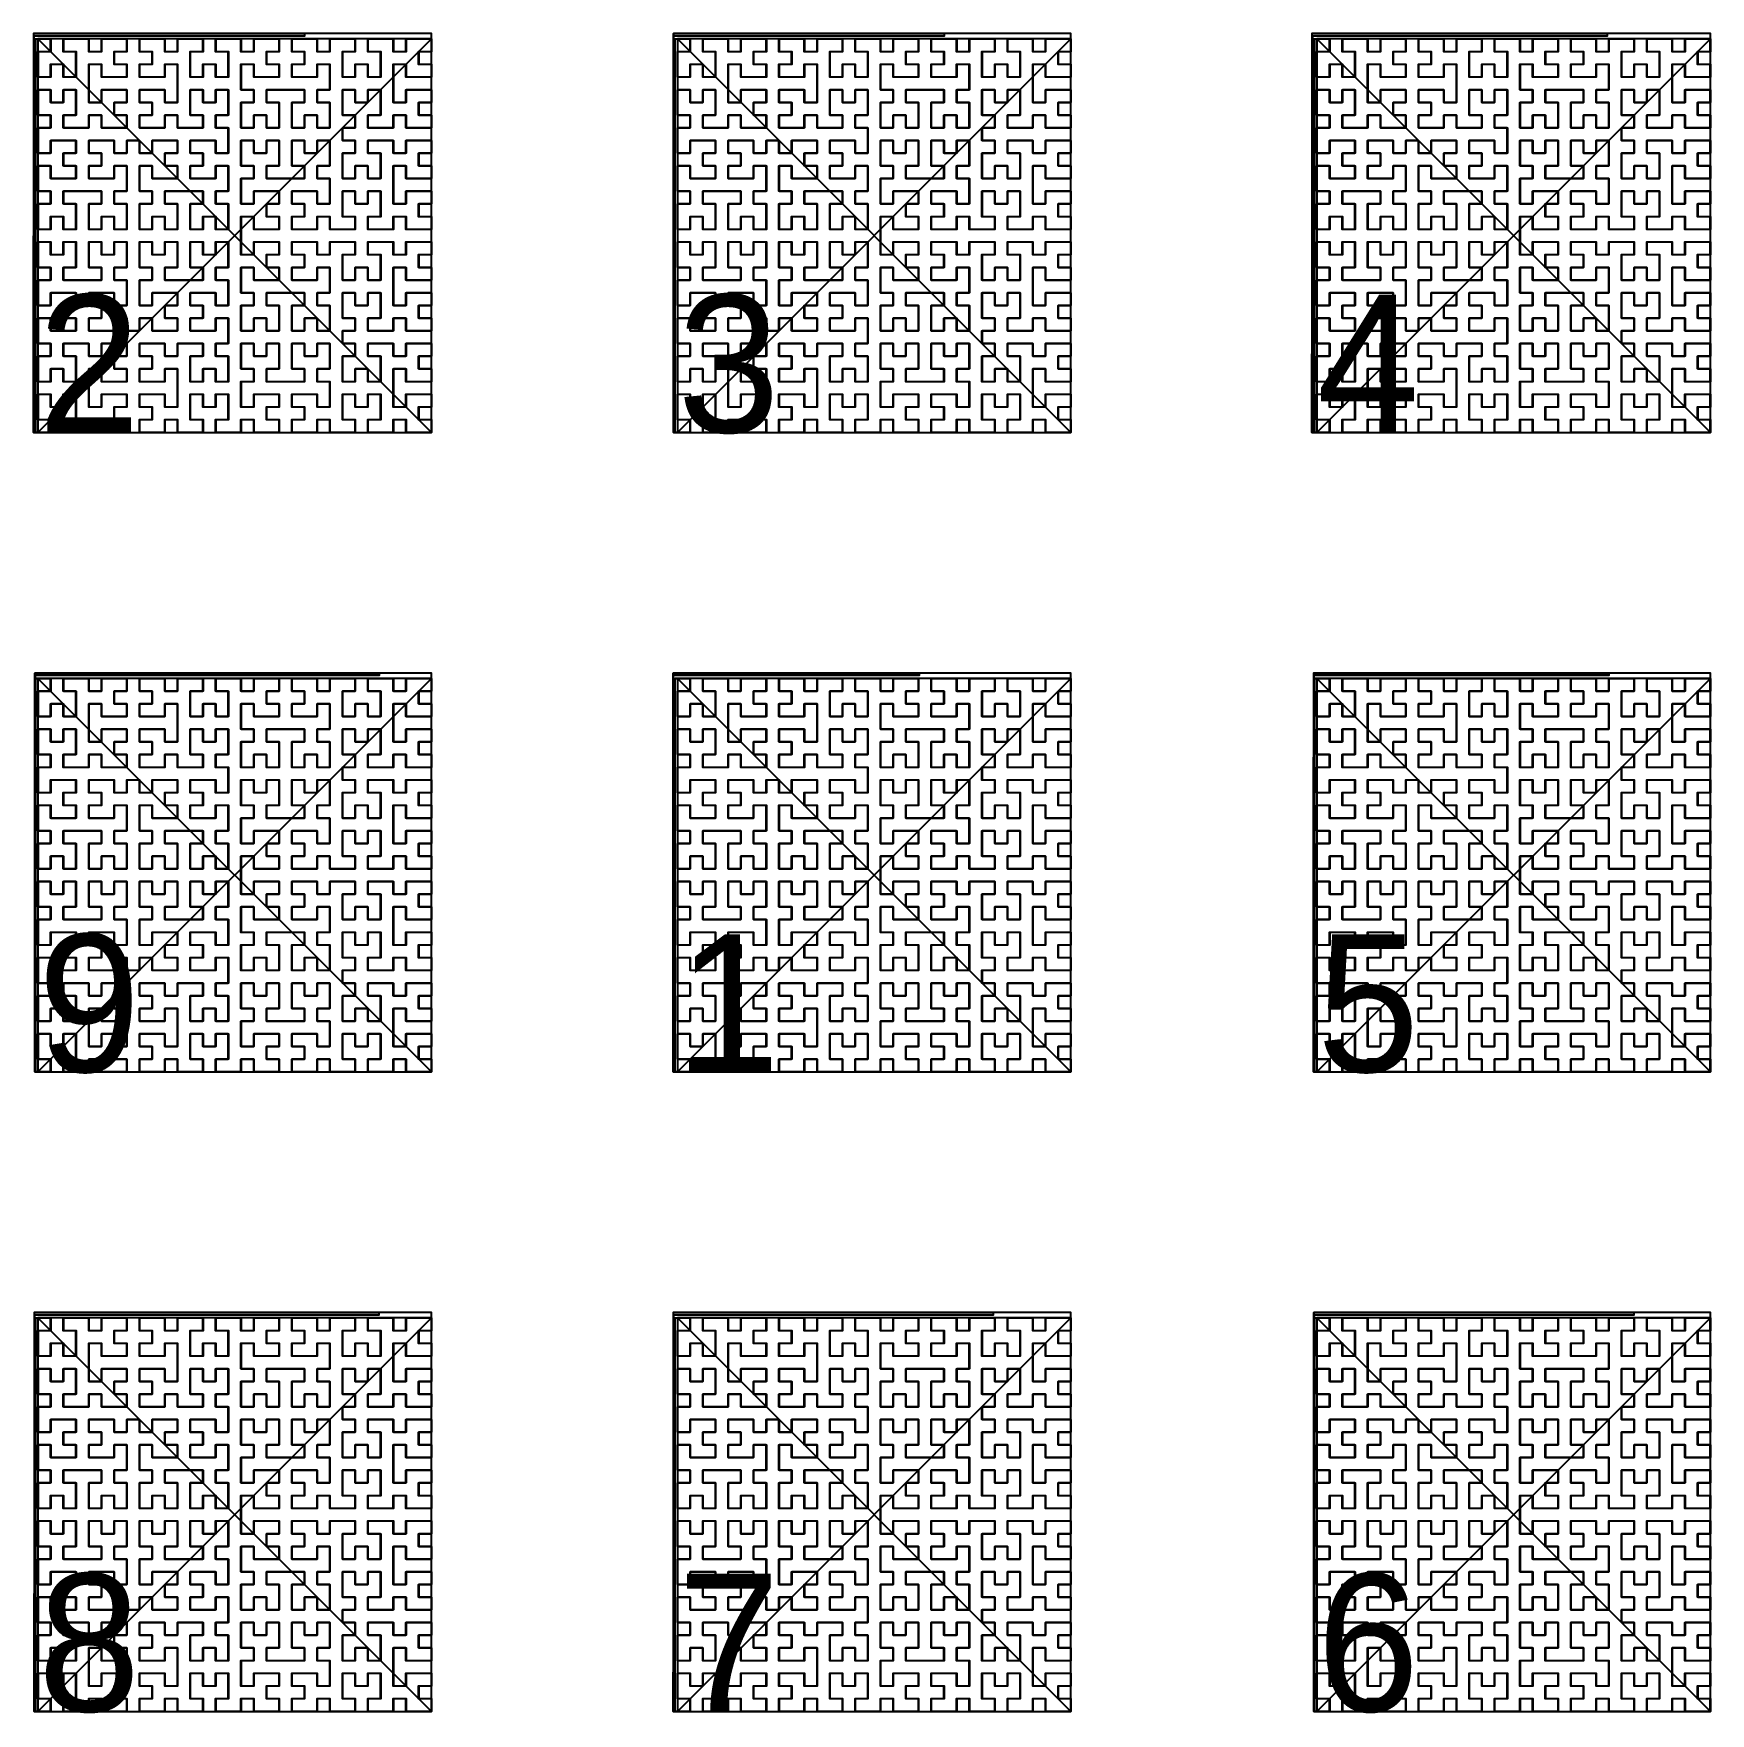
# Model space of a CAD drawing. Header units: metres. Extents: x -34176 to 34000, y -34079 to 34216.
import ezdxf

# ---------------------------------------------------------------- set-up
doc = ezdxf.new("R2010")
doc.units = ezdxf.units.M
for name, color, linetype in [('ABSORBER_AREA', 150, 'Continuous'), ('CENTER', 120, 'Continuous'), ('INDEX', 254, 'Continuous'), ('PIXEL', 255, 'Continuous'), ('PIXEL_AREA', 140, 'Continuous')]:
    doc.layers.add(name, color=color, linetype=linetype)

msp = doc.modelspace()

# ---------------------------------------------------------------- texts
at = {"layer": 'INDEX'}
for s, p in [('2', (-34000, 18000)), ('3', (-8000, 18000)), ('4', (18000, 18000)), ('9', (-34000, -8000)), ('1', (-8000, -8000)), ('5', (18000, -8000)), ('8', (-34000, -34000)), ('7', (-8000, -34000)), ('6', (18000, -34000))]:
    msp.add_text(s, height=5600, dxfattribs=at).set_placement(p)

# ---------------------------------------------------------------- linework, layer by layer
at = {"layer": 'ABSORBER_AREA'}
for points in [[(-34000, 18000), (-18000, 18000), (-18000, 34000), (-34000, 34000), (-34000, 18000)], [(-8000, 18000), (8000, 18000), (8000, 34000), (-8000, 34000), (-8000, 18000)], [(18000, 18000), (34000, 18000), (34000, 34000), (18000, 34000), (18000, 18000)], [(-34000, -8000), (-18000, -8000), (-18000, 8000), (-34000, 8000), (-34000, -8000)], [(-8000, -8000), (8000, -8000), (8000, 8000), (-8000, 8000), (-8000, -8000)], [(18000, -8000), (34000, -8000), (34000, 8000), (18000, 8000), (18000, -8000)], [(-34000, -34000), (-18000, -34000), (-18000, -18000), (-34000, -18000), (-34000, -34000)], [(-8000, -34000), (8000, -34000), (8000, -18000), (-8000, -18000), (-8000, -34000)], [(18000, -34000), (34000, -34000), (34000, -18000), (18000, -18000), (18000, -34000)]]:
    msp.add_lwpolyline(points, close=True, dxfattribs=at)
at = {"layer": 'CENTER'}
for points in [[(-34000, 18000), (-18000, 34000)], [(-34000, 34000), (-18000, 18000)], [(-8000, 18000), (8000, 34000)], [(-8000, 34000), (8000, 18000)], [(18000, 18000), (34000, 34000)], [(18000, 34000), (34000, 18000)], [(-34000, -8000), (-18000, 8000)], [(-34000, 8000), (-18000, -8000)], [(-8000, -8000), (8000, 8000)], [(-8000, 8000), (8000, -8000)], [(18000, -8000), (34000, 8000)], [(18000, 8000), (34000, -8000)], [(-34000, -34000), (-18000, -18000)], [(-34000, -18000), (-18000, -34000)], [(-8000, -34000), (8000, -18000)], [(-8000, -18000), (8000, -34000)], [(18000, -34000), (34000, -18000)], [(18000, -18000), (34000, -34000)]]:
    msp.add_lwpolyline(points, close=True, dxfattribs=at)
at = {"layer": 'PIXEL'}
for points in [[(-34000, 19032), (-34000, 19036), (-34000, 19548), (-34000, 19552), (-33996, 19552), (-33484, 19552), (-33480, 19552), (-33480, 19548), (-33480, 19036), (-32968, 19036), (-32968, 19548), (-32968, 19552), (-32964, 19552), (-32452, 19552), (-32448, 19552), (-32448, 19548), (-32448, 19036), (-32448, 19032), (-32448, 18520), (-32448, 18516), (-32452, 18516), (-32964, 18516), (-32964, 18004), (-32452, 18004), (-32448, 18004), (-31936, 18004), (-31936, 18516), (-31936, 18520), (-31932, 18520), (-31420, 18520), (-31416, 18520), (-31416, 18516), (-31416, 18004), (-30904, 18004), (-30900, 18004), (-30388, 18004), (-30388, 18516), (-30900, 18516), (-30904, 18516), (-30904, 18520), (-30904, 19032), (-30904, 19036), (-30900, 19036), (-30388, 19036), (-30388, 19548), (-30900, 19548), (-30904, 19548), (-31416, 19548), (-31416, 19036), (-31416, 19032), (-31420, 19032), (-31932, 19032), (-31936, 19032), (-31936, 19036), (-31936, 19548), (-31936, 19552), (-31936, 20064), (-31936, 20068), (-31936, 20580), (-31936, 20584), (-31932, 20584), (-31420, 20584), (-31416, 20584), (-31416, 20580), (-31416, 20068), (-30904, 20068), (-30900, 20068), (-30388, 20068), (-30388, 20580), (-30900, 20580), (-30904, 20580), (-30904, 20584), (-30904, 21096), (-30904, 21100), (-30900, 21100), (-30388, 21100), (-30388, 21612), (-30900, 21612), (-30904, 21612), (-31416, 21612), (-31416, 21100), (-31416, 21096), (-31420, 21096), (-31932, 21096), (-31936, 21096), (-31936, 21100), (-31936, 21612), (-32448, 21612), (-32452, 21612), (-32964, 21612), (-32964, 21100), (-32452, 21100), (-32448, 21100), (-32448, 21096), (-32448, 20584), (-32448, 20580), (-32448, 20068), (-32448, 20064), (-32452, 20064), (-32964, 20064), (-32968, 20064), (-32968, 20068), (-32968, 20580), (-33480, 20580), (-33480, 20068), (-33480, 20064), (-33484, 20064), (-33996, 20064), (-34000, 20064), (-34000, 20068), (-34000, 20580), (-34000, 20584), (-34000, 21096), (-34000, 21100), (-33996, 21100), (-33484, 21100), (-33484, 21612), (-33996, 21612), (-34000, 21612), (-34000, 21616), (-34000, 22128), (-34000, 22132), (-34000, 22644), (-34000, 22648), (-33996, 22648), (-33484, 22648), (-33480, 22648), (-33480, 22644), (-33480, 22132), (-32968, 22132), (-32964, 22132), (-32452, 22132), (-32452, 22644), (-32964, 22644), (-32968, 22644), (-32968, 22648), (-32968, 23160), (-32968, 23164), (-32964, 23164), (-32452, 23164), (-32452, 23676), (-32964, 23676), (-32968, 23676), (-33480, 23676), (-33480, 23164), (-33480, 23160), (-33484, 23160), (-33996, 23160), (-34000, 23160), (-34000, 23164), (-34000, 23676), (-34000, 23680), (-34000, 24192), (-34000, 24196), (-33996, 24196), (-33484, 24196), (-33484, 24708), (-33996, 24708), (-34000, 24708), (-34000, 24712), (-34000, 25224), (-34000, 25228), (-34000, 25740), (-34000, 25744), (-33996, 25744), (-33484, 25744), (-33480, 25744), (-33480, 25740), (-33480, 25228), (-32968, 25228), (-32968, 25740), (-32968, 25744), (-32964, 25744), (-32452, 25744), (-32448, 25744), (-32448, 25740), (-32448, 25228), (-32448, 25224), (-32448, 24712), (-32448, 24708), (-32452, 24708), (-32964, 24708), (-32964, 24196), (-32452, 24196), (-32448, 24196), (-31936, 24196), (-31932, 24196), (-31420, 24196), (-31420, 24708), (-31932, 24708), (-31936, 24708), (-31936, 24712), (-31936, 25224), (-31936, 25228), (-31936, 25740), (-31936, 25744), (-31932, 25744), (-31420, 25744), (-31416, 25744), (-31416, 25740), (-31416, 25228), (-30904, 25228), (-30904, 25740), (-30904, 25744), (-30900, 25744), (-30388, 25744), (-30384, 25744), (-30384, 25740), (-30384, 25228), (-30384, 25224), (-30384, 24712), (-30384, 24708), (-30388, 24708), (-30900, 24708), (-30900, 24196), (-30388, 24196), (-30384, 24196), (-30384, 24192), (-30384, 23680), (-30384, 23676), (-30384, 23164), (-30384, 23160), (-30388, 23160), (-30900, 23160), (-30904, 23160), (-30904, 23164), (-30904, 23676), (-31416, 23676), (-31420, 23676), (-31932, 23676), (-31932, 23164), (-31420, 23164), (-31416, 23164), (-31416, 23160), (-31416, 22648), (-31416, 22644), (-31420, 22644), (-31932, 22644), (-31932, 22132), (-31420, 22132), (-31416, 22132), (-30904, 22132), (-30904, 22644), (-30904, 22648), (-30900, 22648), (-30388, 22648), (-30384, 22648), (-30384, 22644), (-30384, 22132), (-29872, 22132), (-29872, 22644), (-29872, 22648), (-29868, 22648), (-29356, 22648), (-29352, 22648), (-29352, 22644), (-29352, 22132), (-28840, 22132), (-28836, 22132), (-28324, 22132), (-28324, 22644), (-28836, 22644), (-28840, 22644), (-28840, 22648), (-28840, 23160), (-28840, 23164), (-28836, 23164), (-28324, 23164), (-28324, 23676), (-28836, 23676), (-28840, 23676), (-29352, 23676), (-29352, 23164), (-29352, 23160), (-29356, 23160), (-29868, 23160), (-29872, 23160), (-29872, 23164), (-29872, 23676), (-29872, 23680), (-29872, 24192), (-29872, 24196), (-29868, 24196), (-29356, 24196), (-29356, 24708), (-29868, 24708), (-29872, 24708), (-29872, 24712), (-29872, 25224), (-29872, 25228), (-29872, 25740), (-29872, 25744), (-29868, 25744), (-29356, 25744), (-29352, 25744), (-29352, 25740), (-29352, 25228), (-28840, 25228), (-28840, 25740), (-28840, 25744), (-28836, 25744), (-28324, 25744), (-28320, 25744), (-28320, 25740), (-28320, 25228), (-28320, 25224), (-28320, 24712), (-28320, 24708), (-28324, 24708), (-28836, 24708), (-28836, 24196), (-28324, 24196), (-28320, 24196), (-27808, 24196), (-27804, 24196), (-27292, 24196), (-27292, 24708), (-27804, 24708), (-27808, 24708), (-27808, 24712), (-27808, 25224), (-27808, 25228), (-27808, 25740), (-27808, 25744), (-27804, 25744), (-27292, 25744), (-27288, 25744), (-27288, 25740), (-27288, 25228), (-26776, 25228), (-26776, 25740), (-26776, 25744), (-26772, 25744), (-26260, 25744), (-26256, 25744), (-26256, 25740), (-26256, 25228), (-26256, 25224), (-26256, 24712), (-26256, 24708), (-26260, 24708), (-26772, 24708), (-26772, 24196), (-26260, 24196), (-26256, 24196), (-26256, 24192), (-26256, 23680), (-26256, 23676), (-26256, 23164), (-26256, 23160), (-26260, 23160), (-26772, 23160), (-26776, 23160), (-26776, 23164), (-26776, 23676), (-27288, 23676), (-27292, 23676), (-27804, 23676), (-27804, 23164), (-27292, 23164), (-27288, 23164), (-27288, 23160), (-27288, 22648), (-27288, 22644), (-27292, 22644), (-27804, 22644), (-27804, 22132), (-27292, 22132), (-27288, 22132), (-26776, 22132), (-26776, 22644), (-26776, 22648), (-26772, 22648), (-26260, 22648), (-26256, 22648), (-26256, 22644), (-26256, 22132), (-26256, 22128), (-26256, 21616), (-26256, 21612), (-26260, 21612), (-26772, 21612), (-26772, 21100), (-26260, 21100), (-26256, 21100), (-26256, 21096), (-26256, 20584), (-26256, 20580), (-26256, 20068), (-26256, 20064), (-26260, 20064), (-26772, 20064), (-26776, 20064), (-26776, 20068), (-26776, 20580), (-27288, 20580), (-27288, 20068), (-27288, 20064), (-27292, 20064), (-27804, 20064), (-27808, 20064), (-27808, 20068), (-27808, 20580), (-27808, 20584), (-27808, 21096), (-27808, 21100), (-27804, 21100), (-27292, 21100), (-27292, 21612), (-27804, 21612), (-27808, 21612), (-28320, 21612), (-28320, 21100), (-28320, 21096), (-28324, 21096), (-28836, 21096), (-28840, 21096), (-28840, 21100), (-28840, 21612), (-29352, 21612), (-29356, 21612), (-29868, 21612), (-29868, 21100), (-29356, 21100), (-29352, 21100), (-29352, 21096), (-29352, 20584), (-29352, 20580), (-29356, 20580), (-29868, 20580), (-29868, 20068), (-29356, 20068), (-29352, 20068), (-28840, 20068), (-28840, 20580), (-28840, 20584), (-28836, 20584), (-28324, 20584), (-28320, 20584), (-28320, 20580), (-28320, 20068), (-28320, 20064), (-28320, 19552), (-28320, 19548), (-28320, 19036), (-28320, 19032), (-28324, 19032), (-28836, 19032), (-28840, 19032), (-28840, 19036), (-28840, 19548), (-29352, 19548), (-29356, 19548), (-29868, 19548), (-29868, 19036), (-29356, 19036), (-29352, 19036), (-29352, 19032), (-29352, 18520), (-29352, 18516), (-29356, 18516), (-29868, 18516), (-29868, 18004), (-29356, 18004), (-29352, 18004), (-28840, 18004), (-28840, 18516), (-28840, 18520), (-28836, 18520), (-28324, 18520), (-28320, 18520), (-28320, 18516), (-28320, 18004), (-27808, 18004), (-27804, 18004), (-27292, 18004), (-27292, 18516), (-27804, 18516), (-27808, 18516), (-27808, 18520), (-27808, 19032), (-27808, 19036), (-27808, 19548), (-27808, 19552), (-27804, 19552), (-27292, 19552), (-27288, 19552), (-27288, 19548), (-27288, 19036), (-26776, 19036), (-26776, 19548), (-26776, 19552), (-26772, 19552), (-26260, 19552), (-26256, 19552), (-26256, 19548), (-26256, 19036), (-26256, 19032), (-26256, 18520), (-26256, 18516), (-26260, 18516), (-26772, 18516), (-26772, 18004), (-26260, 18004), (-26256, 18004), (-25744, 18004), (-25744, 18516), (-25744, 18520), (-25740, 18520), (-25228, 18520), (-25224, 18520), (-25224, 18516), (-25224, 18004), (-24712, 18004), (-24708, 18004), (-24196, 18004), (-24196, 18516), (-24708, 18516), (-24712, 18516), (-24712, 18520), (-24712, 19032), (-24712, 19036), (-24708, 19036), (-24196, 19036), (-24196, 19548), (-24708, 19548), (-24712, 19548), (-25224, 19548), (-25224, 19036), (-25224, 19032), (-25228, 19032), (-25740, 19032), (-25744, 19032), (-25744, 19036), (-25744, 19548), (-25744, 19552), (-25744, 20064), (-25744, 20068), (-25740, 20068), (-25228, 20068), (-25228, 20580), (-25740, 20580), (-25744, 20580), (-25744, 20584), (-25744, 21096), (-25744, 21100), (-25744, 21612), (-25744, 21616), (-25740, 21616), (-25228, 21616), (-25224, 21616), (-25224, 21612), (-25224, 21100), (-24712, 21100), (-24712, 21612), (-24712, 21616), (-24708, 21616), (-24196, 21616), (-24192, 21616), (-24192, 21612), (-24192, 21100), (-24192, 21096), (-24192, 20584), (-24192, 20580), (-24196, 20580), (-24708, 20580), (-24708, 20068), (-24196, 20068), (-24192, 20068), (-23680, 20068), (-23676, 20068), (-23164, 20068), (-23164, 20580), (-23676, 20580), (-23680, 20580), (-23680, 20584), (-23680, 21096), (-23680, 21100), (-23680, 21612), (-23680, 21616), (-23676, 21616), (-23164, 21616), (-23160, 21616), (-23160, 21612), (-23160, 21100), (-22648, 21100), (-22648, 21612), (-22648, 21616), (-22644, 21616), (-22132, 21616), (-22128, 21616), (-22128, 21612), (-22128, 21100), (-22128, 21096), (-22128, 20584), (-22128, 20580), (-22132, 20580), (-22644, 20580), (-22644, 20068), (-22132, 20068), (-22128, 20068), (-22128, 20064), (-22128, 19552), (-22128, 19548), (-22128, 19036), (-22128, 19032), (-22132, 19032), (-22644, 19032), (-22648, 19032), (-22648, 19036), (-22648, 19548), (-23160, 19548), (-23164, 19548), (-23676, 19548), (-23676, 19036), (-23164, 19036), (-23160, 19036), (-23160, 19032), (-23160, 18520), (-23160, 18516), (-23164, 18516), (-23676, 18516), (-23676, 18004), (-23164, 18004), (-23160, 18004), (-22648, 18004), (-22648, 18516), (-22648, 18520), (-22644, 18520), (-22132, 18520), (-22128, 18520), (-22128, 18516), (-22128, 18004), (-21616, 18004), (-21612, 18004), (-21100, 18004), (-21100, 18516), (-21612, 18516), (-21616, 18516), (-21616, 18520), (-21616, 19032), (-21616, 19036), (-21616, 19548), (-21616, 19552), (-21612, 19552), (-21100, 19552), (-21096, 19552), (-21096, 19548), (-21096, 19036), (-20584, 19036), (-20584, 19548), (-20584, 19552), (-20580, 19552), (-20068, 19552), (-20064, 19552), (-20064, 19548), (-20064, 19036), (-20064, 19032), (-20064, 18520), (-20064, 18516), (-20068, 18516), (-20580, 18516), (-20580, 18004), (-20068, 18004), (-20064, 18004), (-19552, 18004), (-19552, 18516), (-19552, 18520), (-19548, 18520), (-19036, 18520), (-19032, 18520), (-19032, 18516), (-19032, 18004), (-18520, 18004), (-18516, 18004), (-18004, 18004), (-18004, 18516), (-18516, 18516), (-18520, 18516), (-18520, 18520), (-18520, 19032), (-18520, 19036), (-18516, 19036), (-18004, 19036), (-18004, 19548), (-18516, 19548), (-18520, 19548), (-19032, 19548), (-19032, 19036), (-19032, 19032), (-19036, 19032), (-19548, 19032), (-19552, 19032), (-19552, 19036), (-19552, 19548), (-19552, 19552), (-19552, 20064), (-19552, 20068), (-19552, 20580), (-19552, 20584), (-19548, 20584), (-19036, 20584), (-19032, 20584), (-19032, 20580), (-19032, 20068), (-18520, 20068), (-18516, 20068), (-18004, 20068), (-18004, 20580), (-18516, 20580), (-18520, 20580), (-18520, 20584), (-18520, 21096), (-18520, 21100), (-18516, 21100), (-18004, 21100), (-18004, 21612), (-18516, 21612), (-18520, 21612), (-19032, 21612), (-19032, 21100), (-19032, 21096), (-19036, 21096), (-19548, 21096), (-19552, 21096), (-19552, 21100), (-19552, 21612), (-20064, 21612), (-20068, 21612), (-20580, 21612), (-20580, 21100), (-20068, 21100), (-20064, 21100), (-20064, 21096), (-20064, 20584), (-20064, 20580), (-20064, 20068), (-20064, 20064), (-20068, 20064), (-20580, 20064), (-20584, 20064), (-20584, 20068), (-20584, 20580), (-21096, 20580), (-21096, 20068), (-21096, 20064), (-21100, 20064), (-21612, 20064), (-21616, 20064), (-21616, 20068), (-21616, 20580), (-21616, 20584), (-21616, 21096), (-21616, 21100), (-21612, 21100), (-21100, 21100), (-21100, 21612), (-21612, 21612), (-21616, 21612), (-21616, 21616), (-21616, 22128), (-21616, 22132), (-21612, 22132), (-21100, 22132), (-21100, 22644), (-21612, 22644), (-21616, 22644), (-21616, 22648), (-21616, 23160), (-21616, 23164), (-21616, 23676), (-21616, 23680), (-21612, 23680), (-21100, 23680), (-21096, 23680), (-21096, 23676), (-21096, 23164), (-20584, 23164), (-20584, 23676), (-20584, 23680), (-20580, 23680), (-20068, 23680), (-20064, 23680), (-20064, 23676), (-20064, 23164), (-20064, 23160), (-20064, 22648), (-20064, 22644), (-20068, 22644), (-20580, 22644), (-20580, 22132), (-20068, 22132), (-20064, 22132), (-19552, 22132), (-19552, 22644), (-19552, 22648), (-19548, 22648), (-19036, 22648), (-19032, 22648), (-19032, 22644), (-19032, 22132), (-18520, 22132), (-18516, 22132), (-18004, 22132), (-18004, 22644), (-18516, 22644), (-18520, 22644), (-18520, 22648), (-18520, 23160), (-18520, 23164), (-18516, 23164), (-18004, 23164), (-18004, 23676), (-18516, 23676), (-18520, 23676), (-19032, 23676), (-19032, 23164), (-19032, 23160), (-19036, 23160), (-19548, 23160), (-19552, 23160), (-19552, 23164), (-19552, 23676), (-19552, 23680), (-19552, 24192), (-19552, 24196), (-19552, 24708), (-19552, 24712), (-19548, 24712), (-19036, 24712), (-19032, 24712), (-19032, 24708), (-19032, 24196), (-18520, 24196), (-18516, 24196), (-18004, 24196), (-18004, 24708), (-18516, 24708), (-18520, 24708), (-18520, 24712), (-18520, 25224), (-18520, 25228), (-18516, 25228), (-18004, 25228), (-18004, 25740), (-18516, 25740), (-18520, 25740), (-19032, 25740), (-19032, 25228), (-19032, 25224), (-19036, 25224), (-19548, 25224), (-19552, 25224), (-19552, 25228), (-19552, 25740), (-20064, 25740), (-20068, 25740), (-20580, 25740), (-20580, 25228), (-20068, 25228), (-20064, 25228), (-20064, 25224), (-20064, 24712), (-20064, 24708), (-20064, 24196), (-20064, 24192), (-20068, 24192), (-20580, 24192), (-20584, 24192), (-20584, 24196), (-20584, 24708), (-21096, 24708), (-21096, 24196), (-21096, 24192), (-21100, 24192), (-21612, 24192), (-21616, 24192), (-21616, 24196), (-21616, 24708), (-21616, 24712), (-21616, 25224), (-21616, 25228), (-21612, 25228), (-21100, 25228), (-21100, 25740), (-21612, 25740), (-21616, 25740), (-22128, 25740), (-22128, 25228), (-22128, 25224), (-22132, 25224), (-22644, 25224), (-22648, 25224), (-22648, 25228), (-22648, 25740), (-23160, 25740), (-23164, 25740), (-23676, 25740), (-23676, 25228), (-23164, 25228), (-23160, 25228), (-23160, 25224), (-23160, 24712), (-23160, 24708), (-23164, 24708), (-23676, 24708), (-23676, 24196), (-23164, 24196), (-23160, 24196), (-22648, 24196), (-22648, 24708), (-22648, 24712), (-22644, 24712), (-22132, 24712), (-22128, 24712), (-22128, 24708), (-22128, 24196), (-22128, 24192), (-22128, 23680), (-22128, 23676), (-22132, 23676), (-22644, 23676), (-22644, 23164), (-22132, 23164), (-22128, 23164), (-22128, 23160), (-22128, 22648), (-22128, 22644), (-22128, 22132), (-22128, 22128), (-22132, 22128), (-22644, 22128), (-22648, 22128), (-22648, 22132), (-22648, 22644), (-23160, 22644), (-23160, 22132), (-23160, 22128), (-23164, 22128), (-23676, 22128), (-23680, 22128), (-23680, 22132), (-23680, 22644), (-23680, 22648), (-23680, 23160), (-23680, 23164), (-23676, 23164), (-23164, 23164), (-23164, 23676), (-23676, 23676), (-23680, 23676), (-24192, 23676), (-24196, 23676), (-24708, 23676), (-24708, 23164), (-24196, 23164), (-24192, 23164), (-24192, 23160), (-24192, 22648), (-24192, 22644), (-24192, 22132), (-24192, 22128), (-24196, 22128), (-24708, 22128), (-24712, 22128), (-24712, 22132), (-24712, 22644), (-25224, 22644), (-25224, 22132), (-25224, 22128), (-25228, 22128), (-25740, 22128), (-25744, 22128), (-25744, 22132), (-25744, 22644), (-25744, 22648), (-25744, 23160), (-25744, 23164), (-25740, 23164), (-25228, 23164), (-25228, 23676), (-25740, 23676), (-25744, 23676), (-25744, 23680), (-25744, 24192), (-25744, 24196), (-25744, 24708), (-25744, 24712), (-25740, 24712), (-25228, 24712), (-25224, 24712), (-25224, 24708), (-25224, 24196), (-24712, 24196), (-24708, 24196), (-24196, 24196), (-24196, 24708), (-24708, 24708), (-24712, 24708), (-24712, 24712), (-24712, 25224), (-24712, 25228), (-24708, 25228), (-24196, 25228), (-24196, 25740), (-24708, 25740), (-24712, 25740), (-25224, 25740), (-25224, 25228), (-25224, 25224), (-25228, 25224), (-25740, 25224), (-25744, 25224), (-25744, 25228), (-25744, 25740), (-25744, 25744), (-25744, 26256), (-25744, 26260), (-25744, 26772), (-25744, 26776), (-25740, 26776), (-25228, 26776), (-25224, 26776), (-25224, 26772), (-25224, 26260), (-24712, 26260), (-24708, 26260), (-24196, 26260), (-24196, 26772), (-24708, 26772), (-24712, 26772), (-24712, 26776), (-24712, 27288), (-24712, 27292), (-24708, 27292), (-24196, 27292), (-24196, 27804), (-24708, 27804), (-24712, 27804), (-25224, 27804), (-25224, 27292), (-25224, 27288), (-25228, 27288), (-25740, 27288), (-25744, 27288), (-25744, 27292), (-25744, 27804), (-25744, 27808), (-25744, 28320), (-25744, 28324), (-25740, 28324), (-25228, 28324), (-25228, 28836), (-25740, 28836), (-25744, 28836), (-25744, 28840), (-25744, 29352), (-25744, 29356), (-25744, 29868), (-25744, 29872), (-25740, 29872), (-25228, 29872), (-25224, 29872), (-25224, 29868), (-25224, 29356), (-24712, 29356), (-24712, 29868), (-24712, 29872), (-24708, 29872), (-24196, 29872), (-24192, 29872), (-24192, 29868), (-24192, 29356), (-24192, 29352), (-24192, 28840), (-24192, 28836), (-24196, 28836), (-24708, 28836), (-24708, 28324), (-24196, 28324), (-24192, 28324), (-23680, 28324), (-23676, 28324), (-23164, 28324), (-23164, 28836), (-23676, 28836), (-23680, 28836), (-23680, 28840), (-23680, 29352), (-23680, 29356), (-23680, 29868), (-23680, 29872), (-23676, 29872), (-23164, 29872), (-23160, 29872), (-23160, 29868), (-23160, 29356), (-22648, 29356), (-22648, 29868), (-22648, 29872), (-22644, 29872), (-22132, 29872), (-22128, 29872), (-22128, 29868), (-22128, 29356), (-22128, 29352), (-22128, 28840), (-22128, 28836), (-22132, 28836), (-22644, 28836), (-22644, 28324), (-22132, 28324), (-22128, 28324), (-22128, 28320), (-22128, 27808), (-22128, 27804), (-22128, 27292), (-22128, 27288), (-22132, 27288), (-22644, 27288), (-22648, 27288), (-22648, 27292), (-22648, 27804), (-23160, 27804), (-23164, 27804), (-23676, 27804), (-23676, 27292), (-23164, 27292), (-23160, 27292), (-23160, 27288), (-23160, 26776), (-23160, 26772), (-23164, 26772), (-23676, 26772), (-23676, 26260), (-23164, 26260), (-23160, 26260), (-22648, 26260), (-22648, 26772), (-22648, 26776), (-22644, 26776), (-22132, 26776), (-22128, 26776), (-22128, 26772), (-22128, 26260), (-21616, 26260), (-21612, 26260), (-21100, 26260), (-21100, 26772), (-21612, 26772), (-21616, 26772), (-21616, 26776), (-21616, 27288), (-21616, 27292), (-21616, 27804), (-21616, 27808), (-21612, 27808), (-21100, 27808), (-21096, 27808), (-21096, 27804), (-21096, 27292), (-20584, 27292), (-20584, 27804), (-20584, 27808), (-20580, 27808), (-20068, 27808), (-20064, 27808), (-20064, 27804), (-20064, 27292), (-20064, 27288), (-20064, 26776), (-20064, 26772), (-20068, 26772), (-20580, 26772), (-20580, 26260), (-20068, 26260), (-20064, 26260), (-19552, 26260), (-19552, 26772), (-19552, 26776), (-19548, 26776), (-19036, 26776), (-19032, 26776), (-19032, 26772), (-19032, 26260), (-18520, 26260), (-18516, 26260), (-18004, 26260), (-18004, 26772), (-18516, 26772), (-18520, 26772), (-18520, 26776), (-18520, 27288), (-18520, 27292), (-18516, 27292), (-18004, 27292), (-18004, 27804), (-18516, 27804), (-18520, 27804), (-19032, 27804), (-19032, 27292), (-19032, 27288), (-19036, 27288), (-19548, 27288), (-19552, 27288), (-19552, 27292), (-19552, 27804), (-19552, 27808), (-19552, 28320), (-19552, 28324), (-19552, 28836), (-19552, 28840), (-19548, 28840), (-19036, 28840), (-19032, 28840), (-19032, 28836), (-19032, 28324), (-18520, 28324), (-18516, 28324), (-18004, 28324), (-18004, 28836), (-18516, 28836), (-18520, 28836), (-18520, 28840), (-18520, 29352), (-18520, 29356), (-18516, 29356), (-18004, 29356), (-18004, 29868), (-18516, 29868), (-18520, 29868), (-19032, 29868), (-19032, 29356), (-19032, 29352), (-19036, 29352), (-19548, 29352), (-19552, 29352), (-19552, 29356), (-19552, 29868), (-20064, 29868), (-20068, 29868), (-20580, 29868), (-20580, 29356), (-20068, 29356), (-20064, 29356), (-20064, 29352), (-20064, 28840), (-20064, 28836), (-20064, 28324), (-20064, 28320), (-20068, 28320), (-20580, 28320), (-20584, 28320), (-20584, 28324), (-20584, 28836), (-21096, 28836), (-21096, 28324), (-21096, 28320), (-21100, 28320), (-21612, 28320), (-21616, 28320), (-21616, 28324), (-21616, 28836), (-21616, 28840), (-21616, 29352), (-21616, 29356), (-21612, 29356), (-21100, 29356), (-21100, 29868), (-21612, 29868), (-21616, 29868), (-21616, 29872), (-21616, 30384), (-21616, 30388), (-21612, 30388), (-21100, 30388), (-21100, 30900), (-21612, 30900), (-21616, 30900), (-21616, 30904), (-21616, 31416), (-21616, 31420), (-21616, 31932), (-21616, 31936), (-21612, 31936), (-21100, 31936), (-21096, 31936), (-21096, 31932), (-21096, 31420), (-20584, 31420), (-20584, 31932), (-20584, 31936), (-20580, 31936), (-20068, 31936), (-20064, 31936), (-20064, 31932), (-20064, 31420), (-20064, 31416), (-20064, 30904), (-20064, 30900), (-20068, 30900), (-20580, 30900), (-20580, 30388), (-20068, 30388), (-20064, 30388), (-19552, 30388), (-19552, 30900), (-19552, 30904), (-19548, 30904), (-19036, 30904), (-19032, 30904), (-19032, 30900), (-19032, 30388), (-18520, 30388), (-18516, 30388), (-18004, 30388), (-18004, 30900), (-18516, 30900), (-18520, 30900), (-18520, 30904), (-18520, 31416), (-18520, 31420), (-18516, 31420), (-18004, 31420), (-18004, 31932), (-18516, 31932), (-18520, 31932), (-19032, 31932), (-19032, 31420), (-19032, 31416), (-19036, 31416), (-19548, 31416), (-19552, 31416), (-19552, 31420), (-19552, 31932), (-19552, 31936), (-19552, 32448), (-19552, 32452), (-19552, 32964), (-19552, 32968), (-19548, 32968), (-19036, 32968), (-19032, 32968), (-19032, 32964), (-19032, 32452), (-18520, 32452), (-18516, 32452), (-18004, 32452), (-18004, 32964), (-18516, 32964), (-18520, 32964), (-18520, 32968), (-18520, 33480), (-18520, 33484), (-18516, 33484), (-18004, 33484), (-18004, 33996), (-18516, 33996), (-18520, 33996), (-19032, 33996), (-19032, 33484), (-19032, 33480), (-19036, 33480), (-19548, 33480), (-19552, 33480), (-19552, 33484), (-19552, 33996), (-20064, 33996), (-20068, 33996), (-20580, 33996), (-20580, 33484), (-20068, 33484), (-20064, 33484), (-20064, 33480), (-20064, 32968), (-20064, 32964), (-20064, 32452), (-20064, 32448), (-20068, 32448), (-20580, 32448), (-20584, 32448), (-20584, 32452), (-20584, 32964), (-21096, 32964), (-21096, 32452), (-21096, 32448), (-21100, 32448), (-21612, 32448), (-21616, 32448), (-21616, 32452), (-21616, 32964), (-21616, 32968), (-21616, 33480), (-21616, 33484), (-21612, 33484), (-21100, 33484), (-21100, 33996), (-21612, 33996), (-21616, 33996), (-22128, 33996), (-22128, 33484), (-22128, 33480), (-22132, 33480), (-22644, 33480), (-22648, 33480), (-22648, 33484), (-22648, 33996), (-23160, 33996), (-23164, 33996), (-23676, 33996), (-23676, 33484), (-23164, 33484), (-23160, 33484), (-23160, 33480), (-23160, 32968), (-23160, 32964), (-23164, 32964), (-23676, 32964), (-23676, 32452), (-23164, 32452), (-23160, 32452), (-22648, 32452), (-22648, 32964), (-22648, 32968), (-22644, 32968), (-22132, 32968), (-22128, 32968), (-22128, 32964), (-22128, 32452), (-22128, 32448), (-22128, 31936), (-22128, 31932), (-22132, 31932), (-22644, 31932), (-22644, 31420), (-22132, 31420), (-22128, 31420), (-22128, 31416), (-22128, 30904), (-22128, 30900), (-22128, 30388), (-22128, 30384), (-22132, 30384), (-22644, 30384), (-22648, 30384), (-22648, 30388), (-22648, 30900), (-23160, 30900), (-23160, 30388), (-23160, 30384), (-23164, 30384), (-23676, 30384), (-23680, 30384), (-23680, 30388), (-23680, 30900), (-23680, 30904), (-23680, 31416), (-23680, 31420), (-23676, 31420), (-23164, 31420), (-23164, 31932), (-23676, 31932), (-23680, 31932), (-24192, 31932), (-24196, 31932), (-24708, 31932), (-24708, 31420), (-24196, 31420), (-24192, 31420), (-24192, 31416), (-24192, 30904), (-24192, 30900), (-24192, 30388), (-24192, 30384), (-24196, 30384), (-24708, 30384), (-24712, 30384), (-24712, 30388), (-24712, 30900), (-25224, 30900), (-25224, 30388), (-25224, 30384), (-25228, 30384), (-25740, 30384), (-25744, 30384), (-25744, 30388), (-25744, 30900), (-25744, 30904), (-25744, 31416), (-25744, 31420), (-25740, 31420), (-25228, 31420), (-25228, 31932), (-25740, 31932), (-25744, 31932), (-25744, 31936), (-25744, 32448), (-25744, 32452), (-25744, 32964), (-25744, 32968), (-25740, 32968), (-25228, 32968), (-25224, 32968), (-25224, 32964), (-25224, 32452), (-24712, 32452), (-24708, 32452), (-24196, 32452), (-24196, 32964), (-24708, 32964), (-24712, 32964), (-24712, 32968), (-24712, 33480), (-24712, 33484), (-24708, 33484), (-24196, 33484), (-24196, 33996), (-24708, 33996), (-24712, 33996), (-25224, 33996), (-25224, 33484), (-25224, 33480), (-25228, 33480), (-25740, 33480), (-25744, 33480), (-25744, 33484), (-25744, 33996), (-26256, 33996), (-26260, 33996), (-26772, 33996), (-26772, 33484), (-26260, 33484), (-26256, 33484), (-26256, 33480), (-26256, 32968), (-26256, 32964), (-26256, 32452), (-26256, 32448), (-26260, 32448), (-26772, 32448), (-26776, 32448), (-26776, 32452), (-26776, 32964), (-27288, 32964), (-27288, 32452), (-27288, 32448), (-27292, 32448), (-27804, 32448), (-27808, 32448), (-27808, 32452), (-27808, 32964), (-27808, 32968), (-27808, 33480), (-27808, 33484), (-27804, 33484), (-27292, 33484), (-27292, 33996), (-27804, 33996), (-27808, 33996), (-28320, 33996), (-28320, 33484), (-28320, 33480), (-28324, 33480), (-28836, 33480), (-28840, 33480), (-28840, 33484), (-28840, 33996), (-29352, 33996), (-29356, 33996), (-29868, 33996), (-29868, 33484), (-29356, 33484), (-29352, 33484), (-29352, 33480), (-29352, 32968), (-29352, 32964), (-29356, 32964), (-29868, 32964), (-29868, 32452), (-29356, 32452), (-29352, 32452), (-28840, 32452), (-28840, 32964), (-28840, 32968), (-28836, 32968), (-28324, 32968), (-28320, 32968), (-28320, 32964), (-28320, 32452), (-28320, 32448), (-28320, 31936), (-28320, 31932), (-28320, 31420), (-28320, 31416), (-28324, 31416), (-28836, 31416), (-28840, 31416), (-28840, 31420), (-28840, 31932), (-29352, 31932), (-29356, 31932), (-29868, 31932), (-29868, 31420), (-29356, 31420), (-29352, 31420), (-29352, 31416), (-29352, 30904), (-29352, 30900), (-29356, 30900), (-29868, 30900), (-29868, 30388), (-29356, 30388), (-29352, 30388), (-28840, 30388), (-28840, 30900), (-28840, 30904), (-28836, 30904), (-28324, 30904), (-28320, 30904), (-28320, 30900), (-28320, 30388), (-27808, 30388), (-27804, 30388), (-27292, 30388), (-27292, 30900), (-27804, 30900), (-27808, 30900), (-27808, 30904), (-27808, 31416), (-27808, 31420), (-27808, 31932), (-27808, 31936), (-27804, 31936), (-27292, 31936), (-27288, 31936), (-27288, 31932), (-27288, 31420), (-26776, 31420), (-26776, 31932), (-26776, 31936), (-26772, 31936), (-26260, 31936), (-26256, 31936), (-26256, 31932), (-26256, 31420), (-26256, 31416), (-26256, 30904), (-26256, 30900), (-26260, 30900), (-26772, 30900), (-26772, 30388), (-26260, 30388), (-26256, 30388), (-26256, 30384), (-26256, 29872), (-26256, 29868), (-26256, 29356), (-26256, 29352), (-26260, 29352), (-26772, 29352), (-26776, 29352), (-26776, 29356), (-26776, 29868), (-27288, 29868), (-27292, 29868), (-27804, 29868), (-27804, 29356), (-27292, 29356), (-27288, 29356), (-27288, 29352), (-27288, 28840), (-27288, 28836), (-27292, 28836), (-27804, 28836), (-27804, 28324), (-27292, 28324), (-27288, 28324), (-26776, 28324), (-26776, 28836), (-26776, 28840), (-26772, 28840), (-26260, 28840), (-26256, 28840), (-26256, 28836), (-26256, 28324), (-26256, 28320), (-26256, 27808), (-26256, 27804), (-26260, 27804), (-26772, 27804), (-26772, 27292), (-26260, 27292), (-26256, 27292), (-26256, 27288), (-26256, 26776), (-26256, 26772), (-26256, 26260), (-26256, 26256), (-26260, 26256), (-26772, 26256), (-26776, 26256), (-26776, 26260), (-26776, 26772), (-27288, 26772), (-27288, 26260), (-27288, 26256), (-27292, 26256), (-27804, 26256), (-27808, 26256), (-27808, 26260), (-27808, 26772), (-27808, 26776), (-27808, 27288), (-27808, 27292), (-27804, 27292), (-27292, 27292), (-27292, 27804), (-27804, 27804), (-27808, 27804), (-28320, 27804), (-28324, 27804), (-28836, 27804), (-28836, 27292), (-28324, 27292), (-28320, 27292), (-28320, 27288), (-28320, 26776), (-28320, 26772), (-28320, 26260), (-28320, 26256), (-28324, 26256), (-28836, 26256), (-28840, 26256), (-28840, 26260), (-28840, 26772), (-29352, 26772), (-29352, 26260), (-29352, 26256), (-29356, 26256), (-29868, 26256), (-29872, 26256), (-29872, 26260), (-29872, 26772), (-29872, 26776), (-29872, 27288), (-29872, 27292), (-29868, 27292), (-29356, 27292), (-29356, 27804), (-29868, 27804), (-29872, 27804), (-29872, 27808), (-29872, 28320), (-29872, 28324), (-29872, 28836), (-29872, 28840), (-29868, 28840), (-29356, 28840), (-29352, 28840), (-29352, 28836), (-29352, 28324), (-28840, 28324), (-28836, 28324), (-28324, 28324), (-28324, 28836), (-28836, 28836), (-28840, 28836), (-28840, 28840), (-28840, 29352), (-28840, 29356), (-28836, 29356), (-28324, 29356), (-28324, 29868), (-28836, 29868), (-28840, 29868), (-29352, 29868), (-29352, 29356), (-29352, 29352), (-29356, 29352), (-29868, 29352), (-29872, 29352), (-29872, 29356), (-29872, 29868), (-30384, 29868), (-30384, 29356), (-30384, 29352), (-30388, 29352), (-30900, 29352), (-30904, 29352), (-30904, 29356), (-30904, 29868), (-31416, 29868), (-31420, 29868), (-31932, 29868), (-31932, 29356), (-31420, 29356), (-31416, 29356), (-31416, 29352), (-31416, 28840), (-31416, 28836), (-31420, 28836), (-31932, 28836), (-31932, 28324), (-31420, 28324), (-31416, 28324), (-30904, 28324), (-30904, 28836), (-30904, 28840), (-30900, 28840), (-30388, 28840), (-30384, 28840), (-30384, 28836), (-30384, 28324), (-30384, 28320), (-30384, 27808), (-30384, 27804), (-30388, 27804), (-30900, 27804), (-30900, 27292), (-30388, 27292), (-30384, 27292), (-30384, 27288), (-30384, 26776), (-30384, 26772), (-30384, 26260), (-30384, 26256), (-30388, 26256), (-30900, 26256), (-30904, 26256), (-30904, 26260), (-30904, 26772), (-31416, 26772), (-31416, 26260), (-31416, 26256), (-31420, 26256), (-31932, 26256), (-31936, 26256), (-31936, 26260), (-31936, 26772), (-31936, 26776), (-31936, 27288), (-31936, 27292), (-31932, 27292), (-31420, 27292), (-31420, 27804), (-31932, 27804), (-31936, 27804), (-32448, 27804), (-32452, 27804), (-32964, 27804), (-32964, 27292), (-32452, 27292), (-32448, 27292), (-32448, 27288), (-32448, 26776), (-32448, 26772), (-32448, 26260), (-32448, 26256), (-32452, 26256), (-32964, 26256), (-32968, 26256), (-32968, 26260), (-32968, 26772), (-33480, 26772), (-33480, 26260), (-33480, 26256), (-33484, 26256), (-33996, 26256), (-34000, 26256), (-34000, 26260), (-34000, 26772), (-34000, 26776), (-34000, 27288), (-34000, 27292), (-33996, 27292), (-33484, 27292), (-33484, 27804), (-33996, 27804), (-34000, 27804), (-34000, 27808), (-34000, 28320), (-34000, 28324), (-34000, 28836), (-34000, 28840), (-33996, 28840), (-33484, 28840), (-33480, 28840), (-33480, 28836), (-33480, 28324), (-32968, 28324), (-32964, 28324), (-32452, 28324), (-32452, 28836), (-32964, 28836), (-32968, 28836), (-32968, 28840), (-32968, 29352), (-32968, 29356), (-32964, 29356), (-32452, 29356), (-32452, 29868), (-32964, 29868), (-32968, 29868), (-33480, 29868), (-33480, 29356), (-33480, 29352), (-33484, 29352), (-33996, 29352), (-34000, 29352), (-34000, 29356), (-34000, 29868), (-34000, 29872), (-34000, 30384), (-34000, 30388), (-33996, 30388), (-33484, 30388), (-33484, 30900), (-33996, 30900), (-34000, 30900), (-34000, 30904), (-34000, 31416), (-34000, 31420), (-34000, 31932), (-34000, 31936), (-33996, 31936), (-33484, 31936), (-33480, 31936), (-33480, 31932), (-33480, 31420), (-32968, 31420), (-32968, 31932), (-32968, 31936), (-32964, 31936), (-32452, 31936), (-32448, 31936), (-32448, 31932), (-32448, 31420), (-32448, 31416), (-32448, 30904), (-32448, 30900), (-32452, 30900), (-32964, 30900), (-32964, 30388), (-32452, 30388), (-32448, 30388), (-31936, 30388), (-31936, 30900), (-31936, 30904), (-31932, 30904), (-31420, 30904), (-31416, 30904), (-31416, 30900), (-31416, 30388), (-30904, 30388), (-30900, 30388), (-30388, 30388), (-30388, 30900), (-30900, 30900), (-30904, 30900), (-30904, 30904), (-30904, 31416), (-30904, 31420), (-30900, 31420), (-30388, 31420), (-30388, 31932), (-30900, 31932), (-30904, 31932), (-31416, 31932), (-31416, 31420), (-31416, 31416), (-31420, 31416), (-31932, 31416), (-31936, 31416), (-31936, 31420), (-31936, 31932), (-31936, 31936), (-31936, 32448), (-31936, 32452), (-31936, 32964), (-31936, 32968), (-31932, 32968), (-31420, 32968), (-31416, 32968), (-31416, 32964), (-31416, 32452), (-30904, 32452), (-30900, 32452), (-30388, 32452), (-30388, 32964), (-30900, 32964), (-30904, 32964), (-30904, 32968), (-30904, 33480), (-30904, 33484), (-30900, 33484), (-30388, 33484), (-30388, 33996), (-30900, 33996), (-30904, 33996), (-31416, 33996), (-31416, 33484), (-31416, 33480), (-31420, 33480), (-31932, 33480), (-31936, 33480), (-31936, 33484), (-31936, 33996), (-32448, 33996), (-32452, 33996), (-32964, 33996), (-32964, 33484), (-32452, 33484), (-32448, 33484), (-32448, 33480), (-32448, 32968), (-32448, 32964), (-32448, 32452), (-32448, 32448), (-32452, 32448), (-32964, 32448), (-32968, 32448), (-32968, 32452), (-32968, 32964), (-33480, 32964), (-33480, 32452), (-33480, 32448), (-33484, 32448), (-33996, 32448), (-34000, 32448), (-34000, 32452), (-34000, 32964), (-34000, 32968), (-34000, 33480), (-34000, 33484), (-33996, 33484), (-33484, 33484), (-33484, 33996), (-33996, 33996), (-34000, 33996), (-34002, 33996), (-34100, 33996), (-34100, 18008), (-34104, 18008), (-34104, 33996), (-34116, 33996), (-34116, 18008), (-34120, 18008), (-34120, 33996), (-34132, 33996), (-34132, 18008), (-34136, 18008), (-34136, 33996), (-34148, 33996), (-34148, 18008), (-34152, 18008), (-34152, 33996), (-34164, 33996), (-34164, 18008), (-34168, 18008), (-34168, 33996), (-34168, 34000), (-34168, 34116), (-34168, 34216), (-23168, 34216), (-23168, 34116), (-34160, 34116), (-34160, 34000), (-34100, 34000), (-34002, 34000), (-34000, 34000), (-33996, 34000), (-33484, 34000), (-33480, 34000), (-33480, 33996), (-33480, 33484), (-33480, 33480), (-33484, 33480), (-33996, 33480), (-33996, 32968), (-33996, 32964), (-33996, 32452), (-33484, 32452), (-33484, 32964), (-33484, 32968), (-33480, 32968), (-32968, 32968), (-32964, 32968), (-32964, 32964), (-32964, 32452), (-32452, 32452), (-32452, 32964), (-32452, 32968), (-32452, 33480), (-32964, 33480), (-32968, 33480), (-32968, 33484), (-32968, 33996), (-32968, 34000), (-32964, 34000), (-32452, 34000), (-32448, 34000), (-31936, 34000), (-31932, 34000), (-31932, 33996), (-31932, 33484), (-31420, 33484), (-31420, 33996), (-31420, 34000), (-31416, 34000), (-30904, 34000), (-30900, 34000), (-30388, 34000), (-30384, 34000), (-30384, 33996), (-30384, 33484), (-30384, 33480), (-30388, 33480), (-30900, 33480), (-30900, 32968), (-30388, 32968), (-30384, 32968), (-30384, 32964), (-30384, 32452), (-30384, 32448), (-30388, 32448), (-30900, 32448), (-30904, 32448), (-31416, 32448), (-31420, 32448), (-31420, 32452), (-31420, 32964), (-31932, 32964), (-31932, 32452), (-31932, 32448), (-31932, 31936), (-31932, 31932), (-31932, 31420), (-31420, 31420), (-31420, 31932), (-31420, 31936), (-31416, 31936), (-30904, 31936), (-30900, 31936), (-30388, 31936), (-30384, 31936), (-30384, 31932), (-30384, 31420), (-30384, 31416), (-30388, 31416), (-30900, 31416), (-30900, 30904), (-30388, 30904), (-30384, 30904), (-30384, 30900), (-30384, 30388), (-30384, 30384), (-30388, 30384), (-30900, 30384), (-30904, 30384), (-31416, 30384), (-31420, 30384), (-31420, 30388), (-31420, 30900), (-31932, 30900), (-31932, 30388), (-31932, 30384), (-31936, 30384), (-32448, 30384), (-32452, 30384), (-32964, 30384), (-32968, 30384), (-32968, 30388), (-32968, 30900), (-32968, 30904), (-32964, 30904), (-32452, 30904), (-32452, 31416), (-32452, 31420), (-32452, 31932), (-32964, 31932), (-32964, 31420), (-32964, 31416), (-32968, 31416), (-33480, 31416), (-33484, 31416), (-33484, 31420), (-33484, 31932), (-33996, 31932), (-33996, 31420), (-33996, 31416), (-33996, 30904), (-33484, 30904), (-33480, 30904), (-33480, 30900), (-33480, 30388), (-33480, 30384), (-33484, 30384), (-33996, 30384), (-33996, 29872), (-33996, 29868), (-33996, 29356), (-33484, 29356), (-33484, 29868), (-33484, 29872), (-33480, 29872), (-32968, 29872), (-32964, 29872), (-32452, 29872), (-32448, 29872), (-32448, 29868), (-32448, 29356), (-32448, 29352), (-32452, 29352), (-32964, 29352), (-32964, 28840), (-32452, 28840), (-32448, 28840), (-32448, 28836), (-32448, 28324), (-32448, 28320), (-32452, 28320), (-32964, 28320), (-32968, 28320), (-33480, 28320), (-33484, 28320), (-33484, 28324), (-33484, 28836), (-33996, 28836), (-33996, 28324), (-33996, 28320), (-33996, 27808), (-33484, 27808), (-33480, 27808), (-33480, 27804), (-33480, 27292), (-33480, 27288), (-33484, 27288), (-33996, 27288), (-33996, 26776), (-33996, 26772), (-33996, 26260), (-33484, 26260), (-33484, 26772), (-33484, 26776), (-33480, 26776), (-32968, 26776), (-32964, 26776), (-32964, 26772), (-32964, 26260), (-32452, 26260), (-32452, 26772), (-32452, 26776), (-32452, 27288), (-32964, 27288), (-32968, 27288), (-32968, 27292), (-32968, 27804), (-32968, 27808), (-32964, 27808), (-32452, 27808), (-32448, 27808), (-31936, 27808), (-31932, 27808), (-31420, 27808), (-31416, 27808), (-31416, 27804), (-31416, 27292), (-31416, 27288), (-31420, 27288), (-31932, 27288), (-31932, 26776), (-31932, 26772), (-31932, 26260), (-31420, 26260), (-31420, 26772), (-31420, 26776), (-31416, 26776), (-30904, 26776), (-30900, 26776), (-30900, 26772), (-30900, 26260), (-30388, 26260), (-30388, 26772), (-30388, 26776), (-30388, 27288), (-30900, 27288), (-30904, 27288), (-30904, 27292), (-30904, 27804), (-30904, 27808), (-30900, 27808), (-30388, 27808), (-30388, 28320), (-30388, 28324), (-30388, 28836), (-30900, 28836), (-30900, 28324), (-30900, 28320), (-30904, 28320), (-31416, 28320), (-31420, 28320), (-31932, 28320), (-31936, 28320), (-31936, 28324), (-31936, 28836), (-31936, 28840), (-31932, 28840), (-31420, 28840), (-31420, 29352), (-31932, 29352), (-31936, 29352), (-31936, 29356), (-31936, 29868), (-31936, 29872), (-31932, 29872), (-31420, 29872), (-31416, 29872), (-30904, 29872), (-30900, 29872), (-30900, 29868), (-30900, 29356), (-30388, 29356), (-30388, 29868), (-30388, 29872), (-30384, 29872), (-29872, 29872), (-29868, 29872), (-29868, 29868), (-29868, 29356), (-29356, 29356), (-29356, 29868), (-29356, 29872), (-29352, 29872), (-28840, 29872), (-28836, 29872), (-28324, 29872), (-28320, 29872), (-28320, 29868), (-28320, 29356), (-28320, 29352), (-28324, 29352), (-28836, 29352), (-28836, 28840), (-28324, 28840), (-28320, 28840), (-28320, 28836), (-28320, 28324), (-28320, 28320), (-28324, 28320), (-28836, 28320), (-28840, 28320), (-29352, 28320), (-29356, 28320), (-29356, 28324), (-29356, 28836), (-29868, 28836), (-29868, 28324), (-29868, 28320), (-29868, 27808), (-29356, 27808), (-29352, 27808), (-29352, 27804), (-29352, 27292), (-29352, 27288), (-29356, 27288), (-29868, 27288), (-29868, 26776), (-29868, 26772), (-29868, 26260), (-29356, 26260), (-29356, 26772), (-29356, 26776), (-29352, 26776), (-28840, 26776), (-28836, 26776), (-28836, 26772), (-28836, 26260), (-28324, 26260), (-28324, 26772), (-28324, 26776), (-28324, 27288), (-28836, 27288), (-28840, 27288), (-28840, 27292), (-28840, 27804), (-28840, 27808), (-28836, 27808), (-28324, 27808), (-28320, 27808), (-27808, 27808), (-27804, 27808), (-27292, 27808), (-27288, 27808), (-27288, 27804), (-27288, 27292), (-27288, 27288), (-27292, 27288), (-27804, 27288), (-27804, 26776), (-27804, 26772), (-27804, 26260), (-27292, 26260), (-27292, 26772), (-27292, 26776), (-27288, 26776), (-26776, 26776), (-26772, 26776), (-26772, 26772), (-26772, 26260), (-26260, 26260), (-26260, 26772), (-26260, 26776), (-26260, 27288), (-26772, 27288), (-26776, 27288), (-26776, 27292), (-26776, 27804), (-26776, 27808), (-26772, 27808), (-26260, 27808), (-26260, 28320), (-26260, 28324), (-26260, 28836), (-26772, 28836), (-26772, 28324), (-26772, 28320), (-26776, 28320), (-27288, 28320), (-27292, 28320), (-27804, 28320), (-27808, 28320), (-27808, 28324), (-27808, 28836), (-27808, 28840), (-27804, 28840), (-27292, 28840), (-27292, 29352), (-27804, 29352), (-27808, 29352), (-27808, 29356), (-27808, 29868), (-27808, 29872), (-27804, 29872), (-27292, 29872), (-27288, 29872), (-26776, 29872), (-26772, 29872), (-26772, 29868), (-26772, 29356), (-26260, 29356), (-26260, 29868), (-26260, 29872), (-26260, 30384), (-26772, 30384), (-26776, 30384), (-26776, 30388), (-26776, 30900), (-26776, 30904), (-26772, 30904), (-26260, 30904), (-26260, 31416), (-26260, 31420), (-26260, 31932), (-26772, 31932), (-26772, 31420), (-26772, 31416), (-26776, 31416), (-27288, 31416), (-27292, 31416), (-27292, 31420), (-27292, 31932), (-27804, 31932), (-27804, 31420), (-27804, 31416), (-27804, 30904), (-27292, 30904), (-27288, 30904), (-27288, 30900), (-27288, 30388), (-27288, 30384), (-27292, 30384), (-27804, 30384), (-27808, 30384), (-28320, 30384), (-28324, 30384), (-28324, 30388), (-28324, 30900), (-28836, 30900), (-28836, 30388), (-28836, 30384), (-28840, 30384), (-29352, 30384), (-29356, 30384), (-29868, 30384), (-29872, 30384), (-29872, 30388), (-29872, 30900), (-29872, 30904), (-29868, 30904), (-29356, 30904), (-29356, 31416), (-29868, 31416), (-29872, 31416), (-29872, 31420), (-29872, 31932), (-29872, 31936), (-29868, 31936), (-29356, 31936), (-29352, 31936), (-28840, 31936), (-28836, 31936), (-28836, 31932), (-28836, 31420), (-28324, 31420), (-28324, 31932), (-28324, 31936), (-28324, 32448), (-28324, 32452), (-28324, 32964), (-28836, 32964), (-28836, 32452), (-28836, 32448), (-28840, 32448), (-29352, 32448), (-29356, 32448), (-29868, 32448), (-29872, 32448), (-29872, 32452), (-29872, 32964), (-29872, 32968), (-29868, 32968), (-29356, 32968), (-29356, 33480), (-29868, 33480), (-29872, 33480), (-29872, 33484), (-29872, 33996), (-29872, 34000), (-29868, 34000), (-29356, 34000), (-29352, 34000), (-28840, 34000), (-28836, 34000), (-28836, 33996), (-28836, 33484), (-28324, 33484), (-28324, 33996), (-28324, 34000), (-28320, 34000), (-27808, 34000), (-27804, 34000), (-27292, 34000), (-27288, 34000), (-27288, 33996), (-27288, 33484), (-27288, 33480), (-27292, 33480), (-27804, 33480), (-27804, 32968), (-27804, 32964), (-27804, 32452), (-27292, 32452), (-27292, 32964), (-27292, 32968), (-27288, 32968), (-26776, 32968), (-26772, 32968), (-26772, 32964), (-26772, 32452), (-26260, 32452), (-26260, 32964), (-26260, 32968), (-26260, 33480), (-26772, 33480), (-26776, 33480), (-26776, 33484), (-26776, 33996), (-26776, 34000), (-26772, 34000), (-26260, 34000), (-26256, 34000), (-25744, 34000), (-25740, 34000), (-25740, 33996), (-25740, 33484), (-25228, 33484), (-25228, 33996), (-25228, 34000), (-25224, 34000), (-24712, 34000), (-24708, 34000), (-24196, 34000), (-24192, 34000), (-24192, 33996), (-24192, 33484), (-24192, 33480), (-24196, 33480), (-24708, 33480), (-24708, 32968), (-24196, 32968), (-24192, 32968), (-24192, 32964), (-24192, 32452), (-24192, 32448), (-24196, 32448), (-24708, 32448), (-24712, 32448), (-25224, 32448), (-25228, 32448), (-25228, 32452), (-25228, 32964), (-25740, 32964), (-25740, 32452), (-25740, 32448), (-25740, 31936), (-25228, 31936), (-25224, 31936), (-25224, 31932), (-25224, 31420), (-25224, 31416), (-25228, 31416), (-25740, 31416), (-25740, 30904), (-25740, 30900), (-25740, 30388), (-25228, 30388), (-25228, 30900), (-25228, 30904), (-25224, 30904), (-24712, 30904), (-24708, 30904), (-24708, 30900), (-24708, 30388), (-24196, 30388), (-24196, 30900), (-24196, 30904), (-24196, 31416), (-24708, 31416), (-24712, 31416), (-24712, 31420), (-24712, 31932), (-24712, 31936), (-24708, 31936), (-24196, 31936), (-24192, 31936), (-23680, 31936), (-23676, 31936), (-23164, 31936), (-23160, 31936), (-23160, 31932), (-23160, 31420), (-23160, 31416), (-23164, 31416), (-23676, 31416), (-23676, 30904), (-23676, 30900), (-23676, 30388), (-23164, 30388), (-23164, 30900), (-23164, 30904), (-23160, 30904), (-22648, 30904), (-22644, 30904), (-22644, 30900), (-22644, 30388), (-22132, 30388), (-22132, 30900), (-22132, 30904), (-22132, 31416), (-22644, 31416), (-22648, 31416), (-22648, 31420), (-22648, 31932), (-22648, 31936), (-22644, 31936), (-22132, 31936), (-22132, 32448), (-22132, 32452), (-22132, 32964), (-22644, 32964), (-22644, 32452), (-22644, 32448), (-22648, 32448), (-23160, 32448), (-23164, 32448), (-23676, 32448), (-23680, 32448), (-23680, 32452), (-23680, 32964), (-23680, 32968), (-23676, 32968), (-23164, 32968), (-23164, 33480), (-23676, 33480), (-23680, 33480), (-23680, 33484), (-23680, 33996), (-23680, 34000), (-23676, 34000), (-23164, 34000), (-23160, 34000), (-22648, 34000), (-22644, 34000), (-22644, 33996), (-22644, 33484), (-22132, 33484), (-22132, 33996), (-22132, 34000), (-22128, 34000), (-21616, 34000), (-21612, 34000), (-21100, 34000), (-21096, 34000), (-21096, 33996), (-21096, 33484), (-21096, 33480), (-21100, 33480), (-21612, 33480), (-21612, 32968), (-21612, 32964), (-21612, 32452), (-21100, 32452), (-21100, 32964), (-21100, 32968), (-21096, 32968), (-20584, 32968), (-20580, 32968), (-20580, 32964), (-20580, 32452), (-20068, 32452), (-20068, 32964), (-20068, 32968), (-20068, 33480), (-20580, 33480), (-20584, 33480), (-20584, 33484), (-20584, 33996), (-20584, 34000), (-20580, 34000), (-20068, 34000), (-20064, 34000), (-19552, 34000), (-19548, 34000), (-19548, 33996), (-19548, 33484), (-19036, 33484), (-19036, 33996), (-19036, 34000), (-19032, 34000), (-18520, 34000), (-18516, 34000), (-18004, 34000), (-18000, 34000), (-18000, 33996), (-18000, 33484), (-18000, 33480), (-18004, 33480), (-18516, 33480), (-18516, 32968), (-18004, 32968), (-18000, 32968), (-18000, 32964), (-18000, 32452), (-18000, 32448), (-18004, 32448), (-18516, 32448), (-18520, 32448), (-19032, 32448), (-19036, 32448), (-19036, 32452), (-19036, 32964), (-19548, 32964), (-19548, 32452), (-19548, 32448), (-19548, 31936), (-19548, 31932), (-19548, 31420), (-19036, 31420), (-19036, 31932), (-19036, 31936), (-19032, 31936), (-18520, 31936), (-18516, 31936), (-18004, 31936), (-18000, 31936), (-18000, 31932), (-18000, 31420), (-18000, 31416), (-18004, 31416), (-18516, 31416), (-18516, 30904), (-18004, 30904), (-18000, 30904), (-18000, 30900), (-18000, 30388), (-18000, 30384), (-18004, 30384), (-18516, 30384), (-18520, 30384), (-19032, 30384), (-19036, 30384), (-19036, 30388), (-19036, 30900), (-19548, 30900), (-19548, 30388), (-19548, 30384), (-19552, 30384), (-20064, 30384), (-20068, 30384), (-20580, 30384), (-20584, 30384), (-20584, 30388), (-20584, 30900), (-20584, 30904), (-20580, 30904), (-20068, 30904), (-20068, 31416), (-20068, 31420), (-20068, 31932), (-20580, 31932), (-20580, 31420), (-20580, 31416), (-20584, 31416), (-21096, 31416), (-21100, 31416), (-21100, 31420), (-21100, 31932), (-21612, 31932), (-21612, 31420), (-21612, 31416), (-21612, 30904), (-21100, 30904), (-21096, 30904), (-21096, 30900), (-21096, 30388), (-21096, 30384), (-21100, 30384), (-21612, 30384), (-21612, 29872), (-21100, 29872), (-21096, 29872), (-21096, 29868), (-21096, 29356), (-21096, 29352), (-21100, 29352), (-21612, 29352), (-21612, 28840), (-21612, 28836), (-21612, 28324), (-21100, 28324), (-21100, 28836), (-21100, 28840), (-21096, 28840), (-20584, 28840), (-20580, 28840), (-20580, 28836), (-20580, 28324), (-20068, 28324), (-20068, 28836), (-20068, 28840), (-20068, 29352), (-20580, 29352), (-20584, 29352), (-20584, 29356), (-20584, 29868), (-20584, 29872), (-20580, 29872), (-20068, 29872), (-20064, 29872), (-19552, 29872), (-19548, 29872), (-19548, 29868), (-19548, 29356), (-19036, 29356), (-19036, 29868), (-19036, 29872), (-19032, 29872), (-18520, 29872), (-18516, 29872), (-18004, 29872), (-18000, 29872), (-18000, 29868), (-18000, 29356), (-18000, 29352), (-18004, 29352), (-18516, 29352), (-18516, 28840), (-18004, 28840), (-18000, 28840), (-18000, 28836), (-18000, 28324), (-18000, 28320), (-18004, 28320), (-18516, 28320), (-18520, 28320), (-19032, 28320), (-19036, 28320), (-19036, 28324), (-19036, 28836), (-19548, 28836), (-19548, 28324), (-19548, 28320), (-19548, 27808), (-19548, 27804), (-19548, 27292), (-19036, 27292), (-19036, 27804), (-19036, 27808), (-19032, 27808), (-18520, 27808), (-18516, 27808), (-18004, 27808), (-18000, 27808), (-18000, 27804), (-18000, 27292), (-18000, 27288), (-18004, 27288), (-18516, 27288), (-18516, 26776), (-18004, 26776), (-18000, 26776), (-18000, 26772), (-18000, 26260), (-18000, 26256), (-18004, 26256), (-18516, 26256), (-18520, 26256), (-19032, 26256), (-19036, 26256), (-19036, 26260), (-19036, 26772), (-19548, 26772), (-19548, 26260), (-19548, 26256), (-19552, 26256), (-20064, 26256), (-20068, 26256), (-20580, 26256), (-20584, 26256), (-20584, 26260), (-20584, 26772), (-20584, 26776), (-20580, 26776), (-20068, 26776), (-20068, 27288), (-20068, 27292), (-20068, 27804), (-20580, 27804), (-20580, 27292), (-20580, 27288), (-20584, 27288), (-21096, 27288), (-21100, 27288), (-21100, 27292), (-21100, 27804), (-21612, 27804), (-21612, 27292), (-21612, 27288), (-21612, 26776), (-21100, 26776), (-21096, 26776), (-21096, 26772), (-21096, 26260), (-21096, 26256), (-21100, 26256), (-21612, 26256), (-21616, 26256), (-22128, 26256), (-22132, 26256), (-22132, 26260), (-22132, 26772), (-22644, 26772), (-22644, 26260), (-22644, 26256), (-22648, 26256), (-23160, 26256), (-23164, 26256), (-23676, 26256), (-23680, 26256), (-23680, 26260), (-23680, 26772), (-23680, 26776), (-23676, 26776), (-23164, 26776), (-23164, 27288), (-23676, 27288), (-23680, 27288), (-23680, 27292), (-23680, 27804), (-23680, 27808), (-23676, 27808), (-23164, 27808), (-23160, 27808), (-22648, 27808), (-22644, 27808), (-22644, 27804), (-22644, 27292), (-22132, 27292), (-22132, 27804), (-22132, 27808), (-22132, 28320), (-22644, 28320), (-22648, 28320), (-22648, 28324), (-22648, 28836), (-22648, 28840), (-22644, 28840), (-22132, 28840), (-22132, 29352), (-22132, 29356), (-22132, 29868), (-22644, 29868), (-22644, 29356), (-22644, 29352), (-22648, 29352), (-23160, 29352), (-23164, 29352), (-23164, 29356), (-23164, 29868), (-23676, 29868), (-23676, 29356), (-23676, 29352), (-23676, 28840), (-23164, 28840), (-23160, 28840), (-23160, 28836), (-23160, 28324), (-23160, 28320), (-23164, 28320), (-23676, 28320), (-23680, 28320), (-24192, 28320), (-24196, 28320), (-24708, 28320), (-24712, 28320), (-24712, 28324), (-24712, 28836), (-24712, 28840), (-24708, 28840), (-24196, 28840), (-24196, 29352), (-24196, 29356), (-24196, 29868), (-24708, 29868), (-24708, 29356), (-24708, 29352), (-24712, 29352), (-25224, 29352), (-25228, 29352), (-25228, 29356), (-25228, 29868), (-25740, 29868), (-25740, 29356), (-25740, 29352), (-25740, 28840), (-25228, 28840), (-25224, 28840), (-25224, 28836), (-25224, 28324), (-25224, 28320), (-25228, 28320), (-25740, 28320), (-25740, 27808), (-25740, 27804), (-25740, 27292), (-25228, 27292), (-25228, 27804), (-25228, 27808), (-25224, 27808), (-24712, 27808), (-24708, 27808), (-24196, 27808), (-24192, 27808), (-24192, 27804), (-24192, 27292), (-24192, 27288), (-24196, 27288), (-24708, 27288), (-24708, 26776), (-24196, 26776), (-24192, 26776), (-24192, 26772), (-24192, 26260), (-24192, 26256), (-24196, 26256), (-24708, 26256), (-24712, 26256), (-25224, 26256), (-25228, 26256), (-25228, 26260), (-25228, 26772), (-25740, 26772), (-25740, 26260), (-25740, 26256), (-25740, 25744), (-25740, 25740), (-25740, 25228), (-25228, 25228), (-25228, 25740), (-25228, 25744), (-25224, 25744), (-24712, 25744), (-24708, 25744), (-24196, 25744), (-24192, 25744), (-24192, 25740), (-24192, 25228), (-24192, 25224), (-24196, 25224), (-24708, 25224), (-24708, 24712), (-24196, 24712), (-24192, 24712), (-24192, 24708), (-24192, 24196), (-24192, 24192), (-24196, 24192), (-24708, 24192), (-24712, 24192), (-25224, 24192), (-25228, 24192), (-25228, 24196), (-25228, 24708), (-25740, 24708), (-25740, 24196), (-25740, 24192), (-25740, 23680), (-25228, 23680), (-25224, 23680), (-25224, 23676), (-25224, 23164), (-25224, 23160), (-25228, 23160), (-25740, 23160), (-25740, 22648), (-25740, 22644), (-25740, 22132), (-25228, 22132), (-25228, 22644), (-25228, 22648), (-25224, 22648), (-24712, 22648), (-24708, 22648), (-24708, 22644), (-24708, 22132), (-24196, 22132), (-24196, 22644), (-24196, 22648), (-24196, 23160), (-24708, 23160), (-24712, 23160), (-24712, 23164), (-24712, 23676), (-24712, 23680), (-24708, 23680), (-24196, 23680), (-24192, 23680), (-23680, 23680), (-23676, 23680), (-23164, 23680), (-23160, 23680), (-23160, 23676), (-23160, 23164), (-23160, 23160), (-23164, 23160), (-23676, 23160), (-23676, 22648), (-23676, 22644), (-23676, 22132), (-23164, 22132), (-23164, 22644), (-23164, 22648), (-23160, 22648), (-22648, 22648), (-22644, 22648), (-22644, 22644), (-22644, 22132), (-22132, 22132), (-22132, 22644), (-22132, 22648), (-22132, 23160), (-22644, 23160), (-22648, 23160), (-22648, 23164), (-22648, 23676), (-22648, 23680), (-22644, 23680), (-22132, 23680), (-22132, 24192), (-22132, 24196), (-22132, 24708), (-22644, 24708), (-22644, 24196), (-22644, 24192), (-22648, 24192), (-23160, 24192), (-23164, 24192), (-23676, 24192), (-23680, 24192), (-23680, 24196), (-23680, 24708), (-23680, 24712), (-23676, 24712), (-23164, 24712), (-23164, 25224), (-23676, 25224), (-23680, 25224), (-23680, 25228), (-23680, 25740), (-23680, 25744), (-23676, 25744), (-23164, 25744), (-23160, 25744), (-22648, 25744), (-22644, 25744), (-22644, 25740), (-22644, 25228), (-22132, 25228), (-22132, 25740), (-22132, 25744), (-22128, 25744), (-21616, 25744), (-21612, 25744), (-21100, 25744), (-21096, 25744), (-21096, 25740), (-21096, 25228), (-21096, 25224), (-21100, 25224), (-21612, 25224), (-21612, 24712), (-21612, 24708), (-21612, 24196), (-21100, 24196), (-21100, 24708), (-21100, 24712), (-21096, 24712), (-20584, 24712), (-20580, 24712), (-20580, 24708), (-20580, 24196), (-20068, 24196), (-20068, 24708), (-20068, 24712), (-20068, 25224), (-20580, 25224), (-20584, 25224), (-20584, 25228), (-20584, 25740), (-20584, 25744), (-20580, 25744), (-20068, 25744), (-20064, 25744), (-19552, 25744), (-19548, 25744), (-19548, 25740), (-19548, 25228), (-19036, 25228), (-19036, 25740), (-19036, 25744), (-19032, 25744), (-18520, 25744), (-18516, 25744), (-18004, 25744), (-18000, 25744), (-18000, 25740), (-18000, 25228), (-18000, 25224), (-18004, 25224), (-18516, 25224), (-18516, 24712), (-18004, 24712), (-18000, 24712), (-18000, 24708), (-18000, 24196), (-18000, 24192), (-18004, 24192), (-18516, 24192), (-18520, 24192), (-19032, 24192), (-19036, 24192), (-19036, 24196), (-19036, 24708), (-19548, 24708), (-19548, 24196), (-19548, 24192), (-19548, 23680), (-19548, 23676), (-19548, 23164), (-19036, 23164), (-19036, 23676), (-19036, 23680), (-19032, 23680), (-18520, 23680), (-18516, 23680), (-18004, 23680), (-18000, 23680), (-18000, 23676), (-18000, 23164), (-18000, 23160), (-18004, 23160), (-18516, 23160), (-18516, 22648), (-18004, 22648), (-18000, 22648), (-18000, 22644), (-18000, 22132), (-18000, 22128), (-18004, 22128), (-18516, 22128), (-18520, 22128), (-19032, 22128), (-19036, 22128), (-19036, 22132), (-19036, 22644), (-19548, 22644), (-19548, 22132), (-19548, 22128), (-19552, 22128), (-20064, 22128), (-20068, 22128), (-20580, 22128), (-20584, 22128), (-20584, 22132), (-20584, 22644), (-20584, 22648), (-20580, 22648), (-20068, 22648), (-20068, 23160), (-20068, 23164), (-20068, 23676), (-20580, 23676), (-20580, 23164), (-20580, 23160), (-20584, 23160), (-21096, 23160), (-21100, 23160), (-21100, 23164), (-21100, 23676), (-21612, 23676), (-21612, 23164), (-21612, 23160), (-21612, 22648), (-21100, 22648), (-21096, 22648), (-21096, 22644), (-21096, 22132), (-21096, 22128), (-21100, 22128), (-21612, 22128), (-21612, 21616), (-21100, 21616), (-21096, 21616), (-21096, 21612), (-21096, 21100), (-21096, 21096), (-21100, 21096), (-21612, 21096), (-21612, 20584), (-21612, 20580), (-21612, 20068), (-21100, 20068), (-21100, 20580), (-21100, 20584), (-21096, 20584), (-20584, 20584), (-20580, 20584), (-20580, 20580), (-20580, 20068), (-20068, 20068), (-20068, 20580), (-20068, 20584), (-20068, 21096), (-20580, 21096), (-20584, 21096), (-20584, 21100), (-20584, 21612), (-20584, 21616), (-20580, 21616), (-20068, 21616), (-20064, 21616), (-19552, 21616), (-19548, 21616), (-19548, 21612), (-19548, 21100), (-19036, 21100), (-19036, 21612), (-19036, 21616), (-19032, 21616), (-18520, 21616), (-18516, 21616), (-18004, 21616), (-18000, 21616), (-18000, 21612), (-18000, 21100), (-18000, 21096), (-18004, 21096), (-18516, 21096), (-18516, 20584), (-18004, 20584), (-18000, 20584), (-18000, 20580), (-18000, 20068), (-18000, 20064), (-18004, 20064), (-18516, 20064), (-18520, 20064), (-19032, 20064), (-19036, 20064), (-19036, 20068), (-19036, 20580), (-19548, 20580), (-19548, 20068), (-19548, 20064), (-19548, 19552), (-19548, 19548), (-19548, 19036), (-19036, 19036), (-19036, 19548), (-19036, 19552), (-19032, 19552), (-18520, 19552), (-18516, 19552), (-18004, 19552), (-18000, 19552), (-18000, 19548), (-18000, 19036), (-18000, 19032), (-18004, 19032), (-18516, 19032), (-18516, 18520), (-18004, 18520), (-18000, 18520), (-18000, 18516), (-18000, 18004), (-18000, 18000), (-18004, 18000), (-18516, 18000), (-18520, 18000), (-19032, 18000), (-19036, 18000), (-19036, 18004), (-19036, 18516), (-19548, 18516), (-19548, 18004), (-19548, 18000), (-19552, 18000), (-20064, 18000), (-20068, 18000), (-20580, 18000), (-20584, 18000), (-20584, 18004), (-20584, 18516), (-20584, 18520), (-20580, 18520), (-20068, 18520), (-20068, 19032), (-20068, 19036), (-20068, 19548), (-20580, 19548), (-20580, 19036), (-20580, 19032), (-20584, 19032), (-21096, 19032), (-21100, 19032), (-21100, 19036), (-21100, 19548), (-21612, 19548), (-21612, 19036), (-21612, 19032), (-21612, 18520), (-21100, 18520), (-21096, 18520), (-21096, 18516), (-21096, 18004), (-21096, 18000), (-21100, 18000), (-21612, 18000), (-21616, 18000), (-22128, 18000), (-22132, 18000), (-22132, 18004), (-22132, 18516), (-22644, 18516), (-22644, 18004), (-22644, 18000), (-22648, 18000), (-23160, 18000), (-23164, 18000), (-23676, 18000), (-23680, 18000), (-23680, 18004), (-23680, 18516), (-23680, 18520), (-23676, 18520), (-23164, 18520), (-23164, 19032), (-23676, 19032), (-23680, 19032), (-23680, 19036), (-23680, 19548), (-23680, 19552), (-23676, 19552), (-23164, 19552), (-23160, 19552), (-22648, 19552), (-22644, 19552), (-22644, 19548), (-22644, 19036), (-22132, 19036), (-22132, 19548), (-22132, 19552), (-22132, 20064), (-22644, 20064), (-22648, 20064), (-22648, 20068), (-22648, 20580), (-22648, 20584), (-22644, 20584), (-22132, 20584), (-22132, 21096), (-22132, 21100), (-22132, 21612), (-22644, 21612), (-22644, 21100), (-22644, 21096), (-22648, 21096), (-23160, 21096), (-23164, 21096), (-23164, 21100), (-23164, 21612), (-23676, 21612), (-23676, 21100), (-23676, 21096), (-23676, 20584), (-23164, 20584), (-23160, 20584), (-23160, 20580), (-23160, 20068), (-23160, 20064), (-23164, 20064), (-23676, 20064), (-23680, 20064), (-24192, 20064), (-24196, 20064), (-24708, 20064), (-24712, 20064), (-24712, 20068), (-24712, 20580), (-24712, 20584), (-24708, 20584), (-24196, 20584), (-24196, 21096), (-24196, 21100), (-24196, 21612), (-24708, 21612), (-24708, 21100), (-24708, 21096), (-24712, 21096), (-25224, 21096), (-25228, 21096), (-25228, 21100), (-25228, 21612), (-25740, 21612), (-25740, 21100), (-25740, 21096), (-25740, 20584), (-25228, 20584), (-25224, 20584), (-25224, 20580), (-25224, 20068), (-25224, 20064), (-25228, 20064), (-25740, 20064), (-25740, 19552), (-25740, 19548), (-25740, 19036), (-25228, 19036), (-25228, 19548), (-25228, 19552), (-25224, 19552), (-24712, 19552), (-24708, 19552), (-24196, 19552), (-24192, 19552), (-24192, 19548), (-24192, 19036), (-24192, 19032), (-24196, 19032), (-24708, 19032), (-24708, 18520), (-24196, 18520), (-24192, 18520), (-24192, 18516), (-24192, 18004), (-24192, 18000), (-24196, 18000), (-24708, 18000), (-24712, 18000), (-25224, 18000), (-25228, 18000), (-25228, 18004), (-25228, 18516), (-25740, 18516), (-25740, 18004), (-25740, 18000), (-25744, 18000), (-26256, 18000), (-26260, 18000), (-26772, 18000), (-26776, 18000), (-26776, 18004), (-26776, 18516), (-26776, 18520), (-26772, 18520), (-26260, 18520), (-26260, 19032), (-26260, 19036), (-26260, 19548), (-26772, 19548), (-26772, 19036), (-26772, 19032), (-26776, 19032), (-27288, 19032), (-27292, 19032), (-27292, 19036), (-27292, 19548), (-27804, 19548), (-27804, 19036), (-27804, 19032), (-27804, 18520), (-27292, 18520), (-27288, 18520), (-27288, 18516), (-27288, 18004), (-27288, 18000), (-27292, 18000), (-27804, 18000), (-27808, 18000), (-28320, 18000), (-28324, 18000), (-28324, 18004), (-28324, 18516), (-28836, 18516), (-28836, 18004), (-28836, 18000), (-28840, 18000), (-29352, 18000), (-29356, 18000), (-29868, 18000), (-29872, 18000), (-29872, 18004), (-29872, 18516), (-29872, 18520), (-29868, 18520), (-29356, 18520), (-29356, 19032), (-29868, 19032), (-29872, 19032), (-29872, 19036), (-29872, 19548), (-29872, 19552), (-29868, 19552), (-29356, 19552), (-29352, 19552), (-28840, 19552), (-28836, 19552), (-28836, 19548), (-28836, 19036), (-28324, 19036), (-28324, 19548), (-28324, 19552), (-28324, 20064), (-28324, 20068), (-28324, 20580), (-28836, 20580), (-28836, 20068), (-28836, 20064), (-28840, 20064), (-29352, 20064), (-29356, 20064), (-29868, 20064), (-29872, 20064), (-29872, 20068), (-29872, 20580), (-29872, 20584), (-29868, 20584), (-29356, 20584), (-29356, 21096), (-29868, 21096), (-29872, 21096), (-29872, 21100), (-29872, 21612), (-29872, 21616), (-29868, 21616), (-29356, 21616), (-29352, 21616), (-28840, 21616), (-28836, 21616), (-28836, 21612), (-28836, 21100), (-28324, 21100), (-28324, 21612), (-28324, 21616), (-28320, 21616), (-27808, 21616), (-27804, 21616), (-27292, 21616), (-27288, 21616), (-27288, 21612), (-27288, 21100), (-27288, 21096), (-27292, 21096), (-27804, 21096), (-27804, 20584), (-27804, 20580), (-27804, 20068), (-27292, 20068), (-27292, 20580), (-27292, 20584), (-27288, 20584), (-26776, 20584), (-26772, 20584), (-26772, 20580), (-26772, 20068), (-26260, 20068), (-26260, 20580), (-26260, 20584), (-26260, 21096), (-26772, 21096), (-26776, 21096), (-26776, 21100), (-26776, 21612), (-26776, 21616), (-26772, 21616), (-26260, 21616), (-26260, 22128), (-26260, 22132), (-26260, 22644), (-26772, 22644), (-26772, 22132), (-26772, 22128), (-26776, 22128), (-27288, 22128), (-27292, 22128), (-27804, 22128), (-27808, 22128), (-27808, 22132), (-27808, 22644), (-27808, 22648), (-27804, 22648), (-27292, 22648), (-27292, 23160), (-27804, 23160), (-27808, 23160), (-27808, 23164), (-27808, 23676), (-27808, 23680), (-27804, 23680), (-27292, 23680), (-27288, 23680), (-26776, 23680), (-26772, 23680), (-26772, 23676), (-26772, 23164), (-26260, 23164), (-26260, 23676), (-26260, 23680), (-26260, 24192), (-26772, 24192), (-26776, 24192), (-26776, 24196), (-26776, 24708), (-26776, 24712), (-26772, 24712), (-26260, 24712), (-26260, 25224), (-26260, 25228), (-26260, 25740), (-26772, 25740), (-26772, 25228), (-26772, 25224), (-26776, 25224), (-27288, 25224), (-27292, 25224), (-27292, 25228), (-27292, 25740), (-27804, 25740), (-27804, 25228), (-27804, 25224), (-27804, 24712), (-27292, 24712), (-27288, 24712), (-27288, 24708), (-27288, 24196), (-27288, 24192), (-27292, 24192), (-27804, 24192), (-27808, 24192), (-28320, 24192), (-28324, 24192), (-28836, 24192), (-28840, 24192), (-28840, 24196), (-28840, 24708), (-28840, 24712), (-28836, 24712), (-28324, 24712), (-28324, 25224), (-28324, 25228), (-28324, 25740), (-28836, 25740), (-28836, 25228), (-28836, 25224), (-28840, 25224), (-29352, 25224), (-29356, 25224), (-29356, 25228), (-29356, 25740), (-29868, 25740), (-29868, 25228), (-29868, 25224), (-29868, 24712), (-29356, 24712), (-29352, 24712), (-29352, 24708), (-29352, 24196), (-29352, 24192), (-29356, 24192), (-29868, 24192), (-29868, 23680), (-29868, 23676), (-29868, 23164), (-29356, 23164), (-29356, 23676), (-29356, 23680), (-29352, 23680), (-28840, 23680), (-28836, 23680), (-28324, 23680), (-28320, 23680), (-28320, 23676), (-28320, 23164), (-28320, 23160), (-28324, 23160), (-28836, 23160), (-28836, 22648), (-28324, 22648), (-28320, 22648), (-28320, 22644), (-28320, 22132), (-28320, 22128), (-28324, 22128), (-28836, 22128), (-28840, 22128), (-29352, 22128), (-29356, 22128), (-29356, 22132), (-29356, 22644), (-29868, 22644), (-29868, 22132), (-29868, 22128), (-29872, 22128), (-30384, 22128), (-30388, 22128), (-30388, 22132), (-30388, 22644), (-30900, 22644), (-30900, 22132), (-30900, 22128), (-30904, 22128), (-31416, 22128), (-31420, 22128), (-31932, 22128), (-31936, 22128), (-31936, 22132), (-31936, 22644), (-31936, 22648), (-31932, 22648), (-31420, 22648), (-31420, 23160), (-31932, 23160), (-31936, 23160), (-31936, 23164), (-31936, 23676), (-31936, 23680), (-31932, 23680), (-31420, 23680), (-31416, 23680), (-30904, 23680), (-30900, 23680), (-30900, 23676), (-30900, 23164), (-30388, 23164), (-30388, 23676), (-30388, 23680), (-30388, 24192), (-30900, 24192), (-30904, 24192), (-30904, 24196), (-30904, 24708), (-30904, 24712), (-30900, 24712), (-30388, 24712), (-30388, 25224), (-30388, 25228), (-30388, 25740), (-30900, 25740), (-30900, 25228), (-30900, 25224), (-30904, 25224), (-31416, 25224), (-31420, 25224), (-31420, 25228), (-31420, 25740), (-31932, 25740), (-31932, 25228), (-31932, 25224), (-31932, 24712), (-31420, 24712), (-31416, 24712), (-31416, 24708), (-31416, 24196), (-31416, 24192), (-31420, 24192), (-31932, 24192), (-31936, 24192), (-32448, 24192), (-32452, 24192), (-32964, 24192), (-32968, 24192), (-32968, 24196), (-32968, 24708), (-32968, 24712), (-32964, 24712), (-32452, 24712), (-32452, 25224), (-32452, 25228), (-32452, 25740), (-32964, 25740), (-32964, 25228), (-32964, 25224), (-32968, 25224), (-33480, 25224), (-33484, 25224), (-33484, 25228), (-33484, 25740), (-33996, 25740), (-33996, 25228), (-33996, 25224), (-33996, 24712), (-33484, 24712), (-33480, 24712), (-33480, 24708), (-33480, 24196), (-33480, 24192), (-33484, 24192), (-33996, 24192), (-33996, 23680), (-33996, 23676), (-33996, 23164), (-33484, 23164), (-33484, 23676), (-33484, 23680), (-33480, 23680), (-32968, 23680), (-32964, 23680), (-32452, 23680), (-32448, 23680), (-32448, 23676), (-32448, 23164), (-32448, 23160), (-32452, 23160), (-32964, 23160), (-32964, 22648), (-32452, 22648), (-32448, 22648), (-32448, 22644), (-32448, 22132), (-32448, 22128), (-32452, 22128), (-32964, 22128), (-32968, 22128), (-33480, 22128), (-33484, 22128), (-33484, 22132), (-33484, 22644), (-33996, 22644), (-33996, 22132), (-33996, 22128), (-33996, 21616), (-33484, 21616), (-33480, 21616), (-33480, 21612), (-33480, 21100), (-33480, 21096), (-33484, 21096), (-33996, 21096), (-33996, 20584), (-33996, 20580), (-33996, 20068), (-33484, 20068), (-33484, 20580), (-33484, 20584), (-33480, 20584), (-32968, 20584), (-32964, 20584), (-32964, 20580), (-32964, 20068), (-32452, 20068), (-32452, 20580), (-32452, 20584), (-32452, 21096), (-32964, 21096), (-32968, 21096), (-32968, 21100), (-32968, 21612), (-32968, 21616), (-32964, 21616), (-32452, 21616), (-32448, 21616), (-31936, 21616), (-31932, 21616), (-31932, 21612), (-31932, 21100), (-31420, 21100), (-31420, 21612), (-31420, 21616), (-31416, 21616), (-30904, 21616), (-30900, 21616), (-30388, 21616), (-30384, 21616), (-30384, 21612), (-30384, 21100), (-30384, 21096), (-30388, 21096), (-30900, 21096), (-30900, 20584), (-30388, 20584), (-30384, 20584), (-30384, 20580), (-30384, 20068), (-30384, 20064), (-30388, 20064), (-30900, 20064), (-30904, 20064), (-31416, 20064), (-31420, 20064), (-31420, 20068), (-31420, 20580), (-31932, 20580), (-31932, 20068), (-31932, 20064), (-31932, 19552), (-31932, 19548), (-31932, 19036), (-31420, 19036), (-31420, 19548), (-31420, 19552), (-31416, 19552), (-30904, 19552), (-30900, 19552), (-30388, 19552), (-30384, 19552), (-30384, 19548), (-30384, 19036), (-30384, 19032), (-30388, 19032), (-30900, 19032), (-30900, 18520), (-30388, 18520), (-30384, 18520), (-30384, 18516), (-30384, 18004), (-30384, 18000), (-30388, 18000), (-30900, 18000), (-30904, 18000), (-31416, 18000), (-31420, 18000), (-31420, 18004), (-31420, 18516), (-31932, 18516), (-31932, 18004), (-31932, 18000), (-31936, 18000), (-32448, 18000), (-32452, 18000), (-32964, 18000), (-32968, 18000), (-32968, 18004), (-32968, 18516), (-32968, 18520), (-32964, 18520), (-32452, 18520), (-32452, 19032), (-32452, 19036), (-32452, 19548), (-32964, 19548), (-32964, 19036), (-32964, 19032), (-32968, 19032), (-33480, 19032), (-33484, 19032), (-33484, 19036), (-33484, 19548), (-33996, 19548), (-33996, 19036), (-33996, 19032), (-33996, 18520), (-33484, 18520), (-33480, 18520), (-33480, 18516), (-33480, 18004), (-33480, 18000), (-33484, 18000), (-33996, 18000), (-34000, 18000), (-34002, 18000), (-34100, 18000), (-34176, 18000), (-34176, 18004), (-34176, 25998), (-34172, 25998), (-34172, 18004), (-34160, 18004), (-34160, 33992), (-34156, 33992), (-34156, 18004), (-34144, 18004), (-34144, 33992), (-34140, 33992), (-34140, 18004), (-34128, 18004), (-34128, 33992), (-34124, 33992), (-34124, 18004), (-34112, 18004), (-34112, 33992), (-34108, 33992), (-34108, 18004), (-34100, 18004), (-34002, 18004), (-34000, 18004), (-33996, 18004), (-33484, 18004), (-33484, 18516), (-33996, 18516), (-34000, 18516), (-34000, 18520), (-34000, 19032)], [(-8000, 19548), (-8000, 19552), (-7996, 19552), (-7484, 19552), (-7480, 19552), (-7480, 19548), (-7480, 19036), (-6968, 19036), (-6968, 19548), (-6968, 19552), (-6964, 19552), (-6452, 19552), (-6448, 19552), (-6448, 19548), (-6448, 19036), (-6448, 19032), (-6448, 18520), (-6448, 18516), (-6452, 18516), (-6964, 18516), (-6964, 18004), (-6452, 18004), (-6448, 18004), (-5936, 18004), (-5936, 18516), (-5936, 18520), (-5932, 18520), (-5420, 18520), (-5416, 18520), (-5416, 18516), (-5416, 18004), (-4904, 18004), (-4900, 18004), (-4388, 18004), (-4388, 18516), (-4900, 18516), (-4904, 18516), (-4904, 18520), (-4904, 19032), (-4904, 19036), (-4900, 19036), (-4388, 19036), (-4388, 19548), (-4900, 19548), (-4904, 19548), (-5416, 19548), (-5416, 19036), (-5416, 19032), (-5420, 19032), (-5932, 19032), (-5936, 19032), (-5936, 19036), (-5936, 19548), (-5936, 19552), (-5936, 20064), (-5936, 20068), (-5936, 20580), (-5936, 20584), (-5932, 20584), (-5420, 20584), (-5416, 20584), (-5416, 20580), (-5416, 20068), (-4904, 20068), (-4900, 20068), (-4388, 20068), (-4388, 20580), (-4900, 20580), (-4904, 20580), (-4904, 20584), (-4904, 21096), (-4904, 21100), (-4900, 21100), (-4388, 21100), (-4388, 21612), (-4900, 21612), (-4904, 21612), (-5416, 21612), (-5416, 21100), (-5416, 21096), (-5420, 21096), (-5932, 21096), (-5936, 21096), (-5936, 21100), (-5936, 21612), (-6448, 21612), (-6452, 21612), (-6964, 21612), (-6964, 21100), (-6452, 21100), (-6448, 21100), (-6448, 21096), (-6448, 20584), (-6448, 20580), (-6448, 20068), (-6448, 20064), (-6452, 20064), (-6964, 20064), (-6968, 20064), (-6968, 20068), (-6968, 20580), (-7480, 20580), (-7480, 20068), (-7480, 20064), (-7484, 20064), (-7996, 20064), (-8000, 20064), (-8000, 20068), (-8000, 20580), (-8000, 20584), (-8000, 21096), (-8000, 21100), (-7996, 21100), (-7484, 21100), (-7484, 21612), (-7996, 21612), (-8000, 21612), (-8000, 21616), (-8000, 22128), (-8000, 22132), (-8000, 22644), (-8000, 22648), (-7996, 22648), (-7484, 22648), (-7480, 22648), (-7480, 22644), (-7480, 22132), (-6968, 22132), (-6964, 22132), (-6452, 22132), (-6452, 22644), (-6964, 22644), (-6968, 22644), (-6968, 22648), (-6968, 23160), (-6968, 23164), (-6964, 23164), (-6452, 23164), (-6452, 23676), (-6964, 23676), (-6968, 23676), (-7480, 23676), (-7480, 23164), (-7480, 23160), (-7484, 23160), (-7996, 23160), (-8000, 23160), (-8000, 23164), (-8000, 23676), (-8000, 23680), (-8000, 24192), (-8000, 24196), (-7996, 24196), (-7484, 24196), (-7484, 24708), (-7996, 24708), (-8000, 24708), (-8000, 24712), (-8000, 25224), (-8000, 25228), (-8000, 25740), (-8000, 25744), (-7996, 25744), (-7484, 25744), (-7480, 25744), (-7480, 25740), (-7480, 25228), (-6968, 25228), (-6968, 25740), (-6968, 25744), (-6964, 25744), (-6452, 25744), (-6448, 25744), (-6448, 25740), (-6448, 25228), (-6448, 25224), (-6448, 24712), (-6448, 24708), (-6452, 24708), (-6964, 24708), (-6964, 24196), (-6452, 24196), (-6448, 24196), (-5936, 24196), (-5932, 24196), (-5420, 24196), (-5420, 24708), (-5932, 24708), (-5936, 24708), (-5936, 24712), (-5936, 25224), (-5936, 25228), (-5936, 25740), (-5936, 25744), (-5932, 25744), (-5420, 25744), (-5416, 25744), (-5416, 25740), (-5416, 25228), (-4904, 25228), (-4904, 25740), (-4904, 25744), (-4900, 25744), (-4388, 25744), (-4384, 25744), (-4384, 25740), (-4384, 25228), (-4384, 25224), (-4384, 24712), (-4384, 24708), (-4388, 24708), (-4900, 24708), (-4900, 24196), (-4388, 24196), (-4384, 24196), (-4384, 24192), (-4384, 23680), (-4384, 23676), (-4384, 23164), (-4384, 23160), (-4388, 23160), (-4900, 23160), (-4904, 23160), (-4904, 23164), (-4904, 23676), (-5416, 23676), (-5420, 23676), (-5932, 23676), (-5932, 23164), (-5420, 23164), (-5416, 23164), (-5416, 23160), (-5416, 22648), (-5416, 22644), (-5420, 22644), (-5932, 22644), (-5932, 22132), (-5420, 22132), (-5416, 22132), (-4904, 22132), (-4904, 22644), (-4904, 22648), (-4900, 22648), (-4388, 22648), (-4384, 22648), (-4384, 22644), (-4384, 22132), (-3872, 22132), (-3872, 22644), (-3872, 22648), (-3868, 22648), (-3356, 22648), (-3352, 22648), (-3352, 22644), (-3352, 22132), (-2840, 22132), (-2836, 22132), (-2324, 22132), (-2324, 22644), (-2836, 22644), (-2840, 22644), (-2840, 22648), (-2840, 23160), (-2840, 23164), (-2836, 23164), (-2324, 23164), (-2324, 23676), (-2836, 23676), (-2840, 23676), (-3352, 23676), (-3352, 23164), (-3352, 23160), (-3356, 23160), (-3868, 23160), (-3872, 23160), (-3872, 23164), (-3872, 23676), (-3872, 23680), (-3872, 24192), (-3872, 24196), (-3868, 24196), (-3356, 24196), (-3356, 24708), (-3868, 24708), (-3872, 24708), (-3872, 24712), (-3872, 25224), (-3872, 25228), (-3872, 25740), (-3872, 25744), (-3868, 25744), (-3356, 25744), (-3352, 25744), (-3352, 25740), (-3352, 25228), (-2840, 25228), (-2840, 25740), (-2840, 25744), (-2836, 25744), (-2324, 25744), (-2320, 25744), (-2320, 25740), (-2320, 25228), (-2320, 25224), (-2320, 24712), (-2320, 24708), (-2324, 24708), (-2836, 24708), (-2836, 24196), (-2324, 24196), (-2320, 24196), (-1808, 24196), (-1804, 24196), (-1292, 24196), (-1292, 24708), (-1804, 24708), (-1808, 24708), (-1808, 24712), (-1808, 25224), (-1808, 25228), (-1808, 25740), (-1808, 25744), (-1804, 25744), (-1292, 25744), (-1288, 25744), (-1288, 25740), (-1288, 25228), (-776, 25228), (-776, 25740), (-776, 25744), (-772, 25744), (-260, 25744), (-256, 25744), (-256, 25740), (-256, 25228), (-256, 25224), (-256, 24712), (-256, 24708), (-260, 24708), (-772, 24708), (-772, 24196), (-260, 24196), (-256, 24196), (-256, 24192), (-256, 23680), (-256, 23676), (-256, 23164), (-256, 23160), (-260, 23160), (-772, 23160), (-776, 23160), (-776, 23164), (-776, 23676), (-1288, 23676), (-1292, 23676), (-1804, 23676), (-1804, 23164), (-1292, 23164), (-1288, 23164), (-1288, 23160), (-1288, 22648), (-1288, 22644), (-1292, 22644), (-1804, 22644), (-1804, 22132), (-1292, 22132), (-1288, 22132), (-776, 22132), (-776, 22644), (-776, 22648), (-772, 22648), (-260, 22648), (-256, 22648), (-256, 22644), (-256, 22132), (-256, 22128), (-256, 21616), (-256, 21612), (-260, 21612), (-772, 21612), (-772, 21100), (-260, 21100), (-256, 21100), (-256, 21096), (-256, 20584), (-256, 20580), (-256, 20068), (-256, 20064), (-260, 20064), (-772, 20064), (-776, 20064), (-776, 20068), (-776, 20580), (-1288, 20580), (-1288, 20068), (-1288, 20064), (-1292, 20064), (-1804, 20064), (-1808, 20064), (-1808, 20068), (-1808, 20580), (-1808, 20584), (-1808, 21096), (-1808, 21100), (-1804, 21100), (-1292, 21100), (-1292, 21612), (-1804, 21612), (-1808, 21612), (-2320, 21612), (-2320, 21100), (-2320, 21096), (-2324, 21096), (-2836, 21096), (-2840, 21096), (-2840, 21100), (-2840, 21612), (-3352, 21612), (-3356, 21612), (-3868, 21612), (-3868, 21100), (-3356, 21100), (-3352, 21100), (-3352, 21096), (-3352, 20584), (-3352, 20580), (-3356, 20580), (-3868, 20580), (-3868, 20068), (-3356, 20068), (-3352, 20068), (-2840, 20068), (-2840, 20580), (-2840, 20584), (-2836, 20584), (-2324, 20584), (-2320, 20584), (-2320, 20580), (-2320, 20068), (-2320, 20064), (-2320, 19552), (-2320, 19548), (-2320, 19036), (-2320, 19032), (-2324, 19032), (-2836, 19032), (-2840, 19032), (-2840, 19036), (-2840, 19548), (-3352, 19548), (-3356, 19548), (-3868, 19548), (-3868, 19036), (-3356, 19036), (-3352, 19036), (-3352, 19032), (-3352, 18520), (-3352, 18516), (-3356, 18516), (-3868, 18516), (-3868, 18004), (-3356, 18004), (-3352, 18004), (-2840, 18004), (-2840, 18516), (-2840, 18520), (-2836, 18520), (-2324, 18520), (-2320, 18520), (-2320, 18516), (-2320, 18004), (-1808, 18004), (-1804, 18004), (-1292, 18004), (-1292, 18516), (-1804, 18516), (-1808, 18516), (-1808, 18520), (-1808, 19032), (-1808, 19036), (-1808, 19548), (-1808, 19552), (-1804, 19552), (-1292, 19552), (-1288, 19552), (-1288, 19548), (-1288, 19036), (-776, 19036), (-776, 19548), (-776, 19552), (-772, 19552), (-260, 19552), (-256, 19552), (-256, 19548), (-256, 19036), (-256, 19032), (-256, 18520), (-256, 18516), (-260, 18516), (-772, 18516), (-772, 18004), (-260, 18004), (-256, 18004), (256, 18004), (256, 18516), (256, 18520), (260, 18520), (772, 18520), (776, 18520), (776, 18516), (776, 18004), (1288, 18004), (1292, 18004), (1804, 18004), (1804, 18516), (1292, 18516), (1288, 18516), (1288, 18520), (1288, 19032), (1288, 19036), (1292, 19036), (1804, 19036), (1804, 19548), (1292, 19548), (1288, 19548), (776, 19548), (776, 19036), (776, 19032), (772, 19032), (260, 19032), (256, 19032), (256, 19036), (256, 19548), (256, 19552), (256, 20064), (256, 20068), (260, 20068), (772, 20068), (772, 20580), (260, 20580), (256, 20580), (256, 20584), (256, 21096), (256, 21100), (256, 21612), (256, 21616), (260, 21616), (772, 21616), (776, 21616), (776, 21612), (776, 21100), (1288, 21100), (1288, 21612), (1288, 21616), (1292, 21616), (1804, 21616), (1808, 21616), (1808, 21612), (1808, 21100), (1808, 21096), (1808, 20584), (1808, 20580), (1804, 20580), (1292, 20580), (1292, 20068), (1804, 20068), (1808, 20068), (2320, 20068), (2324, 20068), (2836, 20068), (2836, 20580), (2324, 20580), (2320, 20580), (2320, 20584), (2320, 21096), (2320, 21100), (2320, 21612), (2320, 21616), (2324, 21616), (2836, 21616), (2840, 21616), (2840, 21612), (2840, 21100), (3352, 21100), (3352, 21612), (3352, 21616), (3356, 21616), (3868, 21616), (3872, 21616), (3872, 21612), (3872, 21100), (3872, 21096), (3872, 20584), (3872, 20580), (3868, 20580), (3356, 20580), (3356, 20068), (3868, 20068), (3872, 20068), (3872, 20064), (3872, 19552), (3872, 19548), (3872, 19036), (3872, 19032), (3868, 19032), (3356, 19032), (3352, 19032), (3352, 19036), (3352, 19548), (2840, 19548), (2836, 19548), (2324, 19548), (2324, 19036), (2836, 19036), (2840, 19036), (2840, 19032), (2840, 18520), (2840, 18516), (2836, 18516), (2324, 18516), (2324, 18004), (2836, 18004), (2840, 18004), (3352, 18004), (3352, 18516), (3352, 18520), (3356, 18520), (3868, 18520), (3872, 18520), (3872, 18516), (3872, 18004), (4384, 18004), (4388, 18004), (4900, 18004), (4900, 18516), (4388, 18516), (4384, 18516), (4384, 18520), (4384, 19032), (4384, 19036), (4384, 19548), (4384, 19552), (4388, 19552), (4900, 19552), (4904, 19552), (4904, 19548), (4904, 19036), (5416, 19036), (5416, 19548), (5416, 19552), (5420, 19552), (5932, 19552), (5936, 19552), (5936, 19548), (5936, 19036), (5936, 19032), (5936, 18520), (5936, 18516), (5932, 18516), (5420, 18516), (5420, 18004), (5932, 18004), (5936, 18004), (6448, 18004), (6448, 18516), (6448, 18520), (6452, 18520), (6964, 18520), (6968, 18520), (6968, 18516), (6968, 18004), (7480, 18004), (7484, 18004), (7996, 18004), (7996, 18516), (7484, 18516), (7480, 18516), (7480, 18520), (7480, 19032), (7480, 19036), (7484, 19036), (7996, 19036), (7996, 19548), (7484, 19548), (7480, 19548), (6968, 19548), (6968, 19036), (6968, 19032), (6964, 19032), (6452, 19032), (6448, 19032), (6448, 19036), (6448, 19548), (6448, 19552), (6448, 20064), (6448, 20068), (6448, 20580), (6448, 20584), (6452, 20584), (6964, 20584), (6968, 20584), (6968, 20580), (6968, 20068), (7480, 20068), (7484, 20068), (7996, 20068), (7996, 20580), (7484, 20580), (7480, 20580), (7480, 20584), (7480, 21096), (7480, 21100), (7484, 21100), (7996, 21100), (7996, 21612), (7484, 21612), (7480, 21612), (6968, 21612), (6968, 21100), (6968, 21096), (6964, 21096), (6452, 21096), (6448, 21096), (6448, 21100), (6448, 21612), (5936, 21612), (5932, 21612), (5420, 21612), (5420, 21100), (5932, 21100), (5936, 21100), (5936, 21096), (5936, 20584), (5936, 20580), (5936, 20068), (5936, 20064), (5932, 20064), (5420, 20064), (5416, 20064), (5416, 20068), (5416, 20580), (4904, 20580), (4904, 20068), (4904, 20064), (4900, 20064), (4388, 20064), (4384, 20064), (4384, 20068), (4384, 20580), (4384, 20584), (4384, 21096), (4384, 21100), (4388, 21100), (4900, 21100), (4900, 21612), (4388, 21612), (4384, 21612), (4384, 21616), (4384, 22128), (4384, 22132), (4388, 22132), (4900, 22132), (4900, 22644), (4388, 22644), (4384, 22644), (4384, 22648), (4384, 23160), (4384, 23164), (4384, 23676), (4384, 23680), (4388, 23680), (4900, 23680), (4904, 23680), (4904, 23676), (4904, 23164), (5416, 23164), (5416, 23676), (5416, 23680), (5420, 23680), (5932, 23680), (5936, 23680), (5936, 23676), (5936, 23164), (5936, 23160), (5936, 22648), (5936, 22644), (5932, 22644), (5420, 22644), (5420, 22132), (5932, 22132), (5936, 22132), (6448, 22132), (6448, 22644), (6448, 22648), (6452, 22648), (6964, 22648), (6968, 22648), (6968, 22644), (6968, 22132), (7480, 22132), (7484, 22132), (7996, 22132), (7996, 22644), (7484, 22644), (7480, 22644), (7480, 22648), (7480, 23160), (7480, 23164), (7484, 23164), (7996, 23164), (7996, 23676), (7484, 23676), (7480, 23676), (6968, 23676), (6968, 23164), (6968, 23160), (6964, 23160), (6452, 23160), (6448, 23160), (6448, 23164), (6448, 23676), (6448, 23680), (6448, 24192), (6448, 24196), (6448, 24708), (6448, 24712), (6452, 24712), (6964, 24712), (6968, 24712), (6968, 24708), (6968, 24196), (7480, 24196), (7484, 24196), (7996, 24196), (7996, 24708), (7484, 24708), (7480, 24708), (7480, 24712), (7480, 25224), (7480, 25228), (7484, 25228), (7996, 25228), (7996, 25740), (7484, 25740), (7480, 25740), (6968, 25740), (6968, 25228), (6968, 25224), (6964, 25224), (6452, 25224), (6448, 25224), (6448, 25228), (6448, 25740), (5936, 25740), (5932, 25740), (5420, 25740), (5420, 25228), (5932, 25228), (5936, 25228), (5936, 25224), (5936, 24712), (5936, 24708), (5936, 24196), (5936, 24192), (5932, 24192), (5420, 24192), (5416, 24192), (5416, 24196), (5416, 24708), (4904, 24708), (4904, 24196), (4904, 24192), (4900, 24192), (4388, 24192), (4384, 24192), (4384, 24196), (4384, 24708), (4384, 24712), (4384, 25224), (4384, 25228), (4388, 25228), (4900, 25228), (4900, 25740), (4388, 25740), (4384, 25740), (3872, 25740), (3872, 25228), (3872, 25224), (3868, 25224), (3356, 25224), (3352, 25224), (3352, 25228), (3352, 25740), (2840, 25740), (2836, 25740), (2324, 25740), (2324, 25228), (2836, 25228), (2840, 25228), (2840, 25224), (2840, 24712), (2840, 24708), (2836, 24708), (2324, 24708), (2324, 24196), (2836, 24196), (2840, 24196), (3352, 24196), (3352, 24708), (3352, 24712), (3356, 24712), (3868, 24712), (3872, 24712), (3872, 24708), (3872, 24196), (3872, 24192), (3872, 23680), (3872, 23676), (3868, 23676), (3356, 23676), (3356, 23164), (3868, 23164), (3872, 23164), (3872, 23160), (3872, 22648), (3872, 22644), (3872, 22132), (3872, 22128), (3868, 22128), (3356, 22128), (3352, 22128), (3352, 22132), (3352, 22644), (2840, 22644), (2840, 22132), (2840, 22128), (2836, 22128), (2324, 22128), (2320, 22128), (2320, 22132), (2320, 22644), (2320, 22648), (2320, 23160), (2320, 23164), (2324, 23164), (2836, 23164), (2836, 23676), (2324, 23676), (2320, 23676), (1808, 23676), (1804, 23676), (1292, 23676), (1292, 23164), (1804, 23164), (1808, 23164), (1808, 23160), (1808, 22648), (1808, 22644), (1808, 22132), (1808, 22128), (1804, 22128), (1292, 22128), (1288, 22128), (1288, 22132), (1288, 22644), (776, 22644), (776, 22132), (776, 22128), (772, 22128), (260, 22128), (256, 22128), (256, 22132), (256, 22644), (256, 22648), (256, 23160), (256, 23164), (260, 23164), (772, 23164), (772, 23676), (260, 23676), (256, 23676), (256, 23680), (256, 24192), (256, 24196), (256, 24708), (256, 24712), (260, 24712), (772, 24712), (776, 24712), (776, 24708), (776, 24196), (1288, 24196), (1292, 24196), (1804, 24196), (1804, 24708), (1292, 24708), (1288, 24708), (1288, 24712), (1288, 25224), (1288, 25228), (1292, 25228), (1804, 25228), (1804, 25740), (1292, 25740), (1288, 25740), (776, 25740), (776, 25228), (776, 25224), (772, 25224), (260, 25224), (256, 25224), (256, 25228), (256, 25740), (256, 25744), (256, 26256), (256, 26260), (256, 26772), (256, 26776), (260, 26776), (772, 26776), (776, 26776), (776, 26772), (776, 26260), (1288, 26260), (1292, 26260), (1804, 26260), (1804, 26772), (1292, 26772), (1288, 26772), (1288, 26776), (1288, 27288), (1288, 27292), (1292, 27292), (1804, 27292), (1804, 27804), (1292, 27804), (1288, 27804), (776, 27804), (776, 27292), (776, 27288), (772, 27288), (260, 27288), (256, 27288), (256, 27292), (256, 27804), (256, 27808), (256, 28320), (256, 28324), (260, 28324), (772, 28324), (772, 28836), (260, 28836), (256, 28836), (256, 28840), (256, 29352), (256, 29356), (256, 29868), (256, 29872), (260, 29872), (772, 29872), (776, 29872), (776, 29868), (776, 29356), (1288, 29356), (1288, 29868), (1288, 29872), (1292, 29872), (1804, 29872), (1808, 29872), (1808, 29868), (1808, 29356), (1808, 29352), (1808, 28840), (1808, 28836), (1804, 28836), (1292, 28836), (1292, 28324), (1804, 28324), (1808, 28324), (2320, 28324), (2324, 28324), (2836, 28324), (2836, 28836), (2324, 28836), (2320, 28836), (2320, 28840), (2320, 29352), (2320, 29356), (2320, 29868), (2320, 29872), (2324, 29872), (2836, 29872), (2840, 29872), (2840, 29868), (2840, 29356), (3352, 29356), (3352, 29868), (3352, 29872), (3356, 29872), (3868, 29872), (3872, 29872), (3872, 29868), (3872, 29356), (3872, 29352), (3872, 28840), (3872, 28836), (3868, 28836), (3356, 28836), (3356, 28324), (3868, 28324), (3872, 28324), (3872, 28320), (3872, 27808), (3872, 27804), (3872, 27292), (3872, 27288), (3868, 27288), (3356, 27288), (3352, 27288), (3352, 27292), (3352, 27804), (2840, 27804), (2836, 27804), (2324, 27804), (2324, 27292), (2836, 27292), (2840, 27292), (2840, 27288), (2840, 26776), (2840, 26772), (2836, 26772), (2324, 26772), (2324, 26260), (2836, 26260), (2840, 26260), (3352, 26260), (3352, 26772), (3352, 26776), (3356, 26776), (3868, 26776), (3872, 26776), (3872, 26772), (3872, 26260), (4384, 26260), (4388, 26260), (4900, 26260), (4900, 26772), (4388, 26772), (4384, 26772), (4384, 26776), (4384, 27288), (4384, 27292), (4384, 27804), (4384, 27808), (4388, 27808), (4900, 27808), (4904, 27808), (4904, 27804), (4904, 27292), (5416, 27292), (5416, 27804), (5416, 27808), (5420, 27808), (5932, 27808), (5936, 27808), (5936, 27804), (5936, 27292), (5936, 27288), (5936, 26776), (5936, 26772), (5932, 26772), (5420, 26772), (5420, 26260), (5932, 26260), (5936, 26260), (6448, 26260), (6448, 26772), (6448, 26776), (6452, 26776), (6964, 26776), (6968, 26776), (6968, 26772), (6968, 26260), (7480, 26260), (7484, 26260), (7996, 26260), (7996, 26772), (7484, 26772), (7480, 26772), (7480, 26776), (7480, 27288), (7480, 27292), (7484, 27292), (7996, 27292), (7996, 27804), (7484, 27804), (7480, 27804), (6968, 27804), (6968, 27292), (6968, 27288), (6964, 27288), (6452, 27288), (6448, 27288), (6448, 27292), (6448, 27804), (6448, 27808), (6448, 28320), (6448, 28324), (6448, 28836), (6448, 28840), (6452, 28840), (6964, 28840), (6968, 28840), (6968, 28836), (6968, 28324), (7480, 28324), (7484, 28324), (7996, 28324), (7996, 28836), (7484, 28836), (7480, 28836), (7480, 28840), (7480, 29352), (7480, 29356), (7484, 29356), (7996, 29356), (7996, 29868), (7484, 29868), (7480, 29868), (6968, 29868), (6968, 29356), (6968, 29352), (6964, 29352), (6452, 29352), (6448, 29352), (6448, 29356), (6448, 29868), (5936, 29868), (5932, 29868), (5420, 29868), (5420, 29356), (5932, 29356), (5936, 29356), (5936, 29352), (5936, 28840), (5936, 28836), (5936, 28324), (5936, 28320), (5932, 28320), (5420, 28320), (5416, 28320), (5416, 28324), (5416, 28836), (4904, 28836), (4904, 28324), (4904, 28320), (4900, 28320), (4388, 28320), (4384, 28320), (4384, 28324), (4384, 28836), (4384, 28840), (4384, 29352), (4384, 29356), (4388, 29356), (4900, 29356), (4900, 29868), (4388, 29868), (4384, 29868), (4384, 29872), (4384, 30384), (4384, 30388), (4388, 30388), (4900, 30388), (4900, 30900), (4388, 30900), (4384, 30900), (4384, 30904), (4384, 31416), (4384, 31420), (4384, 31932), (4384, 31936), (4388, 31936), (4900, 31936), (4904, 31936), (4904, 31932), (4904, 31420), (5416, 31420), (5416, 31932), (5416, 31936), (5420, 31936), (5932, 31936), (5936, 31936), (5936, 31932), (5936, 31420), (5936, 31416), (5936, 30904), (5936, 30900), (5932, 30900), (5420, 30900), (5420, 30388), (5932, 30388), (5936, 30388), (6448, 30388), (6448, 30900), (6448, 30904), (6452, 30904), (6964, 30904), (6968, 30904), (6968, 30900), (6968, 30388), (7480, 30388), (7484, 30388), (7996, 30388), (7996, 30900), (7484, 30900), (7480, 30900), (7480, 30904), (7480, 31416), (7480, 31420), (7484, 31420), (7996, 31420), (7996, 31932), (7484, 31932), (7480, 31932), (6968, 31932), (6968, 31420), (6968, 31416), (6964, 31416), (6452, 31416), (6448, 31416), (6448, 31420), (6448, 31932), (6448, 31936), (6448, 32448), (6448, 32452), (6448, 32964), (6448, 32968), (6452, 32968), (6964, 32968), (6968, 32968), (6968, 32964), (6968, 32452), (7480, 32452), (7484, 32452), (7996, 32452), (7996, 32964), (7484, 32964), (7480, 32964), (7480, 32968), (7480, 33480), (7480, 33484), (7484, 33484), (7996, 33484), (7996, 33996), (7484, 33996), (7480, 33996), (6968, 33996), (6968, 33484), (6968, 33480), (6964, 33480), (6452, 33480), (6448, 33480), (6448, 33484), (6448, 33996), (5936, 33996), (5932, 33996), (5420, 33996), (5420, 33484), (5932, 33484), (5936, 33484), (5936, 33480), (5936, 32968), (5936, 32964), (5936, 32452), (5936, 32448), (5932, 32448), (5420, 32448), (5416, 32448), (5416, 32452), (5416, 32964), (4904, 32964), (4904, 32452), (4904, 32448), (4900, 32448), (4388, 32448), (4384, 32448), (4384, 32452), (4384, 32964), (4384, 32968), (4384, 33480), (4384, 33484), (4388, 33484), (4900, 33484), (4900, 33996), (4388, 33996), (4384, 33996), (3872, 33996), (3872, 33484), (3872, 33480), (3868, 33480), (3356, 33480), (3352, 33480), (3352, 33484), (3352, 33996), (2840, 33996), (2836, 33996), (2324, 33996), (2324, 33484), (2836, 33484), (2840, 33484), (2840, 33480), (2840, 32968), (2840, 32964), (2836, 32964), (2324, 32964), (2324, 32452), (2836, 32452), (2840, 32452), (3352, 32452), (3352, 32964), (3352, 32968), (3356, 32968), (3868, 32968), (3872, 32968), (3872, 32964), (3872, 32452), (3872, 32448), (3872, 31936), (3872, 31932), (3868, 31932), (3356, 31932), (3356, 31420), (3868, 31420), (3872, 31420), (3872, 31416), (3872, 30904), (3872, 30900), (3872, 30388), (3872, 30384), (3868, 30384), (3356, 30384), (3352, 30384), (3352, 30388), (3352, 30900), (2840, 30900), (2840, 30388), (2840, 30384), (2836, 30384), (2324, 30384), (2320, 30384), (2320, 30388), (2320, 30900), (2320, 30904), (2320, 31416), (2320, 31420), (2324, 31420), (2836, 31420), (2836, 31932), (2324, 31932), (2320, 31932), (1808, 31932), (1804, 31932), (1292, 31932), (1292, 31420), (1804, 31420), (1808, 31420), (1808, 31416), (1808, 30904), (1808, 30900), (1808, 30388), (1808, 30384), (1804, 30384), (1292, 30384), (1288, 30384), (1288, 30388), (1288, 30900), (776, 30900), (776, 30388), (776, 30384), (772, 30384), (260, 30384), (256, 30384), (256, 30388), (256, 30900), (256, 30904), (256, 31416), (256, 31420), (260, 31420), (772, 31420), (772, 31932), (260, 31932), (256, 31932), (256, 31936), (256, 32448), (256, 32452), (256, 32964), (256, 32968), (260, 32968), (772, 32968), (776, 32968), (776, 32964), (776, 32452), (1288, 32452), (1292, 32452), (1804, 32452), (1804, 32964), (1292, 32964), (1288, 32964), (1288, 32968), (1288, 33480), (1288, 33484), (1292, 33484), (1804, 33484), (1804, 33996), (1292, 33996), (1288, 33996), (776, 33996), (776, 33484), (776, 33480), (772, 33480), (260, 33480), (256, 33480), (256, 33484), (256, 33996), (-256, 33996), (-260, 33996), (-772, 33996), (-772, 33484), (-260, 33484), (-256, 33484), (-256, 33480), (-256, 32968), (-256, 32964), (-256, 32452), (-256, 32448), (-260, 32448), (-772, 32448), (-776, 32448), (-776, 32452), (-776, 32964), (-1288, 32964), (-1288, 32452), (-1288, 32448), (-1292, 32448), (-1804, 32448), (-1808, 32448), (-1808, 32452), (-1808, 32964), (-1808, 32968), (-1808, 33480), (-1808, 33484), (-1804, 33484), (-1292, 33484), (-1292, 33996), (-1804, 33996), (-1808, 33996), (-2320, 33996), (-2320, 33484), (-2320, 33480), (-2324, 33480), (-2836, 33480), (-2840, 33480), (-2840, 33484), (-2840, 33996), (-3352, 33996), (-3356, 33996), (-3868, 33996), (-3868, 33484), (-3356, 33484), (-3352, 33484), (-3352, 33480), (-3352, 32968), (-3352, 32964), (-3356, 32964), (-3868, 32964), (-3868, 32452), (-3356, 32452), (-3352, 32452), (-2840, 32452), (-2840, 32964), (-2840, 32968), (-2836, 32968), (-2324, 32968), (-2320, 32968), (-2320, 32964), (-2320, 32452), (-2320, 32448), (-2320, 31936), (-2320, 31932), (-2320, 31420), (-2320, 31416), (-2324, 31416), (-2836, 31416), (-2840, 31416), (-2840, 31420), (-2840, 31932), (-3352, 31932), (-3356, 31932), (-3868, 31932), (-3868, 31420), (-3356, 31420), (-3352, 31420), (-3352, 31416), (-3352, 30904), (-3352, 30900), (-3356, 30900), (-3868, 30900), (-3868, 30388), (-3356, 30388), (-3352, 30388), (-2840, 30388), (-2840, 30900), (-2840, 30904), (-2836, 30904), (-2324, 30904), (-2320, 30904), (-2320, 30900), (-2320, 30388), (-1808, 30388), (-1804, 30388), (-1292, 30388), (-1292, 30900), (-1804, 30900), (-1808, 30900), (-1808, 30904), (-1808, 31416), (-1808, 31420), (-1808, 31932), (-1808, 31936), (-1804, 31936), (-1292, 31936), (-1288, 31936), (-1288, 31932), (-1288, 31420), (-776, 31420), (-776, 31932), (-776, 31936), (-772, 31936), (-260, 31936), (-256, 31936), (-256, 31932), (-256, 31420), (-256, 31416), (-256, 30904), (-256, 30900), (-260, 30900), (-772, 30900), (-772, 30388), (-260, 30388), (-256, 30388), (-256, 30384), (-256, 29872), (-256, 29868), (-256, 29356), (-256, 29352), (-260, 29352), (-772, 29352), (-776, 29352), (-776, 29356), (-776, 29868), (-1288, 29868), (-1292, 29868), (-1804, 29868), (-1804, 29356), (-1292, 29356), (-1288, 29356), (-1288, 29352), (-1288, 28840), (-1288, 28836), (-1292, 28836), (-1804, 28836), (-1804, 28324), (-1292, 28324), (-1288, 28324), (-776, 28324), (-776, 28836), (-776, 28840), (-772, 28840), (-260, 28840), (-256, 28840), (-256, 28836), (-256, 28324), (-256, 28320), (-256, 27808), (-256, 27804), (-260, 27804), (-772, 27804), (-772, 27292), (-260, 27292), (-256, 27292), (-256, 27288), (-256, 26776), (-256, 26772), (-256, 26260), (-256, 26256), (-260, 26256), (-772, 26256), (-776, 26256), (-776, 26260), (-776, 26772), (-1288, 26772), (-1288, 26260), (-1288, 26256), (-1292, 26256), (-1804, 26256), (-1808, 26256), (-1808, 26260), (-1808, 26772), (-1808, 26776), (-1808, 27288), (-1808, 27292), (-1804, 27292), (-1292, 27292), (-1292, 27804), (-1804, 27804), (-1808, 27804), (-2320, 27804), (-2324, 27804), (-2836, 27804), (-2836, 27292), (-2324, 27292), (-2320, 27292), (-2320, 27288), (-2320, 26776), (-2320, 26772), (-2320, 26260), (-2320, 26256), (-2324, 26256), (-2836, 26256), (-2840, 26256), (-2840, 26260), (-2840, 26772), (-3352, 26772), (-3352, 26260), (-3352, 26256), (-3356, 26256), (-3868, 26256), (-3872, 26256), (-3872, 26260), (-3872, 26772), (-3872, 26776), (-3872, 27288), (-3872, 27292), (-3868, 27292), (-3356, 27292), (-3356, 27804), (-3868, 27804), (-3872, 27804), (-3872, 27808), (-3872, 28320), (-3872, 28324), (-3872, 28836), (-3872, 28840), (-3868, 28840), (-3356, 28840), (-3352, 28840), (-3352, 28836), (-3352, 28324), (-2840, 28324), (-2836, 28324), (-2324, 28324), (-2324, 28836), (-2836, 28836), (-2840, 28836), (-2840, 28840), (-2840, 29352), (-2840, 29356), (-2836, 29356), (-2324, 29356), (-2324, 29868), (-2836, 29868), (-2840, 29868), (-3352, 29868), (-3352, 29356), (-3352, 29352), (-3356, 29352), (-3868, 29352), (-3872, 29352), (-3872, 29356), (-3872, 29868), (-4384, 29868), (-4384, 29356), (-4384, 29352), (-4388, 29352), (-4900, 29352), (-4904, 29352), (-4904, 29356), (-4904, 29868), (-5416, 29868), (-5420, 29868), (-5932, 29868), (-5932, 29356), (-5420, 29356), (-5416, 29356), (-5416, 29352), (-5416, 28840), (-5416, 28836), (-5420, 28836), (-5932, 28836), (-5932, 28324), (-5420, 28324), (-5416, 28324), (-4904, 28324), (-4904, 28836), (-4904, 28840), (-4900, 28840), (-4388, 28840), (-4384, 28840), (-4384, 28836), (-4384, 28324), (-4384, 28320), (-4384, 27808), (-4384, 27804), (-4388, 27804), (-4900, 27804), (-4900, 27292), (-4388, 27292), (-4384, 27292), (-4384, 27288), (-4384, 26776), (-4384, 26772), (-4384, 26260), (-4384, 26256), (-4388, 26256), (-4900, 26256), (-4904, 26256), (-4904, 26260), (-4904, 26772), (-5416, 26772), (-5416, 26260), (-5416, 26256), (-5420, 26256), (-5932, 26256), (-5936, 26256), (-5936, 26260), (-5936, 26772), (-5936, 26776), (-5936, 27288), (-5936, 27292), (-5932, 27292), (-5420, 27292), (-5420, 27804), (-5932, 27804), (-5936, 27804), (-6448, 27804), (-6452, 27804), (-6964, 27804), (-6964, 27292), (-6452, 27292), (-6448, 27292), (-6448, 27288), (-6448, 26776), (-6448, 26772), (-6448, 26260), (-6448, 26256), (-6452, 26256), (-6964, 26256), (-6968, 26256), (-6968, 26260), (-6968, 26772), (-7480, 26772), (-7480, 26260), (-7480, 26256), (-7484, 26256), (-7996, 26256), (-8000, 26256), (-8000, 26260), (-8000, 26772), (-8000, 26776), (-8000, 27288), (-8000, 27292), (-7996, 27292), (-7484, 27292), (-7484, 27804), (-7996, 27804), (-8000, 27804), (-8000, 27808), (-8000, 28320), (-8000, 28324), (-8000, 28836), (-8000, 28840), (-7996, 28840), (-7484, 28840), (-7480, 28840), (-7480, 28836), (-7480, 28324), (-6968, 28324), (-6964, 28324), (-6452, 28324), (-6452, 28836), (-6964, 28836), (-6968, 28836), (-6968, 28840), (-6968, 29352), (-6968, 29356), (-6964, 29356), (-6452, 29356), (-6452, 29868), (-6964, 29868), (-6968, 29868), (-7480, 29868), (-7480, 29356), (-7480, 29352), (-7484, 29352), (-7996, 29352), (-8000, 29352), (-8000, 29356), (-8000, 29868), (-8000, 29872), (-8000, 30384), (-8000, 30388), (-7996, 30388), (-7484, 30388), (-7484, 30900), (-7996, 30900), (-8000, 30900), (-8000, 30904), (-8000, 31416), (-8000, 31420), (-8000, 31932), (-8000, 31936), (-7996, 31936), (-7484, 31936), (-7480, 31936), (-7480, 31932), (-7480, 31420), (-6968, 31420), (-6968, 31932), (-6968, 31936), (-6964, 31936), (-6452, 31936), (-6448, 31936), (-6448, 31932), (-6448, 31420), (-6448, 31416), (-6448, 30904), (-6448, 30900), (-6452, 30900), (-6964, 30900), (-6964, 30388), (-6452, 30388), (-6448, 30388), (-5936, 30388), (-5936, 30900), (-5936, 30904), (-5932, 30904), (-5420, 30904), (-5416, 30904), (-5416, 30900), (-5416, 30388), (-4904, 30388), (-4900, 30388), (-4388, 30388), (-4388, 30900), (-4900, 30900), (-4904, 30900), (-4904, 30904), (-4904, 31416), (-4904, 31420), (-4900, 31420), (-4388, 31420), (-4388, 31932), (-4900, 31932), (-4904, 31932), (-5416, 31932), (-5416, 31420), (-5416, 31416), (-5420, 31416), (-5932, 31416), (-5936, 31416), (-5936, 31420), (-5936, 31932), (-5936, 31936), (-5936, 32448), (-5936, 32452), (-5936, 32964), (-5936, 32968), (-5932, 32968), (-5420, 32968), (-5416, 32968), (-5416, 32964), (-5416, 32452), (-4904, 32452), (-4900, 32452), (-4388, 32452), (-4388, 32964), (-4900, 32964), (-4904, 32964), (-4904, 32968), (-4904, 33480), (-4904, 33484), (-4900, 33484), (-4388, 33484), (-4388, 33996), (-4900, 33996), (-4904, 33996), (-5416, 33996), (-5416, 33484), (-5416, 33480), (-5420, 33480), (-5932, 33480), (-5936, 33480), (-5936, 33484), (-5936, 33996), (-6448, 33996), (-6452, 33996), (-6964, 33996), (-6964, 33484), (-6452, 33484), (-6448, 33484), (-6448, 33480), (-6448, 32968), (-6448, 32964), (-6448, 32452), (-6448, 32448), (-6452, 32448), (-6964, 32448), (-6968, 32448), (-6968, 32452), (-6968, 32964), (-7480, 32964), (-7480, 32452), (-7480, 32448), (-7484, 32448), (-7996, 32448), (-8000, 32448), (-8000, 32452), (-8000, 32964), (-8000, 32968), (-8000, 33480), (-8000, 33484), (-7996, 33484), (-7484, 33484), (-7484, 33996), (-7996, 33996), (-8000, 33996), (-8002, 33996), (-8100, 33996), (-8108, 33996), (-8108, 18008), (-8112, 18008), (-8112, 33996), (-8124, 33996), (-8124, 18008), (-8128, 18008), (-8128, 33996), (-8140, 33996), (-8140, 18008), (-8144, 18008), (-8144, 33996), (-8156, 33996), (-8156, 18008), (-8160, 18008), (-8160, 33996), (-8160, 34000), (-8160, 34116), (-8160, 34216), (2840, 34216), (2840, 34116), (-8152, 34116), (-8152, 34000), (-8100, 34000), (-8002, 34000), (-8000, 34000), (-7996, 34000), (-7484, 34000), (-7480, 34000), (-7480, 33996), (-7480, 33484), (-7480, 33480), (-7484, 33480), (-7996, 33480), (-7996, 32968), (-7996, 32964), (-7996, 32452), (-7484, 32452), (-7484, 32964), (-7484, 32968), (-7480, 32968), (-6968, 32968), (-6964, 32968), (-6964, 32964), (-6964, 32452), (-6452, 32452), (-6452, 32964), (-6452, 32968), (-6452, 33480), (-6964, 33480), (-6968, 33480), (-6968, 33484), (-6968, 33996), (-6968, 34000), (-6964, 34000), (-6452, 34000), (-6448, 34000), (-5936, 34000), (-5932, 34000), (-5932, 33996), (-5932, 33484), (-5420, 33484), (-5420, 33996), (-5420, 34000), (-5416, 34000), (-4904, 34000), (-4900, 34000), (-4388, 34000), (-4384, 34000), (-4384, 33996), (-4384, 33484), (-4384, 33480), (-4388, 33480), (-4900, 33480), (-4900, 32968), (-4388, 32968), (-4384, 32968), (-4384, 32964), (-4384, 32452), (-4384, 32448), (-4388, 32448), (-4900, 32448), (-4904, 32448), (-5416, 32448), (-5420, 32448), (-5420, 32452), (-5420, 32964), (-5932, 32964), (-5932, 32452), (-5932, 32448), (-5932, 31936), (-5932, 31932), (-5932, 31420), (-5420, 31420), (-5420, 31932), (-5420, 31936), (-5416, 31936), (-4904, 31936), (-4900, 31936), (-4388, 31936), (-4384, 31936), (-4384, 31932), (-4384, 31420), (-4384, 31416), (-4388, 31416), (-4900, 31416), (-4900, 30904), (-4388, 30904), (-4384, 30904), (-4384, 30900), (-4384, 30388), (-4384, 30384), (-4388, 30384), (-4900, 30384), (-4904, 30384), (-5416, 30384), (-5420, 30384), (-5420, 30388), (-5420, 30900), (-5932, 30900), (-5932, 30388), (-5932, 30384), (-5936, 30384), (-6448, 30384), (-6452, 30384), (-6964, 30384), (-6968, 30384), (-6968, 30388), (-6968, 30900), (-6968, 30904), (-6964, 30904), (-6452, 30904), (-6452, 31416), (-6452, 31420), (-6452, 31932), (-6964, 31932), (-6964, 31420), (-6964, 31416), (-6968, 31416), (-7480, 31416), (-7484, 31416), (-7484, 31420), (-7484, 31932), (-7996, 31932), (-7996, 31420), (-7996, 31416), (-7996, 30904), (-7484, 30904), (-7480, 30904), (-7480, 30900), (-7480, 30388), (-7480, 30384), (-7484, 30384), (-7996, 30384), (-7996, 29872), (-7996, 29868), (-7996, 29356), (-7484, 29356), (-7484, 29868), (-7484, 29872), (-7480, 29872), (-6968, 29872), (-6964, 29872), (-6452, 29872), (-6448, 29872), (-6448, 29868), (-6448, 29356), (-6448, 29352), (-6452, 29352), (-6964, 29352), (-6964, 28840), (-6452, 28840), (-6448, 28840), (-6448, 28836), (-6448, 28324), (-6448, 28320), (-6452, 28320), (-6964, 28320), (-6968, 28320), (-7480, 28320), (-7484, 28320), (-7484, 28324), (-7484, 28836), (-7996, 28836), (-7996, 28324), (-7996, 28320), (-7996, 27808), (-7484, 27808), (-7480, 27808), (-7480, 27804), (-7480, 27292), (-7480, 27288), (-7484, 27288), (-7996, 27288), (-7996, 26776), (-7996, 26772), (-7996, 26260), (-7484, 26260), (-7484, 26772), (-7484, 26776), (-7480, 26776), (-6968, 26776), (-6964, 26776), (-6964, 26772), (-6964, 26260), (-6452, 26260), (-6452, 26772), (-6452, 26776), (-6452, 27288), (-6964, 27288), (-6968, 27288), (-6968, 27292), (-6968, 27804), (-6968, 27808), (-6964, 27808), (-6452, 27808), (-6448, 27808), (-5936, 27808), (-5932, 27808), (-5420, 27808), (-5416, 27808), (-5416, 27804), (-5416, 27292), (-5416, 27288), (-5420, 27288), (-5932, 27288), (-5932, 26776), (-5932, 26772), (-5932, 26260), (-5420, 26260), (-5420, 26772), (-5420, 26776), (-5416, 26776), (-4904, 26776), (-4900, 26776), (-4900, 26772), (-4900, 26260), (-4388, 26260), (-4388, 26772), (-4388, 26776), (-4388, 27288), (-4900, 27288), (-4904, 27288), (-4904, 27292), (-4904, 27804), (-4904, 27808), (-4900, 27808), (-4388, 27808), (-4388, 28320), (-4388, 28324), (-4388, 28836), (-4900, 28836), (-4900, 28324), (-4900, 28320), (-4904, 28320), (-5416, 28320), (-5420, 28320), (-5932, 28320), (-5936, 28320), (-5936, 28324), (-5936, 28836), (-5936, 28840), (-5932, 28840), (-5420, 28840), (-5420, 29352), (-5932, 29352), (-5936, 29352), (-5936, 29356), (-5936, 29868), (-5936, 29872), (-5932, 29872), (-5420, 29872), (-5416, 29872), (-4904, 29872), (-4900, 29872), (-4900, 29868), (-4900, 29356), (-4388, 29356), (-4388, 29868), (-4388, 29872), (-4384, 29872), (-3872, 29872), (-3868, 29872), (-3868, 29868), (-3868, 29356), (-3356, 29356), (-3356, 29868), (-3356, 29872), (-3352, 29872), (-2840, 29872), (-2836, 29872), (-2324, 29872), (-2320, 29872), (-2320, 29868), (-2320, 29356), (-2320, 29352), (-2324, 29352), (-2836, 29352), (-2836, 28840), (-2324, 28840), (-2320, 28840), (-2320, 28836), (-2320, 28324), (-2320, 28320), (-2324, 28320), (-2836, 28320), (-2840, 28320), (-3352, 28320), (-3356, 28320), (-3356, 28324), (-3356, 28836), (-3868, 28836), (-3868, 28324), (-3868, 28320), (-3868, 27808), (-3356, 27808), (-3352, 27808), (-3352, 27804), (-3352, 27292), (-3352, 27288), (-3356, 27288), (-3868, 27288), (-3868, 26776), (-3868, 26772), (-3868, 26260), (-3356, 26260), (-3356, 26772), (-3356, 26776), (-3352, 26776), (-2840, 26776), (-2836, 26776), (-2836, 26772), (-2836, 26260), (-2324, 26260), (-2324, 26772), (-2324, 26776), (-2324, 27288), (-2836, 27288), (-2840, 27288), (-2840, 27292), (-2840, 27804), (-2840, 27808), (-2836, 27808), (-2324, 27808), (-2320, 27808), (-1808, 27808), (-1804, 27808), (-1292, 27808), (-1288, 27808), (-1288, 27804), (-1288, 27292), (-1288, 27288), (-1292, 27288), (-1804, 27288), (-1804, 26776), (-1804, 26772), (-1804, 26260), (-1292, 26260), (-1292, 26772), (-1292, 26776), (-1288, 26776), (-776, 26776), (-772, 26776), (-772, 26772), (-772, 26260), (-260, 26260), (-260, 26772), (-260, 26776), (-260, 27288), (-772, 27288), (-776, 27288), (-776, 27292), (-776, 27804), (-776, 27808), (-772, 27808), (-260, 27808), (-260, 28320), (-260, 28324), (-260, 28836), (-772, 28836), (-772, 28324), (-772, 28320), (-776, 28320), (-1288, 28320), (-1292, 28320), (-1804, 28320), (-1808, 28320), (-1808, 28324), (-1808, 28836), (-1808, 28840), (-1804, 28840), (-1292, 28840), (-1292, 29352), (-1804, 29352), (-1808, 29352), (-1808, 29356), (-1808, 29868), (-1808, 29872), (-1804, 29872), (-1292, 29872), (-1288, 29872), (-776, 29872), (-772, 29872), (-772, 29868), (-772, 29356), (-260, 29356), (-260, 29868), (-260, 29872), (-260, 30384), (-772, 30384), (-776, 30384), (-776, 30388), (-776, 30900), (-776, 30904), (-772, 30904), (-260, 30904), (-260, 31416), (-260, 31420), (-260, 31932), (-772, 31932), (-772, 31420), (-772, 31416), (-776, 31416), (-1288, 31416), (-1292, 31416), (-1292, 31420), (-1292, 31932), (-1804, 31932), (-1804, 31420), (-1804, 31416), (-1804, 30904), (-1292, 30904), (-1288, 30904), (-1288, 30900), (-1288, 30388), (-1288, 30384), (-1292, 30384), (-1804, 30384), (-1808, 30384), (-2320, 30384), (-2324, 30384), (-2324, 30388), (-2324, 30900), (-2836, 30900), (-2836, 30388), (-2836, 30384), (-2840, 30384), (-3352, 30384), (-3356, 30384), (-3868, 30384), (-3872, 30384), (-3872, 30388), (-3872, 30900), (-3872, 30904), (-3868, 30904), (-3356, 30904), (-3356, 31416), (-3868, 31416), (-3872, 31416), (-3872, 31420), (-3872, 31932), (-3872, 31936), (-3868, 31936), (-3356, 31936), (-3352, 31936), (-2840, 31936), (-2836, 31936), (-2836, 31932), (-2836, 31420), (-2324, 31420), (-2324, 31932), (-2324, 31936), (-2324, 32448), (-2324, 32452), (-2324, 32964), (-2836, 32964), (-2836, 32452), (-2836, 32448), (-2840, 32448), (-3352, 32448), (-3356, 32448), (-3868, 32448), (-3872, 32448), (-3872, 32452), (-3872, 32964), (-3872, 32968), (-3868, 32968), (-3356, 32968), (-3356, 33480), (-3868, 33480), (-3872, 33480), (-3872, 33484), (-3872, 33996), (-3872, 34000), (-3868, 34000), (-3356, 34000), (-3352, 34000), (-2840, 34000), (-2836, 34000), (-2836, 33996), (-2836, 33484), (-2324, 33484), (-2324, 33996), (-2324, 34000), (-2320, 34000), (-1808, 34000), (-1804, 34000), (-1292, 34000), (-1288, 34000), (-1288, 33996), (-1288, 33484), (-1288, 33480), (-1292, 33480), (-1804, 33480), (-1804, 32968), (-1804, 32964), (-1804, 32452), (-1292, 32452), (-1292, 32964), (-1292, 32968), (-1288, 32968), (-776, 32968), (-772, 32968), (-772, 32964), (-772, 32452), (-260, 32452), (-260, 32964), (-260, 32968), (-260, 33480), (-772, 33480), (-776, 33480), (-776, 33484), (-776, 33996), (-776, 34000), (-772, 34000), (-260, 34000), (-256, 34000), (256, 34000), (260, 34000), (260, 33996), (260, 33484), (772, 33484), (772, 33996), (772, 34000), (776, 34000), (1288, 34000), (1292, 34000), (1804, 34000), (1808, 34000), (1808, 33996), (1808, 33484), (1808, 33480), (1804, 33480), (1292, 33480), (1292, 32968), (1804, 32968), (1808, 32968), (1808, 32964), (1808, 32452), (1808, 32448), (1804, 32448), (1292, 32448), (1288, 32448), (776, 32448), (772, 32448), (772, 32452), (772, 32964), (260, 32964), (260, 32452), (260, 32448), (260, 31936), (772, 31936), (776, 31936), (776, 31932), (776, 31420), (776, 31416), (772, 31416), (260, 31416), (260, 30904), (260, 30900), (260, 30388), (772, 30388), (772, 30900), (772, 30904), (776, 30904), (1288, 30904), (1292, 30904), (1292, 30900), (1292, 30388), (1804, 30388), (1804, 30900), (1804, 30904), (1804, 31416), (1292, 31416), (1288, 31416), (1288, 31420), (1288, 31932), (1288, 31936), (1292, 31936), (1804, 31936), (1808, 31936), (2320, 31936), (2324, 31936), (2836, 31936), (2840, 31936), (2840, 31932), (2840, 31420), (2840, 31416), (2836, 31416), (2324, 31416), (2324, 30904), (2324, 30900), (2324, 30388), (2836, 30388), (2836, 30900), (2836, 30904), (2840, 30904), (3352, 30904), (3356, 30904), (3356, 30900), (3356, 30388), (3868, 30388), (3868, 30900), (3868, 30904), (3868, 31416), (3356, 31416), (3352, 31416), (3352, 31420), (3352, 31932), (3352, 31936), (3356, 31936), (3868, 31936), (3868, 32448), (3868, 32452), (3868, 32964), (3356, 32964), (3356, 32452), (3356, 32448), (3352, 32448), (2840, 32448), (2836, 32448), (2324, 32448), (2320, 32448), (2320, 32452), (2320, 32964), (2320, 32968), (2324, 32968), (2836, 32968), (2836, 33480), (2324, 33480), (2320, 33480), (2320, 33484), (2320, 33996), (2320, 34000), (2324, 34000), (2836, 34000), (2840, 34000), (3352, 34000), (3356, 34000), (3356, 33996), (3356, 33484), (3868, 33484), (3868, 33996), (3868, 34000), (3872, 34000), (4384, 34000), (4388, 34000), (4900, 34000), (4904, 34000), (4904, 33996), (4904, 33484), (4904, 33480), (4900, 33480), (4388, 33480), (4388, 32968), (4388, 32964), (4388, 32452), (4900, 32452), (4900, 32964), (4900, 32968), (4904, 32968), (5416, 32968), (5420, 32968), (5420, 32964), (5420, 32452), (5932, 32452), (5932, 32964), (5932, 32968), (5932, 33480), (5420, 33480), (5416, 33480), (5416, 33484), (5416, 33996), (5416, 34000), (5420, 34000), (5932, 34000), (5936, 34000), (6448, 34000), (6452, 34000), (6452, 33996), (6452, 33484), (6964, 33484), (6964, 33996), (6964, 34000), (6968, 34000), (7480, 34000), (7484, 34000), (7996, 34000), (8000, 34000), (8000, 33996), (8000, 33484), (8000, 33480), (7996, 33480), (7484, 33480), (7484, 32968), (7996, 32968), (8000, 32968), (8000, 32964), (8000, 32452), (8000, 32448), (7996, 32448), (7484, 32448), (7480, 32448), (6968, 32448), (6964, 32448), (6964, 32452), (6964, 32964), (6452, 32964), (6452, 32452), (6452, 32448), (6452, 31936), (6452, 31932), (6452, 31420), (6964, 31420), (6964, 31932), (6964, 31936), (6968, 31936), (7480, 31936), (7484, 31936), (7996, 31936), (8000, 31936), (8000, 31932), (8000, 31420), (8000, 31416), (7996, 31416), (7484, 31416), (7484, 30904), (7996, 30904), (8000, 30904), (8000, 30900), (8000, 30388), (8000, 30384), (7996, 30384), (7484, 30384), (7480, 30384), (6968, 30384), (6964, 30384), (6964, 30388), (6964, 30900), (6452, 30900), (6452, 30388), (6452, 30384), (6448, 30384), (5936, 30384), (5932, 30384), (5420, 30384), (5416, 30384), (5416, 30388), (5416, 30900), (5416, 30904), (5420, 30904), (5932, 30904), (5932, 31416), (5932, 31420), (5932, 31932), (5420, 31932), (5420, 31420), (5420, 31416), (5416, 31416), (4904, 31416), (4900, 31416), (4900, 31420), (4900, 31932), (4388, 31932), (4388, 31420), (4388, 31416), (4388, 30904), (4900, 30904), (4904, 30904), (4904, 30900), (4904, 30388), (4904, 30384), (4900, 30384), (4388, 30384), (4388, 29872), (4900, 29872), (4904, 29872), (4904, 29868), (4904, 29356), (4904, 29352), (4900, 29352), (4388, 29352), (4388, 28840), (4388, 28836), (4388, 28324), (4900, 28324), (4900, 28836), (4900, 28840), (4904, 28840), (5416, 28840), (5420, 28840), (5420, 28836), (5420, 28324), (5932, 28324), (5932, 28836), (5932, 28840), (5932, 29352), (5420, 29352), (5416, 29352), (5416, 29356), (5416, 29868), (5416, 29872), (5420, 29872), (5932, 29872), (5936, 29872), (6448, 29872), (6452, 29872), (6452, 29868), (6452, 29356), (6964, 29356), (6964, 29868), (6964, 29872), (6968, 29872), (7480, 29872), (7484, 29872), (7996, 29872), (8000, 29872), (8000, 29868), (8000, 29356), (8000, 29352), (7996, 29352), (7484, 29352), (7484, 28840), (7996, 28840), (8000, 28840), (8000, 28836), (8000, 28324), (8000, 28320), (7996, 28320), (7484, 28320), (7480, 28320), (6968, 28320), (6964, 28320), (6964, 28324), (6964, 28836), (6452, 28836), (6452, 28324), (6452, 28320), (6452, 27808), (6452, 27804), (6452, 27292), (6964, 27292), (6964, 27804), (6964, 27808), (6968, 27808), (7480, 27808), (7484, 27808), (7996, 27808), (8000, 27808), (8000, 27804), (8000, 27292), (8000, 27288), (7996, 27288), (7484, 27288), (7484, 26776), (7996, 26776), (8000, 26776), (8000, 26772), (8000, 26260), (8000, 26256), (7996, 26256), (7484, 26256), (7480, 26256), (6968, 26256), (6964, 26256), (6964, 26260), (6964, 26772), (6452, 26772), (6452, 26260), (6452, 26256), (6448, 26256), (5936, 26256), (5932, 26256), (5420, 26256), (5416, 26256), (5416, 26260), (5416, 26772), (5416, 26776), (5420, 26776), (5932, 26776), (5932, 27288), (5932, 27292), (5932, 27804), (5420, 27804), (5420, 27292), (5420, 27288), (5416, 27288), (4904, 27288), (4900, 27288), (4900, 27292), (4900, 27804), (4388, 27804), (4388, 27292), (4388, 27288), (4388, 26776), (4900, 26776), (4904, 26776), (4904, 26772), (4904, 26260), (4904, 26256), (4900, 26256), (4388, 26256), (4384, 26256), (3872, 26256), (3868, 26256), (3868, 26260), (3868, 26772), (3356, 26772), (3356, 26260), (3356, 26256), (3352, 26256), (2840, 26256), (2836, 26256), (2324, 26256), (2320, 26256), (2320, 26260), (2320, 26772), (2320, 26776), (2324, 26776), (2836, 26776), (2836, 27288), (2324, 27288), (2320, 27288), (2320, 27292), (2320, 27804), (2320, 27808), (2324, 27808), (2836, 27808), (2840, 27808), (3352, 27808), (3356, 27808), (3356, 27804), (3356, 27292), (3868, 27292), (3868, 27804), (3868, 27808), (3868, 28320), (3356, 28320), (3352, 28320), (3352, 28324), (3352, 28836), (3352, 28840), (3356, 28840), (3868, 28840), (3868, 29352), (3868, 29356), (3868, 29868), (3356, 29868), (3356, 29356), (3356, 29352), (3352, 29352), (2840, 29352), (2836, 29352), (2836, 29356), (2836, 29868), (2324, 29868), (2324, 29356), (2324, 29352), (2324, 28840), (2836, 28840), (2840, 28840), (2840, 28836), (2840, 28324), (2840, 28320), (2836, 28320), (2324, 28320), (2320, 28320), (1808, 28320), (1804, 28320), (1292, 28320), (1288, 28320), (1288, 28324), (1288, 28836), (1288, 28840), (1292, 28840), (1804, 28840), (1804, 29352), (1804, 29356), (1804, 29868), (1292, 29868), (1292, 29356), (1292, 29352), (1288, 29352), (776, 29352), (772, 29352), (772, 29356), (772, 29868), (260, 29868), (260, 29356), (260, 29352), (260, 28840), (772, 28840), (776, 28840), (776, 28836), (776, 28324), (776, 28320), (772, 28320), (260, 28320), (260, 27808), (260, 27804), (260, 27292), (772, 27292), (772, 27804), (772, 27808), (776, 27808), (1288, 27808), (1292, 27808), (1804, 27808), (1808, 27808), (1808, 27804), (1808, 27292), (1808, 27288), (1804, 27288), (1292, 27288), (1292, 26776), (1804, 26776), (1808, 26776), (1808, 26772), (1808, 26260), (1808, 26256), (1804, 26256), (1292, 26256), (1288, 26256), (776, 26256), (772, 26256), (772, 26260), (772, 26772), (260, 26772), (260, 26260), (260, 26256), (260, 25744), (260, 25740), (260, 25228), (772, 25228), (772, 25740), (772, 25744), (776, 25744), (1288, 25744), (1292, 25744), (1804, 25744), (1808, 25744), (1808, 25740), (1808, 25228), (1808, 25224), (1804, 25224), (1292, 25224), (1292, 24712), (1804, 24712), (1808, 24712), (1808, 24708), (1808, 24196), (1808, 24192), (1804, 24192), (1292, 24192), (1288, 24192), (776, 24192), (772, 24192), (772, 24196), (772, 24708), (260, 24708), (260, 24196), (260, 24192), (260, 23680), (772, 23680), (776, 23680), (776, 23676), (776, 23164), (776, 23160), (772, 23160), (260, 23160), (260, 22648), (260, 22644), (260, 22132), (772, 22132), (772, 22644), (772, 22648), (776, 22648), (1288, 22648), (1292, 22648), (1292, 22644), (1292, 22132), (1804, 22132), (1804, 22644), (1804, 22648), (1804, 23160), (1292, 23160), (1288, 23160), (1288, 23164), (1288, 23676), (1288, 23680), (1292, 23680), (1804, 23680), (1808, 23680), (2320, 23680), (2324, 23680), (2836, 23680), (2840, 23680), (2840, 23676), (2840, 23164), (2840, 23160), (2836, 23160), (2324, 23160), (2324, 22648), (2324, 22644), (2324, 22132), (2836, 22132), (2836, 22644), (2836, 22648), (2840, 22648), (3352, 22648), (3356, 22648), (3356, 22644), (3356, 22132), (3868, 22132), (3868, 22644), (3868, 22648), (3868, 23160), (3356, 23160), (3352, 23160), (3352, 23164), (3352, 23676), (3352, 23680), (3356, 23680), (3868, 23680), (3868, 24192), (3868, 24196), (3868, 24708), (3356, 24708), (3356, 24196), (3356, 24192), (3352, 24192), (2840, 24192), (2836, 24192), (2324, 24192), (2320, 24192), (2320, 24196), (2320, 24708), (2320, 24712), (2324, 24712), (2836, 24712), (2836, 25224), (2324, 25224), (2320, 25224), (2320, 25228), (2320, 25740), (2320, 25744), (2324, 25744), (2836, 25744), (2840, 25744), (3352, 25744), (3356, 25744), (3356, 25740), (3356, 25228), (3868, 25228), (3868, 25740), (3868, 25744), (3872, 25744), (4384, 25744), (4388, 25744), (4900, 25744), (4904, 25744), (4904, 25740), (4904, 25228), (4904, 25224), (4900, 25224), (4388, 25224), (4388, 24712), (4388, 24708), (4388, 24196), (4900, 24196), (4900, 24708), (4900, 24712), (4904, 24712), (5416, 24712), (5420, 24712), (5420, 24708), (5420, 24196), (5932, 24196), (5932, 24708), (5932, 24712), (5932, 25224), (5420, 25224), (5416, 25224), (5416, 25228), (5416, 25740), (5416, 25744), (5420, 25744), (5932, 25744), (5936, 25744), (6448, 25744), (6452, 25744), (6452, 25740), (6452, 25228), (6964, 25228), (6964, 25740), (6964, 25744), (6968, 25744), (7480, 25744), (7484, 25744), (7996, 25744), (8000, 25744), (8000, 25740), (8000, 25228), (8000, 25224), (7996, 25224), (7484, 25224), (7484, 24712), (7996, 24712), (8000, 24712), (8000, 24708), (8000, 24196), (8000, 24192), (7996, 24192), (7484, 24192), (7480, 24192), (6968, 24192), (6964, 24192), (6964, 24196), (6964, 24708), (6452, 24708), (6452, 24196), (6452, 24192), (6452, 23680), (6452, 23676), (6452, 23164), (6964, 23164), (6964, 23676), (6964, 23680), (6968, 23680), (7480, 23680), (7484, 23680), (7996, 23680), (8000, 23680), (8000, 23676), (8000, 23164), (8000, 23160), (7996, 23160), (7484, 23160), (7484, 22648), (7996, 22648), (8000, 22648), (8000, 22644), (8000, 22132), (8000, 22128), (7996, 22128), (7484, 22128), (7480, 22128), (6968, 22128), (6964, 22128), (6964, 22132), (6964, 22644), (6452, 22644), (6452, 22132), (6452, 22128), (6448, 22128), (5936, 22128), (5932, 22128), (5420, 22128), (5416, 22128), (5416, 22132), (5416, 22644), (5416, 22648), (5420, 22648), (5932, 22648), (5932, 23160), (5932, 23164), (5932, 23676), (5420, 23676), (5420, 23164), (5420, 23160), (5416, 23160), (4904, 23160), (4900, 23160), (4900, 23164), (4900, 23676), (4388, 23676), (4388, 23164), (4388, 23160), (4388, 22648), (4900, 22648), (4904, 22648), (4904, 22644), (4904, 22132), (4904, 22128), (4900, 22128), (4388, 22128), (4388, 21616), (4900, 21616), (4904, 21616), (4904, 21612), (4904, 21100), (4904, 21096), (4900, 21096), (4388, 21096), (4388, 20584), (4388, 20580), (4388, 20068), (4900, 20068), (4900, 20580), (4900, 20584), (4904, 20584), (5416, 20584), (5420, 20584), (5420, 20580), (5420, 20068), (5932, 20068), (5932, 20580), (5932, 20584), (5932, 21096), (5420, 21096), (5416, 21096), (5416, 21100), (5416, 21612), (5416, 21616), (5420, 21616), (5932, 21616), (5936, 21616), (6448, 21616), (6452, 21616), (6452, 21612), (6452, 21100), (6964, 21100), (6964, 21612), (6964, 21616), (6968, 21616), (7480, 21616), (7484, 21616), (7996, 21616), (8000, 21616), (8000, 21612), (8000, 21100), (8000, 21096), (7996, 21096), (7484, 21096), (7484, 20584), (7996, 20584), (8000, 20584), (8000, 20580), (8000, 20068), (8000, 20064), (7996, 20064), (7484, 20064), (7480, 20064), (6968, 20064), (6964, 20064), (6964, 20068), (6964, 20580), (6452, 20580), (6452, 20068), (6452, 20064), (6452, 19552), (6452, 19548), (6452, 19036), (6964, 19036), (6964, 19548), (6964, 19552), (6968, 19552), (7480, 19552), (7484, 19552), (7996, 19552), (8000, 19552), (8000, 19548), (8000, 19036), (8000, 19032), (7996, 19032), (7484, 19032), (7484, 18520), (7996, 18520), (8000, 18520), (8000, 18516), (8000, 18004), (8000, 18000), (7996, 18000), (7484, 18000), (7480, 18000), (6968, 18000), (6964, 18000), (6964, 18004), (6964, 18516), (6452, 18516), (6452, 18004), (6452, 18000), (6448, 18000), (5936, 18000), (5932, 18000), (5420, 18000), (5416, 18000), (5416, 18004), (5416, 18516), (5416, 18520), (5420, 18520), (5932, 18520), (5932, 19032), (5932, 19036), (5932, 19548), (5420, 19548), (5420, 19036), (5420, 19032), (5416, 19032), (4904, 19032), (4900, 19032), (4900, 19036), (4900, 19548), (4388, 19548), (4388, 19036), (4388, 19032), (4388, 18520), (4900, 18520), (4904, 18520), (4904, 18516), (4904, 18004), (4904, 18000), (4900, 18000), (4388, 18000), (4384, 18000), (3872, 18000), (3868, 18000), (3868, 18004), (3868, 18516), (3356, 18516), (3356, 18004), (3356, 18000), (3352, 18000), (2840, 18000), (2836, 18000), (2324, 18000), (2320, 18000), (2320, 18004), (2320, 18516), (2320, 18520), (2324, 18520), (2836, 18520), (2836, 19032), (2324, 19032), (2320, 19032), (2320, 19036), (2320, 19548), (2320, 19552), (2324, 19552), (2836, 19552), (2840, 19552), (3352, 19552), (3356, 19552), (3356, 19548), (3356, 19036), (3868, 19036), (3868, 19548), (3868, 19552), (3868, 20064), (3356, 20064), (3352, 20064), (3352, 20068), (3352, 20580), (3352, 20584), (3356, 20584), (3868, 20584), (3868, 21096), (3868, 21100), (3868, 21612), (3356, 21612), (3356, 21100), (3356, 21096), (3352, 21096), (2840, 21096), (2836, 21096), (2836, 21100), (2836, 21612), (2324, 21612), (2324, 21100), (2324, 21096), (2324, 20584), (2836, 20584), (2840, 20584), (2840, 20580), (2840, 20068), (2840, 20064), (2836, 20064), (2324, 20064), (2320, 20064), (1808, 20064), (1804, 20064), (1292, 20064), (1288, 20064), (1288, 20068), (1288, 20580), (1288, 20584), (1292, 20584), (1804, 20584), (1804, 21096), (1804, 21100), (1804, 21612), (1292, 21612), (1292, 21100), (1292, 21096), (1288, 21096), (776, 21096), (772, 21096), (772, 21100), (772, 21612), (260, 21612), (260, 21100), (260, 21096), (260, 20584), (772, 20584), (776, 20584), (776, 20580), (776, 20068), (776, 20064), (772, 20064), (260, 20064), (260, 19552), (260, 19548), (260, 19036), (772, 19036), (772, 19548), (772, 19552), (776, 19552), (1288, 19552), (1292, 19552), (1804, 19552), (1808, 19552), (1808, 19548), (1808, 19036), (1808, 19032), (1804, 19032), (1292, 19032), (1292, 18520), (1804, 18520), (1808, 18520), (1808, 18516), (1808, 18004), (1808, 18000), (1804, 18000), (1292, 18000), (1288, 18000), (776, 18000), (772, 18000), (772, 18004), (772, 18516), (260, 18516), (260, 18004), (260, 18000), (256, 18000), (-256, 18000), (-260, 18000), (-772, 18000), (-776, 18000), (-776, 18004), (-776, 18516), (-776, 18520), (-772, 18520), (-260, 18520), (-260, 19032), (-260, 19036), (-260, 19548), (-772, 19548), (-772, 19036), (-772, 19032), (-776, 19032), (-1288, 19032), (-1292, 19032), (-1292, 19036), (-1292, 19548), (-1804, 19548), (-1804, 19036), (-1804, 19032), (-1804, 18520), (-1292, 18520), (-1288, 18520), (-1288, 18516), (-1288, 18004), (-1288, 18000), (-1292, 18000), (-1804, 18000), (-1808, 18000), (-2320, 18000), (-2324, 18000), (-2324, 18004), (-2324, 18516), (-2836, 18516), (-2836, 18004), (-2836, 18000), (-2840, 18000), (-3352, 18000), (-3356, 18000), (-3868, 18000), (-3872, 18000), (-3872, 18004), (-3872, 18516), (-3872, 18520), (-3868, 18520), (-3356, 18520), (-3356, 19032), (-3868, 19032), (-3872, 19032), (-3872, 19036), (-3872, 19548), (-3872, 19552), (-3868, 19552), (-3356, 19552), (-3352, 19552), (-2840, 19552), (-2836, 19552), (-2836, 19548), (-2836, 19036), (-2324, 19036), (-2324, 19548), (-2324, 19552), (-2324, 20064), (-2324, 20068), (-2324, 20580), (-2836, 20580), (-2836, 20068), (-2836, 20064), (-2840, 20064), (-3352, 20064), (-3356, 20064), (-3868, 20064), (-3872, 20064), (-3872, 20068), (-3872, 20580), (-3872, 20584), (-3868, 20584), (-3356, 20584), (-3356, 21096), (-3868, 21096), (-3872, 21096), (-3872, 21100), (-3872, 21612), (-3872, 21616), (-3868, 21616), (-3356, 21616), (-3352, 21616), (-2840, 21616), (-2836, 21616), (-2836, 21612), (-2836, 21100), (-2324, 21100), (-2324, 21612), (-2324, 21616), (-2320, 21616), (-1808, 21616), (-1804, 21616), (-1292, 21616), (-1288, 21616), (-1288, 21612), (-1288, 21100), (-1288, 21096), (-1292, 21096), (-1804, 21096), (-1804, 20584), (-1804, 20580), (-1804, 20068), (-1292, 20068), (-1292, 20580), (-1292, 20584), (-1288, 20584), (-776, 20584), (-772, 20584), (-772, 20580), (-772, 20068), (-260, 20068), (-260, 20580), (-260, 20584), (-260, 21096), (-772, 21096), (-776, 21096), (-776, 21100), (-776, 21612), (-776, 21616), (-772, 21616), (-260, 21616), (-260, 22128), (-260, 22132), (-260, 22644), (-772, 22644), (-772, 22132), (-772, 22128), (-776, 22128), (-1288, 22128), (-1292, 22128), (-1804, 22128), (-1808, 22128), (-1808, 22132), (-1808, 22644), (-1808, 22648), (-1804, 22648), (-1292, 22648), (-1292, 23160), (-1804, 23160), (-1808, 23160), (-1808, 23164), (-1808, 23676), (-1808, 23680), (-1804, 23680), (-1292, 23680), (-1288, 23680), (-776, 23680), (-772, 23680), (-772, 23676), (-772, 23164), (-260, 23164), (-260, 23676), (-260, 23680), (-260, 24192), (-772, 24192), (-776, 24192), (-776, 24196), (-776, 24708), (-776, 24712), (-772, 24712), (-260, 24712), (-260, 25224), (-260, 25228), (-260, 25740), (-772, 25740), (-772, 25228), (-772, 25224), (-776, 25224), (-1288, 25224), (-1292, 25224), (-1292, 25228), (-1292, 25740), (-1804, 25740), (-1804, 25228), (-1804, 25224), (-1804, 24712), (-1292, 24712), (-1288, 24712), (-1288, 24708), (-1288, 24196), (-1288, 24192), (-1292, 24192), (-1804, 24192), (-1808, 24192), (-2320, 24192), (-2324, 24192), (-2836, 24192), (-2840, 24192), (-2840, 24196), (-2840, 24708), (-2840, 24712), (-2836, 24712), (-2324, 24712), (-2324, 25224), (-2324, 25228), (-2324, 25740), (-2836, 25740), (-2836, 25228), (-2836, 25224), (-2840, 25224), (-3352, 25224), (-3356, 25224), (-3356, 25228), (-3356, 25740), (-3868, 25740), (-3868, 25228), (-3868, 25224), (-3868, 24712), (-3356, 24712), (-3352, 24712), (-3352, 24708), (-3352, 24196), (-3352, 24192), (-3356, 24192), (-3868, 24192), (-3868, 23680), (-3868, 23676), (-3868, 23164), (-3356, 23164), (-3356, 23676), (-3356, 23680), (-3352, 23680), (-2840, 23680), (-2836, 23680), (-2324, 23680), (-2320, 23680), (-2320, 23676), (-2320, 23164), (-2320, 23160), (-2324, 23160), (-2836, 23160), (-2836, 22648), (-2324, 22648), (-2320, 22648), (-2320, 22644), (-2320, 22132), (-2320, 22128), (-2324, 22128), (-2836, 22128), (-2840, 22128), (-3352, 22128), (-3356, 22128), (-3356, 22132), (-3356, 22644), (-3868, 22644), (-3868, 22132), (-3868, 22128), (-3872, 22128), (-4384, 22128), (-4388, 22128), (-4388, 22132), (-4388, 22644), (-4900, 22644), (-4900, 22132), (-4900, 22128), (-4904, 22128), (-5416, 22128), (-5420, 22128), (-5932, 22128), (-5936, 22128), (-5936, 22132), (-5936, 22644), (-5936, 22648), (-5932, 22648), (-5420, 22648), (-5420, 23160), (-5932, 23160), (-5936, 23160), (-5936, 23164), (-5936, 23676), (-5936, 23680), (-5932, 23680), (-5420, 23680), (-5416, 23680), (-4904, 23680), (-4900, 23680), (-4900, 23676), (-4900, 23164), (-4388, 23164), (-4388, 23676), (-4388, 23680), (-4388, 24192), (-4900, 24192), (-4904, 24192), (-4904, 24196), (-4904, 24708), (-4904, 24712), (-4900, 24712), (-4388, 24712), (-4388, 25224), (-4388, 25228), (-4388, 25740), (-4900, 25740), (-4900, 25228), (-4900, 25224), (-4904, 25224), (-5416, 25224), (-5420, 25224), (-5420, 25228), (-5420, 25740), (-5932, 25740), (-5932, 25228), (-5932, 25224), (-5932, 24712), (-5420, 24712), (-5416, 24712), (-5416, 24708), (-5416, 24196), (-5416, 24192), (-5420, 24192), (-5932, 24192), (-5936, 24192), (-6448, 24192), (-6452, 24192), (-6964, 24192), (-6968, 24192), (-6968, 24196), (-6968, 24708), (-6968, 24712), (-6964, 24712), (-6452, 24712), (-6452, 25224), (-6452, 25228), (-6452, 25740), (-6964, 25740), (-6964, 25228), (-6964, 25224), (-6968, 25224), (-7480, 25224), (-7484, 25224), (-7484, 25228), (-7484, 25740), (-7996, 25740), (-7996, 25228), (-7996, 25224), (-7996, 24712), (-7484, 24712), (-7480, 24712), (-7480, 24708), (-7480, 24196), (-7480, 24192), (-7484, 24192), (-7996, 24192), (-7996, 23680), (-7996, 23676), (-7996, 23164), (-7484, 23164), (-7484, 23676), (-7484, 23680), (-7480, 23680), (-6968, 23680), (-6964, 23680), (-6452, 23680), (-6448, 23680), (-6448, 23676), (-6448, 23164), (-6448, 23160), (-6452, 23160), (-6964, 23160), (-6964, 22648), (-6452, 22648), (-6448, 22648), (-6448, 22644), (-6448, 22132), (-6448, 22128), (-6452, 22128), (-6964, 22128), (-6968, 22128), (-7480, 22128), (-7484, 22128), (-7484, 22132), (-7484, 22644), (-7996, 22644), (-7996, 22132), (-7996, 22128), (-7996, 21616), (-7484, 21616), (-7480, 21616), (-7480, 21612), (-7480, 21100), (-7480, 21096), (-7484, 21096), (-7996, 21096), (-7996, 20584), (-7996, 20580), (-7996, 20068), (-7484, 20068), (-7484, 20580), (-7484, 20584), (-7480, 20584), (-6968, 20584), (-6964, 20584), (-6964, 20580), (-6964, 20068), (-6452, 20068), (-6452, 20580), (-6452, 20584), (-6452, 21096), (-6964, 21096), (-6968, 21096), (-6968, 21100), (-6968, 21612), (-6968, 21616), (-6964, 21616), (-6452, 21616), (-6448, 21616), (-5936, 21616), (-5932, 21616), (-5932, 21612), (-5932, 21100), (-5420, 21100), (-5420, 21612), (-5420, 21616), (-5416, 21616), (-4904, 21616), (-4900, 21616), (-4388, 21616), (-4384, 21616), (-4384, 21612), (-4384, 21100), (-4384, 21096), (-4388, 21096), (-4900, 21096), (-4900, 20584), (-4388, 20584), (-4384, 20584), (-4384, 20580), (-4384, 20068), (-4384, 20064), (-4388, 20064), (-4900, 20064), (-4904, 20064), (-5416, 20064), (-5420, 20064), (-5420, 20068), (-5420, 20580), (-5932, 20580), (-5932, 20068), (-5932, 20064), (-5932, 19552), (-5932, 19548), (-5932, 19036), (-5420, 19036), (-5420, 19548), (-5420, 19552), (-5416, 19552), (-4904, 19552), (-4900, 19552), (-4388, 19552), (-4384, 19552), (-4384, 19548), (-4384, 19036), (-4384, 19032), (-4388, 19032), (-4900, 19032), (-4900, 18520), (-4388, 18520), (-4384, 18520), (-4384, 18516), (-4384, 18004), (-4384, 18000), (-4388, 18000), (-4900, 18000), (-4904, 18000), (-5416, 18000), (-5420, 18000), (-5420, 18004), (-5420, 18516), (-5932, 18516), (-5932, 18004), (-5932, 18000), (-5936, 18000), (-6448, 18000), (-6452, 18000), (-6964, 18000), (-6968, 18000), (-6968, 18004), (-6968, 18516), (-6968, 18520), (-6964, 18520), (-6452, 18520), (-6452, 19032), (-6452, 19036), (-6452, 19548), (-6964, 19548), (-6964, 19036), (-6964, 19032), (-6968, 19032), (-7480, 19032), (-7484, 19032), (-7484, 19036), (-7484, 19548), (-7996, 19548), (-7996, 19036), (-7996, 19032), (-7996, 18520), (-7484, 18520), (-7480, 18520), (-7480, 18516), (-7480, 18004), (-7480, 18000), (-7484, 18000), (-7996, 18000), (-8000, 18000), (-8002, 18000), (-8100, 18000), (-8160, 18000), (-8160, 18004), (-8152, 18004), (-8152, 33992), (-8148, 33992), (-8148, 18004), (-8136, 18004), (-8136, 33992), (-8132, 33992), (-8132, 18004), (-8120, 18004), (-8120, 33992), (-8116, 33992), (-8116, 18004), (-8104, 18004), (-8104, 33992), (-8100, 33992), (-8100, 18004), (-8002, 18004), (-8000, 18004), (-7996, 18004), (-7484, 18004), (-7484, 18516), (-7996, 18516), (-8000, 18516), (-8000, 18520), (-8000, 19032), (-8000, 19036), (-8000, 19548)], [(18000, 19036), (18000, 19548), (18000, 19552), (18004, 19552), (18516, 19552), (18520, 19552), (18520, 19548), (18520, 19036), (19032, 19036), (19032, 19548), (19032, 19552), (19036, 19552), (19548, 19552), (19552, 19552), (19552, 19548), (19552, 19036), (19552, 19032), (19552, 18520), (19552, 18516), (19548, 18516), (19036, 18516), (19036, 18004), (19548, 18004), (19552, 18004), (20064, 18004), (20064, 18516), (20064, 18520), (20068, 18520), (20580, 18520), (20584, 18520), (20584, 18516), (20584, 18004), (21096, 18004), (21100, 18004), (21612, 18004), (21612, 18516), (21100, 18516), (21096, 18516), (21096, 18520), (21096, 19032), (21096, 19036), (21100, 19036), (21612, 19036), (21612, 19548), (21100, 19548), (21096, 19548), (20584, 19548), (20584, 19036), (20584, 19032), (20580, 19032), (20068, 19032), (20064, 19032), (20064, 19036), (20064, 19548), (20064, 19552), (20064, 20064), (20064, 20068), (20064, 20580), (20064, 20584), (20068, 20584), (20580, 20584), (20584, 20584), (20584, 20580), (20584, 20068), (21096, 20068), (21100, 20068), (21612, 20068), (21612, 20580), (21100, 20580), (21096, 20580), (21096, 20584), (21096, 21096), (21096, 21100), (21100, 21100), (21612, 21100), (21612, 21612), (21100, 21612), (21096, 21612), (20584, 21612), (20584, 21100), (20584, 21096), (20580, 21096), (20068, 21096), (20064, 21096), (20064, 21100), (20064, 21612), (19552, 21612), (19548, 21612), (19036, 21612), (19036, 21100), (19548, 21100), (19552, 21100), (19552, 21096), (19552, 20584), (19552, 20580), (19552, 20068), (19552, 20064), (19548, 20064), (19036, 20064), (19032, 20064), (19032, 20068), (19032, 20580), (18520, 20580), (18520, 20068), (18520, 20064), (18516, 20064), (18004, 20064), (18000, 20064), (18000, 20068), (18000, 20580), (18000, 20584), (18000, 21096), (18000, 21100), (18004, 21100), (18516, 21100), (18516, 21612), (18004, 21612), (18000, 21612), (18000, 21616), (18000, 22128), (18000, 22132), (18000, 22644), (18000, 22648), (18004, 22648), (18516, 22648), (18520, 22648), (18520, 22644), (18520, 22132), (19032, 22132), (19036, 22132), (19548, 22132), (19548, 22644), (19036, 22644), (19032, 22644), (19032, 22648), (19032, 23160), (19032, 23164), (19036, 23164), (19548, 23164), (19548, 23676), (19036, 23676), (19032, 23676), (18520, 23676), (18520, 23164), (18520, 23160), (18516, 23160), (18004, 23160), (18000, 23160), (18000, 23164), (18000, 23676), (18000, 23680), (18000, 24192), (18000, 24196), (18004, 24196), (18516, 24196), (18516, 24708), (18004, 24708), (18000, 24708), (18000, 24712), (18000, 25224), (18000, 25228), (18000, 25740), (18000, 25744), (18004, 25744), (18516, 25744), (18520, 25744), (18520, 25740), (18520, 25228), (19032, 25228), (19032, 25740), (19032, 25744), (19036, 25744), (19548, 25744), (19552, 25744), (19552, 25740), (19552, 25228), (19552, 25224), (19552, 24712), (19552, 24708), (19548, 24708), (19036, 24708), (19036, 24196), (19548, 24196), (19552, 24196), (20064, 24196), (20068, 24196), (20580, 24196), (20580, 24708), (20068, 24708), (20064, 24708), (20064, 24712), (20064, 25224), (20064, 25228), (20064, 25740), (20064, 25744), (20068, 25744), (20580, 25744), (20584, 25744), (20584, 25740), (20584, 25228), (21096, 25228), (21096, 25740), (21096, 25744), (21100, 25744), (21612, 25744), (21616, 25744), (21616, 25740), (21616, 25228), (21616, 25224), (21616, 24712), (21616, 24708), (21612, 24708), (21100, 24708), (21100, 24196), (21612, 24196), (21616, 24196), (21616, 24192), (21616, 23680), (21616, 23676), (21616, 23164), (21616, 23160), (21612, 23160), (21100, 23160), (21096, 23160), (21096, 23164), (21096, 23676), (20584, 23676), (20580, 23676), (20068, 23676), (20068, 23164), (20580, 23164), (20584, 23164), (20584, 23160), (20584, 22648), (20584, 22644), (20580, 22644), (20068, 22644), (20068, 22132), (20580, 22132), (20584, 22132), (21096, 22132), (21096, 22644), (21096, 22648), (21100, 22648), (21612, 22648), (21616, 22648), (21616, 22644), (21616, 22132), (22128, 22132), (22128, 22644), (22128, 22648), (22132, 22648), (22644, 22648), (22648, 22648), (22648, 22644), (22648, 22132), (23160, 22132), (23164, 22132), (23676, 22132), (23676, 22644), (23164, 22644), (23160, 22644), (23160, 22648), (23160, 23160), (23160, 23164), (23164, 23164), (23676, 23164), (23676, 23676), (23164, 23676), (23160, 23676), (22648, 23676), (22648, 23164), (22648, 23160), (22644, 23160), (22132, 23160), (22128, 23160), (22128, 23164), (22128, 23676), (22128, 23680), (22128, 24192), (22128, 24196), (22132, 24196), (22644, 24196), (22644, 24708), (22132, 24708), (22128, 24708), (22128, 24712), (22128, 25224), (22128, 25228), (22128, 25740), (22128, 25744), (22132, 25744), (22644, 25744), (22648, 25744), (22648, 25740), (22648, 25228), (23160, 25228), (23160, 25740), (23160, 25744), (23164, 25744), (23676, 25744), (23680, 25744), (23680, 25740), (23680, 25228), (23680, 25224), (23680, 24712), (23680, 24708), (23676, 24708), (23164, 24708), (23164, 24196), (23676, 24196), (23680, 24196), (24192, 24196), (24196, 24196), (24708, 24196), (24708, 24708), (24196, 24708), (24192, 24708), (24192, 24712), (24192, 25224), (24192, 25228), (24192, 25740), (24192, 25744), (24196, 25744), (24708, 25744), (24712, 25744), (24712, 25740), (24712, 25228), (25224, 25228), (25224, 25740), (25224, 25744), (25228, 25744), (25740, 25744), (25744, 25744), (25744, 25740), (25744, 25228), (25744, 25224), (25744, 24712), (25744, 24708), (25740, 24708), (25228, 24708), (25228, 24196), (25740, 24196), (25744, 24196), (25744, 24192), (25744, 23680), (25744, 23676), (25744, 23164), (25744, 23160), (25740, 23160), (25228, 23160), (25224, 23160), (25224, 23164), (25224, 23676), (24712, 23676), (24708, 23676), (24196, 23676), (24196, 23164), (24708, 23164), (24712, 23164), (24712, 23160), (24712, 22648), (24712, 22644), (24708, 22644), (24196, 22644), (24196, 22132), (24708, 22132), (24712, 22132), (25224, 22132), (25224, 22644), (25224, 22648), (25228, 22648), (25740, 22648), (25744, 22648), (25744, 22644), (25744, 22132), (25744, 22128), (25744, 21616), (25744, 21612), (25740, 21612), (25228, 21612), (25228, 21100), (25740, 21100), (25744, 21100), (25744, 21096), (25744, 20584), (25744, 20580), (25744, 20068), (25744, 20064), (25740, 20064), (25228, 20064), (25224, 20064), (25224, 20068), (25224, 20580), (24712, 20580), (24712, 20068), (24712, 20064), (24708, 20064), (24196, 20064), (24192, 20064), (24192, 20068), (24192, 20580), (24192, 20584), (24192, 21096), (24192, 21100), (24196, 21100), (24708, 21100), (24708, 21612), (24196, 21612), (24192, 21612), (23680, 21612), (23680, 21100), (23680, 21096), (23676, 21096), (23164, 21096), (23160, 21096), (23160, 21100), (23160, 21612), (22648, 21612), (22644, 21612), (22132, 21612), (22132, 21100), (22644, 21100), (22648, 21100), (22648, 21096), (22648, 20584), (22648, 20580), (22644, 20580), (22132, 20580), (22132, 20068), (22644, 20068), (22648, 20068), (23160, 20068), (23160, 20580), (23160, 20584), (23164, 20584), (23676, 20584), (23680, 20584), (23680, 20580), (23680, 20068), (23680, 20064), (23680, 19552), (23680, 19548), (23680, 19036), (23680, 19032), (23676, 19032), (23164, 19032), (23160, 19032), (23160, 19036), (23160, 19548), (22648, 19548), (22644, 19548), (22132, 19548), (22132, 19036), (22644, 19036), (22648, 19036), (22648, 19032), (22648, 18520), (22648, 18516), (22644, 18516), (22132, 18516), (22132, 18004), (22644, 18004), (22648, 18004), (23160, 18004), (23160, 18516), (23160, 18520), (23164, 18520), (23676, 18520), (23680, 18520), (23680, 18516), (23680, 18004), (24192, 18004), (24196, 18004), (24708, 18004), (24708, 18516), (24196, 18516), (24192, 18516), (24192, 18520), (24192, 19032), (24192, 19036), (24192, 19548), (24192, 19552), (24196, 19552), (24708, 19552), (24712, 19552), (24712, 19548), (24712, 19036), (25224, 19036), (25224, 19548), (25224, 19552), (25228, 19552), (25740, 19552), (25744, 19552), (25744, 19548), (25744, 19036), (25744, 19032), (25744, 18520), (25744, 18516), (25740, 18516), (25228, 18516), (25228, 18004), (25740, 18004), (25744, 18004), (26256, 18004), (26256, 18516), (26256, 18520), (26260, 18520), (26772, 18520), (26776, 18520), (26776, 18516), (26776, 18004), (27288, 18004), (27292, 18004), (27804, 18004), (27804, 18516), (27292, 18516), (27288, 18516), (27288, 18520), (27288, 19032), (27288, 19036), (27292, 19036), (27804, 19036), (27804, 19548), (27292, 19548), (27288, 19548), (26776, 19548), (26776, 19036), (26776, 19032), (26772, 19032), (26260, 19032), (26256, 19032), (26256, 19036), (26256, 19548), (26256, 19552), (26256, 20064), (26256, 20068), (26260, 20068), (26772, 20068), (26772, 20580), (26260, 20580), (26256, 20580), (26256, 20584), (26256, 21096), (26256, 21100), (26256, 21612), (26256, 21616), (26260, 21616), (26772, 21616), (26776, 21616), (26776, 21612), (26776, 21100), (27288, 21100), (27288, 21612), (27288, 21616), (27292, 21616), (27804, 21616), (27808, 21616), (27808, 21612), (27808, 21100), (27808, 21096), (27808, 20584), (27808, 20580), (27804, 20580), (27292, 20580), (27292, 20068), (27804, 20068), (27808, 20068), (28320, 20068), (28324, 20068), (28836, 20068), (28836, 20580), (28324, 20580), (28320, 20580), (28320, 20584), (28320, 21096), (28320, 21100), (28320, 21612), (28320, 21616), (28324, 21616), (28836, 21616), (28840, 21616), (28840, 21612), (28840, 21100), (29352, 21100), (29352, 21612), (29352, 21616), (29356, 21616), (29868, 21616), (29872, 21616), (29872, 21612), (29872, 21100), (29872, 21096), (29872, 20584), (29872, 20580), (29868, 20580), (29356, 20580), (29356, 20068), (29868, 20068), (29872, 20068), (29872, 20064), (29872, 19552), (29872, 19548), (29872, 19036), (29872, 19032), (29868, 19032), (29356, 19032), (29352, 19032), (29352, 19036), (29352, 19548), (28840, 19548), (28836, 19548), (28324, 19548), (28324, 19036), (28836, 19036), (28840, 19036), (28840, 19032), (28840, 18520), (28840, 18516), (28836, 18516), (28324, 18516), (28324, 18004), (28836, 18004), (28840, 18004), (29352, 18004), (29352, 18516), (29352, 18520), (29356, 18520), (29868, 18520), (29872, 18520), (29872, 18516), (29872, 18004), (30384, 18004), (30388, 18004), (30900, 18004), (30900, 18516), (30388, 18516), (30384, 18516), (30384, 18520), (30384, 19032), (30384, 19036), (30384, 19548), (30384, 19552), (30388, 19552), (30900, 19552), (30904, 19552), (30904, 19548), (30904, 19036), (31416, 19036), (31416, 19548), (31416, 19552), (31420, 19552), (31932, 19552), (31936, 19552), (31936, 19548), (31936, 19036), (31936, 19032), (31936, 18520), (31936, 18516), (31932, 18516), (31420, 18516), (31420, 18004), (31932, 18004), (31936, 18004), (32448, 18004), (32448, 18516), (32448, 18520), (32452, 18520), (32964, 18520), (32968, 18520), (32968, 18516), (32968, 18004), (33480, 18004), (33484, 18004), (33996, 18004), (33996, 18516), (33484, 18516), (33480, 18516), (33480, 18520), (33480, 19032), (33480, 19036), (33484, 19036), (33996, 19036), (33996, 19548), (33484, 19548), (33480, 19548), (32968, 19548), (32968, 19036), (32968, 19032), (32964, 19032), (32452, 19032), (32448, 19032), (32448, 19036), (32448, 19548), (32448, 19552), (32448, 20064), (32448, 20068), (32448, 20580), (32448, 20584), (32452, 20584), (32964, 20584), (32968, 20584), (32968, 20580), (32968, 20068), (33480, 20068), (33484, 20068), (33996, 20068), (33996, 20580), (33484, 20580), (33480, 20580), (33480, 20584), (33480, 21096), (33480, 21100), (33484, 21100), (33996, 21100), (33996, 21612), (33484, 21612), (33480, 21612), (32968, 21612), (32968, 21100), (32968, 21096), (32964, 21096), (32452, 21096), (32448, 21096), (32448, 21100), (32448, 21612), (31936, 21612), (31932, 21612), (31420, 21612), (31420, 21100), (31932, 21100), (31936, 21100), (31936, 21096), (31936, 20584), (31936, 20580), (31936, 20068), (31936, 20064), (31932, 20064), (31420, 20064), (31416, 20064), (31416, 20068), (31416, 20580), (30904, 20580), (30904, 20068), (30904, 20064), (30900, 20064), (30388, 20064), (30384, 20064), (30384, 20068), (30384, 20580), (30384, 20584), (30384, 21096), (30384, 21100), (30388, 21100), (30900, 21100), (30900, 21612), (30388, 21612), (30384, 21612), (30384, 21616), (30384, 22128), (30384, 22132), (30388, 22132), (30900, 22132), (30900, 22644), (30388, 22644), (30384, 22644), (30384, 22648), (30384, 23160), (30384, 23164), (30384, 23676), (30384, 23680), (30388, 23680), (30900, 23680), (30904, 23680), (30904, 23676), (30904, 23164), (31416, 23164), (31416, 23676), (31416, 23680), (31420, 23680), (31932, 23680), (31936, 23680), (31936, 23676), (31936, 23164), (31936, 23160), (31936, 22648), (31936, 22644), (31932, 22644), (31420, 22644), (31420, 22132), (31932, 22132), (31936, 22132), (32448, 22132), (32448, 22644), (32448, 22648), (32452, 22648), (32964, 22648), (32968, 22648), (32968, 22644), (32968, 22132), (33480, 22132), (33484, 22132), (33996, 22132), (33996, 22644), (33484, 22644), (33480, 22644), (33480, 22648), (33480, 23160), (33480, 23164), (33484, 23164), (33996, 23164), (33996, 23676), (33484, 23676), (33480, 23676), (32968, 23676), (32968, 23164), (32968, 23160), (32964, 23160), (32452, 23160), (32448, 23160), (32448, 23164), (32448, 23676), (32448, 23680), (32448, 24192), (32448, 24196), (32448, 24708), (32448, 24712), (32452, 24712), (32964, 24712), (32968, 24712), (32968, 24708), (32968, 24196), (33480, 24196), (33484, 24196), (33996, 24196), (33996, 24708), (33484, 24708), (33480, 24708), (33480, 24712), (33480, 25224), (33480, 25228), (33484, 25228), (33996, 25228), (33996, 25740), (33484, 25740), (33480, 25740), (32968, 25740), (32968, 25228), (32968, 25224), (32964, 25224), (32452, 25224), (32448, 25224), (32448, 25228), (32448, 25740), (31936, 25740), (31932, 25740), (31420, 25740), (31420, 25228), (31932, 25228), (31936, 25228), (31936, 25224), (31936, 24712), (31936, 24708), (31936, 24196), (31936, 24192), (31932, 24192), (31420, 24192), (31416, 24192), (31416, 24196), (31416, 24708), (30904, 24708), (30904, 24196), (30904, 24192), (30900, 24192), (30388, 24192), (30384, 24192), (30384, 24196), (30384, 24708), (30384, 24712), (30384, 25224), (30384, 25228), (30388, 25228), (30900, 25228), (30900, 25740), (30388, 25740), (30384, 25740), (29872, 25740), (29872, 25228), (29872, 25224), (29868, 25224), (29356, 25224), (29352, 25224), (29352, 25228), (29352, 25740), (28840, 25740), (28836, 25740), (28324, 25740), (28324, 25228), (28836, 25228), (28840, 25228), (28840, 25224), (28840, 24712), (28840, 24708), (28836, 24708), (28324, 24708), (28324, 24196), (28836, 24196), (28840, 24196), (29352, 24196), (29352, 24708), (29352, 24712), (29356, 24712), (29868, 24712), (29872, 24712), (29872, 24708), (29872, 24196), (29872, 24192), (29872, 23680), (29872, 23676), (29868, 23676), (29356, 23676), (29356, 23164), (29868, 23164), (29872, 23164), (29872, 23160), (29872, 22648), (29872, 22644), (29872, 22132), (29872, 22128), (29868, 22128), (29356, 22128), (29352, 22128), (29352, 22132), (29352, 22644), (28840, 22644), (28840, 22132), (28840, 22128), (28836, 22128), (28324, 22128), (28320, 22128), (28320, 22132), (28320, 22644), (28320, 22648), (28320, 23160), (28320, 23164), (28324, 23164), (28836, 23164), (28836, 23676), (28324, 23676), (28320, 23676), (27808, 23676), (27804, 23676), (27292, 23676), (27292, 23164), (27804, 23164), (27808, 23164), (27808, 23160), (27808, 22648), (27808, 22644), (27808, 22132), (27808, 22128), (27804, 22128), (27292, 22128), (27288, 22128), (27288, 22132), (27288, 22644), (26776, 22644), (26776, 22132), (26776, 22128), (26772, 22128), (26260, 22128), (26256, 22128), (26256, 22132), (26256, 22644), (26256, 22648), (26256, 23160), (26256, 23164), (26260, 23164), (26772, 23164), (26772, 23676), (26260, 23676), (26256, 23676), (26256, 23680), (26256, 24192), (26256, 24196), (26256, 24708), (26256, 24712), (26260, 24712), (26772, 24712), (26776, 24712), (26776, 24708), (26776, 24196), (27288, 24196), (27292, 24196), (27804, 24196), (27804, 24708), (27292, 24708), (27288, 24708), (27288, 24712), (27288, 25224), (27288, 25228), (27292, 25228), (27804, 25228), (27804, 25740), (27292, 25740), (27288, 25740), (26776, 25740), (26776, 25228), (26776, 25224), (26772, 25224), (26260, 25224), (26256, 25224), (26256, 25228), (26256, 25740), (26256, 25744), (26256, 26256), (26256, 26260), (26256, 26772), (26256, 26776), (26260, 26776), (26772, 26776), (26776, 26776), (26776, 26772), (26776, 26260), (27288, 26260), (27292, 26260), (27804, 26260), (27804, 26772), (27292, 26772), (27288, 26772), (27288, 26776), (27288, 27288), (27288, 27292), (27292, 27292), (27804, 27292), (27804, 27804), (27292, 27804), (27288, 27804), (26776, 27804), (26776, 27292), (26776, 27288), (26772, 27288), (26260, 27288), (26256, 27288), (26256, 27292), (26256, 27804), (26256, 27808), (26256, 28320), (26256, 28324), (26260, 28324), (26772, 28324), (26772, 28836), (26260, 28836), (26256, 28836), (26256, 28840), (26256, 29352), (26256, 29356), (26256, 29868), (26256, 29872), (26260, 29872), (26772, 29872), (26776, 29872), (26776, 29868), (26776, 29356), (27288, 29356), (27288, 29868), (27288, 29872), (27292, 29872), (27804, 29872), (27808, 29872), (27808, 29868), (27808, 29356), (27808, 29352), (27808, 28840), (27808, 28836), (27804, 28836), (27292, 28836), (27292, 28324), (27804, 28324), (27808, 28324), (28320, 28324), (28324, 28324), (28836, 28324), (28836, 28836), (28324, 28836), (28320, 28836), (28320, 28840), (28320, 29352), (28320, 29356), (28320, 29868), (28320, 29872), (28324, 29872), (28836, 29872), (28840, 29872), (28840, 29868), (28840, 29356), (29352, 29356), (29352, 29868), (29352, 29872), (29356, 29872), (29868, 29872), (29872, 29872), (29872, 29868), (29872, 29356), (29872, 29352), (29872, 28840), (29872, 28836), (29868, 28836), (29356, 28836), (29356, 28324), (29868, 28324), (29872, 28324), (29872, 28320), (29872, 27808), (29872, 27804), (29872, 27292), (29872, 27288), (29868, 27288), (29356, 27288), (29352, 27288), (29352, 27292), (29352, 27804), (28840, 27804), (28836, 27804), (28324, 27804), (28324, 27292), (28836, 27292), (28840, 27292), (28840, 27288), (28840, 26776), (28840, 26772), (28836, 26772), (28324, 26772), (28324, 26260), (28836, 26260), (28840, 26260), (29352, 26260), (29352, 26772), (29352, 26776), (29356, 26776), (29868, 26776), (29872, 26776), (29872, 26772), (29872, 26260), (30384, 26260), (30388, 26260), (30900, 26260), (30900, 26772), (30388, 26772), (30384, 26772), (30384, 26776), (30384, 27288), (30384, 27292), (30384, 27804), (30384, 27808), (30388, 27808), (30900, 27808), (30904, 27808), (30904, 27804), (30904, 27292), (31416, 27292), (31416, 27804), (31416, 27808), (31420, 27808), (31932, 27808), (31936, 27808), (31936, 27804), (31936, 27292), (31936, 27288), (31936, 26776), (31936, 26772), (31932, 26772), (31420, 26772), (31420, 26260), (31932, 26260), (31936, 26260), (32448, 26260), (32448, 26772), (32448, 26776), (32452, 26776), (32964, 26776), (32968, 26776), (32968, 26772), (32968, 26260), (33480, 26260), (33484, 26260), (33996, 26260), (33996, 26772), (33484, 26772), (33480, 26772), (33480, 26776), (33480, 27288), (33480, 27292), (33484, 27292), (33996, 27292), (33996, 27804), (33484, 27804), (33480, 27804), (32968, 27804), (32968, 27292), (32968, 27288), (32964, 27288), (32452, 27288), (32448, 27288), (32448, 27292), (32448, 27804), (32448, 27808), (32448, 28320), (32448, 28324), (32448, 28836), (32448, 28840), (32452, 28840), (32964, 28840), (32968, 28840), (32968, 28836), (32968, 28324), (33480, 28324), (33484, 28324), (33996, 28324), (33996, 28836), (33484, 28836), (33480, 28836), (33480, 28840), (33480, 29352), (33480, 29356), (33484, 29356), (33996, 29356), (33996, 29868), (33484, 29868), (33480, 29868), (32968, 29868), (32968, 29356), (32968, 29352), (32964, 29352), (32452, 29352), (32448, 29352), (32448, 29356), (32448, 29868), (31936, 29868), (31932, 29868), (31420, 29868), (31420, 29356), (31932, 29356), (31936, 29356), (31936, 29352), (31936, 28840), (31936, 28836), (31936, 28324), (31936, 28320), (31932, 28320), (31420, 28320), (31416, 28320), (31416, 28324), (31416, 28836), (30904, 28836), (30904, 28324), (30904, 28320), (30900, 28320), (30388, 28320), (30384, 28320), (30384, 28324), (30384, 28836), (30384, 28840), (30384, 29352), (30384, 29356), (30388, 29356), (30900, 29356), (30900, 29868), (30388, 29868), (30384, 29868), (30384, 29872), (30384, 30384), (30384, 30388), (30388, 30388), (30900, 30388), (30900, 30900), (30388, 30900), (30384, 30900), (30384, 30904), (30384, 31416), (30384, 31420), (30384, 31932), (30384, 31936), (30388, 31936), (30900, 31936), (30904, 31936), (30904, 31932), (30904, 31420), (31416, 31420), (31416, 31932), (31416, 31936), (31420, 31936), (31932, 31936), (31936, 31936), (31936, 31932), (31936, 31420), (31936, 31416), (31936, 30904), (31936, 30900), (31932, 30900), (31420, 30900), (31420, 30388), (31932, 30388), (31936, 30388), (32448, 30388), (32448, 30900), (32448, 30904), (32452, 30904), (32964, 30904), (32968, 30904), (32968, 30900), (32968, 30388), (33480, 30388), (33484, 30388), (33996, 30388), (33996, 30900), (33484, 30900), (33480, 30900), (33480, 30904), (33480, 31416), (33480, 31420), (33484, 31420), (33996, 31420), (33996, 31932), (33484, 31932), (33480, 31932), (32968, 31932), (32968, 31420), (32968, 31416), (32964, 31416), (32452, 31416), (32448, 31416), (32448, 31420), (32448, 31932), (32448, 31936), (32448, 32448), (32448, 32452), (32448, 32964), (32448, 32968), (32452, 32968), (32964, 32968), (32968, 32968), (32968, 32964), (32968, 32452), (33480, 32452), (33484, 32452), (33996, 32452), (33996, 32964), (33484, 32964), (33480, 32964), (33480, 32968), (33480, 33480), (33480, 33484), (33484, 33484), (33996, 33484), (33996, 33996), (33484, 33996), (33480, 33996), (32968, 33996), (32968, 33484), (32968, 33480), (32964, 33480), (32452, 33480), (32448, 33480), (32448, 33484), (32448, 33996), (31936, 33996), (31932, 33996), (31420, 33996), (31420, 33484), (31932, 33484), (31936, 33484), (31936, 33480), (31936, 32968), (31936, 32964), (31936, 32452), (31936, 32448), (31932, 32448), (31420, 32448), (31416, 32448), (31416, 32452), (31416, 32964), (30904, 32964), (30904, 32452), (30904, 32448), (30900, 32448), (30388, 32448), (30384, 32448), (30384, 32452), (30384, 32964), (30384, 32968), (30384, 33480), (30384, 33484), (30388, 33484), (30900, 33484), (30900, 33996), (30388, 33996), (30384, 33996), (29872, 33996), (29872, 33484), (29872, 33480), (29868, 33480), (29356, 33480), (29352, 33480), (29352, 33484), (29352, 33996), (28840, 33996), (28836, 33996), (28324, 33996), (28324, 33484), (28836, 33484), (28840, 33484), (28840, 33480), (28840, 32968), (28840, 32964), (28836, 32964), (28324, 32964), (28324, 32452), (28836, 32452), (28840, 32452), (29352, 32452), (29352, 32964), (29352, 32968), (29356, 32968), (29868, 32968), (29872, 32968), (29872, 32964), (29872, 32452), (29872, 32448), (29872, 31936), (29872, 31932), (29868, 31932), (29356, 31932), (29356, 31420), (29868, 31420), (29872, 31420), (29872, 31416), (29872, 30904), (29872, 30900), (29872, 30388), (29872, 30384), (29868, 30384), (29356, 30384), (29352, 30384), (29352, 30388), (29352, 30900), (28840, 30900), (28840, 30388), (28840, 30384), (28836, 30384), (28324, 30384), (28320, 30384), (28320, 30388), (28320, 30900), (28320, 30904), (28320, 31416), (28320, 31420), (28324, 31420), (28836, 31420), (28836, 31932), (28324, 31932), (28320, 31932), (27808, 31932), (27804, 31932), (27292, 31932), (27292, 31420), (27804, 31420), (27808, 31420), (27808, 31416), (27808, 30904), (27808, 30900), (27808, 30388), (27808, 30384), (27804, 30384), (27292, 30384), (27288, 30384), (27288, 30388), (27288, 30900), (26776, 30900), (26776, 30388), (26776, 30384), (26772, 30384), (26260, 30384), (26256, 30384), (26256, 30388), (26256, 30900), (26256, 30904), (26256, 31416), (26256, 31420), (26260, 31420), (26772, 31420), (26772, 31932), (26260, 31932), (26256, 31932), (26256, 31936), (26256, 32448), (26256, 32452), (26256, 32964), (26256, 32968), (26260, 32968), (26772, 32968), (26776, 32968), (26776, 32964), (26776, 32452), (27288, 32452), (27292, 32452), (27804, 32452), (27804, 32964), (27292, 32964), (27288, 32964), (27288, 32968), (27288, 33480), (27288, 33484), (27292, 33484), (27804, 33484), (27804, 33996), (27292, 33996), (27288, 33996), (26776, 33996), (26776, 33484), (26776, 33480), (26772, 33480), (26260, 33480), (26256, 33480), (26256, 33484), (26256, 33996), (25744, 33996), (25740, 33996), (25228, 33996), (25228, 33484), (25740, 33484), (25744, 33484), (25744, 33480), (25744, 32968), (25744, 32964), (25744, 32452), (25744, 32448), (25740, 32448), (25228, 32448), (25224, 32448), (25224, 32452), (25224, 32964), (24712, 32964), (24712, 32452), (24712, 32448), (24708, 32448), (24196, 32448), (24192, 32448), (24192, 32452), (24192, 32964), (24192, 32968), (24192, 33480), (24192, 33484), (24196, 33484), (24708, 33484), (24708, 33996), (24196, 33996), (24192, 33996), (23680, 33996), (23680, 33484), (23680, 33480), (23676, 33480), (23164, 33480), (23160, 33480), (23160, 33484), (23160, 33996), (22648, 33996), (22644, 33996), (22132, 33996), (22132, 33484), (22644, 33484), (22648, 33484), (22648, 33480), (22648, 32968), (22648, 32964), (22644, 32964), (22132, 32964), (22132, 32452), (22644, 32452), (22648, 32452), (23160, 32452), (23160, 32964), (23160, 32968), (23164, 32968), (23676, 32968), (23680, 32968), (23680, 32964), (23680, 32452), (23680, 32448), (23680, 31936), (23680, 31932), (23680, 31420), (23680, 31416), (23676, 31416), (23164, 31416), (23160, 31416), (23160, 31420), (23160, 31932), (22648, 31932), (22644, 31932), (22132, 31932), (22132, 31420), (22644, 31420), (22648, 31420), (22648, 31416), (22648, 30904), (22648, 30900), (22644, 30900), (22132, 30900), (22132, 30388), (22644, 30388), (22648, 30388), (23160, 30388), (23160, 30900), (23160, 30904), (23164, 30904), (23676, 30904), (23680, 30904), (23680, 30900), (23680, 30388), (24192, 30388), (24196, 30388), (24708, 30388), (24708, 30900), (24196, 30900), (24192, 30900), (24192, 30904), (24192, 31416), (24192, 31420), (24192, 31932), (24192, 31936), (24196, 31936), (24708, 31936), (24712, 31936), (24712, 31932), (24712, 31420), (25224, 31420), (25224, 31932), (25224, 31936), (25228, 31936), (25740, 31936), (25744, 31936), (25744, 31932), (25744, 31420), (25744, 31416), (25744, 30904), (25744, 30900), (25740, 30900), (25228, 30900), (25228, 30388), (25740, 30388), (25744, 30388), (25744, 30384), (25744, 29872), (25744, 29868), (25744, 29356), (25744, 29352), (25740, 29352), (25228, 29352), (25224, 29352), (25224, 29356), (25224, 29868), (24712, 29868), (24708, 29868), (24196, 29868), (24196, 29356), (24708, 29356), (24712, 29356), (24712, 29352), (24712, 28840), (24712, 28836), (24708, 28836), (24196, 28836), (24196, 28324), (24708, 28324), (24712, 28324), (25224, 28324), (25224, 28836), (25224, 28840), (25228, 28840), (25740, 28840), (25744, 28840), (25744, 28836), (25744, 28324), (25744, 28320), (25744, 27808), (25744, 27804), (25740, 27804), (25228, 27804), (25228, 27292), (25740, 27292), (25744, 27292), (25744, 27288), (25744, 26776), (25744, 26772), (25744, 26260), (25744, 26256), (25740, 26256), (25228, 26256), (25224, 26256), (25224, 26260), (25224, 26772), (24712, 26772), (24712, 26260), (24712, 26256), (24708, 26256), (24196, 26256), (24192, 26256), (24192, 26260), (24192, 26772), (24192, 26776), (24192, 27288), (24192, 27292), (24196, 27292), (24708, 27292), (24708, 27804), (24196, 27804), (24192, 27804), (23680, 27804), (23676, 27804), (23164, 27804), (23164, 27292), (23676, 27292), (23680, 27292), (23680, 27288), (23680, 26776), (23680, 26772), (23680, 26260), (23680, 26256), (23676, 26256), (23164, 26256), (23160, 26256), (23160, 26260), (23160, 26772), (22648, 26772), (22648, 26260), (22648, 26256), (22644, 26256), (22132, 26256), (22128, 26256), (22128, 26260), (22128, 26772), (22128, 26776), (22128, 27288), (22128, 27292), (22132, 27292), (22644, 27292), (22644, 27804), (22132, 27804), (22128, 27804), (22128, 27808), (22128, 28320), (22128, 28324), (22128, 28836), (22128, 28840), (22132, 28840), (22644, 28840), (22648, 28840), (22648, 28836), (22648, 28324), (23160, 28324), (23164, 28324), (23676, 28324), (23676, 28836), (23164, 28836), (23160, 28836), (23160, 28840), (23160, 29352), (23160, 29356), (23164, 29356), (23676, 29356), (23676, 29868), (23164, 29868), (23160, 29868), (22648, 29868), (22648, 29356), (22648, 29352), (22644, 29352), (22132, 29352), (22128, 29352), (22128, 29356), (22128, 29868), (21616, 29868), (21616, 29356), (21616, 29352), (21612, 29352), (21100, 29352), (21096, 29352), (21096, 29356), (21096, 29868), (20584, 29868), (20580, 29868), (20068, 29868), (20068, 29356), (20580, 29356), (20584, 29356), (20584, 29352), (20584, 28840), (20584, 28836), (20580, 28836), (20068, 28836), (20068, 28324), (20580, 28324), (20584, 28324), (21096, 28324), (21096, 28836), (21096, 28840), (21100, 28840), (21612, 28840), (21616, 28840), (21616, 28836), (21616, 28324), (21616, 28320), (21616, 27808), (21616, 27804), (21612, 27804), (21100, 27804), (21100, 27292), (21612, 27292), (21616, 27292), (21616, 27288), (21616, 26776), (21616, 26772), (21616, 26260), (21616, 26256), (21612, 26256), (21100, 26256), (21096, 26256), (21096, 26260), (21096, 26772), (20584, 26772), (20584, 26260), (20584, 26256), (20580, 26256), (20068, 26256), (20064, 26256), (20064, 26260), (20064, 26772), (20064, 26776), (20064, 27288), (20064, 27292), (20068, 27292), (20580, 27292), (20580, 27804), (20068, 27804), (20064, 27804), (19552, 27804), (19548, 27804), (19036, 27804), (19036, 27292), (19548, 27292), (19552, 27292), (19552, 27288), (19552, 26776), (19552, 26772), (19552, 26260), (19552, 26256), (19548, 26256), (19036, 26256), (19032, 26256), (19032, 26260), (19032, 26772), (18520, 26772), (18520, 26260), (18520, 26256), (18516, 26256), (18004, 26256), (18000, 26256), (18000, 26260), (18000, 26772), (18000, 26776), (18000, 27288), (18000, 27292), (18004, 27292), (18516, 27292), (18516, 27804), (18004, 27804), (18000, 27804), (18000, 27808), (18000, 28320), (18000, 28324), (18000, 28836), (18000, 28840), (18004, 28840), (18516, 28840), (18520, 28840), (18520, 28836), (18520, 28324), (19032, 28324), (19036, 28324), (19548, 28324), (19548, 28836), (19036, 28836), (19032, 28836), (19032, 28840), (19032, 29352), (19032, 29356), (19036, 29356), (19548, 29356), (19548, 29868), (19036, 29868), (19032, 29868), (18520, 29868), (18520, 29356), (18520, 29352), (18516, 29352), (18004, 29352), (18000, 29352), (18000, 29356), (18000, 29868), (18000, 29872), (18000, 30384), (18000, 30388), (18004, 30388), (18516, 30388), (18516, 30900), (18004, 30900), (18000, 30900), (18000, 30904), (18000, 31416), (18000, 31420), (18000, 31932), (18000, 31936), (18004, 31936), (18516, 31936), (18520, 31936), (18520, 31932), (18520, 31420), (19032, 31420), (19032, 31932), (19032, 31936), (19036, 31936), (19548, 31936), (19552, 31936), (19552, 31932), (19552, 31420), (19552, 31416), (19552, 30904), (19552, 30900), (19548, 30900), (19036, 30900), (19036, 30388), (19548, 30388), (19552, 30388), (20064, 30388), (20064, 30900), (20064, 30904), (20068, 30904), (20580, 30904), (20584, 30904), (20584, 30900), (20584, 30388), (21096, 30388), (21100, 30388), (21612, 30388), (21612, 30900), (21100, 30900), (21096, 30900), (21096, 30904), (21096, 31416), (21096, 31420), (21100, 31420), (21612, 31420), (21612, 31932), (21100, 31932), (21096, 31932), (20584, 31932), (20584, 31420), (20584, 31416), (20580, 31416), (20068, 31416), (20064, 31416), (20064, 31420), (20064, 31932), (20064, 31936), (20064, 32448), (20064, 32452), (20064, 32964), (20064, 32968), (20068, 32968), (20580, 32968), (20584, 32968), (20584, 32964), (20584, 32452), (21096, 32452), (21100, 32452), (21612, 32452), (21612, 32964), (21100, 32964), (21096, 32964), (21096, 32968), (21096, 33480), (21096, 33484), (21100, 33484), (21612, 33484), (21612, 33996), (21100, 33996), (21096, 33996), (20584, 33996), (20584, 33484), (20584, 33480), (20580, 33480), (20068, 33480), (20064, 33480), (20064, 33484), (20064, 33996), (19552, 33996), (19548, 33996), (19036, 33996), (19036, 33484), (19548, 33484), (19552, 33484), (19552, 33480), (19552, 32968), (19552, 32964), (19552, 32452), (19552, 32448), (19548, 32448), (19036, 32448), (19032, 32448), (19032, 32452), (19032, 32964), (18520, 32964), (18520, 32452), (18520, 32448), (18516, 32448), (18004, 32448), (18000, 32448), (18000, 32452), (18000, 32964), (18000, 32968), (18000, 33480), (18000, 33484), (18004, 33484), (18516, 33484), (18516, 33996), (18004, 33996), (18000, 33996), (17998, 33996), (17900, 33996), (17892, 33996), (17892, 18008), (17888, 18008), (17888, 33996), (17876, 33996), (17876, 18008), (17872, 18008), (17872, 33996), (17860, 33996), (17860, 18008), (17856, 18008), (17856, 33996), (17844, 33996), (17844, 18008), (17840, 18008), (17840, 33996), (17828, 33996), (17828, 18008), (17824, 18008), (17824, 33996), (17812, 33996), (17812, 18008), (17808, 18008), (17808, 33996), (17808, 34000), (17808, 34116), (17808, 34216), (29808, 34216), (29808, 34116), (17816, 34116), (17816, 34000), (17900, 34000), (17998, 34000), (18000, 34000), (18004, 34000), (18516, 34000), (18520, 34000), (18520, 33996), (18520, 33484), (18520, 33480), (18516, 33480), (18004, 33480), (18004, 32968), (18004, 32964), (18004, 32452), (18516, 32452), (18516, 32964), (18516, 32968), (18520, 32968), (19032, 32968), (19036, 32968), (19036, 32964), (19036, 32452), (19548, 32452), (19548, 32964), (19548, 32968), (19548, 33480), (19036, 33480), (19032, 33480), (19032, 33484), (19032, 33996), (19032, 34000), (19036, 34000), (19548, 34000), (19552, 34000), (20064, 34000), (20068, 34000), (20068, 33996), (20068, 33484), (20580, 33484), (20580, 33996), (20580, 34000), (20584, 34000), (21096, 34000), (21100, 34000), (21612, 34000), (21616, 34000), (21616, 33996), (21616, 33484), (21616, 33480), (21612, 33480), (21100, 33480), (21100, 32968), (21612, 32968), (21616, 32968), (21616, 32964), (21616, 32452), (21616, 32448), (21612, 32448), (21100, 32448), (21096, 32448), (20584, 32448), (20580, 32448), (20580, 32452), (20580, 32964), (20068, 32964), (20068, 32452), (20068, 32448), (20068, 31936), (20068, 31932), (20068, 31420), (20580, 31420), (20580, 31932), (20580, 31936), (20584, 31936), (21096, 31936), (21100, 31936), (21612, 31936), (21616, 31936), (21616, 31932), (21616, 31420), (21616, 31416), (21612, 31416), (21100, 31416), (21100, 30904), (21612, 30904), (21616, 30904), (21616, 30900), (21616, 30388), (21616, 30384), (21612, 30384), (21100, 30384), (21096, 30384), (20584, 30384), (20580, 30384), (20580, 30388), (20580, 30900), (20068, 30900), (20068, 30388), (20068, 30384), (20064, 30384), (19552, 30384), (19548, 30384), (19036, 30384), (19032, 30384), (19032, 30388), (19032, 30900), (19032, 30904), (19036, 30904), (19548, 30904), (19548, 31416), (19548, 31420), (19548, 31932), (19036, 31932), (19036, 31420), (19036, 31416), (19032, 31416), (18520, 31416), (18516, 31416), (18516, 31420), (18516, 31932), (18004, 31932), (18004, 31420), (18004, 31416), (18004, 30904), (18516, 30904), (18520, 30904), (18520, 30900), (18520, 30388), (18520, 30384), (18516, 30384), (18004, 30384), (18004, 29872), (18004, 29868), (18004, 29356), (18516, 29356), (18516, 29868), (18516, 29872), (18520, 29872), (19032, 29872), (19036, 29872), (19548, 29872), (19552, 29872), (19552, 29868), (19552, 29356), (19552, 29352), (19548, 29352), (19036, 29352), (19036, 28840), (19548, 28840), (19552, 28840), (19552, 28836), (19552, 28324), (19552, 28320), (19548, 28320), (19036, 28320), (19032, 28320), (18520, 28320), (18516, 28320), (18516, 28324), (18516, 28836), (18004, 28836), (18004, 28324), (18004, 28320), (18004, 27808), (18516, 27808), (18520, 27808), (18520, 27804), (18520, 27292), (18520, 27288), (18516, 27288), (18004, 27288), (18004, 26776), (18004, 26772), (18004, 26260), (18516, 26260), (18516, 26772), (18516, 26776), (18520, 26776), (19032, 26776), (19036, 26776), (19036, 26772), (19036, 26260), (19548, 26260), (19548, 26772), (19548, 26776), (19548, 27288), (19036, 27288), (19032, 27288), (19032, 27292), (19032, 27804), (19032, 27808), (19036, 27808), (19548, 27808), (19552, 27808), (20064, 27808), (20068, 27808), (20580, 27808), (20584, 27808), (20584, 27804), (20584, 27292), (20584, 27288), (20580, 27288), (20068, 27288), (20068, 26776), (20068, 26772), (20068, 26260), (20580, 26260), (20580, 26772), (20580, 26776), (20584, 26776), (21096, 26776), (21100, 26776), (21100, 26772), (21100, 26260), (21612, 26260), (21612, 26772), (21612, 26776), (21612, 27288), (21100, 27288), (21096, 27288), (21096, 27292), (21096, 27804), (21096, 27808), (21100, 27808), (21612, 27808), (21612, 28320), (21612, 28324), (21612, 28836), (21100, 28836), (21100, 28324), (21100, 28320), (21096, 28320), (20584, 28320), (20580, 28320), (20068, 28320), (20064, 28320), (20064, 28324), (20064, 28836), (20064, 28840), (20068, 28840), (20580, 28840), (20580, 29352), (20068, 29352), (20064, 29352), (20064, 29356), (20064, 29868), (20064, 29872), (20068, 29872), (20580, 29872), (20584, 29872), (21096, 29872), (21100, 29872), (21100, 29868), (21100, 29356), (21612, 29356), (21612, 29868), (21612, 29872), (21616, 29872), (22128, 29872), (22132, 29872), (22132, 29868), (22132, 29356), (22644, 29356), (22644, 29868), (22644, 29872), (22648, 29872), (23160, 29872), (23164, 29872), (23676, 29872), (23680, 29872), (23680, 29868), (23680, 29356), (23680, 29352), (23676, 29352), (23164, 29352), (23164, 28840), (23676, 28840), (23680, 28840), (23680, 28836), (23680, 28324), (23680, 28320), (23676, 28320), (23164, 28320), (23160, 28320), (22648, 28320), (22644, 28320), (22644, 28324), (22644, 28836), (22132, 28836), (22132, 28324), (22132, 28320), (22132, 27808), (22644, 27808), (22648, 27808), (22648, 27804), (22648, 27292), (22648, 27288), (22644, 27288), (22132, 27288), (22132, 26776), (22132, 26772), (22132, 26260), (22644, 26260), (22644, 26772), (22644, 26776), (22648, 26776), (23160, 26776), (23164, 26776), (23164, 26772), (23164, 26260), (23676, 26260), (23676, 26772), (23676, 26776), (23676, 27288), (23164, 27288), (23160, 27288), (23160, 27292), (23160, 27804), (23160, 27808), (23164, 27808), (23676, 27808), (23680, 27808), (24192, 27808), (24196, 27808), (24708, 27808), (24712, 27808), (24712, 27804), (24712, 27292), (24712, 27288), (24708, 27288), (24196, 27288), (24196, 26776), (24196, 26772), (24196, 26260), (24708, 26260), (24708, 26772), (24708, 26776), (24712, 26776), (25224, 26776), (25228, 26776), (25228, 26772), (25228, 26260), (25740, 26260), (25740, 26772), (25740, 26776), (25740, 27288), (25228, 27288), (25224, 27288), (25224, 27292), (25224, 27804), (25224, 27808), (25228, 27808), (25740, 27808), (25740, 28320), (25740, 28324), (25740, 28836), (25228, 28836), (25228, 28324), (25228, 28320), (25224, 28320), (24712, 28320), (24708, 28320), (24196, 28320), (24192, 28320), (24192, 28324), (24192, 28836), (24192, 28840), (24196, 28840), (24708, 28840), (24708, 29352), (24196, 29352), (24192, 29352), (24192, 29356), (24192, 29868), (24192, 29872), (24196, 29872), (24708, 29872), (24712, 29872), (25224, 29872), (25228, 29872), (25228, 29868), (25228, 29356), (25740, 29356), (25740, 29868), (25740, 29872), (25740, 30384), (25228, 30384), (25224, 30384), (25224, 30388), (25224, 30900), (25224, 30904), (25228, 30904), (25740, 30904), (25740, 31416), (25740, 31420), (25740, 31932), (25228, 31932), (25228, 31420), (25228, 31416), (25224, 31416), (24712, 31416), (24708, 31416), (24708, 31420), (24708, 31932), (24196, 31932), (24196, 31420), (24196, 31416), (24196, 30904), (24708, 30904), (24712, 30904), (24712, 30900), (24712, 30388), (24712, 30384), (24708, 30384), (24196, 30384), (24192, 30384), (23680, 30384), (23676, 30384), (23676, 30388), (23676, 30900), (23164, 30900), (23164, 30388), (23164, 30384), (23160, 30384), (22648, 30384), (22644, 30384), (22132, 30384), (22128, 30384), (22128, 30388), (22128, 30900), (22128, 30904), (22132, 30904), (22644, 30904), (22644, 31416), (22132, 31416), (22128, 31416), (22128, 31420), (22128, 31932), (22128, 31936), (22132, 31936), (22644, 31936), (22648, 31936), (23160, 31936), (23164, 31936), (23164, 31932), (23164, 31420), (23676, 31420), (23676, 31932), (23676, 31936), (23676, 32448), (23676, 32452), (23676, 32964), (23164, 32964), (23164, 32452), (23164, 32448), (23160, 32448), (22648, 32448), (22644, 32448), (22132, 32448), (22128, 32448), (22128, 32452), (22128, 32964), (22128, 32968), (22132, 32968), (22644, 32968), (22644, 33480), (22132, 33480), (22128, 33480), (22128, 33484), (22128, 33996), (22128, 34000), (22132, 34000), (22644, 34000), (22648, 34000), (23160, 34000), (23164, 34000), (23164, 33996), (23164, 33484), (23676, 33484), (23676, 33996), (23676, 34000), (23680, 34000), (24192, 34000), (24196, 34000), (24708, 34000), (24712, 34000), (24712, 33996), (24712, 33484), (24712, 33480), (24708, 33480), (24196, 33480), (24196, 32968), (24196, 32964), (24196, 32452), (24708, 32452), (24708, 32964), (24708, 32968), (24712, 32968), (25224, 32968), (25228, 32968), (25228, 32964), (25228, 32452), (25740, 32452), (25740, 32964), (25740, 32968), (25740, 33480), (25228, 33480), (25224, 33480), (25224, 33484), (25224, 33996), (25224, 34000), (25228, 34000), (25740, 34000), (25744, 34000), (26256, 34000), (26260, 34000), (26260, 33996), (26260, 33484), (26772, 33484), (26772, 33996), (26772, 34000), (26776, 34000), (27288, 34000), (27292, 34000), (27804, 34000), (27808, 34000), (27808, 33996), (27808, 33484), (27808, 33480), (27804, 33480), (27292, 33480), (27292, 32968), (27804, 32968), (27808, 32968), (27808, 32964), (27808, 32452), (27808, 32448), (27804, 32448), (27292, 32448), (27288, 32448), (26776, 32448), (26772, 32448), (26772, 32452), (26772, 32964), (26260, 32964), (26260, 32452), (26260, 32448), (26260, 31936), (26772, 31936), (26776, 31936), (26776, 31932), (26776, 31420), (26776, 31416), (26772, 31416), (26260, 31416), (26260, 30904), (26260, 30900), (26260, 30388), (26772, 30388), (26772, 30900), (26772, 30904), (26776, 30904), (27288, 30904), (27292, 30904), (27292, 30900), (27292, 30388), (27804, 30388), (27804, 30900), (27804, 30904), (27804, 31416), (27292, 31416), (27288, 31416), (27288, 31420), (27288, 31932), (27288, 31936), (27292, 31936), (27804, 31936), (27808, 31936), (28320, 31936), (28324, 31936), (28836, 31936), (28840, 31936), (28840, 31932), (28840, 31420), (28840, 31416), (28836, 31416), (28324, 31416), (28324, 30904), (28324, 30900), (28324, 30388), (28836, 30388), (28836, 30900), (28836, 30904), (28840, 30904), (29352, 30904), (29356, 30904), (29356, 30900), (29356, 30388), (29868, 30388), (29868, 30900), (29868, 30904), (29868, 31416), (29356, 31416), (29352, 31416), (29352, 31420), (29352, 31932), (29352, 31936), (29356, 31936), (29868, 31936), (29868, 32448), (29868, 32452), (29868, 32964), (29356, 32964), (29356, 32452), (29356, 32448), (29352, 32448), (28840, 32448), (28836, 32448), (28324, 32448), (28320, 32448), (28320, 32452), (28320, 32964), (28320, 32968), (28324, 32968), (28836, 32968), (28836, 33480), (28324, 33480), (28320, 33480), (28320, 33484), (28320, 33996), (28320, 34000), (28324, 34000), (28836, 34000), (28840, 34000), (29352, 34000), (29356, 34000), (29356, 33996), (29356, 33484), (29868, 33484), (29868, 33996), (29868, 34000), (29872, 34000), (30384, 34000), (30388, 34000), (30900, 34000), (30904, 34000), (30904, 33996), (30904, 33484), (30904, 33480), (30900, 33480), (30388, 33480), (30388, 32968), (30388, 32964), (30388, 32452), (30900, 32452), (30900, 32964), (30900, 32968), (30904, 32968), (31416, 32968), (31420, 32968), (31420, 32964), (31420, 32452), (31932, 32452), (31932, 32964), (31932, 32968), (31932, 33480), (31420, 33480), (31416, 33480), (31416, 33484), (31416, 33996), (31416, 34000), (31420, 34000), (31932, 34000), (31936, 34000), (32448, 34000), (32452, 34000), (32452, 33996), (32452, 33484), (32964, 33484), (32964, 33996), (32964, 34000), (32968, 34000), (33480, 34000), (33484, 34000), (33996, 34000), (34000, 34000), (34000, 33996), (34000, 33484), (34000, 33480), (33996, 33480), (33484, 33480), (33484, 32968), (33996, 32968), (34000, 32968), (34000, 32964), (34000, 32452), (34000, 32448), (33996, 32448), (33484, 32448), (33480, 32448), (32968, 32448), (32964, 32448), (32964, 32452), (32964, 32964), (32452, 32964), (32452, 32452), (32452, 32448), (32452, 31936), (32452, 31932), (32452, 31420), (32964, 31420), (32964, 31932), (32964, 31936), (32968, 31936), (33480, 31936), (33484, 31936), (33996, 31936), (34000, 31936), (34000, 31932), (34000, 31420), (34000, 31416), (33996, 31416), (33484, 31416), (33484, 30904), (33996, 30904), (34000, 30904), (34000, 30900), (34000, 30388), (34000, 30384), (33996, 30384), (33484, 30384), (33480, 30384), (32968, 30384), (32964, 30384), (32964, 30388), (32964, 30900), (32452, 30900), (32452, 30388), (32452, 30384), (32448, 30384), (31936, 30384), (31932, 30384), (31420, 30384), (31416, 30384), (31416, 30388), (31416, 30900), (31416, 30904), (31420, 30904), (31932, 30904), (31932, 31416), (31932, 31420), (31932, 31932), (31420, 31932), (31420, 31420), (31420, 31416), (31416, 31416), (30904, 31416), (30900, 31416), (30900, 31420), (30900, 31932), (30388, 31932), (30388, 31420), (30388, 31416), (30388, 30904), (30900, 30904), (30904, 30904), (30904, 30900), (30904, 30388), (30904, 30384), (30900, 30384), (30388, 30384), (30388, 29872), (30900, 29872), (30904, 29872), (30904, 29868), (30904, 29356), (30904, 29352), (30900, 29352), (30388, 29352), (30388, 28840), (30388, 28836), (30388, 28324), (30900, 28324), (30900, 28836), (30900, 28840), (30904, 28840), (31416, 28840), (31420, 28840), (31420, 28836), (31420, 28324), (31932, 28324), (31932, 28836), (31932, 28840), (31932, 29352), (31420, 29352), (31416, 29352), (31416, 29356), (31416, 29868), (31416, 29872), (31420, 29872), (31932, 29872), (31936, 29872), (32448, 29872), (32452, 29872), (32452, 29868), (32452, 29356), (32964, 29356), (32964, 29868), (32964, 29872), (32968, 29872), (33480, 29872), (33484, 29872), (33996, 29872), (34000, 29872), (34000, 29868), (34000, 29356), (34000, 29352), (33996, 29352), (33484, 29352), (33484, 28840), (33996, 28840), (34000, 28840), (34000, 28836), (34000, 28324), (34000, 28320), (33996, 28320), (33484, 28320), (33480, 28320), (32968, 28320), (32964, 28320), (32964, 28324), (32964, 28836), (32452, 28836), (32452, 28324), (32452, 28320), (32452, 27808), (32452, 27804), (32452, 27292), (32964, 27292), (32964, 27804), (32964, 27808), (32968, 27808), (33480, 27808), (33484, 27808), (33996, 27808), (34000, 27808), (34000, 27804), (34000, 27292), (34000, 27288), (33996, 27288), (33484, 27288), (33484, 26776), (33996, 26776), (34000, 26776), (34000, 26772), (34000, 26260), (34000, 26256), (33996, 26256), (33484, 26256), (33480, 26256), (32968, 26256), (32964, 26256), (32964, 26260), (32964, 26772), (32452, 26772), (32452, 26260), (32452, 26256), (32448, 26256), (31936, 26256), (31932, 26256), (31420, 26256), (31416, 26256), (31416, 26260), (31416, 26772), (31416, 26776), (31420, 26776), (31932, 26776), (31932, 27288), (31932, 27292), (31932, 27804), (31420, 27804), (31420, 27292), (31420, 27288), (31416, 27288), (30904, 27288), (30900, 27288), (30900, 27292), (30900, 27804), (30388, 27804), (30388, 27292), (30388, 27288), (30388, 26776), (30900, 26776), (30904, 26776), (30904, 26772), (30904, 26260), (30904, 26256), (30900, 26256), (30388, 26256), (30384, 26256), (29872, 26256), (29868, 26256), (29868, 26260), (29868, 26772), (29356, 26772), (29356, 26260), (29356, 26256), (29352, 26256), (28840, 26256), (28836, 26256), (28324, 26256), (28320, 26256), (28320, 26260), (28320, 26772), (28320, 26776), (28324, 26776), (28836, 26776), (28836, 27288), (28324, 27288), (28320, 27288), (28320, 27292), (28320, 27804), (28320, 27808), (28324, 27808), (28836, 27808), (28840, 27808), (29352, 27808), (29356, 27808), (29356, 27804), (29356, 27292), (29868, 27292), (29868, 27804), (29868, 27808), (29868, 28320), (29356, 28320), (29352, 28320), (29352, 28324), (29352, 28836), (29352, 28840), (29356, 28840), (29868, 28840), (29868, 29352), (29868, 29356), (29868, 29868), (29356, 29868), (29356, 29356), (29356, 29352), (29352, 29352), (28840, 29352), (28836, 29352), (28836, 29356), (28836, 29868), (28324, 29868), (28324, 29356), (28324, 29352), (28324, 28840), (28836, 28840), (28840, 28840), (28840, 28836), (28840, 28324), (28840, 28320), (28836, 28320), (28324, 28320), (28320, 28320), (27808, 28320), (27804, 28320), (27292, 28320), (27288, 28320), (27288, 28324), (27288, 28836), (27288, 28840), (27292, 28840), (27804, 28840), (27804, 29352), (27804, 29356), (27804, 29868), (27292, 29868), (27292, 29356), (27292, 29352), (27288, 29352), (26776, 29352), (26772, 29352), (26772, 29356), (26772, 29868), (26260, 29868), (26260, 29356), (26260, 29352), (26260, 28840), (26772, 28840), (26776, 28840), (26776, 28836), (26776, 28324), (26776, 28320), (26772, 28320), (26260, 28320), (26260, 27808), (26260, 27804), (26260, 27292), (26772, 27292), (26772, 27804), (26772, 27808), (26776, 27808), (27288, 27808), (27292, 27808), (27804, 27808), (27808, 27808), (27808, 27804), (27808, 27292), (27808, 27288), (27804, 27288), (27292, 27288), (27292, 26776), (27804, 26776), (27808, 26776), (27808, 26772), (27808, 26260), (27808, 26256), (27804, 26256), (27292, 26256), (27288, 26256), (26776, 26256), (26772, 26256), (26772, 26260), (26772, 26772), (26260, 26772), (26260, 26260), (26260, 26256), (26260, 25744), (26260, 25740), (26260, 25228), (26772, 25228), (26772, 25740), (26772, 25744), (26776, 25744), (27288, 25744), (27292, 25744), (27804, 25744), (27808, 25744), (27808, 25740), (27808, 25228), (27808, 25224), (27804, 25224), (27292, 25224), (27292, 24712), (27804, 24712), (27808, 24712), (27808, 24708), (27808, 24196), (27808, 24192), (27804, 24192), (27292, 24192), (27288, 24192), (26776, 24192), (26772, 24192), (26772, 24196), (26772, 24708), (26260, 24708), (26260, 24196), (26260, 24192), (26260, 23680), (26772, 23680), (26776, 23680), (26776, 23676), (26776, 23164), (26776, 23160), (26772, 23160), (26260, 23160), (26260, 22648), (26260, 22644), (26260, 22132), (26772, 22132), (26772, 22644), (26772, 22648), (26776, 22648), (27288, 22648), (27292, 22648), (27292, 22644), (27292, 22132), (27804, 22132), (27804, 22644), (27804, 22648), (27804, 23160), (27292, 23160), (27288, 23160), (27288, 23164), (27288, 23676), (27288, 23680), (27292, 23680), (27804, 23680), (27808, 23680), (28320, 23680), (28324, 23680), (28836, 23680), (28840, 23680), (28840, 23676), (28840, 23164), (28840, 23160), (28836, 23160), (28324, 23160), (28324, 22648), (28324, 22644), (28324, 22132), (28836, 22132), (28836, 22644), (28836, 22648), (28840, 22648), (29352, 22648), (29356, 22648), (29356, 22644), (29356, 22132), (29868, 22132), (29868, 22644), (29868, 22648), (29868, 23160), (29356, 23160), (29352, 23160), (29352, 23164), (29352, 23676), (29352, 23680), (29356, 23680), (29868, 23680), (29868, 24192), (29868, 24196), (29868, 24708), (29356, 24708), (29356, 24196), (29356, 24192), (29352, 24192), (28840, 24192), (28836, 24192), (28324, 24192), (28320, 24192), (28320, 24196), (28320, 24708), (28320, 24712), (28324, 24712), (28836, 24712), (28836, 25224), (28324, 25224), (28320, 25224), (28320, 25228), (28320, 25740), (28320, 25744), (28324, 25744), (28836, 25744), (28840, 25744), (29352, 25744), (29356, 25744), (29356, 25740), (29356, 25228), (29868, 25228), (29868, 25740), (29868, 25744), (29872, 25744), (30384, 25744), (30388, 25744), (30900, 25744), (30904, 25744), (30904, 25740), (30904, 25228), (30904, 25224), (30900, 25224), (30388, 25224), (30388, 24712), (30388, 24708), (30388, 24196), (30900, 24196), (30900, 24708), (30900, 24712), (30904, 24712), (31416, 24712), (31420, 24712), (31420, 24708), (31420, 24196), (31932, 24196), (31932, 24708), (31932, 24712), (31932, 25224), (31420, 25224), (31416, 25224), (31416, 25228), (31416, 25740), (31416, 25744), (31420, 25744), (31932, 25744), (31936, 25744), (32448, 25744), (32452, 25744), (32452, 25740), (32452, 25228), (32964, 25228), (32964, 25740), (32964, 25744), (32968, 25744), (33480, 25744), (33484, 25744), (33996, 25744), (34000, 25744), (34000, 25740), (34000, 25228), (34000, 25224), (33996, 25224), (33484, 25224), (33484, 24712), (33996, 24712), (34000, 24712), (34000, 24708), (34000, 24196), (34000, 24192), (33996, 24192), (33484, 24192), (33480, 24192), (32968, 24192), (32964, 24192), (32964, 24196), (32964, 24708), (32452, 24708), (32452, 24196), (32452, 24192), (32452, 23680), (32452, 23676), (32452, 23164), (32964, 23164), (32964, 23676), (32964, 23680), (32968, 23680), (33480, 23680), (33484, 23680), (33996, 23680), (34000, 23680), (34000, 23676), (34000, 23164), (34000, 23160), (33996, 23160), (33484, 23160), (33484, 22648), (33996, 22648), (34000, 22648), (34000, 22644), (34000, 22132), (34000, 22128), (33996, 22128), (33484, 22128), (33480, 22128), (32968, 22128), (32964, 22128), (32964, 22132), (32964, 22644), (32452, 22644), (32452, 22132), (32452, 22128), (32448, 22128), (31936, 22128), (31932, 22128), (31420, 22128), (31416, 22128), (31416, 22132), (31416, 22644), (31416, 22648), (31420, 22648), (31932, 22648), (31932, 23160), (31932, 23164), (31932, 23676), (31420, 23676), (31420, 23164), (31420, 23160), (31416, 23160), (30904, 23160), (30900, 23160), (30900, 23164), (30900, 23676), (30388, 23676), (30388, 23164), (30388, 23160), (30388, 22648), (30900, 22648), (30904, 22648), (30904, 22644), (30904, 22132), (30904, 22128), (30900, 22128), (30388, 22128), (30388, 21616), (30900, 21616), (30904, 21616), (30904, 21612), (30904, 21100), (30904, 21096), (30900, 21096), (30388, 21096), (30388, 20584), (30388, 20580), (30388, 20068), (30900, 20068), (30900, 20580), (30900, 20584), (30904, 20584), (31416, 20584), (31420, 20584), (31420, 20580), (31420, 20068), (31932, 20068), (31932, 20580), (31932, 20584), (31932, 21096), (31420, 21096), (31416, 21096), (31416, 21100), (31416, 21612), (31416, 21616), (31420, 21616), (31932, 21616), (31936, 21616), (32448, 21616), (32452, 21616), (32452, 21612), (32452, 21100), (32964, 21100), (32964, 21612), (32964, 21616), (32968, 21616), (33480, 21616), (33484, 21616), (33996, 21616), (34000, 21616), (34000, 21612), (34000, 21100), (34000, 21096), (33996, 21096), (33484, 21096), (33484, 20584), (33996, 20584), (34000, 20584), (34000, 20580), (34000, 20068), (34000, 20064), (33996, 20064), (33484, 20064), (33480, 20064), (32968, 20064), (32964, 20064), (32964, 20068), (32964, 20580), (32452, 20580), (32452, 20068), (32452, 20064), (32452, 19552), (32452, 19548), (32452, 19036), (32964, 19036), (32964, 19548), (32964, 19552), (32968, 19552), (33480, 19552), (33484, 19552), (33996, 19552), (34000, 19552), (34000, 19548), (34000, 19036), (34000, 19032), (33996, 19032), (33484, 19032), (33484, 18520), (33996, 18520), (34000, 18520), (34000, 18516), (34000, 18004), (34000, 18000), (33996, 18000), (33484, 18000), (33480, 18000), (32968, 18000), (32964, 18000), (32964, 18004), (32964, 18516), (32452, 18516), (32452, 18004), (32452, 18000), (32448, 18000), (31936, 18000), (31932, 18000), (31420, 18000), (31416, 18000), (31416, 18004), (31416, 18516), (31416, 18520), (31420, 18520), (31932, 18520), (31932, 19032), (31932, 19036), (31932, 19548), (31420, 19548), (31420, 19036), (31420, 19032), (31416, 19032), (30904, 19032), (30900, 19032), (30900, 19036), (30900, 19548), (30388, 19548), (30388, 19036), (30388, 19032), (30388, 18520), (30900, 18520), (30904, 18520), (30904, 18516), (30904, 18004), (30904, 18000), (30900, 18000), (30388, 18000), (30384, 18000), (29872, 18000), (29868, 18000), (29868, 18004), (29868, 18516), (29356, 18516), (29356, 18004), (29356, 18000), (29352, 18000), (28840, 18000), (28836, 18000), (28324, 18000), (28320, 18000), (28320, 18004), (28320, 18516), (28320, 18520), (28324, 18520), (28836, 18520), (28836, 19032), (28324, 19032), (28320, 19032), (28320, 19036), (28320, 19548), (28320, 19552), (28324, 19552), (28836, 19552), (28840, 19552), (29352, 19552), (29356, 19552), (29356, 19548), (29356, 19036), (29868, 19036), (29868, 19548), (29868, 19552), (29868, 20064), (29356, 20064), (29352, 20064), (29352, 20068), (29352, 20580), (29352, 20584), (29356, 20584), (29868, 20584), (29868, 21096), (29868, 21100), (29868, 21612), (29356, 21612), (29356, 21100), (29356, 21096), (29352, 21096), (28840, 21096), (28836, 21096), (28836, 21100), (28836, 21612), (28324, 21612), (28324, 21100), (28324, 21096), (28324, 20584), (28836, 20584), (28840, 20584), (28840, 20580), (28840, 20068), (28840, 20064), (28836, 20064), (28324, 20064), (28320, 20064), (27808, 20064), (27804, 20064), (27292, 20064), (27288, 20064), (27288, 20068), (27288, 20580), (27288, 20584), (27292, 20584), (27804, 20584), (27804, 21096), (27804, 21100), (27804, 21612), (27292, 21612), (27292, 21100), (27292, 21096), (27288, 21096), (26776, 21096), (26772, 21096), (26772, 21100), (26772, 21612), (26260, 21612), (26260, 21100), (26260, 21096), (26260, 20584), (26772, 20584), (26776, 20584), (26776, 20580), (26776, 20068), (26776, 20064), (26772, 20064), (26260, 20064), (26260, 19552), (26260, 19548), (26260, 19036), (26772, 19036), (26772, 19548), (26772, 19552), (26776, 19552), (27288, 19552), (27292, 19552), (27804, 19552), (27808, 19552), (27808, 19548), (27808, 19036), (27808, 19032), (27804, 19032), (27292, 19032), (27292, 18520), (27804, 18520), (27808, 18520), (27808, 18516), (27808, 18004), (27808, 18000), (27804, 18000), (27292, 18000), (27288, 18000), (26776, 18000), (26772, 18000), (26772, 18004), (26772, 18516), (26260, 18516), (26260, 18004), (26260, 18000), (26256, 18000), (25744, 18000), (25740, 18000), (25228, 18000), (25224, 18000), (25224, 18004), (25224, 18516), (25224, 18520), (25228, 18520), (25740, 18520), (25740, 19032), (25740, 19036), (25740, 19548), (25228, 19548), (25228, 19036), (25228, 19032), (25224, 19032), (24712, 19032), (24708, 19032), (24708, 19036), (24708, 19548), (24196, 19548), (24196, 19036), (24196, 19032), (24196, 18520), (24708, 18520), (24712, 18520), (24712, 18516), (24712, 18004), (24712, 18000), (24708, 18000), (24196, 18000), (24192, 18000), (23680, 18000), (23676, 18000), (23676, 18004), (23676, 18516), (23164, 18516), (23164, 18004), (23164, 18000), (23160, 18000), (22648, 18000), (22644, 18000), (22132, 18000), (22128, 18000), (22128, 18004), (22128, 18516), (22128, 18520), (22132, 18520), (22644, 18520), (22644, 19032), (22132, 19032), (22128, 19032), (22128, 19036), (22128, 19548), (22128, 19552), (22132, 19552), (22644, 19552), (22648, 19552), (23160, 19552), (23164, 19552), (23164, 19548), (23164, 19036), (23676, 19036), (23676, 19548), (23676, 19552), (23676, 20064), (23676, 20068), (23676, 20580), (23164, 20580), (23164, 20068), (23164, 20064), (23160, 20064), (22648, 20064), (22644, 20064), (22132, 20064), (22128, 20064), (22128, 20068), (22128, 20580), (22128, 20584), (22132, 20584), (22644, 20584), (22644, 21096), (22132, 21096), (22128, 21096), (22128, 21100), (22128, 21612), (22128, 21616), (22132, 21616), (22644, 21616), (22648, 21616), (23160, 21616), (23164, 21616), (23164, 21612), (23164, 21100), (23676, 21100), (23676, 21612), (23676, 21616), (23680, 21616), (24192, 21616), (24196, 21616), (24708, 21616), (24712, 21616), (24712, 21612), (24712, 21100), (24712, 21096), (24708, 21096), (24196, 21096), (24196, 20584), (24196, 20580), (24196, 20068), (24708, 20068), (24708, 20580), (24708, 20584), (24712, 20584), (25224, 20584), (25228, 20584), (25228, 20580), (25228, 20068), (25740, 20068), (25740, 20580), (25740, 20584), (25740, 21096), (25228, 21096), (25224, 21096), (25224, 21100), (25224, 21612), (25224, 21616), (25228, 21616), (25740, 21616), (25740, 22128), (25740, 22132), (25740, 22644), (25228, 22644), (25228, 22132), (25228, 22128), (25224, 22128), (24712, 22128), (24708, 22128), (24196, 22128), (24192, 22128), (24192, 22132), (24192, 22644), (24192, 22648), (24196, 22648), (24708, 22648), (24708, 23160), (24196, 23160), (24192, 23160), (24192, 23164), (24192, 23676), (24192, 23680), (24196, 23680), (24708, 23680), (24712, 23680), (25224, 23680), (25228, 23680), (25228, 23676), (25228, 23164), (25740, 23164), (25740, 23676), (25740, 23680), (25740, 24192), (25228, 24192), (25224, 24192), (25224, 24196), (25224, 24708), (25224, 24712), (25228, 24712), (25740, 24712), (25740, 25224), (25740, 25228), (25740, 25740), (25228, 25740), (25228, 25228), (25228, 25224), (25224, 25224), (24712, 25224), (24708, 25224), (24708, 25228), (24708, 25740), (24196, 25740), (24196, 25228), (24196, 25224), (24196, 24712), (24708, 24712), (24712, 24712), (24712, 24708), (24712, 24196), (24712, 24192), (24708, 24192), (24196, 24192), (24192, 24192), (23680, 24192), (23676, 24192), (23164, 24192), (23160, 24192), (23160, 24196), (23160, 24708), (23160, 24712), (23164, 24712), (23676, 24712), (23676, 25224), (23676, 25228), (23676, 25740), (23164, 25740), (23164, 25228), (23164, 25224), (23160, 25224), (22648, 25224), (22644, 25224), (22644, 25228), (22644, 25740), (22132, 25740), (22132, 25228), (22132, 25224), (22132, 24712), (22644, 24712), (22648, 24712), (22648, 24708), (22648, 24196), (22648, 24192), (22644, 24192), (22132, 24192), (22132, 23680), (22132, 23676), (22132, 23164), (22644, 23164), (22644, 23676), (22644, 23680), (22648, 23680), (23160, 23680), (23164, 23680), (23676, 23680), (23680, 23680), (23680, 23676), (23680, 23164), (23680, 23160), (23676, 23160), (23164, 23160), (23164, 22648), (23676, 22648), (23680, 22648), (23680, 22644), (23680, 22132), (23680, 22128), (23676, 22128), (23164, 22128), (23160, 22128), (22648, 22128), (22644, 22128), (22644, 22132), (22644, 22644), (22132, 22644), (22132, 22132), (22132, 22128), (22128, 22128), (21616, 22128), (21612, 22128), (21612, 22132), (21612, 22644), (21100, 22644), (21100, 22132), (21100, 22128), (21096, 22128), (20584, 22128), (20580, 22128), (20068, 22128), (20064, 22128), (20064, 22132), (20064, 22644), (20064, 22648), (20068, 22648), (20580, 22648), (20580, 23160), (20068, 23160), (20064, 23160), (20064, 23164), (20064, 23676), (20064, 23680), (20068, 23680), (20580, 23680), (20584, 23680), (21096, 23680), (21100, 23680), (21100, 23676), (21100, 23164), (21612, 23164), (21612, 23676), (21612, 23680), (21612, 24192), (21100, 24192), (21096, 24192), (21096, 24196), (21096, 24708), (21096, 24712), (21100, 24712), (21612, 24712), (21612, 25224), (21612, 25228), (21612, 25740), (21100, 25740), (21100, 25228), (21100, 25224), (21096, 25224), (20584, 25224), (20580, 25224), (20580, 25228), (20580, 25740), (20068, 25740), (20068, 25228), (20068, 25224), (20068, 24712), (20580, 24712), (20584, 24712), (20584, 24708), (20584, 24196), (20584, 24192), (20580, 24192), (20068, 24192), (20064, 24192), (19552, 24192), (19548, 24192), (19036, 24192), (19032, 24192), (19032, 24196), (19032, 24708), (19032, 24712), (19036, 24712), (19548, 24712), (19548, 25224), (19548, 25228), (19548, 25740), (19036, 25740), (19036, 25228), (19036, 25224), (19032, 25224), (18520, 25224), (18516, 25224), (18516, 25228), (18516, 25740), (18004, 25740), (18004, 25228), (18004, 25224), (18004, 24712), (18516, 24712), (18520, 24712), (18520, 24708), (18520, 24196), (18520, 24192), (18516, 24192), (18004, 24192), (18004, 23680), (18004, 23676), (18004, 23164), (18516, 23164), (18516, 23676), (18516, 23680), (18520, 23680), (19032, 23680), (19036, 23680), (19548, 23680), (19552, 23680), (19552, 23676), (19552, 23164), (19552, 23160), (19548, 23160), (19036, 23160), (19036, 22648), (19548, 22648), (19552, 22648), (19552, 22644), (19552, 22132), (19552, 22128), (19548, 22128), (19036, 22128), (19032, 22128), (18520, 22128), (18516, 22128), (18516, 22132), (18516, 22644), (18004, 22644), (18004, 22132), (18004, 22128), (18004, 21616), (18516, 21616), (18520, 21616), (18520, 21612), (18520, 21100), (18520, 21096), (18516, 21096), (18004, 21096), (18004, 20584), (18004, 20580), (18004, 20068), (18516, 20068), (18516, 20580), (18516, 20584), (18520, 20584), (19032, 20584), (19036, 20584), (19036, 20580), (19036, 20068), (19548, 20068), (19548, 20580), (19548, 20584), (19548, 21096), (19036, 21096), (19032, 21096), (19032, 21100), (19032, 21612), (19032, 21616), (19036, 21616), (19548, 21616), (19552, 21616), (20064, 21616), (20068, 21616), (20068, 21612), (20068, 21100), (20580, 21100), (20580, 21612), (20580, 21616), (20584, 21616), (21096, 21616), (21100, 21616), (21612, 21616), (21616, 21616), (21616, 21612), (21616, 21100), (21616, 21096), (21612, 21096), (21100, 21096), (21100, 20584), (21612, 20584), (21616, 20584), (21616, 20580), (21616, 20068), (21616, 20064), (21612, 20064), (21100, 20064), (21096, 20064), (20584, 20064), (20580, 20064), (20580, 20068), (20580, 20580), (20068, 20580), (20068, 20068), (20068, 20064), (20068, 19552), (20068, 19548), (20068, 19036), (20580, 19036), (20580, 19548), (20580, 19552), (20584, 19552), (21096, 19552), (21100, 19552), (21612, 19552), (21616, 19552), (21616, 19548), (21616, 19036), (21616, 19032), (21612, 19032), (21100, 19032), (21100, 18520), (21612, 18520), (21616, 18520), (21616, 18516), (21616, 18004), (21616, 18000), (21612, 18000), (21100, 18000), (21096, 18000), (20584, 18000), (20580, 18000), (20580, 18004), (20580, 18516), (20068, 18516), (20068, 18004), (20068, 18000), (20064, 18000), (19552, 18000), (19548, 18000), (19036, 18000), (19032, 18000), (19032, 18004), (19032, 18516), (19032, 18520), (19036, 18520), (19548, 18520), (19548, 19032), (19548, 19036), (19548, 19548), (19036, 19548), (19036, 19036), (19036, 19032), (19032, 19032), (18520, 19032), (18516, 19032), (18516, 19036), (18516, 19548), (18004, 19548), (18004, 19036), (18004, 19032), (18004, 18520), (18516, 18520), (18520, 18520), (18520, 18516), (18520, 18004), (18520, 18000), (18516, 18000), (18004, 18000), (18000, 18000), (17998, 18000), (17900, 18000), (17800, 18000), (17800, 18004), (17800, 21202), (17804, 21202), (17804, 18004), (17816, 18004), (17816, 33992), (17820, 33992), (17820, 18004), (17832, 18004), (17832, 33992), (17836, 33992), (17836, 18004), (17848, 18004), (17848, 33992), (17852, 33992), (17852, 18004), (17864, 18004), (17864, 33992), (17868, 33992), (17868, 18004), (17880, 18004), (17880, 33992), (17884, 33992), (17884, 18004), (17896, 18004), (17896, 33992), (17900, 33992), (17900, 18004), (17998, 18004), (18000, 18004), (18004, 18004), (18516, 18004), (18516, 18516), (18004, 18516), (18000, 18516), (18000, 18520), (18000, 19032), (18000, 19036)], [(-34100, -7996), (-34002, -7996), (-34000, -7996), (-33996, -7996), (-33484, -7996), (-33484, -7484), (-33996, -7484), (-34000, -7484), (-34000, -7480), (-34000, -6968), (-34000, -6964), (-34000, -6452), (-34000, -6448), (-33996, -6448), (-33484, -6448), (-33480, -6448), (-33480, -6452), (-33480, -6964), (-32968, -6964), (-32968, -6452), (-32968, -6448), (-32964, -6448), (-32452, -6448), (-32448, -6448), (-32448, -6452), (-32448, -6964), (-32448, -6968), (-32448, -7480), (-32448, -7484), (-32452, -7484), (-32964, -7484), (-32964, -7996), (-32452, -7996), (-32448, -7996), (-31936, -7996), (-31936, -7484), (-31936, -7480), (-31932, -7480), (-31420, -7480), (-31416, -7480), (-31416, -7484), (-31416, -7996), (-30904, -7996), (-30900, -7996), (-30388, -7996), (-30388, -7484), (-30900, -7484), (-30904, -7484), (-30904, -7480), (-30904, -6968), (-30904, -6964), (-30900, -6964), (-30388, -6964), (-30388, -6452), (-30900, -6452), (-30904, -6452), (-31416, -6452), (-31416, -6964), (-31416, -6968), (-31420, -6968), (-31932, -6968), (-31936, -6968), (-31936, -6964), (-31936, -6452), (-31936, -6448), (-31936, -5936), (-31936, -5932), (-31936, -5420), (-31936, -5416), (-31932, -5416), (-31420, -5416), (-31416, -5416), (-31416, -5420), (-31416, -5932), (-30904, -5932), (-30900, -5932), (-30388, -5932), (-30388, -5420), (-30900, -5420), (-30904, -5420), (-30904, -5416), (-30904, -4904), (-30904, -4900), (-30900, -4900), (-30388, -4900), (-30388, -4388), (-30900, -4388), (-30904, -4388), (-31416, -4388), (-31416, -4900), (-31416, -4904), (-31420, -4904), (-31932, -4904), (-31936, -4904), (-31936, -4900), (-31936, -4388), (-32448, -4388), (-32452, -4388), (-32964, -4388), (-32964, -4900), (-32452, -4900), (-32448, -4900), (-32448, -4904), (-32448, -5416), (-32448, -5420), (-32448, -5932), (-32448, -5936), (-32452, -5936), (-32964, -5936), (-32968, -5936), (-32968, -5932), (-32968, -5420), (-33480, -5420), (-33480, -5932), (-33480, -5936), (-33484, -5936), (-33996, -5936), (-34000, -5936), (-34000, -5932), (-34000, -5420), (-34000, -5416), (-34000, -4904), (-34000, -4900), (-33996, -4900), (-33484, -4900), (-33484, -4388), (-33996, -4388), (-34000, -4388), (-34000, -4384), (-34000, -3872), (-34000, -3868), (-34000, -3356), (-34000, -3352), (-33996, -3352), (-33484, -3352), (-33480, -3352), (-33480, -3356), (-33480, -3868), (-32968, -3868), (-32964, -3868), (-32452, -3868), (-32452, -3356), (-32964, -3356), (-32968, -3356), (-32968, -3352), (-32968, -2840), (-32968, -2836), (-32964, -2836), (-32452, -2836), (-32452, -2324), (-32964, -2324), (-32968, -2324), (-33480, -2324), (-33480, -2836), (-33480, -2840), (-33484, -2840), (-33996, -2840), (-34000, -2840), (-34000, -2836), (-34000, -2324), (-34000, -2320), (-34000, -1808), (-34000, -1804), (-33996, -1804), (-33484, -1804), (-33484, -1292), (-33996, -1292), (-34000, -1292), (-34000, -1288), (-34000, -776), (-34000, -772), (-34000, -260), (-34000, -256), (-33996, -256), (-33484, -256), (-33480, -256), (-33480, -260), (-33480, -772), (-32968, -772), (-32968, -260), (-32968, -256), (-32964, -256), (-32452, -256), (-32448, -256), (-32448, -260), (-32448, -772), (-32448, -776), (-32448, -1288), (-32448, -1292), (-32452, -1292), (-32964, -1292), (-32964, -1804), (-32452, -1804), (-32448, -1804), (-31936, -1804), (-31932, -1804), (-31420, -1804), (-31420, -1292), (-31932, -1292), (-31936, -1292), (-31936, -1288), (-31936, -776), (-31936, -772), (-31936, -260), (-31936, -256), (-31932, -256), (-31420, -256), (-31416, -256), (-31416, -260), (-31416, -772), (-30904, -772), (-30904, -260), (-30904, -256), (-30900, -256), (-30388, -256), (-30384, -256), (-30384, -260), (-30384, -772), (-30384, -776), (-30384, -1288), (-30384, -1292), (-30388, -1292), (-30900, -1292), (-30900, -1804), (-30388, -1804), (-30384, -1804), (-30384, -1808), (-30384, -2320), (-30384, -2324), (-30384, -2836), (-30384, -2840), (-30388, -2840), (-30900, -2840), (-30904, -2840), (-30904, -2836), (-30904, -2324), (-31416, -2324), (-31420, -2324), (-31932, -2324), (-31932, -2836), (-31420, -2836), (-31416, -2836), (-31416, -2840), (-31416, -3352), (-31416, -3356), (-31420, -3356), (-31932, -3356), (-31932, -3868), (-31420, -3868), (-31416, -3868), (-30904, -3868), (-30904, -3356), (-30904, -3352), (-30900, -3352), (-30388, -3352), (-30384, -3352), (-30384, -3356), (-30384, -3868), (-29872, -3868), (-29872, -3356), (-29872, -3352), (-29868, -3352), (-29356, -3352), (-29352, -3352), (-29352, -3356), (-29352, -3868), (-28840, -3868), (-28836, -3868), (-28324, -3868), (-28324, -3356), (-28836, -3356), (-28840, -3356), (-28840, -3352), (-28840, -2840), (-28840, -2836), (-28836, -2836), (-28324, -2836), (-28324, -2324), (-28836, -2324), (-28840, -2324), (-29352, -2324), (-29352, -2836), (-29352, -2840), (-29356, -2840), (-29868, -2840), (-29872, -2840), (-29872, -2836), (-29872, -2324), (-29872, -2320), (-29872, -1808), (-29872, -1804), (-29868, -1804), (-29356, -1804), (-29356, -1292), (-29868, -1292), (-29872, -1292), (-29872, -1288), (-29872, -776), (-29872, -772), (-29872, -260), (-29872, -256), (-29868, -256), (-29356, -256), (-29352, -256), (-29352, -260), (-29352, -772), (-28840, -772), (-28840, -260), (-28840, -256), (-28836, -256), (-28324, -256), (-28320, -256), (-28320, -260), (-28320, -772), (-28320, -776), (-28320, -1288), (-28320, -1292), (-28324, -1292), (-28836, -1292), (-28836, -1804), (-28324, -1804), (-28320, -1804), (-27808, -1804), (-27804, -1804), (-27292, -1804), (-27292, -1292), (-27804, -1292), (-27808, -1292), (-27808, -1288), (-27808, -776), (-27808, -772), (-27808, -260), (-27808, -256), (-27804, -256), (-27292, -256), (-27288, -256), (-27288, -260), (-27288, -772), (-26776, -772), (-26776, -260), (-26776, -256), (-26772, -256), (-26260, -256), (-26256, -256), (-26256, -260), (-26256, -772), (-26256, -776), (-26256, -1288), (-26256, -1292), (-26260, -1292), (-26772, -1292), (-26772, -1804), (-26260, -1804), (-26256, -1804), (-26256, -1808), (-26256, -2320), (-26256, -2324), (-26256, -2836), (-26256, -2840), (-26260, -2840), (-26772, -2840), (-26776, -2840), (-26776, -2836), (-26776, -2324), (-27288, -2324), (-27292, -2324), (-27804, -2324), (-27804, -2836), (-27292, -2836), (-27288, -2836), (-27288, -2840), (-27288, -3352), (-27288, -3356), (-27292, -3356), (-27804, -3356), (-27804, -3868), (-27292, -3868), (-27288, -3868), (-26776, -3868), (-26776, -3356), (-26776, -3352), (-26772, -3352), (-26260, -3352), (-26256, -3352), (-26256, -3356), (-26256, -3868), (-26256, -3872), (-26256, -4384), (-26256, -4388), (-26260, -4388), (-26772, -4388), (-26772, -4900), (-26260, -4900), (-26256, -4900), (-26256, -4904), (-26256, -5416), (-26256, -5420), (-26256, -5932), (-26256, -5936), (-26260, -5936), (-26772, -5936), (-26776, -5936), (-26776, -5932), (-26776, -5420), (-27288, -5420), (-27288, -5932), (-27288, -5936), (-27292, -5936), (-27804, -5936), (-27808, -5936), (-27808, -5932), (-27808, -5420), (-27808, -5416), (-27808, -4904), (-27808, -4900), (-27804, -4900), (-27292, -4900), (-27292, -4388), (-27804, -4388), (-27808, -4388), (-28320, -4388), (-28320, -4900), (-28320, -4904), (-28324, -4904), (-28836, -4904), (-28840, -4904), (-28840, -4900), (-28840, -4388), (-29352, -4388), (-29356, -4388), (-29868, -4388), (-29868, -4900), (-29356, -4900), (-29352, -4900), (-29352, -4904), (-29352, -5416), (-29352, -5420), (-29356, -5420), (-29868, -5420), (-29868, -5932), (-29356, -5932), (-29352, -5932), (-28840, -5932), (-28840, -5420), (-28840, -5416), (-28836, -5416), (-28324, -5416), (-28320, -5416), (-28320, -5420), (-28320, -5932), (-28320, -5936), (-28320, -6448), (-28320, -6452), (-28320, -6964), (-28320, -6968), (-28324, -6968), (-28836, -6968), (-28840, -6968), (-28840, -6964), (-28840, -6452), (-29352, -6452), (-29356, -6452), (-29868, -6452), (-29868, -6964), (-29356, -6964), (-29352, -6964), (-29352, -6968), (-29352, -7480), (-29352, -7484), (-29356, -7484), (-29868, -7484), (-29868, -7996), (-29356, -7996), (-29352, -7996), (-28840, -7996), (-28840, -7484), (-28840, -7480), (-28836, -7480), (-28324, -7480), (-28320, -7480), (-28320, -7484), (-28320, -7996), (-27808, -7996), (-27804, -7996), (-27292, -7996), (-27292, -7484), (-27804, -7484), (-27808, -7484), (-27808, -7480), (-27808, -6968), (-27808, -6964), (-27808, -6452), (-27808, -6448), (-27804, -6448), (-27292, -6448), (-27288, -6448), (-27288, -6452), (-27288, -6964), (-26776, -6964), (-26776, -6452), (-26776, -6448), (-26772, -6448), (-26260, -6448), (-26256, -6448), (-26256, -6452), (-26256, -6964), (-26256, -6968), (-26256, -7480), (-26256, -7484), (-26260, -7484), (-26772, -7484), (-26772, -7996), (-26260, -7996), (-26256, -7996), (-25744, -7996), (-25744, -7484), (-25744, -7480), (-25740, -7480), (-25228, -7480), (-25224, -7480), (-25224, -7484), (-25224, -7996), (-24712, -7996), (-24708, -7996), (-24196, -7996), (-24196, -7484), (-24708, -7484), (-24712, -7484), (-24712, -7480), (-24712, -6968), (-24712, -6964), (-24708, -6964), (-24196, -6964), (-24196, -6452), (-24708, -6452), (-24712, -6452), (-25224, -6452), (-25224, -6964), (-25224, -6968), (-25228, -6968), (-25740, -6968), (-25744, -6968), (-25744, -6964), (-25744, -6452), (-25744, -6448), (-25744, -5936), (-25744, -5932), (-25740, -5932), (-25228, -5932), (-25228, -5420), (-25740, -5420), (-25744, -5420), (-25744, -5416), (-25744, -4904), (-25744, -4900), (-25744, -4388), (-25744, -4384), (-25740, -4384), (-25228, -4384), (-25224, -4384), (-25224, -4388), (-25224, -4900), (-24712, -4900), (-24712, -4388), (-24712, -4384), (-24708, -4384), (-24196, -4384), (-24192, -4384), (-24192, -4388), (-24192, -4900), (-24192, -4904), (-24192, -5416), (-24192, -5420), (-24196, -5420), (-24708, -5420), (-24708, -5932), (-24196, -5932), (-24192, -5932), (-23680, -5932), (-23676, -5932), (-23164, -5932), (-23164, -5420), (-23676, -5420), (-23680, -5420), (-23680, -5416), (-23680, -4904), (-23680, -4900), (-23680, -4388), (-23680, -4384), (-23676, -4384), (-23164, -4384), (-23160, -4384), (-23160, -4388), (-23160, -4900), (-22648, -4900), (-22648, -4388), (-22648, -4384), (-22644, -4384), (-22132, -4384), (-22128, -4384), (-22128, -4388), (-22128, -4900), (-22128, -4904), (-22128, -5416), (-22128, -5420), (-22132, -5420), (-22644, -5420), (-22644, -5932), (-22132, -5932), (-22128, -5932), (-22128, -5936), (-22128, -6448), (-22128, -6452), (-22128, -6964), (-22128, -6968), (-22132, -6968), (-22644, -6968), (-22648, -6968), (-22648, -6964), (-22648, -6452), (-23160, -6452), (-23164, -6452), (-23676, -6452), (-23676, -6964), (-23164, -6964), (-23160, -6964), (-23160, -6968), (-23160, -7480), (-23160, -7484), (-23164, -7484), (-23676, -7484), (-23676, -7996), (-23164, -7996), (-23160, -7996), (-22648, -7996), (-22648, -7484), (-22648, -7480), (-22644, -7480), (-22132, -7480), (-22128, -7480), (-22128, -7484), (-22128, -7996), (-21616, -7996), (-21612, -7996), (-21100, -7996), (-21100, -7484), (-21612, -7484), (-21616, -7484), (-21616, -7480), (-21616, -6968), (-21616, -6964), (-21616, -6452), (-21616, -6448), (-21612, -6448), (-21100, -6448), (-21096, -6448), (-21096, -6452), (-21096, -6964), (-20584, -6964), (-20584, -6452), (-20584, -6448), (-20580, -6448), (-20068, -6448), (-20064, -6448), (-20064, -6452), (-20064, -6964), (-20064, -6968), (-20064, -7480), (-20064, -7484), (-20068, -7484), (-20580, -7484), (-20580, -7996), (-20068, -7996), (-20064, -7996), (-19552, -7996), (-19552, -7484), (-19552, -7480), (-19548, -7480), (-19036, -7480), (-19032, -7480), (-19032, -7484), (-19032, -7996), (-18520, -7996), (-18516, -7996), (-18004, -7996), (-18004, -7484), (-18516, -7484), (-18520, -7484), (-18520, -7480), (-18520, -6968), (-18520, -6964), (-18516, -6964), (-18004, -6964), (-18004, -6452), (-18516, -6452), (-18520, -6452), (-19032, -6452), (-19032, -6964), (-19032, -6968), (-19036, -6968), (-19548, -6968), (-19552, -6968), (-19552, -6964), (-19552, -6452), (-19552, -6448), (-19552, -5936), (-19552, -5932), (-19552, -5420), (-19552, -5416), (-19548, -5416), (-19036, -5416), (-19032, -5416), (-19032, -5420), (-19032, -5932), (-18520, -5932), (-18516, -5932), (-18004, -5932), (-18004, -5420), (-18516, -5420), (-18520, -5420), (-18520, -5416), (-18520, -4904), (-18520, -4900), (-18516, -4900), (-18004, -4900), (-18004, -4388), (-18516, -4388), (-18520, -4388), (-19032, -4388), (-19032, -4900), (-19032, -4904), (-19036, -4904), (-19548, -4904), (-19552, -4904), (-19552, -4900), (-19552, -4388), (-20064, -4388), (-20068, -4388), (-20580, -4388), (-20580, -4900), (-20068, -4900), (-20064, -4900), (-20064, -4904), (-20064, -5416), (-20064, -5420), (-20064, -5932), (-20064, -5936), (-20068, -5936), (-20580, -5936), (-20584, -5936), (-20584, -5932), (-20584, -5420), (-21096, -5420), (-21096, -5932), (-21096, -5936), (-21100, -5936), (-21612, -5936), (-21616, -5936), (-21616, -5932), (-21616, -5420), (-21616, -5416), (-21616, -4904), (-21616, -4900), (-21612, -4900), (-21100, -4900), (-21100, -4388), (-21612, -4388), (-21616, -4388), (-21616, -4384), (-21616, -3872), (-21616, -3868), (-21612, -3868), (-21100, -3868), (-21100, -3356), (-21612, -3356), (-21616, -3356), (-21616, -3352), (-21616, -2840), (-21616, -2836), (-21616, -2324), (-21616, -2320), (-21612, -2320), (-21100, -2320), (-21096, -2320), (-21096, -2324), (-21096, -2836), (-20584, -2836), (-20584, -2324), (-20584, -2320), (-20580, -2320), (-20068, -2320), (-20064, -2320), (-20064, -2324), (-20064, -2836), (-20064, -2840), (-20064, -3352), (-20064, -3356), (-20068, -3356), (-20580, -3356), (-20580, -3868), (-20068, -3868), (-20064, -3868), (-19552, -3868), (-19552, -3356), (-19552, -3352), (-19548, -3352), (-19036, -3352), (-19032, -3352), (-19032, -3356), (-19032, -3868), (-18520, -3868), (-18516, -3868), (-18004, -3868), (-18004, -3356), (-18516, -3356), (-18520, -3356), (-18520, -3352), (-18520, -2840), (-18520, -2836), (-18516, -2836), (-18004, -2836), (-18004, -2324), (-18516, -2324), (-18520, -2324), (-19032, -2324), (-19032, -2836), (-19032, -2840), (-19036, -2840), (-19548, -2840), (-19552, -2840), (-19552, -2836), (-19552, -2324), (-19552, -2320), (-19552, -1808), (-19552, -1804), (-19552, -1292), (-19552, -1288), (-19548, -1288), (-19036, -1288), (-19032, -1288), (-19032, -1292), (-19032, -1804), (-18520, -1804), (-18516, -1804), (-18004, -1804), (-18004, -1292), (-18516, -1292), (-18520, -1292), (-18520, -1288), (-18520, -776), (-18520, -772), (-18516, -772), (-18004, -772), (-18004, -260), (-18516, -260), (-18520, -260), (-19032, -260), (-19032, -772), (-19032, -776), (-19036, -776), (-19548, -776), (-19552, -776), (-19552, -772), (-19552, -260), (-20064, -260), (-20068, -260), (-20580, -260), (-20580, -772), (-20068, -772), (-20064, -772), (-20064, -776), (-20064, -1288), (-20064, -1292), (-20064, -1804), (-20064, -1808), (-20068, -1808), (-20580, -1808), (-20584, -1808), (-20584, -1804), (-20584, -1292), (-21096, -1292), (-21096, -1804), (-21096, -1808), (-21100, -1808), (-21612, -1808), (-21616, -1808), (-21616, -1804), (-21616, -1292), (-21616, -1288), (-21616, -776), (-21616, -772), (-21612, -772), (-21100, -772), (-21100, -260), (-21612, -260), (-21616, -260), (-22128, -260), (-22128, -772), (-22128, -776), (-22132, -776), (-22644, -776), (-22648, -776), (-22648, -772), (-22648, -260), (-23160, -260), (-23164, -260), (-23676, -260), (-23676, -772), (-23164, -772), (-23160, -772), (-23160, -776), (-23160, -1288), (-23160, -1292), (-23164, -1292), (-23676, -1292), (-23676, -1804), (-23164, -1804), (-23160, -1804), (-22648, -1804), (-22648, -1292), (-22648, -1288), (-22644, -1288), (-22132, -1288), (-22128, -1288), (-22128, -1292), (-22128, -1804), (-22128, -1808), (-22128, -2320), (-22128, -2324), (-22132, -2324), (-22644, -2324), (-22644, -2836), (-22132, -2836), (-22128, -2836), (-22128, -2840), (-22128, -3352), (-22128, -3356), (-22128, -3868), (-22128, -3872), (-22132, -3872), (-22644, -3872), (-22648, -3872), (-22648, -3868), (-22648, -3356), (-23160, -3356), (-23160, -3868), (-23160, -3872), (-23164, -3872), (-23676, -3872), (-23680, -3872), (-23680, -3868), (-23680, -3356), (-23680, -3352), (-23680, -2840), (-23680, -2836), (-23676, -2836), (-23164, -2836), (-23164, -2324), (-23676, -2324), (-23680, -2324), (-24192, -2324), (-24196, -2324), (-24708, -2324), (-24708, -2836), (-24196, -2836), (-24192, -2836), (-24192, -2840), (-24192, -3352), (-24192, -3356), (-24192, -3868), (-24192, -3872), (-24196, -3872), (-24708, -3872), (-24712, -3872), (-24712, -3868), (-24712, -3356), (-25224, -3356), (-25224, -3868), (-25224, -3872), (-25228, -3872), (-25740, -3872), (-25744, -3872), (-25744, -3868), (-25744, -3356), (-25744, -3352), (-25744, -2840), (-25744, -2836), (-25740, -2836), (-25228, -2836), (-25228, -2324), (-25740, -2324), (-25744, -2324), (-25744, -2320), (-25744, -1808), (-25744, -1804), (-25744, -1292), (-25744, -1288), (-25740, -1288), (-25228, -1288), (-25224, -1288), (-25224, -1292), (-25224, -1804), (-24712, -1804), (-24708, -1804), (-24196, -1804), (-24196, -1292), (-24708, -1292), (-24712, -1292), (-24712, -1288), (-24712, -776), (-24712, -772), (-24708, -772), (-24196, -772), (-24196, -260), (-24708, -260), (-24712, -260), (-25224, -260), (-25224, -772), (-25224, -776), (-25228, -776), (-25740, -776), (-25744, -776), (-25744, -772), (-25744, -260), (-25744, -256), (-25744, 256), (-25744, 260), (-25744, 772), (-25744, 776), (-25740, 776), (-25228, 776), (-25224, 776), (-25224, 772), (-25224, 260), (-24712, 260), (-24708, 260), (-24196, 260), (-24196, 772), (-24708, 772), (-24712, 772), (-24712, 776), (-24712, 1288), (-24712, 1292), (-24708, 1292), (-24196, 1292), (-24196, 1804), (-24708, 1804), (-24712, 1804), (-25224, 1804), (-25224, 1292), (-25224, 1288), (-25228, 1288), (-25740, 1288), (-25744, 1288), (-25744, 1292), (-25744, 1804), (-25744, 1808), (-25744, 2320), (-25744, 2324), (-25740, 2324), (-25228, 2324), (-25228, 2836), (-25740, 2836), (-25744, 2836), (-25744, 2840), (-25744, 3352), (-25744, 3356), (-25744, 3868), (-25744, 3872), (-25740, 3872), (-25228, 3872), (-25224, 3872), (-25224, 3868), (-25224, 3356), (-24712, 3356), (-24712, 3868), (-24712, 3872), (-24708, 3872), (-24196, 3872), (-24192, 3872), (-24192, 3868), (-24192, 3356), (-24192, 3352), (-24192, 2840), (-24192, 2836), (-24196, 2836), (-24708, 2836), (-24708, 2324), (-24196, 2324), (-24192, 2324), (-23680, 2324), (-23676, 2324), (-23164, 2324), (-23164, 2836), (-23676, 2836), (-23680, 2836), (-23680, 2840), (-23680, 3352), (-23680, 3356), (-23680, 3868), (-23680, 3872), (-23676, 3872), (-23164, 3872), (-23160, 3872), (-23160, 3868), (-23160, 3356), (-22648, 3356), (-22648, 3868), (-22648, 3872), (-22644, 3872), (-22132, 3872), (-22128, 3872), (-22128, 3868), (-22128, 3356), (-22128, 3352), (-22128, 2840), (-22128, 2836), (-22132, 2836), (-22644, 2836), (-22644, 2324), (-22132, 2324), (-22128, 2324), (-22128, 2320), (-22128, 1808), (-22128, 1804), (-22128, 1292), (-22128, 1288), (-22132, 1288), (-22644, 1288), (-22648, 1288), (-22648, 1292), (-22648, 1804), (-23160, 1804), (-23164, 1804), (-23676, 1804), (-23676, 1292), (-23164, 1292), (-23160, 1292), (-23160, 1288), (-23160, 776), (-23160, 772), (-23164, 772), (-23676, 772), (-23676, 260), (-23164, 260), (-23160, 260), (-22648, 260), (-22648, 772), (-22648, 776), (-22644, 776), (-22132, 776), (-22128, 776), (-22128, 772), (-22128, 260), (-21616, 260), (-21612, 260), (-21100, 260), (-21100, 772), (-21612, 772), (-21616, 772), (-21616, 776), (-21616, 1288), (-21616, 1292), (-21616, 1804), (-21616, 1808), (-21612, 1808), (-21100, 1808), (-21096, 1808), (-21096, 1804), (-21096, 1292), (-20584, 1292), (-20584, 1804), (-20584, 1808), (-20580, 1808), (-20068, 1808), (-20064, 1808), (-20064, 1804), (-20064, 1292), (-20064, 1288), (-20064, 776), (-20064, 772), (-20068, 772), (-20580, 772), (-20580, 260), (-20068, 260), (-20064, 260), (-19552, 260), (-19552, 772), (-19552, 776), (-19548, 776), (-19036, 776), (-19032, 776), (-19032, 772), (-19032, 260), (-18520, 260), (-18516, 260), (-18004, 260), (-18004, 772), (-18516, 772), (-18520, 772), (-18520, 776), (-18520, 1288), (-18520, 1292), (-18516, 1292), (-18004, 1292), (-18004, 1804), (-18516, 1804), (-18520, 1804), (-19032, 1804), (-19032, 1292), (-19032, 1288), (-19036, 1288), (-19548, 1288), (-19552, 1288), (-19552, 1292), (-19552, 1804), (-19552, 1808), (-19552, 2320), (-19552, 2324), (-19552, 2836), (-19552, 2840), (-19548, 2840), (-19036, 2840), (-19032, 2840), (-19032, 2836), (-19032, 2324), (-18520, 2324), (-18516, 2324), (-18004, 2324), (-18004, 2836), (-18516, 2836), (-18520, 2836), (-18520, 2840), (-18520, 3352), (-18520, 3356), (-18516, 3356), (-18004, 3356), (-18004, 3868), (-18516, 3868), (-18520, 3868), (-19032, 3868), (-19032, 3356), (-19032, 3352), (-19036, 3352), (-19548, 3352), (-19552, 3352), (-19552, 3356), (-19552, 3868), (-20064, 3868), (-20068, 3868), (-20580, 3868), (-20580, 3356), (-20068, 3356), (-20064, 3356), (-20064, 3352), (-20064, 2840), (-20064, 2836), (-20064, 2324), (-20064, 2320), (-20068, 2320), (-20580, 2320), (-20584, 2320), (-20584, 2324), (-20584, 2836), (-21096, 2836), (-21096, 2324), (-21096, 2320), (-21100, 2320), (-21612, 2320), (-21616, 2320), (-21616, 2324), (-21616, 2836), (-21616, 2840), (-21616, 3352), (-21616, 3356), (-21612, 3356), (-21100, 3356), (-21100, 3868), (-21612, 3868), (-21616, 3868), (-21616, 3872), (-21616, 4384), (-21616, 4388), (-21612, 4388), (-21100, 4388), (-21100, 4900), (-21612, 4900), (-21616, 4900), (-21616, 4904), (-21616, 5416), (-21616, 5420), (-21616, 5932), (-21616, 5936), (-21612, 5936), (-21100, 5936), (-21096, 5936), (-21096, 5932), (-21096, 5420), (-20584, 5420), (-20584, 5932), (-20584, 5936), (-20580, 5936), (-20068, 5936), (-20064, 5936), (-20064, 5932), (-20064, 5420), (-20064, 5416), (-20064, 4904), (-20064, 4900), (-20068, 4900), (-20580, 4900), (-20580, 4388), (-20068, 4388), (-20064, 4388), (-19552, 4388), (-19552, 4900), (-19552, 4904), (-19548, 4904), (-19036, 4904), (-19032, 4904), (-19032, 4900), (-19032, 4388), (-18520, 4388), (-18516, 4388), (-18004, 4388), (-18004, 4900), (-18516, 4900), (-18520, 4900), (-18520, 4904), (-18520, 5416), (-18520, 5420), (-18516, 5420), (-18004, 5420), (-18004, 5932), (-18516, 5932), (-18520, 5932), (-19032, 5932), (-19032, 5420), (-19032, 5416), (-19036, 5416), (-19548, 5416), (-19552, 5416), (-19552, 5420), (-19552, 5932), (-19552, 5936), (-19552, 6448), (-19552, 6452), (-19552, 6964), (-19552, 6968), (-19548, 6968), (-19036, 6968), (-19032, 6968), (-19032, 6964), (-19032, 6452), (-18520, 6452), (-18516, 6452), (-18004, 6452), (-18004, 6964), (-18516, 6964), (-18520, 6964), (-18520, 6968), (-18520, 7480), (-18520, 7484), (-18516, 7484), (-18004, 7484), (-18004, 7996), (-18516, 7996), (-18520, 7996), (-19032, 7996), (-19032, 7484), (-19032, 7480), (-19036, 7480), (-19548, 7480), (-19552, 7480), (-19552, 7484), (-19552, 7996), (-20064, 7996), (-20068, 7996), (-20580, 7996), (-20580, 7484), (-20068, 7484), (-20064, 7484), (-20064, 7480), (-20064, 6968), (-20064, 6964), (-20064, 6452), (-20064, 6448), (-20068, 6448), (-20580, 6448), (-20584, 6448), (-20584, 6452), (-20584, 6964), (-21096, 6964), (-21096, 6452), (-21096, 6448), (-21100, 6448), (-21612, 6448), (-21616, 6448), (-21616, 6452), (-21616, 6964), (-21616, 6968), (-21616, 7480), (-21616, 7484), (-21612, 7484), (-21100, 7484), (-21100, 7996), (-21612, 7996), (-21616, 7996), (-22128, 7996), (-22128, 7484), (-22128, 7480), (-22132, 7480), (-22644, 7480), (-22648, 7480), (-22648, 7484), (-22648, 7996), (-23160, 7996), (-23164, 7996), (-23676, 7996), (-23676, 7484), (-23164, 7484), (-23160, 7484), (-23160, 7480), (-23160, 6968), (-23160, 6964), (-23164, 6964), (-23676, 6964), (-23676, 6452), (-23164, 6452), (-23160, 6452), (-22648, 6452), (-22648, 6964), (-22648, 6968), (-22644, 6968), (-22132, 6968), (-22128, 6968), (-22128, 6964), (-22128, 6452), (-22128, 6448), (-22128, 5936), (-22128, 5932), (-22132, 5932), (-22644, 5932), (-22644, 5420), (-22132, 5420), (-22128, 5420), (-22128, 5416), (-22128, 4904), (-22128, 4900), (-22128, 4388), (-22128, 4384), (-22132, 4384), (-22644, 4384), (-22648, 4384), (-22648, 4388), (-22648, 4900), (-23160, 4900), (-23160, 4388), (-23160, 4384), (-23164, 4384), (-23676, 4384), (-23680, 4384), (-23680, 4388), (-23680, 4900), (-23680, 4904), (-23680, 5416), (-23680, 5420), (-23676, 5420), (-23164, 5420), (-23164, 5932), (-23676, 5932), (-23680, 5932), (-24192, 5932), (-24196, 5932), (-24708, 5932), (-24708, 5420), (-24196, 5420), (-24192, 5420), (-24192, 5416), (-24192, 4904), (-24192, 4900), (-24192, 4388), (-24192, 4384), (-24196, 4384), (-24708, 4384), (-24712, 4384), (-24712, 4388), (-24712, 4900), (-25224, 4900), (-25224, 4388), (-25224, 4384), (-25228, 4384), (-25740, 4384), (-25744, 4384), (-25744, 4388), (-25744, 4900), (-25744, 4904), (-25744, 5416), (-25744, 5420), (-25740, 5420), (-25228, 5420), (-25228, 5932), (-25740, 5932), (-25744, 5932), (-25744, 5936), (-25744, 6448), (-25744, 6452), (-25744, 6964), (-25744, 6968), (-25740, 6968), (-25228, 6968), (-25224, 6968), (-25224, 6964), (-25224, 6452), (-24712, 6452), (-24708, 6452), (-24196, 6452), (-24196, 6964), (-24708, 6964), (-24712, 6964), (-24712, 6968), (-24712, 7480), (-24712, 7484), (-24708, 7484), (-24196, 7484), (-24196, 7996), (-24708, 7996), (-24712, 7996), (-25224, 7996), (-25224, 7484), (-25224, 7480), (-25228, 7480), (-25740, 7480), (-25744, 7480), (-25744, 7484), (-25744, 7996), (-26256, 7996), (-26260, 7996), (-26772, 7996), (-26772, 7484), (-26260, 7484), (-26256, 7484), (-26256, 7480), (-26256, 6968), (-26256, 6964), (-26256, 6452), (-26256, 6448), (-26260, 6448), (-26772, 6448), (-26776, 6448), (-26776, 6452), (-26776, 6964), (-27288, 6964), (-27288, 6452), (-27288, 6448), (-27292, 6448), (-27804, 6448), (-27808, 6448), (-27808, 6452), (-27808, 6964), (-27808, 6968), (-27808, 7480), (-27808, 7484), (-27804, 7484), (-27292, 7484), (-27292, 7996), (-27804, 7996), (-27808, 7996), (-28320, 7996), (-28320, 7484), (-28320, 7480), (-28324, 7480), (-28836, 7480), (-28840, 7480), (-28840, 7484), (-28840, 7996), (-29352, 7996), (-29356, 7996), (-29868, 7996), (-29868, 7484), (-29356, 7484), (-29352, 7484), (-29352, 7480), (-29352, 6968), (-29352, 6964), (-29356, 6964), (-29868, 6964), (-29868, 6452), (-29356, 6452), (-29352, 6452), (-28840, 6452), (-28840, 6964), (-28840, 6968), (-28836, 6968), (-28324, 6968), (-28320, 6968), (-28320, 6964), (-28320, 6452), (-28320, 6448), (-28320, 5936), (-28320, 5932), (-28320, 5420), (-28320, 5416), (-28324, 5416), (-28836, 5416), (-28840, 5416), (-28840, 5420), (-28840, 5932), (-29352, 5932), (-29356, 5932), (-29868, 5932), (-29868, 5420), (-29356, 5420), (-29352, 5420), (-29352, 5416), (-29352, 4904), (-29352, 4900), (-29356, 4900), (-29868, 4900), (-29868, 4388), (-29356, 4388), (-29352, 4388), (-28840, 4388), (-28840, 4900), (-28840, 4904), (-28836, 4904), (-28324, 4904), (-28320, 4904), (-28320, 4900), (-28320, 4388), (-27808, 4388), (-27804, 4388), (-27292, 4388), (-27292, 4900), (-27804, 4900), (-27808, 4900), (-27808, 4904), (-27808, 5416), (-27808, 5420), (-27808, 5932), (-27808, 5936), (-27804, 5936), (-27292, 5936), (-27288, 5936), (-27288, 5932), (-27288, 5420), (-26776, 5420), (-26776, 5932), (-26776, 5936), (-26772, 5936), (-26260, 5936), (-26256, 5936), (-26256, 5932), (-26256, 5420), (-26256, 5416), (-26256, 4904), (-26256, 4900), (-26260, 4900), (-26772, 4900), (-26772, 4388), (-26260, 4388), (-26256, 4388), (-26256, 4384), (-26256, 3872), (-26256, 3868), (-26256, 3356), (-26256, 3352), (-26260, 3352), (-26772, 3352), (-26776, 3352), (-26776, 3356), (-26776, 3868), (-27288, 3868), (-27292, 3868), (-27804, 3868), (-27804, 3356), (-27292, 3356), (-27288, 3356), (-27288, 3352), (-27288, 2840), (-27288, 2836), (-27292, 2836), (-27804, 2836), (-27804, 2324), (-27292, 2324), (-27288, 2324), (-26776, 2324), (-26776, 2836), (-26776, 2840), (-26772, 2840), (-26260, 2840), (-26256, 2840), (-26256, 2836), (-26256, 2324), (-26256, 2320), (-26256, 1808), (-26256, 1804), (-26260, 1804), (-26772, 1804), (-26772, 1292), (-26260, 1292), (-26256, 1292), (-26256, 1288), (-26256, 776), (-26256, 772), (-26256, 260), (-26256, 256), (-26260, 256), (-26772, 256), (-26776, 256), (-26776, 260), (-26776, 772), (-27288, 772), (-27288, 260), (-27288, 256), (-27292, 256), (-27804, 256), (-27808, 256), (-27808, 260), (-27808, 772), (-27808, 776), (-27808, 1288), (-27808, 1292), (-27804, 1292), (-27292, 1292), (-27292, 1804), (-27804, 1804), (-27808, 1804), (-28320, 1804), (-28324, 1804), (-28836, 1804), (-28836, 1292), (-28324, 1292), (-28320, 1292), (-28320, 1288), (-28320, 776), (-28320, 772), (-28320, 260), (-28320, 256), (-28324, 256), (-28836, 256), (-28840, 256), (-28840, 260), (-28840, 772), (-29352, 772), (-29352, 260), (-29352, 256), (-29356, 256), (-29868, 256), (-29872, 256), (-29872, 260), (-29872, 772), (-29872, 776), (-29872, 1288), (-29872, 1292), (-29868, 1292), (-29356, 1292), (-29356, 1804), (-29868, 1804), (-29872, 1804), (-29872, 1808), (-29872, 2320), (-29872, 2324), (-29872, 2836), (-29872, 2840), (-29868, 2840), (-29356, 2840), (-29352, 2840), (-29352, 2836), (-29352, 2324), (-28840, 2324), (-28836, 2324), (-28324, 2324), (-28324, 2836), (-28836, 2836), (-28840, 2836), (-28840, 2840), (-28840, 3352), (-28840, 3356), (-28836, 3356), (-28324, 3356), (-28324, 3868), (-28836, 3868), (-28840, 3868), (-29352, 3868), (-29352, 3356), (-29352, 3352), (-29356, 3352), (-29868, 3352), (-29872, 3352), (-29872, 3356), (-29872, 3868), (-30384, 3868), (-30384, 3356), (-30384, 3352), (-30388, 3352), (-30900, 3352), (-30904, 3352), (-30904, 3356), (-30904, 3868), (-31416, 3868), (-31420, 3868), (-31932, 3868), (-31932, 3356), (-31420, 3356), (-31416, 3356), (-31416, 3352), (-31416, 2840), (-31416, 2836), (-31420, 2836), (-31932, 2836), (-31932, 2324), (-31420, 2324), (-31416, 2324), (-30904, 2324), (-30904, 2836), (-30904, 2840), (-30900, 2840), (-30388, 2840), (-30384, 2840), (-30384, 2836), (-30384, 2324), (-30384, 2320), (-30384, 1808), (-30384, 1804), (-30388, 1804), (-30900, 1804), (-30900, 1292), (-30388, 1292), (-30384, 1292), (-30384, 1288), (-30384, 776), (-30384, 772), (-30384, 260), (-30384, 256), (-30388, 256), (-30900, 256), (-30904, 256), (-30904, 260), (-30904, 772), (-31416, 772), (-31416, 260), (-31416, 256), (-31420, 256), (-31932, 256), (-31936, 256), (-31936, 260), (-31936, 772), (-31936, 776), (-31936, 1288), (-31936, 1292), (-31932, 1292), (-31420, 1292), (-31420, 1804), (-31932, 1804), (-31936, 1804), (-32448, 1804), (-32452, 1804), (-32964, 1804), (-32964, 1292), (-32452, 1292), (-32448, 1292), (-32448, 1288), (-32448, 776), (-32448, 772), (-32448, 260), (-32448, 256), (-32452, 256), (-32964, 256), (-32968, 256), (-32968, 260), (-32968, 772), (-33480, 772), (-33480, 260), (-33480, 256), (-33484, 256), (-33996, 256), (-34000, 256), (-34000, 260), (-34000, 772), (-34000, 776), (-34000, 1288), (-34000, 1292), (-33996, 1292), (-33484, 1292), (-33484, 1804), (-33996, 1804), (-34000, 1804), (-34000, 1808), (-34000, 2320), (-34000, 2324), (-34000, 2836), (-34000, 2840), (-33996, 2840), (-33484, 2840), (-33480, 2840), (-33480, 2836), (-33480, 2324), (-32968, 2324), (-32964, 2324), (-32452, 2324), (-32452, 2836), (-32964, 2836), (-32968, 2836), (-32968, 2840), (-32968, 3352), (-32968, 3356), (-32964, 3356), (-32452, 3356), (-32452, 3868), (-32964, 3868), (-32968, 3868), (-33480, 3868), (-33480, 3356), (-33480, 3352), (-33484, 3352), (-33996, 3352), (-34000, 3352), (-34000, 3356), (-34000, 3868), (-34000, 3872), (-34000, 4384), (-34000, 4388), (-33996, 4388), (-33484, 4388), (-33484, 4900), (-33996, 4900), (-34000, 4900), (-34000, 4904), (-34000, 5416), (-34000, 5420), (-34000, 5932), (-34000, 5936), (-33996, 5936), (-33484, 5936), (-33480, 5936), (-33480, 5932), (-33480, 5420), (-32968, 5420), (-32968, 5932), (-32968, 5936), (-32964, 5936), (-32452, 5936), (-32448, 5936), (-32448, 5932), (-32448, 5420), (-32448, 5416), (-32448, 4904), (-32448, 4900), (-32452, 4900), (-32964, 4900), (-32964, 4388), (-32452, 4388), (-32448, 4388), (-31936, 4388), (-31936, 4900), (-31936, 4904), (-31932, 4904), (-31420, 4904), (-31416, 4904), (-31416, 4900), (-31416, 4388), (-30904, 4388), (-30900, 4388), (-30388, 4388), (-30388, 4900), (-30900, 4900), (-30904, 4900), (-30904, 4904), (-30904, 5416), (-30904, 5420), (-30900, 5420), (-30388, 5420), (-30388, 5932), (-30900, 5932), (-30904, 5932), (-31416, 5932), (-31416, 5420), (-31416, 5416), (-31420, 5416), (-31932, 5416), (-31936, 5416), (-31936, 5420), (-31936, 5932), (-31936, 5936), (-31936, 6448), (-31936, 6452), (-31936, 6964), (-31936, 6968), (-31932, 6968), (-31420, 6968), (-31416, 6968), (-31416, 6964), (-31416, 6452), (-30904, 6452), (-30900, 6452), (-30388, 6452), (-30388, 6964), (-30900, 6964), (-30904, 6964), (-30904, 6968), (-30904, 7480), (-30904, 7484), (-30900, 7484), (-30388, 7484), (-30388, 7996), (-30900, 7996), (-30904, 7996), (-31416, 7996), (-31416, 7484), (-31416, 7480), (-31420, 7480), (-31932, 7480), (-31936, 7480), (-31936, 7484), (-31936, 7996), (-32448, 7996), (-32452, 7996), (-32964, 7996), (-32964, 7484), (-32452, 7484), (-32448, 7484), (-32448, 7480), (-32448, 6968), (-32448, 6964), (-32448, 6452), (-32448, 6448), (-32452, 6448), (-32964, 6448), (-32968, 6448), (-32968, 6452), (-32968, 6964), (-33480, 6964), (-33480, 6452), (-33480, 6448), (-33484, 6448), (-33996, 6448), (-34000, 6448), (-34000, 6452), (-34000, 6964), (-34000, 6968), (-34000, 7480), (-34000, 7484), (-33996, 7484), (-33484, 7484), (-33484, 7996), (-33996, 7996), (-34000, 7996), (-34002, 7996), (-34100, 7996), (-34100, -7992), (-34104, -7992), (-34104, 7996), (-34116, 7996), (-34116, -7992), (-34120, -7992), (-34120, 7996), (-34120, 8000), (-34120, 8116), (-34120, 8216), (-20120, 8216), (-20120, 8116), (-34112, 8116), (-34112, 8000), (-34100, 8000), (-34002, 8000), (-34000, 8000), (-33996, 8000), (-33484, 8000), (-33480, 8000), (-33480, 7996), (-33480, 7484), (-33480, 7480), (-33484, 7480), (-33996, 7480), (-33996, 6968), (-33996, 6964), (-33996, 6452), (-33484, 6452), (-33484, 6964), (-33484, 6968), (-33480, 6968), (-32968, 6968), (-32964, 6968), (-32964, 6964), (-32964, 6452), (-32452, 6452), (-32452, 6964), (-32452, 6968), (-32452, 7480), (-32964, 7480), (-32968, 7480), (-32968, 7484), (-32968, 7996), (-32968, 8000), (-32964, 8000), (-32452, 8000), (-32448, 8000), (-31936, 8000), (-31932, 8000), (-31932, 7996), (-31932, 7484), (-31420, 7484), (-31420, 7996), (-31420, 8000), (-31416, 8000), (-30904, 8000), (-30900, 8000), (-30388, 8000), (-30384, 8000), (-30384, 7996), (-30384, 7484), (-30384, 7480), (-30388, 7480), (-30900, 7480), (-30900, 6968), (-30388, 6968), (-30384, 6968), (-30384, 6964), (-30384, 6452), (-30384, 6448), (-30388, 6448), (-30900, 6448), (-30904, 6448), (-31416, 6448), (-31420, 6448), (-31420, 6452), (-31420, 6964), (-31932, 6964), (-31932, 6452), (-31932, 6448), (-31932, 5936), (-31932, 5932), (-31932, 5420), (-31420, 5420), (-31420, 5932), (-31420, 5936), (-31416, 5936), (-30904, 5936), (-30900, 5936), (-30388, 5936), (-30384, 5936), (-30384, 5932), (-30384, 5420), (-30384, 5416), (-30388, 5416), (-30900, 5416), (-30900, 4904), (-30388, 4904), (-30384, 4904), (-30384, 4900), (-30384, 4388), (-30384, 4384), (-30388, 4384), (-30900, 4384), (-30904, 4384), (-31416, 4384), (-31420, 4384), (-31420, 4388), (-31420, 4900), (-31932, 4900), (-31932, 4388), (-31932, 4384), (-31936, 4384), (-32448, 4384), (-32452, 4384), (-32964, 4384), (-32968, 4384), (-32968, 4388), (-32968, 4900), (-32968, 4904), (-32964, 4904), (-32452, 4904), (-32452, 5416), (-32452, 5420), (-32452, 5932), (-32964, 5932), (-32964, 5420), (-32964, 5416), (-32968, 5416), (-33480, 5416), (-33484, 5416), (-33484, 5420), (-33484, 5932), (-33996, 5932), (-33996, 5420), (-33996, 5416), (-33996, 4904), (-33484, 4904), (-33480, 4904), (-33480, 4900), (-33480, 4388), (-33480, 4384), (-33484, 4384), (-33996, 4384), (-33996, 3872), (-33996, 3868), (-33996, 3356), (-33484, 3356), (-33484, 3868), (-33484, 3872), (-33480, 3872), (-32968, 3872), (-32964, 3872), (-32452, 3872), (-32448, 3872), (-32448, 3868), (-32448, 3356), (-32448, 3352), (-32452, 3352), (-32964, 3352), (-32964, 2840), (-32452, 2840), (-32448, 2840), (-32448, 2836), (-32448, 2324), (-32448, 2320), (-32452, 2320), (-32964, 2320), (-32968, 2320), (-33480, 2320), (-33484, 2320), (-33484, 2324), (-33484, 2836), (-33996, 2836), (-33996, 2324), (-33996, 2320), (-33996, 1808), (-33484, 1808), (-33480, 1808), (-33480, 1804), (-33480, 1292), (-33480, 1288), (-33484, 1288), (-33996, 1288), (-33996, 776), (-33996, 772), (-33996, 260), (-33484, 260), (-33484, 772), (-33484, 776), (-33480, 776), (-32968, 776), (-32964, 776), (-32964, 772), (-32964, 260), (-32452, 260), (-32452, 772), (-32452, 776), (-32452, 1288), (-32964, 1288), (-32968, 1288), (-32968, 1292), (-32968, 1804), (-32968, 1808), (-32964, 1808), (-32452, 1808), (-32448, 1808), (-31936, 1808), (-31932, 1808), (-31420, 1808), (-31416, 1808), (-31416, 1804), (-31416, 1292), (-31416, 1288), (-31420, 1288), (-31932, 1288), (-31932, 776), (-31932, 772), (-31932, 260), (-31420, 260), (-31420, 772), (-31420, 776), (-31416, 776), (-30904, 776), (-30900, 776), (-30900, 772), (-30900, 260), (-30388, 260), (-30388, 772), (-30388, 776), (-30388, 1288), (-30900, 1288), (-30904, 1288), (-30904, 1292), (-30904, 1804), (-30904, 1808), (-30900, 1808), (-30388, 1808), (-30388, 2320), (-30388, 2324), (-30388, 2836), (-30900, 2836), (-30900, 2324), (-30900, 2320), (-30904, 2320), (-31416, 2320), (-31420, 2320), (-31932, 2320), (-31936, 2320), (-31936, 2324), (-31936, 2836), (-31936, 2840), (-31932, 2840), (-31420, 2840), (-31420, 3352), (-31932, 3352), (-31936, 3352), (-31936, 3356), (-31936, 3868), (-31936, 3872), (-31932, 3872), (-31420, 3872), (-31416, 3872), (-30904, 3872), (-30900, 3872), (-30900, 3868), (-30900, 3356), (-30388, 3356), (-30388, 3868), (-30388, 3872), (-30384, 3872), (-29872, 3872), (-29868, 3872), (-29868, 3868), (-29868, 3356), (-29356, 3356), (-29356, 3868), (-29356, 3872), (-29352, 3872), (-28840, 3872), (-28836, 3872), (-28324, 3872), (-28320, 3872), (-28320, 3868), (-28320, 3356), (-28320, 3352), (-28324, 3352), (-28836, 3352), (-28836, 2840), (-28324, 2840), (-28320, 2840), (-28320, 2836), (-28320, 2324), (-28320, 2320), (-28324, 2320), (-28836, 2320), (-28840, 2320), (-29352, 2320), (-29356, 2320), (-29356, 2324), (-29356, 2836), (-29868, 2836), (-29868, 2324), (-29868, 2320), (-29868, 1808), (-29356, 1808), (-29352, 1808), (-29352, 1804), (-29352, 1292), (-29352, 1288), (-29356, 1288), (-29868, 1288), (-29868, 776), (-29868, 772), (-29868, 260), (-29356, 260), (-29356, 772), (-29356, 776), (-29352, 776), (-28840, 776), (-28836, 776), (-28836, 772), (-28836, 260), (-28324, 260), (-28324, 772), (-28324, 776), (-28324, 1288), (-28836, 1288), (-28840, 1288), (-28840, 1292), (-28840, 1804), (-28840, 1808), (-28836, 1808), (-28324, 1808), (-28320, 1808), (-27808, 1808), (-27804, 1808), (-27292, 1808), (-27288, 1808), (-27288, 1804), (-27288, 1292), (-27288, 1288), (-27292, 1288), (-27804, 1288), (-27804, 776), (-27804, 772), (-27804, 260), (-27292, 260), (-27292, 772), (-27292, 776), (-27288, 776), (-26776, 776), (-26772, 776), (-26772, 772), (-26772, 260), (-26260, 260), (-26260, 772), (-26260, 776), (-26260, 1288), (-26772, 1288), (-26776, 1288), (-26776, 1292), (-26776, 1804), (-26776, 1808), (-26772, 1808), (-26260, 1808), (-26260, 2320), (-26260, 2324), (-26260, 2836), (-26772, 2836), (-26772, 2324), (-26772, 2320), (-26776, 2320), (-27288, 2320), (-27292, 2320), (-27804, 2320), (-27808, 2320), (-27808, 2324), (-27808, 2836), (-27808, 2840), (-27804, 2840), (-27292, 2840), (-27292, 3352), (-27804, 3352), (-27808, 3352), (-27808, 3356), (-27808, 3868), (-27808, 3872), (-27804, 3872), (-27292, 3872), (-27288, 3872), (-26776, 3872), (-26772, 3872), (-26772, 3868), (-26772, 3356), (-26260, 3356), (-26260, 3868), (-26260, 3872), (-26260, 4384), (-26772, 4384), (-26776, 4384), (-26776, 4388), (-26776, 4900), (-26776, 4904), (-26772, 4904), (-26260, 4904), (-26260, 5416), (-26260, 5420), (-26260, 5932), (-26772, 5932), (-26772, 5420), (-26772, 5416), (-26776, 5416), (-27288, 5416), (-27292, 5416), (-27292, 5420), (-27292, 5932), (-27804, 5932), (-27804, 5420), (-27804, 5416), (-27804, 4904), (-27292, 4904), (-27288, 4904), (-27288, 4900), (-27288, 4388), (-27288, 4384), (-27292, 4384), (-27804, 4384), (-27808, 4384), (-28320, 4384), (-28324, 4384), (-28324, 4388), (-28324, 4900), (-28836, 4900), (-28836, 4388), (-28836, 4384), (-28840, 4384), (-29352, 4384), (-29356, 4384), (-29868, 4384), (-29872, 4384), (-29872, 4388), (-29872, 4900), (-29872, 4904), (-29868, 4904), (-29356, 4904), (-29356, 5416), (-29868, 5416), (-29872, 5416), (-29872, 5420), (-29872, 5932), (-29872, 5936), (-29868, 5936), (-29356, 5936), (-29352, 5936), (-28840, 5936), (-28836, 5936), (-28836, 5932), (-28836, 5420), (-28324, 5420), (-28324, 5932), (-28324, 5936), (-28324, 6448), (-28324, 6452), (-28324, 6964), (-28836, 6964), (-28836, 6452), (-28836, 6448), (-28840, 6448), (-29352, 6448), (-29356, 6448), (-29868, 6448), (-29872, 6448), (-29872, 6452), (-29872, 6964), (-29872, 6968), (-29868, 6968), (-29356, 6968), (-29356, 7480), (-29868, 7480), (-29872, 7480), (-29872, 7484), (-29872, 7996), (-29872, 8000), (-29868, 8000), (-29356, 8000), (-29352, 8000), (-28840, 8000), (-28836, 8000), (-28836, 7996), (-28836, 7484), (-28324, 7484), (-28324, 7996), (-28324, 8000), (-28320, 8000), (-27808, 8000), (-27804, 8000), (-27292, 8000), (-27288, 8000), (-27288, 7996), (-27288, 7484), (-27288, 7480), (-27292, 7480), (-27804, 7480), (-27804, 6968), (-27804, 6964), (-27804, 6452), (-27292, 6452), (-27292, 6964), (-27292, 6968), (-27288, 6968), (-26776, 6968), (-26772, 6968), (-26772, 6964), (-26772, 6452), (-26260, 6452), (-26260, 6964), (-26260, 6968), (-26260, 7480), (-26772, 7480), (-26776, 7480), (-26776, 7484), (-26776, 7996), (-26776, 8000), (-26772, 8000), (-26260, 8000), (-26256, 8000), (-25744, 8000), (-25740, 8000), (-25740, 7996), (-25740, 7484), (-25228, 7484), (-25228, 7996), (-25228, 8000), (-25224, 8000), (-24712, 8000), (-24708, 8000), (-24196, 8000), (-24192, 8000), (-24192, 7996), (-24192, 7484), (-24192, 7480), (-24196, 7480), (-24708, 7480), (-24708, 6968), (-24196, 6968), (-24192, 6968), (-24192, 6964), (-24192, 6452), (-24192, 6448), (-24196, 6448), (-24708, 6448), (-24712, 6448), (-25224, 6448), (-25228, 6448), (-25228, 6452), (-25228, 6964), (-25740, 6964), (-25740, 6452), (-25740, 6448), (-25740, 5936), (-25228, 5936), (-25224, 5936), (-25224, 5932), (-25224, 5420), (-25224, 5416), (-25228, 5416), (-25740, 5416), (-25740, 4904), (-25740, 4900), (-25740, 4388), (-25228, 4388), (-25228, 4900), (-25228, 4904), (-25224, 4904), (-24712, 4904), (-24708, 4904), (-24708, 4900), (-24708, 4388), (-24196, 4388), (-24196, 4900), (-24196, 4904), (-24196, 5416), (-24708, 5416), (-24712, 5416), (-24712, 5420), (-24712, 5932), (-24712, 5936), (-24708, 5936), (-24196, 5936), (-24192, 5936), (-23680, 5936), (-23676, 5936), (-23164, 5936), (-23160, 5936), (-23160, 5932), (-23160, 5420), (-23160, 5416), (-23164, 5416), (-23676, 5416), (-23676, 4904), (-23676, 4900), (-23676, 4388), (-23164, 4388), (-23164, 4900), (-23164, 4904), (-23160, 4904), (-22648, 4904), (-22644, 4904), (-22644, 4900), (-22644, 4388), (-22132, 4388), (-22132, 4900), (-22132, 4904), (-22132, 5416), (-22644, 5416), (-22648, 5416), (-22648, 5420), (-22648, 5932), (-22648, 5936), (-22644, 5936), (-22132, 5936), (-22132, 6448), (-22132, 6452), (-22132, 6964), (-22644, 6964), (-22644, 6452), (-22644, 6448), (-22648, 6448), (-23160, 6448), (-23164, 6448), (-23676, 6448), (-23680, 6448), (-23680, 6452), (-23680, 6964), (-23680, 6968), (-23676, 6968), (-23164, 6968), (-23164, 7480), (-23676, 7480), (-23680, 7480), (-23680, 7484), (-23680, 7996), (-23680, 8000), (-23676, 8000), (-23164, 8000), (-23160, 8000), (-22648, 8000), (-22644, 8000), (-22644, 7996), (-22644, 7484), (-22132, 7484), (-22132, 7996), (-22132, 8000), (-22128, 8000), (-21616, 8000), (-21612, 8000), (-21100, 8000), (-21096, 8000), (-21096, 7996), (-21096, 7484), (-21096, 7480), (-21100, 7480), (-21612, 7480), (-21612, 6968), (-21612, 6964), (-21612, 6452), (-21100, 6452), (-21100, 6964), (-21100, 6968), (-21096, 6968), (-20584, 6968), (-20580, 6968), (-20580, 6964), (-20580, 6452), (-20068, 6452), (-20068, 6964), (-20068, 6968), (-20068, 7480), (-20580, 7480), (-20584, 7480), (-20584, 7484), (-20584, 7996), (-20584, 8000), (-20580, 8000), (-20068, 8000), (-20064, 8000), (-19552, 8000), (-19548, 8000), (-19548, 7996), (-19548, 7484), (-19036, 7484), (-19036, 7996), (-19036, 8000), (-19032, 8000), (-18520, 8000), (-18516, 8000), (-18004, 8000), (-18000, 8000), (-18000, 7996), (-18000, 7484), (-18000, 7480), (-18004, 7480), (-18516, 7480), (-18516, 6968), (-18004, 6968), (-18000, 6968), (-18000, 6964), (-18000, 6452), (-18000, 6448), (-18004, 6448), (-18516, 6448), (-18520, 6448), (-19032, 6448), (-19036, 6448), (-19036, 6452), (-19036, 6964), (-19548, 6964), (-19548, 6452), (-19548, 6448), (-19548, 5936), (-19548, 5932), (-19548, 5420), (-19036, 5420), (-19036, 5932), (-19036, 5936), (-19032, 5936), (-18520, 5936), (-18516, 5936), (-18004, 5936), (-18000, 5936), (-18000, 5932), (-18000, 5420), (-18000, 5416), (-18004, 5416), (-18516, 5416), (-18516, 4904), (-18004, 4904), (-18000, 4904), (-18000, 4900), (-18000, 4388), (-18000, 4384), (-18004, 4384), (-18516, 4384), (-18520, 4384), (-19032, 4384), (-19036, 4384), (-19036, 4388), (-19036, 4900), (-19548, 4900), (-19548, 4388), (-19548, 4384), (-19552, 4384), (-20064, 4384), (-20068, 4384), (-20580, 4384), (-20584, 4384), (-20584, 4388), (-20584, 4900), (-20584, 4904), (-20580, 4904), (-20068, 4904), (-20068, 5416), (-20068, 5420), (-20068, 5932), (-20580, 5932), (-20580, 5420), (-20580, 5416), (-20584, 5416), (-21096, 5416), (-21100, 5416), (-21100, 5420), (-21100, 5932), (-21612, 5932), (-21612, 5420), (-21612, 5416), (-21612, 4904), (-21100, 4904), (-21096, 4904), (-21096, 4900), (-21096, 4388), (-21096, 4384), (-21100, 4384), (-21612, 4384), (-21612, 3872), (-21100, 3872), (-21096, 3872), (-21096, 3868), (-21096, 3356), (-21096, 3352), (-21100, 3352), (-21612, 3352), (-21612, 2840), (-21612, 2836), (-21612, 2324), (-21100, 2324), (-21100, 2836), (-21100, 2840), (-21096, 2840), (-20584, 2840), (-20580, 2840), (-20580, 2836), (-20580, 2324), (-20068, 2324), (-20068, 2836), (-20068, 2840), (-20068, 3352), (-20580, 3352), (-20584, 3352), (-20584, 3356), (-20584, 3868), (-20584, 3872), (-20580, 3872), (-20068, 3872), (-20064, 3872), (-19552, 3872), (-19548, 3872), (-19548, 3868), (-19548, 3356), (-19036, 3356), (-19036, 3868), (-19036, 3872), (-19032, 3872), (-18520, 3872), (-18516, 3872), (-18004, 3872), (-18000, 3872), (-18000, 3868), (-18000, 3356), (-18000, 3352), (-18004, 3352), (-18516, 3352), (-18516, 2840), (-18004, 2840), (-18000, 2840), (-18000, 2836), (-18000, 2324), (-18000, 2320), (-18004, 2320), (-18516, 2320), (-18520, 2320), (-19032, 2320), (-19036, 2320), (-19036, 2324), (-19036, 2836), (-19548, 2836), (-19548, 2324), (-19548, 2320), (-19548, 1808), (-19548, 1804), (-19548, 1292), (-19036, 1292), (-19036, 1804), (-19036, 1808), (-19032, 1808), (-18520, 1808), (-18516, 1808), (-18004, 1808), (-18000, 1808), (-18000, 1804), (-18000, 1292), (-18000, 1288), (-18004, 1288), (-18516, 1288), (-18516, 776), (-18004, 776), (-18000, 776), (-18000, 772), (-18000, 260), (-18000, 256), (-18004, 256), (-18516, 256), (-18520, 256), (-19032, 256), (-19036, 256), (-19036, 260), (-19036, 772), (-19548, 772), (-19548, 260), (-19548, 256), (-19552, 256), (-20064, 256), (-20068, 256), (-20580, 256), (-20584, 256), (-20584, 260), (-20584, 772), (-20584, 776), (-20580, 776), (-20068, 776), (-20068, 1288), (-20068, 1292), (-20068, 1804), (-20580, 1804), (-20580, 1292), (-20580, 1288), (-20584, 1288), (-21096, 1288), (-21100, 1288), (-21100, 1292), (-21100, 1804), (-21612, 1804), (-21612, 1292), (-21612, 1288), (-21612, 776), (-21100, 776), (-21096, 776), (-21096, 772), (-21096, 260), (-21096, 256), (-21100, 256), (-21612, 256), (-21616, 256), (-22128, 256), (-22132, 256), (-22132, 260), (-22132, 772), (-22644, 772), (-22644, 260), (-22644, 256), (-22648, 256), (-23160, 256), (-23164, 256), (-23676, 256), (-23680, 256), (-23680, 260), (-23680, 772), (-23680, 776), (-23676, 776), (-23164, 776), (-23164, 1288), (-23676, 1288), (-23680, 1288), (-23680, 1292), (-23680, 1804), (-23680, 1808), (-23676, 1808), (-23164, 1808), (-23160, 1808), (-22648, 1808), (-22644, 1808), (-22644, 1804), (-22644, 1292), (-22132, 1292), (-22132, 1804), (-22132, 1808), (-22132, 2320), (-22644, 2320), (-22648, 2320), (-22648, 2324), (-22648, 2836), (-22648, 2840), (-22644, 2840), (-22132, 2840), (-22132, 3352), (-22132, 3356), (-22132, 3868), (-22644, 3868), (-22644, 3356), (-22644, 3352), (-22648, 3352), (-23160, 3352), (-23164, 3352), (-23164, 3356), (-23164, 3868), (-23676, 3868), (-23676, 3356), (-23676, 3352), (-23676, 2840), (-23164, 2840), (-23160, 2840), (-23160, 2836), (-23160, 2324), (-23160, 2320), (-23164, 2320), (-23676, 2320), (-23680, 2320), (-24192, 2320), (-24196, 2320), (-24708, 2320), (-24712, 2320), (-24712, 2324), (-24712, 2836), (-24712, 2840), (-24708, 2840), (-24196, 2840), (-24196, 3352), (-24196, 3356), (-24196, 3868), (-24708, 3868), (-24708, 3356), (-24708, 3352), (-24712, 3352), (-25224, 3352), (-25228, 3352), (-25228, 3356), (-25228, 3868), (-25740, 3868), (-25740, 3356), (-25740, 3352), (-25740, 2840), (-25228, 2840), (-25224, 2840), (-25224, 2836), (-25224, 2324), (-25224, 2320), (-25228, 2320), (-25740, 2320), (-25740, 1808), (-25740, 1804), (-25740, 1292), (-25228, 1292), (-25228, 1804), (-25228, 1808), (-25224, 1808), (-24712, 1808), (-24708, 1808), (-24196, 1808), (-24192, 1808), (-24192, 1804), (-24192, 1292), (-24192, 1288), (-24196, 1288), (-24708, 1288), (-24708, 776), (-24196, 776), (-24192, 776), (-24192, 772), (-24192, 260), (-24192, 256), (-24196, 256), (-24708, 256), (-24712, 256), (-25224, 256), (-25228, 256), (-25228, 260), (-25228, 772), (-25740, 772), (-25740, 260), (-25740, 256), (-25740, -256), (-25740, -260), (-25740, -772), (-25228, -772), (-25228, -260), (-25228, -256), (-25224, -256), (-24712, -256), (-24708, -256), (-24196, -256), (-24192, -256), (-24192, -260), (-24192, -772), (-24192, -776), (-24196, -776), (-24708, -776), (-24708, -1288), (-24196, -1288), (-24192, -1288), (-24192, -1292), (-24192, -1804), (-24192, -1808), (-24196, -1808), (-24708, -1808), (-24712, -1808), (-25224, -1808), (-25228, -1808), (-25228, -1804), (-25228, -1292), (-25740, -1292), (-25740, -1804), (-25740, -1808), (-25740, -2320), (-25228, -2320), (-25224, -2320), (-25224, -2324), (-25224, -2836), (-25224, -2840), (-25228, -2840), (-25740, -2840), (-25740, -3352), (-25740, -3356), (-25740, -3868), (-25228, -3868), (-25228, -3356), (-25228, -3352), (-25224, -3352), (-24712, -3352), (-24708, -3352), (-24708, -3356), (-24708, -3868), (-24196, -3868), (-24196, -3356), (-24196, -3352), (-24196, -2840), (-24708, -2840), (-24712, -2840), (-24712, -2836), (-24712, -2324), (-24712, -2320), (-24708, -2320), (-24196, -2320), (-24192, -2320), (-23680, -2320), (-23676, -2320), (-23164, -2320), (-23160, -2320), (-23160, -2324), (-23160, -2836), (-23160, -2840), (-23164, -2840), (-23676, -2840), (-23676, -3352), (-23676, -3356), (-23676, -3868), (-23164, -3868), (-23164, -3356), (-23164, -3352), (-23160, -3352), (-22648, -3352), (-22644, -3352), (-22644, -3356), (-22644, -3868), (-22132, -3868), (-22132, -3356), (-22132, -3352), (-22132, -2840), (-22644, -2840), (-22648, -2840), (-22648, -2836), (-22648, -2324), (-22648, -2320), (-22644, -2320), (-22132, -2320), (-22132, -1808), (-22132, -1804), (-22132, -1292), (-22644, -1292), (-22644, -1804), (-22644, -1808), (-22648, -1808), (-23160, -1808), (-23164, -1808), (-23676, -1808), (-23680, -1808), (-23680, -1804), (-23680, -1292), (-23680, -1288), (-23676, -1288), (-23164, -1288), (-23164, -776), (-23676, -776), (-23680, -776), (-23680, -772), (-23680, -260), (-23680, -256), (-23676, -256), (-23164, -256), (-23160, -256), (-22648, -256), (-22644, -256), (-22644, -260), (-22644, -772), (-22132, -772), (-22132, -260), (-22132, -256), (-22128, -256), (-21616, -256), (-21612, -256), (-21100, -256), (-21096, -256), (-21096, -260), (-21096, -772), (-21096, -776), (-21100, -776), (-21612, -776), (-21612, -1288), (-21612, -1292), (-21612, -1804), (-21100, -1804), (-21100, -1292), (-21100, -1288), (-21096, -1288), (-20584, -1288), (-20580, -1288), (-20580, -1292), (-20580, -1804), (-20068, -1804), (-20068, -1292), (-20068, -1288), (-20068, -776), (-20580, -776), (-20584, -776), (-20584, -772), (-20584, -260), (-20584, -256), (-20580, -256), (-20068, -256), (-20064, -256), (-19552, -256), (-19548, -256), (-19548, -260), (-19548, -772), (-19036, -772), (-19036, -260), (-19036, -256), (-19032, -256), (-18520, -256), (-18516, -256), (-18004, -256), (-18000, -256), (-18000, -260), (-18000, -772), (-18000, -776), (-18004, -776), (-18516, -776), (-18516, -1288), (-18004, -1288), (-18000, -1288), (-18000, -1292), (-18000, -1804), (-18000, -1808), (-18004, -1808), (-18516, -1808), (-18520, -1808), (-19032, -1808), (-19036, -1808), (-19036, -1804), (-19036, -1292), (-19548, -1292), (-19548, -1804), (-19548, -1808), (-19548, -2320), (-19548, -2324), (-19548, -2836), (-19036, -2836), (-19036, -2324), (-19036, -2320), (-19032, -2320), (-18520, -2320), (-18516, -2320), (-18004, -2320), (-18000, -2320), (-18000, -2324), (-18000, -2836), (-18000, -2840), (-18004, -2840), (-18516, -2840), (-18516, -3352), (-18004, -3352), (-18000, -3352), (-18000, -3356), (-18000, -3868), (-18000, -3872), (-18004, -3872), (-18516, -3872), (-18520, -3872), (-19032, -3872), (-19036, -3872), (-19036, -3868), (-19036, -3356), (-19548, -3356), (-19548, -3868), (-19548, -3872), (-19552, -3872), (-20064, -3872), (-20068, -3872), (-20580, -3872), (-20584, -3872), (-20584, -3868), (-20584, -3356), (-20584, -3352), (-20580, -3352), (-20068, -3352), (-20068, -2840), (-20068, -2836), (-20068, -2324), (-20580, -2324), (-20580, -2836), (-20580, -2840), (-20584, -2840), (-21096, -2840), (-21100, -2840), (-21100, -2836), (-21100, -2324), (-21612, -2324), (-21612, -2836), (-21612, -2840), (-21612, -3352), (-21100, -3352), (-21096, -3352), (-21096, -3356), (-21096, -3868), (-21096, -3872), (-21100, -3872), (-21612, -3872), (-21612, -4384), (-21100, -4384), (-21096, -4384), (-21096, -4388), (-21096, -4900), (-21096, -4904), (-21100, -4904), (-21612, -4904), (-21612, -5416), (-21612, -5420), (-21612, -5932), (-21100, -5932), (-21100, -5420), (-21100, -5416), (-21096, -5416), (-20584, -5416), (-20580, -5416), (-20580, -5420), (-20580, -5932), (-20068, -5932), (-20068, -5420), (-20068, -5416), (-20068, -4904), (-20580, -4904), (-20584, -4904), (-20584, -4900), (-20584, -4388), (-20584, -4384), (-20580, -4384), (-20068, -4384), (-20064, -4384), (-19552, -4384), (-19548, -4384), (-19548, -4388), (-19548, -4900), (-19036, -4900), (-19036, -4388), (-19036, -4384), (-19032, -4384), (-18520, -4384), (-18516, -4384), (-18004, -4384), (-18000, -4384), (-18000, -4388), (-18000, -4900), (-18000, -4904), (-18004, -4904), (-18516, -4904), (-18516, -5416), (-18004, -5416), (-18000, -5416), (-18000, -5420), (-18000, -5932), (-18000, -5936), (-18004, -5936), (-18516, -5936), (-18520, -5936), (-19032, -5936), (-19036, -5936), (-19036, -5932), (-19036, -5420), (-19548, -5420), (-19548, -5932), (-19548, -5936), (-19548, -6448), (-19548, -6452), (-19548, -6964), (-19036, -6964), (-19036, -6452), (-19036, -6448), (-19032, -6448), (-18520, -6448), (-18516, -6448), (-18004, -6448), (-18000, -6448), (-18000, -6452), (-18000, -6964), (-18000, -6968), (-18004, -6968), (-18516, -6968), (-18516, -7480), (-18004, -7480), (-18000, -7480), (-18000, -7484), (-18000, -7996), (-18000, -8000), (-18004, -8000), (-18516, -8000), (-18520, -8000), (-19032, -8000), (-19036, -8000), (-19036, -7996), (-19036, -7484), (-19548, -7484), (-19548, -7996), (-19548, -8000), (-19552, -8000), (-20064, -8000), (-20068, -8000), (-20580, -8000), (-20584, -8000), (-20584, -7996), (-20584, -7484), (-20584, -7480), (-20580, -7480), (-20068, -7480), (-20068, -6968), (-20068, -6964), (-20068, -6452), (-20580, -6452), (-20580, -6964), (-20580, -6968), (-20584, -6968), (-21096, -6968), (-21100, -6968), (-21100, -6964), (-21100, -6452), (-21612, -6452), (-21612, -6964), (-21612, -6968), (-21612, -7480), (-21100, -7480), (-21096, -7480), (-21096, -7484), (-21096, -7996), (-21096, -8000), (-21100, -8000), (-21612, -8000), (-21616, -8000), (-22128, -8000), (-22132, -8000), (-22132, -7996), (-22132, -7484), (-22644, -7484), (-22644, -7996), (-22644, -8000), (-22648, -8000), (-23160, -8000), (-23164, -8000), (-23676, -8000), (-23680, -8000), (-23680, -7996), (-23680, -7484), (-23680, -7480), (-23676, -7480), (-23164, -7480), (-23164, -6968), (-23676, -6968), (-23680, -6968), (-23680, -6964), (-23680, -6452), (-23680, -6448), (-23676, -6448), (-23164, -6448), (-23160, -6448), (-22648, -6448), (-22644, -6448), (-22644, -6452), (-22644, -6964), (-22132, -6964), (-22132, -6452), (-22132, -6448), (-22132, -5936), (-22644, -5936), (-22648, -5936), (-22648, -5932), (-22648, -5420), (-22648, -5416), (-22644, -5416), (-22132, -5416), (-22132, -4904), (-22132, -4900), (-22132, -4388), (-22644, -4388), (-22644, -4900), (-22644, -4904), (-22648, -4904), (-23160, -4904), (-23164, -4904), (-23164, -4900), (-23164, -4388), (-23676, -4388), (-23676, -4900), (-23676, -4904), (-23676, -5416), (-23164, -5416), (-23160, -5416), (-23160, -5420), (-23160, -5932), (-23160, -5936), (-23164, -5936), (-23676, -5936), (-23680, -5936), (-24192, -5936), (-24196, -5936), (-24708, -5936), (-24712, -5936), (-24712, -5932), (-24712, -5420), (-24712, -5416), (-24708, -5416), (-24196, -5416), (-24196, -4904), (-24196, -4900), (-24196, -4388), (-24708, -4388), (-24708, -4900), (-24708, -4904), (-24712, -4904), (-25224, -4904), (-25228, -4904), (-25228, -4900), (-25228, -4388), (-25740, -4388), (-25740, -4900), (-25740, -4904), (-25740, -5416), (-25228, -5416), (-25224, -5416), (-25224, -5420), (-25224, -5932), (-25224, -5936), (-25228, -5936), (-25740, -5936), (-25740, -6448), (-25740, -6452), (-25740, -6964), (-25228, -6964), (-25228, -6452), (-25228, -6448), (-25224, -6448), (-24712, -6448), (-24708, -6448), (-24196, -6448), (-24192, -6448), (-24192, -6452), (-24192, -6964), (-24192, -6968), (-24196, -6968), (-24708, -6968), (-24708, -7480), (-24196, -7480), (-24192, -7480), (-24192, -7484), (-24192, -7996), (-24192, -8000), (-24196, -8000), (-24708, -8000), (-24712, -8000), (-25224, -8000), (-25228, -8000), (-25228, -7996), (-25228, -7484), (-25740, -7484), (-25740, -7996), (-25740, -8000), (-25744, -8000), (-26256, -8000), (-26260, -8000), (-26772, -8000), (-26776, -8000), (-26776, -7996), (-26776, -7484), (-26776, -7480), (-26772, -7480), (-26260, -7480), (-26260, -6968), (-26260, -6964), (-26260, -6452), (-26772, -6452), (-26772, -6964), (-26772, -6968), (-26776, -6968), (-27288, -6968), (-27292, -6968), (-27292, -6964), (-27292, -6452), (-27804, -6452), (-27804, -6964), (-27804, -6968), (-27804, -7480), (-27292, -7480), (-27288, -7480), (-27288, -7484), (-27288, -7996), (-27288, -8000), (-27292, -8000), (-27804, -8000), (-27808, -8000), (-28320, -8000), (-28324, -8000), (-28324, -7996), (-28324, -7484), (-28836, -7484), (-28836, -7996), (-28836, -8000), (-28840, -8000), (-29352, -8000), (-29356, -8000), (-29868, -8000), (-29872, -8000), (-29872, -7996), (-29872, -7484), (-29872, -7480), (-29868, -7480), (-29356, -7480), (-29356, -6968), (-29868, -6968), (-29872, -6968), (-29872, -6964), (-29872, -6452), (-29872, -6448), (-29868, -6448), (-29356, -6448), (-29352, -6448), (-28840, -6448), (-28836, -6448), (-28836, -6452), (-28836, -6964), (-28324, -6964), (-28324, -6452), (-28324, -6448), (-28324, -5936), (-28324, -5932), (-28324, -5420), (-28836, -5420), (-28836, -5932), (-28836, -5936), (-28840, -5936), (-29352, -5936), (-29356, -5936), (-29868, -5936), (-29872, -5936), (-29872, -5932), (-29872, -5420), (-29872, -5416), (-29868, -5416), (-29356, -5416), (-29356, -4904), (-29868, -4904), (-29872, -4904), (-29872, -4900), (-29872, -4388), (-29872, -4384), (-29868, -4384), (-29356, -4384), (-29352, -4384), (-28840, -4384), (-28836, -4384), (-28836, -4388), (-28836, -4900), (-28324, -4900), (-28324, -4388), (-28324, -4384), (-28320, -4384), (-27808, -4384), (-27804, -4384), (-27292, -4384), (-27288, -4384), (-27288, -4388), (-27288, -4900), (-27288, -4904), (-27292, -4904), (-27804, -4904), (-27804, -5416), (-27804, -5420), (-27804, -5932), (-27292, -5932), (-27292, -5420), (-27292, -5416), (-27288, -5416), (-26776, -5416), (-26772, -5416), (-26772, -5420), (-26772, -5932), (-26260, -5932), (-26260, -5420), (-26260, -5416), (-26260, -4904), (-26772, -4904), (-26776, -4904), (-26776, -4900), (-26776, -4388), (-26776, -4384), (-26772, -4384), (-26260, -4384), (-26260, -3872), (-26260, -3868), (-26260, -3356), (-26772, -3356), (-26772, -3868), (-26772, -3872), (-26776, -3872), (-27288, -3872), (-27292, -3872), (-27804, -3872), (-27808, -3872), (-27808, -3868), (-27808, -3356), (-27808, -3352), (-27804, -3352), (-27292, -3352), (-27292, -2840), (-27804, -2840), (-27808, -2840), (-27808, -2836), (-27808, -2324), (-27808, -2320), (-27804, -2320), (-27292, -2320), (-27288, -2320), (-26776, -2320), (-26772, -2320), (-26772, -2324), (-26772, -2836), (-26260, -2836), (-26260, -2324), (-26260, -2320), (-26260, -1808), (-26772, -1808), (-26776, -1808), (-26776, -1804), (-26776, -1292), (-26776, -1288), (-26772, -1288), (-26260, -1288), (-26260, -776), (-26260, -772), (-26260, -260), (-26772, -260), (-26772, -772), (-26772, -776), (-26776, -776), (-27288, -776), (-27292, -776), (-27292, -772), (-27292, -260), (-27804, -260), (-27804, -772), (-27804, -776), (-27804, -1288), (-27292, -1288), (-27288, -1288), (-27288, -1292), (-27288, -1804), (-27288, -1808), (-27292, -1808), (-27804, -1808), (-27808, -1808), (-28320, -1808), (-28324, -1808), (-28836, -1808), (-28840, -1808), (-28840, -1804), (-28840, -1292), (-28840, -1288), (-28836, -1288), (-28324, -1288), (-28324, -776), (-28324, -772), (-28324, -260), (-28836, -260), (-28836, -772), (-28836, -776), (-28840, -776), (-29352, -776), (-29356, -776), (-29356, -772), (-29356, -260), (-29868, -260), (-29868, -772), (-29868, -776), (-29868, -1288), (-29356, -1288), (-29352, -1288), (-29352, -1292), (-29352, -1804), (-29352, -1808), (-29356, -1808), (-29868, -1808), (-29868, -2320), (-29868, -2324), (-29868, -2836), (-29356, -2836), (-29356, -2324), (-29356, -2320), (-29352, -2320), (-28840, -2320), (-28836, -2320), (-28324, -2320), (-28320, -2320), (-28320, -2324), (-28320, -2836), (-28320, -2840), (-28324, -2840), (-28836, -2840), (-28836, -3352), (-28324, -3352), (-28320, -3352), (-28320, -3356), (-28320, -3868), (-28320, -3872), (-28324, -3872), (-28836, -3872), (-28840, -3872), (-29352, -3872), (-29356, -3872), (-29356, -3868), (-29356, -3356), (-29868, -3356), (-29868, -3868), (-29868, -3872), (-29872, -3872), (-30384, -3872), (-30388, -3872), (-30388, -3868), (-30388, -3356), (-30900, -3356), (-30900, -3868), (-30900, -3872), (-30904, -3872), (-31416, -3872), (-31420, -3872), (-31932, -3872), (-31936, -3872), (-31936, -3868), (-31936, -3356), (-31936, -3352), (-31932, -3352), (-31420, -3352), (-31420, -2840), (-31932, -2840), (-31936, -2840), (-31936, -2836), (-31936, -2324), (-31936, -2320), (-31932, -2320), (-31420, -2320), (-31416, -2320), (-30904, -2320), (-30900, -2320), (-30900, -2324), (-30900, -2836), (-30388, -2836), (-30388, -2324), (-30388, -2320), (-30388, -1808), (-30900, -1808), (-30904, -1808), (-30904, -1804), (-30904, -1292), (-30904, -1288), (-30900, -1288), (-30388, -1288), (-30388, -776), (-30388, -772), (-30388, -260), (-30900, -260), (-30900, -772), (-30900, -776), (-30904, -776), (-31416, -776), (-31420, -776), (-31420, -772), (-31420, -260), (-31932, -260), (-31932, -772), (-31932, -776), (-31932, -1288), (-31420, -1288), (-31416, -1288), (-31416, -1292), (-31416, -1804), (-31416, -1808), (-31420, -1808), (-31932, -1808), (-31936, -1808), (-32448, -1808), (-32452, -1808), (-32964, -1808), (-32968, -1808), (-32968, -1804), (-32968, -1292), (-32968, -1288), (-32964, -1288), (-32452, -1288), (-32452, -776), (-32452, -772), (-32452, -260), (-32964, -260), (-32964, -772), (-32964, -776), (-32968, -776), (-33480, -776), (-33484, -776), (-33484, -772), (-33484, -260), (-33996, -260), (-33996, -772), (-33996, -776), (-33996, -1288), (-33484, -1288), (-33480, -1288), (-33480, -1292), (-33480, -1804), (-33480, -1808), (-33484, -1808), (-33996, -1808), (-33996, -2320), (-33996, -2324), (-33996, -2836), (-33484, -2836), (-33484, -2324), (-33484, -2320), (-33480, -2320), (-32968, -2320), (-32964, -2320), (-32452, -2320), (-32448, -2320), (-32448, -2324), (-32448, -2836), (-32448, -2840), (-32452, -2840), (-32964, -2840), (-32964, -3352), (-32452, -3352), (-32448, -3352), (-32448, -3356), (-32448, -3868), (-32448, -3872), (-32452, -3872), (-32964, -3872), (-32968, -3872), (-33480, -3872), (-33484, -3872), (-33484, -3868), (-33484, -3356), (-33996, -3356), (-33996, -3868), (-33996, -3872), (-33996, -4384), (-33484, -4384), (-33480, -4384), (-33480, -4388), (-33480, -4900), (-33480, -4904), (-33484, -4904), (-33996, -4904), (-33996, -5416), (-33996, -5420), (-33996, -5932), (-33484, -5932), (-33484, -5420), (-33484, -5416), (-33480, -5416), (-32968, -5416), (-32964, -5416), (-32964, -5420), (-32964, -5932), (-32452, -5932), (-32452, -5420), (-32452, -5416), (-32452, -4904), (-32964, -4904), (-32968, -4904), (-32968, -4900), (-32968, -4388), (-32968, -4384), (-32964, -4384), (-32452, -4384), (-32448, -4384), (-31936, -4384), (-31932, -4384), (-31932, -4388), (-31932, -4900), (-31420, -4900), (-31420, -4388), (-31420, -4384), (-31416, -4384), (-30904, -4384), (-30900, -4384), (-30388, -4384), (-30384, -4384), (-30384, -4388), (-30384, -4900), (-30384, -4904), (-30388, -4904), (-30900, -4904), (-30900, -5416), (-30388, -5416), (-30384, -5416), (-30384, -5420), (-30384, -5932), (-30384, -5936), (-30388, -5936), (-30900, -5936), (-30904, -5936), (-31416, -5936), (-31420, -5936), (-31420, -5932), (-31420, -5420), (-31932, -5420), (-31932, -5932), (-31932, -5936), (-31932, -6448), (-31932, -6452), (-31932, -6964), (-31420, -6964), (-31420, -6452), (-31420, -6448), (-31416, -6448), (-30904, -6448), (-30900, -6448), (-30388, -6448), (-30384, -6448), (-30384, -6452), (-30384, -6964), (-30384, -6968), (-30388, -6968), (-30900, -6968), (-30900, -7480), (-30388, -7480), (-30384, -7480), (-30384, -7484), (-30384, -7996), (-30384, -8000), (-30388, -8000), (-30900, -8000), (-30904, -8000), (-31416, -8000), (-31420, -8000), (-31420, -7996), (-31420, -7484), (-31932, -7484), (-31932, -7996), (-31932, -8000), (-31936, -8000), (-32448, -8000), (-32452, -8000), (-32964, -8000), (-32968, -8000), (-32968, -7996), (-32968, -7484), (-32968, -7480), (-32964, -7480), (-32452, -7480), (-32452, -6968), (-32452, -6964), (-32452, -6452), (-32964, -6452), (-32964, -6964), (-32964, -6968), (-32968, -6968), (-33480, -6968), (-33484, -6968), (-33484, -6964), (-33484, -6452), (-33996, -6452), (-33996, -6964), (-33996, -6968), (-33996, -7480), (-33484, -7480), (-33480, -7480), (-33480, -7484), (-33480, -7996), (-33480, -8000), (-33484, -8000), (-33996, -8000), (-34000, -8000), (-34002, -8000), (-34100, -8000), (-34128, -8000), (-34128, -7996), (-34128, 6393), (-34124, 6393), (-34124, -7996), (-34112, -7996), (-34112, 7992), (-34108, 7992), (-34108, -7996), (-34100, -7996)], [(-8000, -6452), (-8000, -6448), (-7996, -6448), (-7484, -6448), (-7480, -6448), (-7480, -6452), (-7480, -6964), (-6968, -6964), (-6968, -6452), (-6968, -6448), (-6964, -6448), (-6452, -6448), (-6448, -6448), (-6448, -6452), (-6448, -6964), (-6448, -6968), (-6448, -7480), (-6448, -7484), (-6452, -7484), (-6964, -7484), (-6964, -7996), (-6452, -7996), (-6448, -7996), (-5936, -7996), (-5936, -7484), (-5936, -7480), (-5932, -7480), (-5420, -7480), (-5416, -7480), (-5416, -7484), (-5416, -7996), (-4904, -7996), (-4900, -7996), (-4388, -7996), (-4388, -7484), (-4900, -7484), (-4904, -7484), (-4904, -7480), (-4904, -6968), (-4904, -6964), (-4900, -6964), (-4388, -6964), (-4388, -6452), (-4900, -6452), (-4904, -6452), (-5416, -6452), (-5416, -6964), (-5416, -6968), (-5420, -6968), (-5932, -6968), (-5936, -6968), (-5936, -6964), (-5936, -6452), (-5936, -6448), (-5936, -5936), (-5936, -5932), (-5936, -5420), (-5936, -5416), (-5932, -5416), (-5420, -5416), (-5416, -5416), (-5416, -5420), (-5416, -5932), (-4904, -5932), (-4900, -5932), (-4388, -5932), (-4388, -5420), (-4900, -5420), (-4904, -5420), (-4904, -5416), (-4904, -4904), (-4904, -4900), (-4900, -4900), (-4388, -4900), (-4388, -4388), (-4900, -4388), (-4904, -4388), (-5416, -4388), (-5416, -4900), (-5416, -4904), (-5420, -4904), (-5932, -4904), (-5936, -4904), (-5936, -4900), (-5936, -4388), (-6448, -4388), (-6452, -4388), (-6964, -4388), (-6964, -4900), (-6452, -4900), (-6448, -4900), (-6448, -4904), (-6448, -5416), (-6448, -5420), (-6448, -5932), (-6448, -5936), (-6452, -5936), (-6964, -5936), (-6968, -5936), (-6968, -5932), (-6968, -5420), (-7480, -5420), (-7480, -5932), (-7480, -5936), (-7484, -5936), (-7996, -5936), (-8000, -5936), (-8000, -5932), (-8000, -5420), (-8000, -5416), (-8000, -4904), (-8000, -4900), (-7996, -4900), (-7484, -4900), (-7484, -4388), (-7996, -4388), (-8000, -4388), (-8000, -4384), (-8000, -3872), (-8000, -3868), (-8000, -3356), (-8000, -3352), (-7996, -3352), (-7484, -3352), (-7480, -3352), (-7480, -3356), (-7480, -3868), (-6968, -3868), (-6964, -3868), (-6452, -3868), (-6452, -3356), (-6964, -3356), (-6968, -3356), (-6968, -3352), (-6968, -2840), (-6968, -2836), (-6964, -2836), (-6452, -2836), (-6452, -2324), (-6964, -2324), (-6968, -2324), (-7480, -2324), (-7480, -2836), (-7480, -2840), (-7484, -2840), (-7996, -2840), (-8000, -2840), (-8000, -2836), (-8000, -2324), (-8000, -2320), (-8000, -1808), (-8000, -1804), (-7996, -1804), (-7484, -1804), (-7484, -1292), (-7996, -1292), (-8000, -1292), (-8000, -1288), (-8000, -776), (-8000, -772), (-8000, -260), (-8000, -256), (-7996, -256), (-7484, -256), (-7480, -256), (-7480, -260), (-7480, -772), (-6968, -772), (-6968, -260), (-6968, -256), (-6964, -256), (-6452, -256), (-6448, -256), (-6448, -260), (-6448, -772), (-6448, -776), (-6448, -1288), (-6448, -1292), (-6452, -1292), (-6964, -1292), (-6964, -1804), (-6452, -1804), (-6448, -1804), (-5936, -1804), (-5932, -1804), (-5420, -1804), (-5420, -1292), (-5932, -1292), (-5936, -1292), (-5936, -1288), (-5936, -776), (-5936, -772), (-5936, -260), (-5936, -256), (-5932, -256), (-5420, -256), (-5416, -256), (-5416, -260), (-5416, -772), (-4904, -772), (-4904, -260), (-4904, -256), (-4900, -256), (-4388, -256), (-4384, -256), (-4384, -260), (-4384, -772), (-4384, -776), (-4384, -1288), (-4384, -1292), (-4388, -1292), (-4900, -1292), (-4900, -1804), (-4388, -1804), (-4384, -1804), (-4384, -1808), (-4384, -2320), (-4384, -2324), (-4384, -2836), (-4384, -2840), (-4388, -2840), (-4900, -2840), (-4904, -2840), (-4904, -2836), (-4904, -2324), (-5416, -2324), (-5420, -2324), (-5932, -2324), (-5932, -2836), (-5420, -2836), (-5416, -2836), (-5416, -2840), (-5416, -3352), (-5416, -3356), (-5420, -3356), (-5932, -3356), (-5932, -3868), (-5420, -3868), (-5416, -3868), (-4904, -3868), (-4904, -3356), (-4904, -3352), (-4900, -3352), (-4388, -3352), (-4384, -3352), (-4384, -3356), (-4384, -3868), (-3872, -3868), (-3872, -3356), (-3872, -3352), (-3868, -3352), (-3356, -3352), (-3352, -3352), (-3352, -3356), (-3352, -3868), (-2840, -3868), (-2836, -3868), (-2324, -3868), (-2324, -3356), (-2836, -3356), (-2840, -3356), (-2840, -3352), (-2840, -2840), (-2840, -2836), (-2836, -2836), (-2324, -2836), (-2324, -2324), (-2836, -2324), (-2840, -2324), (-3352, -2324), (-3352, -2836), (-3352, -2840), (-3356, -2840), (-3868, -2840), (-3872, -2840), (-3872, -2836), (-3872, -2324), (-3872, -2320), (-3872, -1808), (-3872, -1804), (-3868, -1804), (-3356, -1804), (-3356, -1292), (-3868, -1292), (-3872, -1292), (-3872, -1288), (-3872, -776), (-3872, -772), (-3872, -260), (-3872, -256), (-3868, -256), (-3356, -256), (-3352, -256), (-3352, -260), (-3352, -772), (-2840, -772), (-2840, -260), (-2840, -256), (-2836, -256), (-2324, -256), (-2320, -256), (-2320, -260), (-2320, -772), (-2320, -776), (-2320, -1288), (-2320, -1292), (-2324, -1292), (-2836, -1292), (-2836, -1804), (-2324, -1804), (-2320, -1804), (-1808, -1804), (-1804, -1804), (-1292, -1804), (-1292, -1292), (-1804, -1292), (-1808, -1292), (-1808, -1288), (-1808, -776), (-1808, -772), (-1808, -260), (-1808, -256), (-1804, -256), (-1292, -256), (-1288, -256), (-1288, -260), (-1288, -772), (-776, -772), (-776, -260), (-776, -256), (-772, -256), (-260, -256), (-256, -256), (-256, -260), (-256, -772), (-256, -776), (-256, -1288), (-256, -1292), (-260, -1292), (-772, -1292), (-772, -1804), (-260, -1804), (-256, -1804), (-256, -1808), (-256, -2320), (-256, -2324), (-256, -2836), (-256, -2840), (-260, -2840), (-772, -2840), (-776, -2840), (-776, -2836), (-776, -2324), (-1288, -2324), (-1292, -2324), (-1804, -2324), (-1804, -2836), (-1292, -2836), (-1288, -2836), (-1288, -2840), (-1288, -3352), (-1288, -3356), (-1292, -3356), (-1804, -3356), (-1804, -3868), (-1292, -3868), (-1288, -3868), (-776, -3868), (-776, -3356), (-776, -3352), (-772, -3352), (-260, -3352), (-256, -3352), (-256, -3356), (-256, -3868), (-256, -3872), (-256, -4384), (-256, -4388), (-260, -4388), (-772, -4388), (-772, -4900), (-260, -4900), (-256, -4900), (-256, -4904), (-256, -5416), (-256, -5420), (-256, -5932), (-256, -5936), (-260, -5936), (-772, -5936), (-776, -5936), (-776, -5932), (-776, -5420), (-1288, -5420), (-1288, -5932), (-1288, -5936), (-1292, -5936), (-1804, -5936), (-1808, -5936), (-1808, -5932), (-1808, -5420), (-1808, -5416), (-1808, -4904), (-1808, -4900), (-1804, -4900), (-1292, -4900), (-1292, -4388), (-1804, -4388), (-1808, -4388), (-2320, -4388), (-2320, -4900), (-2320, -4904), (-2324, -4904), (-2836, -4904), (-2840, -4904), (-2840, -4900), (-2840, -4388), (-3352, -4388), (-3356, -4388), (-3868, -4388), (-3868, -4900), (-3356, -4900), (-3352, -4900), (-3352, -4904), (-3352, -5416), (-3352, -5420), (-3356, -5420), (-3868, -5420), (-3868, -5932), (-3356, -5932), (-3352, -5932), (-2840, -5932), (-2840, -5420), (-2840, -5416), (-2836, -5416), (-2324, -5416), (-2320, -5416), (-2320, -5420), (-2320, -5932), (-2320, -5936), (-2320, -6448), (-2320, -6452), (-2320, -6964), (-2320, -6968), (-2324, -6968), (-2836, -6968), (-2840, -6968), (-2840, -6964), (-2840, -6452), (-3352, -6452), (-3356, -6452), (-3868, -6452), (-3868, -6964), (-3356, -6964), (-3352, -6964), (-3352, -6968), (-3352, -7480), (-3352, -7484), (-3356, -7484), (-3868, -7484), (-3868, -7996), (-3356, -7996), (-3352, -7996), (-2840, -7996), (-2840, -7484), (-2840, -7480), (-2836, -7480), (-2324, -7480), (-2320, -7480), (-2320, -7484), (-2320, -7996), (-1808, -7996), (-1804, -7996), (-1292, -7996), (-1292, -7484), (-1804, -7484), (-1808, -7484), (-1808, -7480), (-1808, -6968), (-1808, -6964), (-1808, -6452), (-1808, -6448), (-1804, -6448), (-1292, -6448), (-1288, -6448), (-1288, -6452), (-1288, -6964), (-776, -6964), (-776, -6452), (-776, -6448), (-772, -6448), (-260, -6448), (-256, -6448), (-256, -6452), (-256, -6964), (-256, -6968), (-256, -7480), (-256, -7484), (-260, -7484), (-772, -7484), (-772, -7996), (-260, -7996), (-256, -7996), (256, -7996), (256, -7484), (256, -7480), (260, -7480), (772, -7480), (776, -7480), (776, -7484), (776, -7996), (1288, -7996), (1292, -7996), (1804, -7996), (1804, -7484), (1292, -7484), (1288, -7484), (1288, -7480), (1288, -6968), (1288, -6964), (1292, -6964), (1804, -6964), (1804, -6452), (1292, -6452), (1288, -6452), (776, -6452), (776, -6964), (776, -6968), (772, -6968), (260, -6968), (256, -6968), (256, -6964), (256, -6452), (256, -6448), (256, -5936), (256, -5932), (260, -5932), (772, -5932), (772, -5420), (260, -5420), (256, -5420), (256, -5416), (256, -4904), (256, -4900), (256, -4388), (256, -4384), (260, -4384), (772, -4384), (776, -4384), (776, -4388), (776, -4900), (1288, -4900), (1288, -4388), (1288, -4384), (1292, -4384), (1804, -4384), (1808, -4384), (1808, -4388), (1808, -4900), (1808, -4904), (1808, -5416), (1808, -5420), (1804, -5420), (1292, -5420), (1292, -5932), (1804, -5932), (1808, -5932), (2320, -5932), (2324, -5932), (2836, -5932), (2836, -5420), (2324, -5420), (2320, -5420), (2320, -5416), (2320, -4904), (2320, -4900), (2320, -4388), (2320, -4384), (2324, -4384), (2836, -4384), (2840, -4384), (2840, -4388), (2840, -4900), (3352, -4900), (3352, -4388), (3352, -4384), (3356, -4384), (3868, -4384), (3872, -4384), (3872, -4388), (3872, -4900), (3872, -4904), (3872, -5416), (3872, -5420), (3868, -5420), (3356, -5420), (3356, -5932), (3868, -5932), (3872, -5932), (3872, -5936), (3872, -6448), (3872, -6452), (3872, -6964), (3872, -6968), (3868, -6968), (3356, -6968), (3352, -6968), (3352, -6964), (3352, -6452), (2840, -6452), (2836, -6452), (2324, -6452), (2324, -6964), (2836, -6964), (2840, -6964), (2840, -6968), (2840, -7480), (2840, -7484), (2836, -7484), (2324, -7484), (2324, -7996), (2836, -7996), (2840, -7996), (3352, -7996), (3352, -7484), (3352, -7480), (3356, -7480), (3868, -7480), (3872, -7480), (3872, -7484), (3872, -7996), (4384, -7996), (4388, -7996), (4900, -7996), (4900, -7484), (4388, -7484), (4384, -7484), (4384, -7480), (4384, -6968), (4384, -6964), (4384, -6452), (4384, -6448), (4388, -6448), (4900, -6448), (4904, -6448), (4904, -6452), (4904, -6964), (5416, -6964), (5416, -6452), (5416, -6448), (5420, -6448), (5932, -6448), (5936, -6448), (5936, -6452), (5936, -6964), (5936, -6968), (5936, -7480), (5936, -7484), (5932, -7484), (5420, -7484), (5420, -7996), (5932, -7996), (5936, -7996), (6448, -7996), (6448, -7484), (6448, -7480), (6452, -7480), (6964, -7480), (6968, -7480), (6968, -7484), (6968, -7996), (7480, -7996), (7484, -7996), (7996, -7996), (7996, -7484), (7484, -7484), (7480, -7484), (7480, -7480), (7480, -6968), (7480, -6964), (7484, -6964), (7996, -6964), (7996, -6452), (7484, -6452), (7480, -6452), (6968, -6452), (6968, -6964), (6968, -6968), (6964, -6968), (6452, -6968), (6448, -6968), (6448, -6964), (6448, -6452), (6448, -6448), (6448, -5936), (6448, -5932), (6448, -5420), (6448, -5416), (6452, -5416), (6964, -5416), (6968, -5416), (6968, -5420), (6968, -5932), (7480, -5932), (7484, -5932), (7996, -5932), (7996, -5420), (7484, -5420), (7480, -5420), (7480, -5416), (7480, -4904), (7480, -4900), (7484, -4900), (7996, -4900), (7996, -4388), (7484, -4388), (7480, -4388), (6968, -4388), (6968, -4900), (6968, -4904), (6964, -4904), (6452, -4904), (6448, -4904), (6448, -4900), (6448, -4388), (5936, -4388), (5932, -4388), (5420, -4388), (5420, -4900), (5932, -4900), (5936, -4900), (5936, -4904), (5936, -5416), (5936, -5420), (5936, -5932), (5936, -5936), (5932, -5936), (5420, -5936), (5416, -5936), (5416, -5932), (5416, -5420), (4904, -5420), (4904, -5932), (4904, -5936), (4900, -5936), (4388, -5936), (4384, -5936), (4384, -5932), (4384, -5420), (4384, -5416), (4384, -4904), (4384, -4900), (4388, -4900), (4900, -4900), (4900, -4388), (4388, -4388), (4384, -4388), (4384, -4384), (4384, -3872), (4384, -3868), (4388, -3868), (4900, -3868), (4900, -3356), (4388, -3356), (4384, -3356), (4384, -3352), (4384, -2840), (4384, -2836), (4384, -2324), (4384, -2320), (4388, -2320), (4900, -2320), (4904, -2320), (4904, -2324), (4904, -2836), (5416, -2836), (5416, -2324), (5416, -2320), (5420, -2320), (5932, -2320), (5936, -2320), (5936, -2324), (5936, -2836), (5936, -2840), (5936, -3352), (5936, -3356), (5932, -3356), (5420, -3356), (5420, -3868), (5932, -3868), (5936, -3868), (6448, -3868), (6448, -3356), (6448, -3352), (6452, -3352), (6964, -3352), (6968, -3352), (6968, -3356), (6968, -3868), (7480, -3868), (7484, -3868), (7996, -3868), (7996, -3356), (7484, -3356), (7480, -3356), (7480, -3352), (7480, -2840), (7480, -2836), (7484, -2836), (7996, -2836), (7996, -2324), (7484, -2324), (7480, -2324), (6968, -2324), (6968, -2836), (6968, -2840), (6964, -2840), (6452, -2840), (6448, -2840), (6448, -2836), (6448, -2324), (6448, -2320), (6448, -1808), (6448, -1804), (6448, -1292), (6448, -1288), (6452, -1288), (6964, -1288), (6968, -1288), (6968, -1292), (6968, -1804), (7480, -1804), (7484, -1804), (7996, -1804), (7996, -1292), (7484, -1292), (7480, -1292), (7480, -1288), (7480, -776), (7480, -772), (7484, -772), (7996, -772), (7996, -260), (7484, -260), (7480, -260), (6968, -260), (6968, -772), (6968, -776), (6964, -776), (6452, -776), (6448, -776), (6448, -772), (6448, -260), (5936, -260), (5932, -260), (5420, -260), (5420, -772), (5932, -772), (5936, -772), (5936, -776), (5936, -1288), (5936, -1292), (5936, -1804), (5936, -1808), (5932, -1808), (5420, -1808), (5416, -1808), (5416, -1804), (5416, -1292), (4904, -1292), (4904, -1804), (4904, -1808), (4900, -1808), (4388, -1808), (4384, -1808), (4384, -1804), (4384, -1292), (4384, -1288), (4384, -776), (4384, -772), (4388, -772), (4900, -772), (4900, -260), (4388, -260), (4384, -260), (3872, -260), (3872, -772), (3872, -776), (3868, -776), (3356, -776), (3352, -776), (3352, -772), (3352, -260), (2840, -260), (2836, -260), (2324, -260), (2324, -772), (2836, -772), (2840, -772), (2840, -776), (2840, -1288), (2840, -1292), (2836, -1292), (2324, -1292), (2324, -1804), (2836, -1804), (2840, -1804), (3352, -1804), (3352, -1292), (3352, -1288), (3356, -1288), (3868, -1288), (3872, -1288), (3872, -1292), (3872, -1804), (3872, -1808), (3872, -2320), (3872, -2324), (3868, -2324), (3356, -2324), (3356, -2836), (3868, -2836), (3872, -2836), (3872, -2840), (3872, -3352), (3872, -3356), (3872, -3868), (3872, -3872), (3868, -3872), (3356, -3872), (3352, -3872), (3352, -3868), (3352, -3356), (2840, -3356), (2840, -3868), (2840, -3872), (2836, -3872), (2324, -3872), (2320, -3872), (2320, -3868), (2320, -3356), (2320, -3352), (2320, -2840), (2320, -2836), (2324, -2836), (2836, -2836), (2836, -2324), (2324, -2324), (2320, -2324), (1808, -2324), (1804, -2324), (1292, -2324), (1292, -2836), (1804, -2836), (1808, -2836), (1808, -2840), (1808, -3352), (1808, -3356), (1808, -3868), (1808, -3872), (1804, -3872), (1292, -3872), (1288, -3872), (1288, -3868), (1288, -3356), (776, -3356), (776, -3868), (776, -3872), (772, -3872), (260, -3872), (256, -3872), (256, -3868), (256, -3356), (256, -3352), (256, -2840), (256, -2836), (260, -2836), (772, -2836), (772, -2324), (260, -2324), (256, -2324), (256, -2320), (256, -1808), (256, -1804), (256, -1292), (256, -1288), (260, -1288), (772, -1288), (776, -1288), (776, -1292), (776, -1804), (1288, -1804), (1292, -1804), (1804, -1804), (1804, -1292), (1292, -1292), (1288, -1292), (1288, -1288), (1288, -776), (1288, -772), (1292, -772), (1804, -772), (1804, -260), (1292, -260), (1288, -260), (776, -260), (776, -772), (776, -776), (772, -776), (260, -776), (256, -776), (256, -772), (256, -260), (256, -256), (256, 256), (256, 260), (256, 772), (256, 776), (260, 776), (772, 776), (776, 776), (776, 772), (776, 260), (1288, 260), (1292, 260), (1804, 260), (1804, 772), (1292, 772), (1288, 772), (1288, 776), (1288, 1288), (1288, 1292), (1292, 1292), (1804, 1292), (1804, 1804), (1292, 1804), (1288, 1804), (776, 1804), (776, 1292), (776, 1288), (772, 1288), (260, 1288), (256, 1288), (256, 1292), (256, 1804), (256, 1808), (256, 2320), (256, 2324), (260, 2324), (772, 2324), (772, 2836), (260, 2836), (256, 2836), (256, 2840), (256, 3352), (256, 3356), (256, 3868), (256, 3872), (260, 3872), (772, 3872), (776, 3872), (776, 3868), (776, 3356), (1288, 3356), (1288, 3868), (1288, 3872), (1292, 3872), (1804, 3872), (1808, 3872), (1808, 3868), (1808, 3356), (1808, 3352), (1808, 2840), (1808, 2836), (1804, 2836), (1292, 2836), (1292, 2324), (1804, 2324), (1808, 2324), (2320, 2324), (2324, 2324), (2836, 2324), (2836, 2836), (2324, 2836), (2320, 2836), (2320, 2840), (2320, 3352), (2320, 3356), (2320, 3868), (2320, 3872), (2324, 3872), (2836, 3872), (2840, 3872), (2840, 3868), (2840, 3356), (3352, 3356), (3352, 3868), (3352, 3872), (3356, 3872), (3868, 3872), (3872, 3872), (3872, 3868), (3872, 3356), (3872, 3352), (3872, 2840), (3872, 2836), (3868, 2836), (3356, 2836), (3356, 2324), (3868, 2324), (3872, 2324), (3872, 2320), (3872, 1808), (3872, 1804), (3872, 1292), (3872, 1288), (3868, 1288), (3356, 1288), (3352, 1288), (3352, 1292), (3352, 1804), (2840, 1804), (2836, 1804), (2324, 1804), (2324, 1292), (2836, 1292), (2840, 1292), (2840, 1288), (2840, 776), (2840, 772), (2836, 772), (2324, 772), (2324, 260), (2836, 260), (2840, 260), (3352, 260), (3352, 772), (3352, 776), (3356, 776), (3868, 776), (3872, 776), (3872, 772), (3872, 260), (4384, 260), (4388, 260), (4900, 260), (4900, 772), (4388, 772), (4384, 772), (4384, 776), (4384, 1288), (4384, 1292), (4384, 1804), (4384, 1808), (4388, 1808), (4900, 1808), (4904, 1808), (4904, 1804), (4904, 1292), (5416, 1292), (5416, 1804), (5416, 1808), (5420, 1808), (5932, 1808), (5936, 1808), (5936, 1804), (5936, 1292), (5936, 1288), (5936, 776), (5936, 772), (5932, 772), (5420, 772), (5420, 260), (5932, 260), (5936, 260), (6448, 260), (6448, 772), (6448, 776), (6452, 776), (6964, 776), (6968, 776), (6968, 772), (6968, 260), (7480, 260), (7484, 260), (7996, 260), (7996, 772), (7484, 772), (7480, 772), (7480, 776), (7480, 1288), (7480, 1292), (7484, 1292), (7996, 1292), (7996, 1804), (7484, 1804), (7480, 1804), (6968, 1804), (6968, 1292), (6968, 1288), (6964, 1288), (6452, 1288), (6448, 1288), (6448, 1292), (6448, 1804), (6448, 1808), (6448, 2320), (6448, 2324), (6448, 2836), (6448, 2840), (6452, 2840), (6964, 2840), (6968, 2840), (6968, 2836), (6968, 2324), (7480, 2324), (7484, 2324), (7996, 2324), (7996, 2836), (7484, 2836), (7480, 2836), (7480, 2840), (7480, 3352), (7480, 3356), (7484, 3356), (7996, 3356), (7996, 3868), (7484, 3868), (7480, 3868), (6968, 3868), (6968, 3356), (6968, 3352), (6964, 3352), (6452, 3352), (6448, 3352), (6448, 3356), (6448, 3868), (5936, 3868), (5932, 3868), (5420, 3868), (5420, 3356), (5932, 3356), (5936, 3356), (5936, 3352), (5936, 2840), (5936, 2836), (5936, 2324), (5936, 2320), (5932, 2320), (5420, 2320), (5416, 2320), (5416, 2324), (5416, 2836), (4904, 2836), (4904, 2324), (4904, 2320), (4900, 2320), (4388, 2320), (4384, 2320), (4384, 2324), (4384, 2836), (4384, 2840), (4384, 3352), (4384, 3356), (4388, 3356), (4900, 3356), (4900, 3868), (4388, 3868), (4384, 3868), (4384, 3872), (4384, 4384), (4384, 4388), (4388, 4388), (4900, 4388), (4900, 4900), (4388, 4900), (4384, 4900), (4384, 4904), (4384, 5416), (4384, 5420), (4384, 5932), (4384, 5936), (4388, 5936), (4900, 5936), (4904, 5936), (4904, 5932), (4904, 5420), (5416, 5420), (5416, 5932), (5416, 5936), (5420, 5936), (5932, 5936), (5936, 5936), (5936, 5932), (5936, 5420), (5936, 5416), (5936, 4904), (5936, 4900), (5932, 4900), (5420, 4900), (5420, 4388), (5932, 4388), (5936, 4388), (6448, 4388), (6448, 4900), (6448, 4904), (6452, 4904), (6964, 4904), (6968, 4904), (6968, 4900), (6968, 4388), (7480, 4388), (7484, 4388), (7996, 4388), (7996, 4900), (7484, 4900), (7480, 4900), (7480, 4904), (7480, 5416), (7480, 5420), (7484, 5420), (7996, 5420), (7996, 5932), (7484, 5932), (7480, 5932), (6968, 5932), (6968, 5420), (6968, 5416), (6964, 5416), (6452, 5416), (6448, 5416), (6448, 5420), (6448, 5932), (6448, 5936), (6448, 6448), (6448, 6452), (6448, 6964), (6448, 6968), (6452, 6968), (6964, 6968), (6968, 6968), (6968, 6964), (6968, 6452), (7480, 6452), (7484, 6452), (7996, 6452), (7996, 6964), (7484, 6964), (7480, 6964), (7480, 6968), (7480, 7480), (7480, 7484), (7484, 7484), (7996, 7484), (7996, 7996), (7484, 7996), (7480, 7996), (6968, 7996), (6968, 7484), (6968, 7480), (6964, 7480), (6452, 7480), (6448, 7480), (6448, 7484), (6448, 7996), (5936, 7996), (5932, 7996), (5420, 7996), (5420, 7484), (5932, 7484), (5936, 7484), (5936, 7480), (5936, 6968), (5936, 6964), (5936, 6452), (5936, 6448), (5932, 6448), (5420, 6448), (5416, 6448), (5416, 6452), (5416, 6964), (4904, 6964), (4904, 6452), (4904, 6448), (4900, 6448), (4388, 6448), (4384, 6448), (4384, 6452), (4384, 6964), (4384, 6968), (4384, 7480), (4384, 7484), (4388, 7484), (4900, 7484), (4900, 7996), (4388, 7996), (4384, 7996), (3872, 7996), (3872, 7484), (3872, 7480), (3868, 7480), (3356, 7480), (3352, 7480), (3352, 7484), (3352, 7996), (2840, 7996), (2836, 7996), (2324, 7996), (2324, 7484), (2836, 7484), (2840, 7484), (2840, 7480), (2840, 6968), (2840, 6964), (2836, 6964), (2324, 6964), (2324, 6452), (2836, 6452), (2840, 6452), (3352, 6452), (3352, 6964), (3352, 6968), (3356, 6968), (3868, 6968), (3872, 6968), (3872, 6964), (3872, 6452), (3872, 6448), (3872, 5936), (3872, 5932), (3868, 5932), (3356, 5932), (3356, 5420), (3868, 5420), (3872, 5420), (3872, 5416), (3872, 4904), (3872, 4900), (3872, 4388), (3872, 4384), (3868, 4384), (3356, 4384), (3352, 4384), (3352, 4388), (3352, 4900), (2840, 4900), (2840, 4388), (2840, 4384), (2836, 4384), (2324, 4384), (2320, 4384), (2320, 4388), (2320, 4900), (2320, 4904), (2320, 5416), (2320, 5420), (2324, 5420), (2836, 5420), (2836, 5932), (2324, 5932), (2320, 5932), (1808, 5932), (1804, 5932), (1292, 5932), (1292, 5420), (1804, 5420), (1808, 5420), (1808, 5416), (1808, 4904), (1808, 4900), (1808, 4388), (1808, 4384), (1804, 4384), (1292, 4384), (1288, 4384), (1288, 4388), (1288, 4900), (776, 4900), (776, 4388), (776, 4384), (772, 4384), (260, 4384), (256, 4384), (256, 4388), (256, 4900), (256, 4904), (256, 5416), (256, 5420), (260, 5420), (772, 5420), (772, 5932), (260, 5932), (256, 5932), (256, 5936), (256, 6448), (256, 6452), (256, 6964), (256, 6968), (260, 6968), (772, 6968), (776, 6968), (776, 6964), (776, 6452), (1288, 6452), (1292, 6452), (1804, 6452), (1804, 6964), (1292, 6964), (1288, 6964), (1288, 6968), (1288, 7480), (1288, 7484), (1292, 7484), (1804, 7484), (1804, 7996), (1292, 7996), (1288, 7996), (776, 7996), (776, 7484), (776, 7480), (772, 7480), (260, 7480), (256, 7480), (256, 7484), (256, 7996), (-256, 7996), (-260, 7996), (-772, 7996), (-772, 7484), (-260, 7484), (-256, 7484), (-256, 7480), (-256, 6968), (-256, 6964), (-256, 6452), (-256, 6448), (-260, 6448), (-772, 6448), (-776, 6448), (-776, 6452), (-776, 6964), (-1288, 6964), (-1288, 6452), (-1288, 6448), (-1292, 6448), (-1804, 6448), (-1808, 6448), (-1808, 6452), (-1808, 6964), (-1808, 6968), (-1808, 7480), (-1808, 7484), (-1804, 7484), (-1292, 7484), (-1292, 7996), (-1804, 7996), (-1808, 7996), (-2320, 7996), (-2320, 7484), (-2320, 7480), (-2324, 7480), (-2836, 7480), (-2840, 7480), (-2840, 7484), (-2840, 7996), (-3352, 7996), (-3356, 7996), (-3868, 7996), (-3868, 7484), (-3356, 7484), (-3352, 7484), (-3352, 7480), (-3352, 6968), (-3352, 6964), (-3356, 6964), (-3868, 6964), (-3868, 6452), (-3356, 6452), (-3352, 6452), (-2840, 6452), (-2840, 6964), (-2840, 6968), (-2836, 6968), (-2324, 6968), (-2320, 6968), (-2320, 6964), (-2320, 6452), (-2320, 6448), (-2320, 5936), (-2320, 5932), (-2320, 5420), (-2320, 5416), (-2324, 5416), (-2836, 5416), (-2840, 5416), (-2840, 5420), (-2840, 5932), (-3352, 5932), (-3356, 5932), (-3868, 5932), (-3868, 5420), (-3356, 5420), (-3352, 5420), (-3352, 5416), (-3352, 4904), (-3352, 4900), (-3356, 4900), (-3868, 4900), (-3868, 4388), (-3356, 4388), (-3352, 4388), (-2840, 4388), (-2840, 4900), (-2840, 4904), (-2836, 4904), (-2324, 4904), (-2320, 4904), (-2320, 4900), (-2320, 4388), (-1808, 4388), (-1804, 4388), (-1292, 4388), (-1292, 4900), (-1804, 4900), (-1808, 4900), (-1808, 4904), (-1808, 5416), (-1808, 5420), (-1808, 5932), (-1808, 5936), (-1804, 5936), (-1292, 5936), (-1288, 5936), (-1288, 5932), (-1288, 5420), (-776, 5420), (-776, 5932), (-776, 5936), (-772, 5936), (-260, 5936), (-256, 5936), (-256, 5932), (-256, 5420), (-256, 5416), (-256, 4904), (-256, 4900), (-260, 4900), (-772, 4900), (-772, 4388), (-260, 4388), (-256, 4388), (-256, 4384), (-256, 3872), (-256, 3868), (-256, 3356), (-256, 3352), (-260, 3352), (-772, 3352), (-776, 3352), (-776, 3356), (-776, 3868), (-1288, 3868), (-1292, 3868), (-1804, 3868), (-1804, 3356), (-1292, 3356), (-1288, 3356), (-1288, 3352), (-1288, 2840), (-1288, 2836), (-1292, 2836), (-1804, 2836), (-1804, 2324), (-1292, 2324), (-1288, 2324), (-776, 2324), (-776, 2836), (-776, 2840), (-772, 2840), (-260, 2840), (-256, 2840), (-256, 2836), (-256, 2324), (-256, 2320), (-256, 1808), (-256, 1804), (-260, 1804), (-772, 1804), (-772, 1292), (-260, 1292), (-256, 1292), (-256, 1288), (-256, 776), (-256, 772), (-256, 260), (-256, 256), (-260, 256), (-772, 256), (-776, 256), (-776, 260), (-776, 772), (-1288, 772), (-1288, 260), (-1288, 256), (-1292, 256), (-1804, 256), (-1808, 256), (-1808, 260), (-1808, 772), (-1808, 776), (-1808, 1288), (-1808, 1292), (-1804, 1292), (-1292, 1292), (-1292, 1804), (-1804, 1804), (-1808, 1804), (-2320, 1804), (-2324, 1804), (-2836, 1804), (-2836, 1292), (-2324, 1292), (-2320, 1292), (-2320, 1288), (-2320, 776), (-2320, 772), (-2320, 260), (-2320, 256), (-2324, 256), (-2836, 256), (-2840, 256), (-2840, 260), (-2840, 772), (-3352, 772), (-3352, 260), (-3352, 256), (-3356, 256), (-3868, 256), (-3872, 256), (-3872, 260), (-3872, 772), (-3872, 776), (-3872, 1288), (-3872, 1292), (-3868, 1292), (-3356, 1292), (-3356, 1804), (-3868, 1804), (-3872, 1804), (-3872, 1808), (-3872, 2320), (-3872, 2324), (-3872, 2836), (-3872, 2840), (-3868, 2840), (-3356, 2840), (-3352, 2840), (-3352, 2836), (-3352, 2324), (-2840, 2324), (-2836, 2324), (-2324, 2324), (-2324, 2836), (-2836, 2836), (-2840, 2836), (-2840, 2840), (-2840, 3352), (-2840, 3356), (-2836, 3356), (-2324, 3356), (-2324, 3868), (-2836, 3868), (-2840, 3868), (-3352, 3868), (-3352, 3356), (-3352, 3352), (-3356, 3352), (-3868, 3352), (-3872, 3352), (-3872, 3356), (-3872, 3868), (-4384, 3868), (-4384, 3356), (-4384, 3352), (-4388, 3352), (-4900, 3352), (-4904, 3352), (-4904, 3356), (-4904, 3868), (-5416, 3868), (-5420, 3868), (-5932, 3868), (-5932, 3356), (-5420, 3356), (-5416, 3356), (-5416, 3352), (-5416, 2840), (-5416, 2836), (-5420, 2836), (-5932, 2836), (-5932, 2324), (-5420, 2324), (-5416, 2324), (-4904, 2324), (-4904, 2836), (-4904, 2840), (-4900, 2840), (-4388, 2840), (-4384, 2840), (-4384, 2836), (-4384, 2324), (-4384, 2320), (-4384, 1808), (-4384, 1804), (-4388, 1804), (-4900, 1804), (-4900, 1292), (-4388, 1292), (-4384, 1292), (-4384, 1288), (-4384, 776), (-4384, 772), (-4384, 260), (-4384, 256), (-4388, 256), (-4900, 256), (-4904, 256), (-4904, 260), (-4904, 772), (-5416, 772), (-5416, 260), (-5416, 256), (-5420, 256), (-5932, 256), (-5936, 256), (-5936, 260), (-5936, 772), (-5936, 776), (-5936, 1288), (-5936, 1292), (-5932, 1292), (-5420, 1292), (-5420, 1804), (-5932, 1804), (-5936, 1804), (-6448, 1804), (-6452, 1804), (-6964, 1804), (-6964, 1292), (-6452, 1292), (-6448, 1292), (-6448, 1288), (-6448, 776), (-6448, 772), (-6448, 260), (-6448, 256), (-6452, 256), (-6964, 256), (-6968, 256), (-6968, 260), (-6968, 772), (-7480, 772), (-7480, 260), (-7480, 256), (-7484, 256), (-7996, 256), (-8000, 256), (-8000, 260), (-8000, 772), (-8000, 776), (-8000, 1288), (-8000, 1292), (-7996, 1292), (-7484, 1292), (-7484, 1804), (-7996, 1804), (-8000, 1804), (-8000, 1808), (-8000, 2320), (-8000, 2324), (-8000, 2836), (-8000, 2840), (-7996, 2840), (-7484, 2840), (-7480, 2840), (-7480, 2836), (-7480, 2324), (-6968, 2324), (-6964, 2324), (-6452, 2324), (-6452, 2836), (-6964, 2836), (-6968, 2836), (-6968, 2840), (-6968, 3352), (-6968, 3356), (-6964, 3356), (-6452, 3356), (-6452, 3868), (-6964, 3868), (-6968, 3868), (-7480, 3868), (-7480, 3356), (-7480, 3352), (-7484, 3352), (-7996, 3352), (-8000, 3352), (-8000, 3356), (-8000, 3868), (-8000, 3872), (-8000, 4384), (-8000, 4388), (-7996, 4388), (-7484, 4388), (-7484, 4900), (-7996, 4900), (-8000, 4900), (-8000, 4904), (-8000, 5416), (-8000, 5420), (-8000, 5932), (-8000, 5936), (-7996, 5936), (-7484, 5936), (-7480, 5936), (-7480, 5932), (-7480, 5420), (-6968, 5420), (-6968, 5932), (-6968, 5936), (-6964, 5936), (-6452, 5936), (-6448, 5936), (-6448, 5932), (-6448, 5420), (-6448, 5416), (-6448, 4904), (-6448, 4900), (-6452, 4900), (-6964, 4900), (-6964, 4388), (-6452, 4388), (-6448, 4388), (-5936, 4388), (-5936, 4900), (-5936, 4904), (-5932, 4904), (-5420, 4904), (-5416, 4904), (-5416, 4900), (-5416, 4388), (-4904, 4388), (-4900, 4388), (-4388, 4388), (-4388, 4900), (-4900, 4900), (-4904, 4900), (-4904, 4904), (-4904, 5416), (-4904, 5420), (-4900, 5420), (-4388, 5420), (-4388, 5932), (-4900, 5932), (-4904, 5932), (-5416, 5932), (-5416, 5420), (-5416, 5416), (-5420, 5416), (-5932, 5416), (-5936, 5416), (-5936, 5420), (-5936, 5932), (-5936, 5936), (-5936, 6448), (-5936, 6452), (-5936, 6964), (-5936, 6968), (-5932, 6968), (-5420, 6968), (-5416, 6968), (-5416, 6964), (-5416, 6452), (-4904, 6452), (-4900, 6452), (-4388, 6452), (-4388, 6964), (-4900, 6964), (-4904, 6964), (-4904, 6968), (-4904, 7480), (-4904, 7484), (-4900, 7484), (-4388, 7484), (-4388, 7996), (-4900, 7996), (-4904, 7996), (-5416, 7996), (-5416, 7484), (-5416, 7480), (-5420, 7480), (-5932, 7480), (-5936, 7480), (-5936, 7484), (-5936, 7996), (-6448, 7996), (-6452, 7996), (-6964, 7996), (-6964, 7484), (-6452, 7484), (-6448, 7484), (-6448, 7480), (-6448, 6968), (-6448, 6964), (-6448, 6452), (-6448, 6448), (-6452, 6448), (-6964, 6448), (-6968, 6448), (-6968, 6452), (-6968, 6964), (-7480, 6964), (-7480, 6452), (-7480, 6448), (-7484, 6448), (-7996, 6448), (-8000, 6448), (-8000, 6452), (-8000, 6964), (-8000, 6968), (-8000, 7480), (-8000, 7484), (-7996, 7484), (-7484, 7484), (-7484, 7996), (-7996, 7996), (-8000, 7996), (-8002, 7996), (-8100, 7996), (-8108, 7996), (-8108, -7992), (-8112, -7992), (-8112, 7996), (-8124, 7996), (-8124, -7992), (-8128, -7992), (-8128, 7996), (-8140, 7996), (-8140, -7992), (-8144, -7992), (-8144, 7996), (-8156, 7996), (-8156, -7992), (-8160, -7992), (-8160, 7996), (-8172, 7996), (-8172, -7992), (-8176, -7992), (-8176, 7996), (-8176, 8000), (-8176, 8116), (-8176, 8216), (1824, 8216), (1824, 8116), (-8168, 8116), (-8168, 8000), (-8100, 8000), (-8002, 8000), (-8000, 8000), (-7996, 8000), (-7484, 8000), (-7480, 8000), (-7480, 7996), (-7480, 7484), (-7480, 7480), (-7484, 7480), (-7996, 7480), (-7996, 6968), (-7996, 6964), (-7996, 6452), (-7484, 6452), (-7484, 6964), (-7484, 6968), (-7480, 6968), (-6968, 6968), (-6964, 6968), (-6964, 6964), (-6964, 6452), (-6452, 6452), (-6452, 6964), (-6452, 6968), (-6452, 7480), (-6964, 7480), (-6968, 7480), (-6968, 7484), (-6968, 7996), (-6968, 8000), (-6964, 8000), (-6452, 8000), (-6448, 8000), (-5936, 8000), (-5932, 8000), (-5932, 7996), (-5932, 7484), (-5420, 7484), (-5420, 7996), (-5420, 8000), (-5416, 8000), (-4904, 8000), (-4900, 8000), (-4388, 8000), (-4384, 8000), (-4384, 7996), (-4384, 7484), (-4384, 7480), (-4388, 7480), (-4900, 7480), (-4900, 6968), (-4388, 6968), (-4384, 6968), (-4384, 6964), (-4384, 6452), (-4384, 6448), (-4388, 6448), (-4900, 6448), (-4904, 6448), (-5416, 6448), (-5420, 6448), (-5420, 6452), (-5420, 6964), (-5932, 6964), (-5932, 6452), (-5932, 6448), (-5932, 5936), (-5932, 5932), (-5932, 5420), (-5420, 5420), (-5420, 5932), (-5420, 5936), (-5416, 5936), (-4904, 5936), (-4900, 5936), (-4388, 5936), (-4384, 5936), (-4384, 5932), (-4384, 5420), (-4384, 5416), (-4388, 5416), (-4900, 5416), (-4900, 4904), (-4388, 4904), (-4384, 4904), (-4384, 4900), (-4384, 4388), (-4384, 4384), (-4388, 4384), (-4900, 4384), (-4904, 4384), (-5416, 4384), (-5420, 4384), (-5420, 4388), (-5420, 4900), (-5932, 4900), (-5932, 4388), (-5932, 4384), (-5936, 4384), (-6448, 4384), (-6452, 4384), (-6964, 4384), (-6968, 4384), (-6968, 4388), (-6968, 4900), (-6968, 4904), (-6964, 4904), (-6452, 4904), (-6452, 5416), (-6452, 5420), (-6452, 5932), (-6964, 5932), (-6964, 5420), (-6964, 5416), (-6968, 5416), (-7480, 5416), (-7484, 5416), (-7484, 5420), (-7484, 5932), (-7996, 5932), (-7996, 5420), (-7996, 5416), (-7996, 4904), (-7484, 4904), (-7480, 4904), (-7480, 4900), (-7480, 4388), (-7480, 4384), (-7484, 4384), (-7996, 4384), (-7996, 3872), (-7996, 3868), (-7996, 3356), (-7484, 3356), (-7484, 3868), (-7484, 3872), (-7480, 3872), (-6968, 3872), (-6964, 3872), (-6452, 3872), (-6448, 3872), (-6448, 3868), (-6448, 3356), (-6448, 3352), (-6452, 3352), (-6964, 3352), (-6964, 2840), (-6452, 2840), (-6448, 2840), (-6448, 2836), (-6448, 2324), (-6448, 2320), (-6452, 2320), (-6964, 2320), (-6968, 2320), (-7480, 2320), (-7484, 2320), (-7484, 2324), (-7484, 2836), (-7996, 2836), (-7996, 2324), (-7996, 2320), (-7996, 1808), (-7484, 1808), (-7480, 1808), (-7480, 1804), (-7480, 1292), (-7480, 1288), (-7484, 1288), (-7996, 1288), (-7996, 776), (-7996, 772), (-7996, 260), (-7484, 260), (-7484, 772), (-7484, 776), (-7480, 776), (-6968, 776), (-6964, 776), (-6964, 772), (-6964, 260), (-6452, 260), (-6452, 772), (-6452, 776), (-6452, 1288), (-6964, 1288), (-6968, 1288), (-6968, 1292), (-6968, 1804), (-6968, 1808), (-6964, 1808), (-6452, 1808), (-6448, 1808), (-5936, 1808), (-5932, 1808), (-5420, 1808), (-5416, 1808), (-5416, 1804), (-5416, 1292), (-5416, 1288), (-5420, 1288), (-5932, 1288), (-5932, 776), (-5932, 772), (-5932, 260), (-5420, 260), (-5420, 772), (-5420, 776), (-5416, 776), (-4904, 776), (-4900, 776), (-4900, 772), (-4900, 260), (-4388, 260), (-4388, 772), (-4388, 776), (-4388, 1288), (-4900, 1288), (-4904, 1288), (-4904, 1292), (-4904, 1804), (-4904, 1808), (-4900, 1808), (-4388, 1808), (-4388, 2320), (-4388, 2324), (-4388, 2836), (-4900, 2836), (-4900, 2324), (-4900, 2320), (-4904, 2320), (-5416, 2320), (-5420, 2320), (-5932, 2320), (-5936, 2320), (-5936, 2324), (-5936, 2836), (-5936, 2840), (-5932, 2840), (-5420, 2840), (-5420, 3352), (-5932, 3352), (-5936, 3352), (-5936, 3356), (-5936, 3868), (-5936, 3872), (-5932, 3872), (-5420, 3872), (-5416, 3872), (-4904, 3872), (-4900, 3872), (-4900, 3868), (-4900, 3356), (-4388, 3356), (-4388, 3868), (-4388, 3872), (-4384, 3872), (-3872, 3872), (-3868, 3872), (-3868, 3868), (-3868, 3356), (-3356, 3356), (-3356, 3868), (-3356, 3872), (-3352, 3872), (-2840, 3872), (-2836, 3872), (-2324, 3872), (-2320, 3872), (-2320, 3868), (-2320, 3356), (-2320, 3352), (-2324, 3352), (-2836, 3352), (-2836, 2840), (-2324, 2840), (-2320, 2840), (-2320, 2836), (-2320, 2324), (-2320, 2320), (-2324, 2320), (-2836, 2320), (-2840, 2320), (-3352, 2320), (-3356, 2320), (-3356, 2324), (-3356, 2836), (-3868, 2836), (-3868, 2324), (-3868, 2320), (-3868, 1808), (-3356, 1808), (-3352, 1808), (-3352, 1804), (-3352, 1292), (-3352, 1288), (-3356, 1288), (-3868, 1288), (-3868, 776), (-3868, 772), (-3868, 260), (-3356, 260), (-3356, 772), (-3356, 776), (-3352, 776), (-2840, 776), (-2836, 776), (-2836, 772), (-2836, 260), (-2324, 260), (-2324, 772), (-2324, 776), (-2324, 1288), (-2836, 1288), (-2840, 1288), (-2840, 1292), (-2840, 1804), (-2840, 1808), (-2836, 1808), (-2324, 1808), (-2320, 1808), (-1808, 1808), (-1804, 1808), (-1292, 1808), (-1288, 1808), (-1288, 1804), (-1288, 1292), (-1288, 1288), (-1292, 1288), (-1804, 1288), (-1804, 776), (-1804, 772), (-1804, 260), (-1292, 260), (-1292, 772), (-1292, 776), (-1288, 776), (-776, 776), (-772, 776), (-772, 772), (-772, 260), (-260, 260), (-260, 772), (-260, 776), (-260, 1288), (-772, 1288), (-776, 1288), (-776, 1292), (-776, 1804), (-776, 1808), (-772, 1808), (-260, 1808), (-260, 2320), (-260, 2324), (-260, 2836), (-772, 2836), (-772, 2324), (-772, 2320), (-776, 2320), (-1288, 2320), (-1292, 2320), (-1804, 2320), (-1808, 2320), (-1808, 2324), (-1808, 2836), (-1808, 2840), (-1804, 2840), (-1292, 2840), (-1292, 3352), (-1804, 3352), (-1808, 3352), (-1808, 3356), (-1808, 3868), (-1808, 3872), (-1804, 3872), (-1292, 3872), (-1288, 3872), (-776, 3872), (-772, 3872), (-772, 3868), (-772, 3356), (-260, 3356), (-260, 3868), (-260, 3872), (-260, 4384), (-772, 4384), (-776, 4384), (-776, 4388), (-776, 4900), (-776, 4904), (-772, 4904), (-260, 4904), (-260, 5416), (-260, 5420), (-260, 5932), (-772, 5932), (-772, 5420), (-772, 5416), (-776, 5416), (-1288, 5416), (-1292, 5416), (-1292, 5420), (-1292, 5932), (-1804, 5932), (-1804, 5420), (-1804, 5416), (-1804, 4904), (-1292, 4904), (-1288, 4904), (-1288, 4900), (-1288, 4388), (-1288, 4384), (-1292, 4384), (-1804, 4384), (-1808, 4384), (-2320, 4384), (-2324, 4384), (-2324, 4388), (-2324, 4900), (-2836, 4900), (-2836, 4388), (-2836, 4384), (-2840, 4384), (-3352, 4384), (-3356, 4384), (-3868, 4384), (-3872, 4384), (-3872, 4388), (-3872, 4900), (-3872, 4904), (-3868, 4904), (-3356, 4904), (-3356, 5416), (-3868, 5416), (-3872, 5416), (-3872, 5420), (-3872, 5932), (-3872, 5936), (-3868, 5936), (-3356, 5936), (-3352, 5936), (-2840, 5936), (-2836, 5936), (-2836, 5932), (-2836, 5420), (-2324, 5420), (-2324, 5932), (-2324, 5936), (-2324, 6448), (-2324, 6452), (-2324, 6964), (-2836, 6964), (-2836, 6452), (-2836, 6448), (-2840, 6448), (-3352, 6448), (-3356, 6448), (-3868, 6448), (-3872, 6448), (-3872, 6452), (-3872, 6964), (-3872, 6968), (-3868, 6968), (-3356, 6968), (-3356, 7480), (-3868, 7480), (-3872, 7480), (-3872, 7484), (-3872, 7996), (-3872, 8000), (-3868, 8000), (-3356, 8000), (-3352, 8000), (-2840, 8000), (-2836, 8000), (-2836, 7996), (-2836, 7484), (-2324, 7484), (-2324, 7996), (-2324, 8000), (-2320, 8000), (-1808, 8000), (-1804, 8000), (-1292, 8000), (-1288, 8000), (-1288, 7996), (-1288, 7484), (-1288, 7480), (-1292, 7480), (-1804, 7480), (-1804, 6968), (-1804, 6964), (-1804, 6452), (-1292, 6452), (-1292, 6964), (-1292, 6968), (-1288, 6968), (-776, 6968), (-772, 6968), (-772, 6964), (-772, 6452), (-260, 6452), (-260, 6964), (-260, 6968), (-260, 7480), (-772, 7480), (-776, 7480), (-776, 7484), (-776, 7996), (-776, 8000), (-772, 8000), (-260, 8000), (-256, 8000), (256, 8000), (260, 8000), (260, 7996), (260, 7484), (772, 7484), (772, 7996), (772, 8000), (776, 8000), (1288, 8000), (1292, 8000), (1804, 8000), (1808, 8000), (1808, 7996), (1808, 7484), (1808, 7480), (1804, 7480), (1292, 7480), (1292, 6968), (1804, 6968), (1808, 6968), (1808, 6964), (1808, 6452), (1808, 6448), (1804, 6448), (1292, 6448), (1288, 6448), (776, 6448), (772, 6448), (772, 6452), (772, 6964), (260, 6964), (260, 6452), (260, 6448), (260, 5936), (772, 5936), (776, 5936), (776, 5932), (776, 5420), (776, 5416), (772, 5416), (260, 5416), (260, 4904), (260, 4900), (260, 4388), (772, 4388), (772, 4900), (772, 4904), (776, 4904), (1288, 4904), (1292, 4904), (1292, 4900), (1292, 4388), (1804, 4388), (1804, 4900), (1804, 4904), (1804, 5416), (1292, 5416), (1288, 5416), (1288, 5420), (1288, 5932), (1288, 5936), (1292, 5936), (1804, 5936), (1808, 5936), (2320, 5936), (2324, 5936), (2836, 5936), (2840, 5936), (2840, 5932), (2840, 5420), (2840, 5416), (2836, 5416), (2324, 5416), (2324, 4904), (2324, 4900), (2324, 4388), (2836, 4388), (2836, 4900), (2836, 4904), (2840, 4904), (3352, 4904), (3356, 4904), (3356, 4900), (3356, 4388), (3868, 4388), (3868, 4900), (3868, 4904), (3868, 5416), (3356, 5416), (3352, 5416), (3352, 5420), (3352, 5932), (3352, 5936), (3356, 5936), (3868, 5936), (3868, 6448), (3868, 6452), (3868, 6964), (3356, 6964), (3356, 6452), (3356, 6448), (3352, 6448), (2840, 6448), (2836, 6448), (2324, 6448), (2320, 6448), (2320, 6452), (2320, 6964), (2320, 6968), (2324, 6968), (2836, 6968), (2836, 7480), (2324, 7480), (2320, 7480), (2320, 7484), (2320, 7996), (2320, 8000), (2324, 8000), (2836, 8000), (2840, 8000), (3352, 8000), (3356, 8000), (3356, 7996), (3356, 7484), (3868, 7484), (3868, 7996), (3868, 8000), (3872, 8000), (4384, 8000), (4388, 8000), (4900, 8000), (4904, 8000), (4904, 7996), (4904, 7484), (4904, 7480), (4900, 7480), (4388, 7480), (4388, 6968), (4388, 6964), (4388, 6452), (4900, 6452), (4900, 6964), (4900, 6968), (4904, 6968), (5416, 6968), (5420, 6968), (5420, 6964), (5420, 6452), (5932, 6452), (5932, 6964), (5932, 6968), (5932, 7480), (5420, 7480), (5416, 7480), (5416, 7484), (5416, 7996), (5416, 8000), (5420, 8000), (5932, 8000), (5936, 8000), (6448, 8000), (6452, 8000), (6452, 7996), (6452, 7484), (6964, 7484), (6964, 7996), (6964, 8000), (6968, 8000), (7480, 8000), (7484, 8000), (7996, 8000), (8000, 8000), (8000, 7996), (8000, 7484), (8000, 7480), (7996, 7480), (7484, 7480), (7484, 6968), (7996, 6968), (8000, 6968), (8000, 6964), (8000, 6452), (8000, 6448), (7996, 6448), (7484, 6448), (7480, 6448), (6968, 6448), (6964, 6448), (6964, 6452), (6964, 6964), (6452, 6964), (6452, 6452), (6452, 6448), (6452, 5936), (6452, 5932), (6452, 5420), (6964, 5420), (6964, 5932), (6964, 5936), (6968, 5936), (7480, 5936), (7484, 5936), (7996, 5936), (8000, 5936), (8000, 5932), (8000, 5420), (8000, 5416), (7996, 5416), (7484, 5416), (7484, 4904), (7996, 4904), (8000, 4904), (8000, 4900), (8000, 4388), (8000, 4384), (7996, 4384), (7484, 4384), (7480, 4384), (6968, 4384), (6964, 4384), (6964, 4388), (6964, 4900), (6452, 4900), (6452, 4388), (6452, 4384), (6448, 4384), (5936, 4384), (5932, 4384), (5420, 4384), (5416, 4384), (5416, 4388), (5416, 4900), (5416, 4904), (5420, 4904), (5932, 4904), (5932, 5416), (5932, 5420), (5932, 5932), (5420, 5932), (5420, 5420), (5420, 5416), (5416, 5416), (4904, 5416), (4900, 5416), (4900, 5420), (4900, 5932), (4388, 5932), (4388, 5420), (4388, 5416), (4388, 4904), (4900, 4904), (4904, 4904), (4904, 4900), (4904, 4388), (4904, 4384), (4900, 4384), (4388, 4384), (4388, 3872), (4900, 3872), (4904, 3872), (4904, 3868), (4904, 3356), (4904, 3352), (4900, 3352), (4388, 3352), (4388, 2840), (4388, 2836), (4388, 2324), (4900, 2324), (4900, 2836), (4900, 2840), (4904, 2840), (5416, 2840), (5420, 2840), (5420, 2836), (5420, 2324), (5932, 2324), (5932, 2836), (5932, 2840), (5932, 3352), (5420, 3352), (5416, 3352), (5416, 3356), (5416, 3868), (5416, 3872), (5420, 3872), (5932, 3872), (5936, 3872), (6448, 3872), (6452, 3872), (6452, 3868), (6452, 3356), (6964, 3356), (6964, 3868), (6964, 3872), (6968, 3872), (7480, 3872), (7484, 3872), (7996, 3872), (8000, 3872), (8000, 3868), (8000, 3356), (8000, 3352), (7996, 3352), (7484, 3352), (7484, 2840), (7996, 2840), (8000, 2840), (8000, 2836), (8000, 2324), (8000, 2320), (7996, 2320), (7484, 2320), (7480, 2320), (6968, 2320), (6964, 2320), (6964, 2324), (6964, 2836), (6452, 2836), (6452, 2324), (6452, 2320), (6452, 1808), (6452, 1804), (6452, 1292), (6964, 1292), (6964, 1804), (6964, 1808), (6968, 1808), (7480, 1808), (7484, 1808), (7996, 1808), (8000, 1808), (8000, 1804), (8000, 1292), (8000, 1288), (7996, 1288), (7484, 1288), (7484, 776), (7996, 776), (8000, 776), (8000, 772), (8000, 260), (8000, 256), (7996, 256), (7484, 256), (7480, 256), (6968, 256), (6964, 256), (6964, 260), (6964, 772), (6452, 772), (6452, 260), (6452, 256), (6448, 256), (5936, 256), (5932, 256), (5420, 256), (5416, 256), (5416, 260), (5416, 772), (5416, 776), (5420, 776), (5932, 776), (5932, 1288), (5932, 1292), (5932, 1804), (5420, 1804), (5420, 1292), (5420, 1288), (5416, 1288), (4904, 1288), (4900, 1288), (4900, 1292), (4900, 1804), (4388, 1804), (4388, 1292), (4388, 1288), (4388, 776), (4900, 776), (4904, 776), (4904, 772), (4904, 260), (4904, 256), (4900, 256), (4388, 256), (4384, 256), (3872, 256), (3868, 256), (3868, 260), (3868, 772), (3356, 772), (3356, 260), (3356, 256), (3352, 256), (2840, 256), (2836, 256), (2324, 256), (2320, 256), (2320, 260), (2320, 772), (2320, 776), (2324, 776), (2836, 776), (2836, 1288), (2324, 1288), (2320, 1288), (2320, 1292), (2320, 1804), (2320, 1808), (2324, 1808), (2836, 1808), (2840, 1808), (3352, 1808), (3356, 1808), (3356, 1804), (3356, 1292), (3868, 1292), (3868, 1804), (3868, 1808), (3868, 2320), (3356, 2320), (3352, 2320), (3352, 2324), (3352, 2836), (3352, 2840), (3356, 2840), (3868, 2840), (3868, 3352), (3868, 3356), (3868, 3868), (3356, 3868), (3356, 3356), (3356, 3352), (3352, 3352), (2840, 3352), (2836, 3352), (2836, 3356), (2836, 3868), (2324, 3868), (2324, 3356), (2324, 3352), (2324, 2840), (2836, 2840), (2840, 2840), (2840, 2836), (2840, 2324), (2840, 2320), (2836, 2320), (2324, 2320), (2320, 2320), (1808, 2320), (1804, 2320), (1292, 2320), (1288, 2320), (1288, 2324), (1288, 2836), (1288, 2840), (1292, 2840), (1804, 2840), (1804, 3352), (1804, 3356), (1804, 3868), (1292, 3868), (1292, 3356), (1292, 3352), (1288, 3352), (776, 3352), (772, 3352), (772, 3356), (772, 3868), (260, 3868), (260, 3356), (260, 3352), (260, 2840), (772, 2840), (776, 2840), (776, 2836), (776, 2324), (776, 2320), (772, 2320), (260, 2320), (260, 1808), (260, 1804), (260, 1292), (772, 1292), (772, 1804), (772, 1808), (776, 1808), (1288, 1808), (1292, 1808), (1804, 1808), (1808, 1808), (1808, 1804), (1808, 1292), (1808, 1288), (1804, 1288), (1292, 1288), (1292, 776), (1804, 776), (1808, 776), (1808, 772), (1808, 260), (1808, 256), (1804, 256), (1292, 256), (1288, 256), (776, 256), (772, 256), (772, 260), (772, 772), (260, 772), (260, 260), (260, 256), (260, -256), (260, -260), (260, -772), (772, -772), (772, -260), (772, -256), (776, -256), (1288, -256), (1292, -256), (1804, -256), (1808, -256), (1808, -260), (1808, -772), (1808, -776), (1804, -776), (1292, -776), (1292, -1288), (1804, -1288), (1808, -1288), (1808, -1292), (1808, -1804), (1808, -1808), (1804, -1808), (1292, -1808), (1288, -1808), (776, -1808), (772, -1808), (772, -1804), (772, -1292), (260, -1292), (260, -1804), (260, -1808), (260, -2320), (772, -2320), (776, -2320), (776, -2324), (776, -2836), (776, -2840), (772, -2840), (260, -2840), (260, -3352), (260, -3356), (260, -3868), (772, -3868), (772, -3356), (772, -3352), (776, -3352), (1288, -3352), (1292, -3352), (1292, -3356), (1292, -3868), (1804, -3868), (1804, -3356), (1804, -3352), (1804, -2840), (1292, -2840), (1288, -2840), (1288, -2836), (1288, -2324), (1288, -2320), (1292, -2320), (1804, -2320), (1808, -2320), (2320, -2320), (2324, -2320), (2836, -2320), (2840, -2320), (2840, -2324), (2840, -2836), (2840, -2840), (2836, -2840), (2324, -2840), (2324, -3352), (2324, -3356), (2324, -3868), (2836, -3868), (2836, -3356), (2836, -3352), (2840, -3352), (3352, -3352), (3356, -3352), (3356, -3356), (3356, -3868), (3868, -3868), (3868, -3356), (3868, -3352), (3868, -2840), (3356, -2840), (3352, -2840), (3352, -2836), (3352, -2324), (3352, -2320), (3356, -2320), (3868, -2320), (3868, -1808), (3868, -1804), (3868, -1292), (3356, -1292), (3356, -1804), (3356, -1808), (3352, -1808), (2840, -1808), (2836, -1808), (2324, -1808), (2320, -1808), (2320, -1804), (2320, -1292), (2320, -1288), (2324, -1288), (2836, -1288), (2836, -776), (2324, -776), (2320, -776), (2320, -772), (2320, -260), (2320, -256), (2324, -256), (2836, -256), (2840, -256), (3352, -256), (3356, -256), (3356, -260), (3356, -772), (3868, -772), (3868, -260), (3868, -256), (3872, -256), (4384, -256), (4388, -256), (4900, -256), (4904, -256), (4904, -260), (4904, -772), (4904, -776), (4900, -776), (4388, -776), (4388, -1288), (4388, -1292), (4388, -1804), (4900, -1804), (4900, -1292), (4900, -1288), (4904, -1288), (5416, -1288), (5420, -1288), (5420, -1292), (5420, -1804), (5932, -1804), (5932, -1292), (5932, -1288), (5932, -776), (5420, -776), (5416, -776), (5416, -772), (5416, -260), (5416, -256), (5420, -256), (5932, -256), (5936, -256), (6448, -256), (6452, -256), (6452, -260), (6452, -772), (6964, -772), (6964, -260), (6964, -256), (6968, -256), (7480, -256), (7484, -256), (7996, -256), (8000, -256), (8000, -260), (8000, -772), (8000, -776), (7996, -776), (7484, -776), (7484, -1288), (7996, -1288), (8000, -1288), (8000, -1292), (8000, -1804), (8000, -1808), (7996, -1808), (7484, -1808), (7480, -1808), (6968, -1808), (6964, -1808), (6964, -1804), (6964, -1292), (6452, -1292), (6452, -1804), (6452, -1808), (6452, -2320), (6452, -2324), (6452, -2836), (6964, -2836), (6964, -2324), (6964, -2320), (6968, -2320), (7480, -2320), (7484, -2320), (7996, -2320), (8000, -2320), (8000, -2324), (8000, -2836), (8000, -2840), (7996, -2840), (7484, -2840), (7484, -3352), (7996, -3352), (8000, -3352), (8000, -3356), (8000, -3868), (8000, -3872), (7996, -3872), (7484, -3872), (7480, -3872), (6968, -3872), (6964, -3872), (6964, -3868), (6964, -3356), (6452, -3356), (6452, -3868), (6452, -3872), (6448, -3872), (5936, -3872), (5932, -3872), (5420, -3872), (5416, -3872), (5416, -3868), (5416, -3356), (5416, -3352), (5420, -3352), (5932, -3352), (5932, -2840), (5932, -2836), (5932, -2324), (5420, -2324), (5420, -2836), (5420, -2840), (5416, -2840), (4904, -2840), (4900, -2840), (4900, -2836), (4900, -2324), (4388, -2324), (4388, -2836), (4388, -2840), (4388, -3352), (4900, -3352), (4904, -3352), (4904, -3356), (4904, -3868), (4904, -3872), (4900, -3872), (4388, -3872), (4388, -4384), (4900, -4384), (4904, -4384), (4904, -4388), (4904, -4900), (4904, -4904), (4900, -4904), (4388, -4904), (4388, -5416), (4388, -5420), (4388, -5932), (4900, -5932), (4900, -5420), (4900, -5416), (4904, -5416), (5416, -5416), (5420, -5416), (5420, -5420), (5420, -5932), (5932, -5932), (5932, -5420), (5932, -5416), (5932, -4904), (5420, -4904), (5416, -4904), (5416, -4900), (5416, -4388), (5416, -4384), (5420, -4384), (5932, -4384), (5936, -4384), (6448, -4384), (6452, -4384), (6452, -4388), (6452, -4900), (6964, -4900), (6964, -4388), (6964, -4384), (6968, -4384), (7480, -4384), (7484, -4384), (7996, -4384), (8000, -4384), (8000, -4388), (8000, -4900), (8000, -4904), (7996, -4904), (7484, -4904), (7484, -5416), (7996, -5416), (8000, -5416), (8000, -5420), (8000, -5932), (8000, -5936), (7996, -5936), (7484, -5936), (7480, -5936), (6968, -5936), (6964, -5936), (6964, -5932), (6964, -5420), (6452, -5420), (6452, -5932), (6452, -5936), (6452, -6448), (6452, -6452), (6452, -6964), (6964, -6964), (6964, -6452), (6964, -6448), (6968, -6448), (7480, -6448), (7484, -6448), (7996, -6448), (8000, -6448), (8000, -6452), (8000, -6964), (8000, -6968), (7996, -6968), (7484, -6968), (7484, -7480), (7996, -7480), (8000, -7480), (8000, -7484), (8000, -7996), (8000, -8000), (7996, -8000), (7484, -8000), (7480, -8000), (6968, -8000), (6964, -8000), (6964, -7996), (6964, -7484), (6452, -7484), (6452, -7996), (6452, -8000), (6448, -8000), (5936, -8000), (5932, -8000), (5420, -8000), (5416, -8000), (5416, -7996), (5416, -7484), (5416, -7480), (5420, -7480), (5932, -7480), (5932, -6968), (5932, -6964), (5932, -6452), (5420, -6452), (5420, -6964), (5420, -6968), (5416, -6968), (4904, -6968), (4900, -6968), (4900, -6964), (4900, -6452), (4388, -6452), (4388, -6964), (4388, -6968), (4388, -7480), (4900, -7480), (4904, -7480), (4904, -7484), (4904, -7996), (4904, -8000), (4900, -8000), (4388, -8000), (4384, -8000), (3872, -8000), (3868, -8000), (3868, -7996), (3868, -7484), (3356, -7484), (3356, -7996), (3356, -8000), (3352, -8000), (2840, -8000), (2836, -8000), (2324, -8000), (2320, -8000), (2320, -7996), (2320, -7484), (2320, -7480), (2324, -7480), (2836, -7480), (2836, -6968), (2324, -6968), (2320, -6968), (2320, -6964), (2320, -6452), (2320, -6448), (2324, -6448), (2836, -6448), (2840, -6448), (3352, -6448), (3356, -6448), (3356, -6452), (3356, -6964), (3868, -6964), (3868, -6452), (3868, -6448), (3868, -5936), (3356, -5936), (3352, -5936), (3352, -5932), (3352, -5420), (3352, -5416), (3356, -5416), (3868, -5416), (3868, -4904), (3868, -4900), (3868, -4388), (3356, -4388), (3356, -4900), (3356, -4904), (3352, -4904), (2840, -4904), (2836, -4904), (2836, -4900), (2836, -4388), (2324, -4388), (2324, -4900), (2324, -4904), (2324, -5416), (2836, -5416), (2840, -5416), (2840, -5420), (2840, -5932), (2840, -5936), (2836, -5936), (2324, -5936), (2320, -5936), (1808, -5936), (1804, -5936), (1292, -5936), (1288, -5936), (1288, -5932), (1288, -5420), (1288, -5416), (1292, -5416), (1804, -5416), (1804, -4904), (1804, -4900), (1804, -4388), (1292, -4388), (1292, -4900), (1292, -4904), (1288, -4904), (776, -4904), (772, -4904), (772, -4900), (772, -4388), (260, -4388), (260, -4900), (260, -4904), (260, -5416), (772, -5416), (776, -5416), (776, -5420), (776, -5932), (776, -5936), (772, -5936), (260, -5936), (260, -6448), (260, -6452), (260, -6964), (772, -6964), (772, -6452), (772, -6448), (776, -6448), (1288, -6448), (1292, -6448), (1804, -6448), (1808, -6448), (1808, -6452), (1808, -6964), (1808, -6968), (1804, -6968), (1292, -6968), (1292, -7480), (1804, -7480), (1808, -7480), (1808, -7484), (1808, -7996), (1808, -8000), (1804, -8000), (1292, -8000), (1288, -8000), (776, -8000), (772, -8000), (772, -7996), (772, -7484), (260, -7484), (260, -7996), (260, -8000), (256, -8000), (-256, -8000), (-260, -8000), (-772, -8000), (-776, -8000), (-776, -7996), (-776, -7484), (-776, -7480), (-772, -7480), (-260, -7480), (-260, -6968), (-260, -6964), (-260, -6452), (-772, -6452), (-772, -6964), (-772, -6968), (-776, -6968), (-1288, -6968), (-1292, -6968), (-1292, -6964), (-1292, -6452), (-1804, -6452), (-1804, -6964), (-1804, -6968), (-1804, -7480), (-1292, -7480), (-1288, -7480), (-1288, -7484), (-1288, -7996), (-1288, -8000), (-1292, -8000), (-1804, -8000), (-1808, -8000), (-2320, -8000), (-2324, -8000), (-2324, -7996), (-2324, -7484), (-2836, -7484), (-2836, -7996), (-2836, -8000), (-2840, -8000), (-3352, -8000), (-3356, -8000), (-3868, -8000), (-3872, -8000), (-3872, -7996), (-3872, -7484), (-3872, -7480), (-3868, -7480), (-3356, -7480), (-3356, -6968), (-3868, -6968), (-3872, -6968), (-3872, -6964), (-3872, -6452), (-3872, -6448), (-3868, -6448), (-3356, -6448), (-3352, -6448), (-2840, -6448), (-2836, -6448), (-2836, -6452), (-2836, -6964), (-2324, -6964), (-2324, -6452), (-2324, -6448), (-2324, -5936), (-2324, -5932), (-2324, -5420), (-2836, -5420), (-2836, -5932), (-2836, -5936), (-2840, -5936), (-3352, -5936), (-3356, -5936), (-3868, -5936), (-3872, -5936), (-3872, -5932), (-3872, -5420), (-3872, -5416), (-3868, -5416), (-3356, -5416), (-3356, -4904), (-3868, -4904), (-3872, -4904), (-3872, -4900), (-3872, -4388), (-3872, -4384), (-3868, -4384), (-3356, -4384), (-3352, -4384), (-2840, -4384), (-2836, -4384), (-2836, -4388), (-2836, -4900), (-2324, -4900), (-2324, -4388), (-2324, -4384), (-2320, -4384), (-1808, -4384), (-1804, -4384), (-1292, -4384), (-1288, -4384), (-1288, -4388), (-1288, -4900), (-1288, -4904), (-1292, -4904), (-1804, -4904), (-1804, -5416), (-1804, -5420), (-1804, -5932), (-1292, -5932), (-1292, -5420), (-1292, -5416), (-1288, -5416), (-776, -5416), (-772, -5416), (-772, -5420), (-772, -5932), (-260, -5932), (-260, -5420), (-260, -5416), (-260, -4904), (-772, -4904), (-776, -4904), (-776, -4900), (-776, -4388), (-776, -4384), (-772, -4384), (-260, -4384), (-260, -3872), (-260, -3868), (-260, -3356), (-772, -3356), (-772, -3868), (-772, -3872), (-776, -3872), (-1288, -3872), (-1292, -3872), (-1804, -3872), (-1808, -3872), (-1808, -3868), (-1808, -3356), (-1808, -3352), (-1804, -3352), (-1292, -3352), (-1292, -2840), (-1804, -2840), (-1808, -2840), (-1808, -2836), (-1808, -2324), (-1808, -2320), (-1804, -2320), (-1292, -2320), (-1288, -2320), (-776, -2320), (-772, -2320), (-772, -2324), (-772, -2836), (-260, -2836), (-260, -2324), (-260, -2320), (-260, -1808), (-772, -1808), (-776, -1808), (-776, -1804), (-776, -1292), (-776, -1288), (-772, -1288), (-260, -1288), (-260, -776), (-260, -772), (-260, -260), (-772, -260), (-772, -772), (-772, -776), (-776, -776), (-1288, -776), (-1292, -776), (-1292, -772), (-1292, -260), (-1804, -260), (-1804, -772), (-1804, -776), (-1804, -1288), (-1292, -1288), (-1288, -1288), (-1288, -1292), (-1288, -1804), (-1288, -1808), (-1292, -1808), (-1804, -1808), (-1808, -1808), (-2320, -1808), (-2324, -1808), (-2836, -1808), (-2840, -1808), (-2840, -1804), (-2840, -1292), (-2840, -1288), (-2836, -1288), (-2324, -1288), (-2324, -776), (-2324, -772), (-2324, -260), (-2836, -260), (-2836, -772), (-2836, -776), (-2840, -776), (-3352, -776), (-3356, -776), (-3356, -772), (-3356, -260), (-3868, -260), (-3868, -772), (-3868, -776), (-3868, -1288), (-3356, -1288), (-3352, -1288), (-3352, -1292), (-3352, -1804), (-3352, -1808), (-3356, -1808), (-3868, -1808), (-3868, -2320), (-3868, -2324), (-3868, -2836), (-3356, -2836), (-3356, -2324), (-3356, -2320), (-3352, -2320), (-2840, -2320), (-2836, -2320), (-2324, -2320), (-2320, -2320), (-2320, -2324), (-2320, -2836), (-2320, -2840), (-2324, -2840), (-2836, -2840), (-2836, -3352), (-2324, -3352), (-2320, -3352), (-2320, -3356), (-2320, -3868), (-2320, -3872), (-2324, -3872), (-2836, -3872), (-2840, -3872), (-3352, -3872), (-3356, -3872), (-3356, -3868), (-3356, -3356), (-3868, -3356), (-3868, -3868), (-3868, -3872), (-3872, -3872), (-4384, -3872), (-4388, -3872), (-4388, -3868), (-4388, -3356), (-4900, -3356), (-4900, -3868), (-4900, -3872), (-4904, -3872), (-5416, -3872), (-5420, -3872), (-5932, -3872), (-5936, -3872), (-5936, -3868), (-5936, -3356), (-5936, -3352), (-5932, -3352), (-5420, -3352), (-5420, -2840), (-5932, -2840), (-5936, -2840), (-5936, -2836), (-5936, -2324), (-5936, -2320), (-5932, -2320), (-5420, -2320), (-5416, -2320), (-4904, -2320), (-4900, -2320), (-4900, -2324), (-4900, -2836), (-4388, -2836), (-4388, -2324), (-4388, -2320), (-4388, -1808), (-4900, -1808), (-4904, -1808), (-4904, -1804), (-4904, -1292), (-4904, -1288), (-4900, -1288), (-4388, -1288), (-4388, -776), (-4388, -772), (-4388, -260), (-4900, -260), (-4900, -772), (-4900, -776), (-4904, -776), (-5416, -776), (-5420, -776), (-5420, -772), (-5420, -260), (-5932, -260), (-5932, -772), (-5932, -776), (-5932, -1288), (-5420, -1288), (-5416, -1288), (-5416, -1292), (-5416, -1804), (-5416, -1808), (-5420, -1808), (-5932, -1808), (-5936, -1808), (-6448, -1808), (-6452, -1808), (-6964, -1808), (-6968, -1808), (-6968, -1804), (-6968, -1292), (-6968, -1288), (-6964, -1288), (-6452, -1288), (-6452, -776), (-6452, -772), (-6452, -260), (-6964, -260), (-6964, -772), (-6964, -776), (-6968, -776), (-7480, -776), (-7484, -776), (-7484, -772), (-7484, -260), (-7996, -260), (-7996, -772), (-7996, -776), (-7996, -1288), (-7484, -1288), (-7480, -1288), (-7480, -1292), (-7480, -1804), (-7480, -1808), (-7484, -1808), (-7996, -1808), (-7996, -2320), (-7996, -2324), (-7996, -2836), (-7484, -2836), (-7484, -2324), (-7484, -2320), (-7480, -2320), (-6968, -2320), (-6964, -2320), (-6452, -2320), (-6448, -2320), (-6448, -2324), (-6448, -2836), (-6448, -2840), (-6452, -2840), (-6964, -2840), (-6964, -3352), (-6452, -3352), (-6448, -3352), (-6448, -3356), (-6448, -3868), (-6448, -3872), (-6452, -3872), (-6964, -3872), (-6968, -3872), (-7480, -3872), (-7484, -3872), (-7484, -3868), (-7484, -3356), (-7996, -3356), (-7996, -3868), (-7996, -3872), (-7996, -4384), (-7484, -4384), (-7480, -4384), (-7480, -4388), (-7480, -4900), (-7480, -4904), (-7484, -4904), (-7996, -4904), (-7996, -5416), (-7996, -5420), (-7996, -5932), (-7484, -5932), (-7484, -5420), (-7484, -5416), (-7480, -5416), (-6968, -5416), (-6964, -5416), (-6964, -5420), (-6964, -5932), (-6452, -5932), (-6452, -5420), (-6452, -5416), (-6452, -4904), (-6964, -4904), (-6968, -4904), (-6968, -4900), (-6968, -4388), (-6968, -4384), (-6964, -4384), (-6452, -4384), (-6448, -4384), (-5936, -4384), (-5932, -4384), (-5932, -4388), (-5932, -4900), (-5420, -4900), (-5420, -4388), (-5420, -4384), (-5416, -4384), (-4904, -4384), (-4900, -4384), (-4388, -4384), (-4384, -4384), (-4384, -4388), (-4384, -4900), (-4384, -4904), (-4388, -4904), (-4900, -4904), (-4900, -5416), (-4388, -5416), (-4384, -5416), (-4384, -5420), (-4384, -5932), (-4384, -5936), (-4388, -5936), (-4900, -5936), (-4904, -5936), (-5416, -5936), (-5420, -5936), (-5420, -5932), (-5420, -5420), (-5932, -5420), (-5932, -5932), (-5932, -5936), (-5932, -6448), (-5932, -6452), (-5932, -6964), (-5420, -6964), (-5420, -6452), (-5420, -6448), (-5416, -6448), (-4904, -6448), (-4900, -6448), (-4388, -6448), (-4384, -6448), (-4384, -6452), (-4384, -6964), (-4384, -6968), (-4388, -6968), (-4900, -6968), (-4900, -7480), (-4388, -7480), (-4384, -7480), (-4384, -7484), (-4384, -7996), (-4384, -8000), (-4388, -8000), (-4900, -8000), (-4904, -8000), (-5416, -8000), (-5420, -8000), (-5420, -7996), (-5420, -7484), (-5932, -7484), (-5932, -7996), (-5932, -8000), (-5936, -8000), (-6448, -8000), (-6452, -8000), (-6964, -8000), (-6968, -8000), (-6968, -7996), (-6968, -7484), (-6968, -7480), (-6964, -7480), (-6452, -7480), (-6452, -6968), (-6452, -6964), (-6452, -6452), (-6964, -6452), (-6964, -6964), (-6964, -6968), (-6968, -6968), (-7480, -6968), (-7484, -6968), (-7484, -6964), (-7484, -6452), (-7996, -6452), (-7996, -6964), (-7996, -6968), (-7996, -7480), (-7484, -7480), (-7480, -7480), (-7480, -7484), (-7480, -7996), (-7480, -8000), (-7484, -8000), (-7996, -8000), (-8000, -8000), (-8002, -8000), (-8100, -8000), (-8176, -8000), (-8176, -7996), (-8168, -7996), (-8168, 7992), (-8164, 7992), (-8164, -7996), (-8152, -7996), (-8152, 7992), (-8148, 7992), (-8148, -7996), (-8136, -7996), (-8136, 7992), (-8132, 7992), (-8132, -7996), (-8120, -7996), (-8120, 7992), (-8116, 7992), (-8116, -7996), (-8104, -7996), (-8104, 7992), (-8100, 7992), (-8100, -7996), (-8002, -7996), (-8000, -7996), (-7996, -7996), (-7484, -7996), (-7484, -7484), (-7996, -7484), (-8000, -7484), (-8000, -7480), (-8000, -6968), (-8000, -6964), (-8000, -6452)], [(17864, 4794), (17868, 4794), (17868, -7996), (17880, -7996), (17880, 7992), (17884, 7992), (17884, -7996), (17896, -7996), (17896, 7992), (17900, 7992), (17900, -7996), (17998, -7996), (18000, -7996), (18004, -7996), (18516, -7996), (18516, -7484), (18004, -7484), (18000, -7484), (18000, -7480), (18000, -6968), (18000, -6964), (18000, -6452), (18000, -6448), (18004, -6448), (18516, -6448), (18520, -6448), (18520, -6452), (18520, -6964), (19032, -6964), (19032, -6452), (19032, -6448), (19036, -6448), (19548, -6448), (19552, -6448), (19552, -6452), (19552, -6964), (19552, -6968), (19552, -7480), (19552, -7484), (19548, -7484), (19036, -7484), (19036, -7996), (19548, -7996), (19552, -7996), (20064, -7996), (20064, -7484), (20064, -7480), (20068, -7480), (20580, -7480), (20584, -7480), (20584, -7484), (20584, -7996), (21096, -7996), (21100, -7996), (21612, -7996), (21612, -7484), (21100, -7484), (21096, -7484), (21096, -7480), (21096, -6968), (21096, -6964), (21100, -6964), (21612, -6964), (21612, -6452), (21100, -6452), (21096, -6452), (20584, -6452), (20584, -6964), (20584, -6968), (20580, -6968), (20068, -6968), (20064, -6968), (20064, -6964), (20064, -6452), (20064, -6448), (20064, -5936), (20064, -5932), (20064, -5420), (20064, -5416), (20068, -5416), (20580, -5416), (20584, -5416), (20584, -5420), (20584, -5932), (21096, -5932), (21100, -5932), (21612, -5932), (21612, -5420), (21100, -5420), (21096, -5420), (21096, -5416), (21096, -4904), (21096, -4900), (21100, -4900), (21612, -4900), (21612, -4388), (21100, -4388), (21096, -4388), (20584, -4388), (20584, -4900), (20584, -4904), (20580, -4904), (20068, -4904), (20064, -4904), (20064, -4900), (20064, -4388), (19552, -4388), (19548, -4388), (19036, -4388), (19036, -4900), (19548, -4900), (19552, -4900), (19552, -4904), (19552, -5416), (19552, -5420), (19552, -5932), (19552, -5936), (19548, -5936), (19036, -5936), (19032, -5936), (19032, -5932), (19032, -5420), (18520, -5420), (18520, -5932), (18520, -5936), (18516, -5936), (18004, -5936), (18000, -5936), (18000, -5932), (18000, -5420), (18000, -5416), (18000, -4904), (18000, -4900), (18004, -4900), (18516, -4900), (18516, -4388), (18004, -4388), (18000, -4388), (18000, -4384), (18000, -3872), (18000, -3868), (18000, -3356), (18000, -3352), (18004, -3352), (18516, -3352), (18520, -3352), (18520, -3356), (18520, -3868), (19032, -3868), (19036, -3868), (19548, -3868), (19548, -3356), (19036, -3356), (19032, -3356), (19032, -3352), (19032, -2840), (19032, -2836), (19036, -2836), (19548, -2836), (19548, -2324), (19036, -2324), (19032, -2324), (18520, -2324), (18520, -2836), (18520, -2840), (18516, -2840), (18004, -2840), (18000, -2840), (18000, -2836), (18000, -2324), (18000, -2320), (18000, -1808), (18000, -1804), (18004, -1804), (18516, -1804), (18516, -1292), (18004, -1292), (18000, -1292), (18000, -1288), (18000, -776), (18000, -772), (18000, -260), (18000, -256), (18004, -256), (18516, -256), (18520, -256), (18520, -260), (18520, -772), (19032, -772), (19032, -260), (19032, -256), (19036, -256), (19548, -256), (19552, -256), (19552, -260), (19552, -772), (19552, -776), (19552, -1288), (19552, -1292), (19548, -1292), (19036, -1292), (19036, -1804), (19548, -1804), (19552, -1804), (20064, -1804), (20068, -1804), (20580, -1804), (20580, -1292), (20068, -1292), (20064, -1292), (20064, -1288), (20064, -776), (20064, -772), (20064, -260), (20064, -256), (20068, -256), (20580, -256), (20584, -256), (20584, -260), (20584, -772), (21096, -772), (21096, -260), (21096, -256), (21100, -256), (21612, -256), (21616, -256), (21616, -260), (21616, -772), (21616, -776), (21616, -1288), (21616, -1292), (21612, -1292), (21100, -1292), (21100, -1804), (21612, -1804), (21616, -1804), (21616, -1808), (21616, -2320), (21616, -2324), (21616, -2836), (21616, -2840), (21612, -2840), (21100, -2840), (21096, -2840), (21096, -2836), (21096, -2324), (20584, -2324), (20580, -2324), (20068, -2324), (20068, -2836), (20580, -2836), (20584, -2836), (20584, -2840), (20584, -3352), (20584, -3356), (20580, -3356), (20068, -3356), (20068, -3868), (20580, -3868), (20584, -3868), (21096, -3868), (21096, -3356), (21096, -3352), (21100, -3352), (21612, -3352), (21616, -3352), (21616, -3356), (21616, -3868), (22128, -3868), (22128, -3356), (22128, -3352), (22132, -3352), (22644, -3352), (22648, -3352), (22648, -3356), (22648, -3868), (23160, -3868), (23164, -3868), (23676, -3868), (23676, -3356), (23164, -3356), (23160, -3356), (23160, -3352), (23160, -2840), (23160, -2836), (23164, -2836), (23676, -2836), (23676, -2324), (23164, -2324), (23160, -2324), (22648, -2324), (22648, -2836), (22648, -2840), (22644, -2840), (22132, -2840), (22128, -2840), (22128, -2836), (22128, -2324), (22128, -2320), (22128, -1808), (22128, -1804), (22132, -1804), (22644, -1804), (22644, -1292), (22132, -1292), (22128, -1292), (22128, -1288), (22128, -776), (22128, -772), (22128, -260), (22128, -256), (22132, -256), (22644, -256), (22648, -256), (22648, -260), (22648, -772), (23160, -772), (23160, -260), (23160, -256), (23164, -256), (23676, -256), (23680, -256), (23680, -260), (23680, -772), (23680, -776), (23680, -1288), (23680, -1292), (23676, -1292), (23164, -1292), (23164, -1804), (23676, -1804), (23680, -1804), (24192, -1804), (24196, -1804), (24708, -1804), (24708, -1292), (24196, -1292), (24192, -1292), (24192, -1288), (24192, -776), (24192, -772), (24192, -260), (24192, -256), (24196, -256), (24708, -256), (24712, -256), (24712, -260), (24712, -772), (25224, -772), (25224, -260), (25224, -256), (25228, -256), (25740, -256), (25744, -256), (25744, -260), (25744, -772), (25744, -776), (25744, -1288), (25744, -1292), (25740, -1292), (25228, -1292), (25228, -1804), (25740, -1804), (25744, -1804), (25744, -1808), (25744, -2320), (25744, -2324), (25744, -2836), (25744, -2840), (25740, -2840), (25228, -2840), (25224, -2840), (25224, -2836), (25224, -2324), (24712, -2324), (24708, -2324), (24196, -2324), (24196, -2836), (24708, -2836), (24712, -2836), (24712, -2840), (24712, -3352), (24712, -3356), (24708, -3356), (24196, -3356), (24196, -3868), (24708, -3868), (24712, -3868), (25224, -3868), (25224, -3356), (25224, -3352), (25228, -3352), (25740, -3352), (25744, -3352), (25744, -3356), (25744, -3868), (25744, -3872), (25744, -4384), (25744, -4388), (25740, -4388), (25228, -4388), (25228, -4900), (25740, -4900), (25744, -4900), (25744, -4904), (25744, -5416), (25744, -5420), (25744, -5932), (25744, -5936), (25740, -5936), (25228, -5936), (25224, -5936), (25224, -5932), (25224, -5420), (24712, -5420), (24712, -5932), (24712, -5936), (24708, -5936), (24196, -5936), (24192, -5936), (24192, -5932), (24192, -5420), (24192, -5416), (24192, -4904), (24192, -4900), (24196, -4900), (24708, -4900), (24708, -4388), (24196, -4388), (24192, -4388), (23680, -4388), (23680, -4900), (23680, -4904), (23676, -4904), (23164, -4904), (23160, -4904), (23160, -4900), (23160, -4388), (22648, -4388), (22644, -4388), (22132, -4388), (22132, -4900), (22644, -4900), (22648, -4900), (22648, -4904), (22648, -5416), (22648, -5420), (22644, -5420), (22132, -5420), (22132, -5932), (22644, -5932), (22648, -5932), (23160, -5932), (23160, -5420), (23160, -5416), (23164, -5416), (23676, -5416), (23680, -5416), (23680, -5420), (23680, -5932), (23680, -5936), (23680, -6448), (23680, -6452), (23680, -6964), (23680, -6968), (23676, -6968), (23164, -6968), (23160, -6968), (23160, -6964), (23160, -6452), (22648, -6452), (22644, -6452), (22132, -6452), (22132, -6964), (22644, -6964), (22648, -6964), (22648, -6968), (22648, -7480), (22648, -7484), (22644, -7484), (22132, -7484), (22132, -7996), (22644, -7996), (22648, -7996), (23160, -7996), (23160, -7484), (23160, -7480), (23164, -7480), (23676, -7480), (23680, -7480), (23680, -7484), (23680, -7996), (24192, -7996), (24196, -7996), (24708, -7996), (24708, -7484), (24196, -7484), (24192, -7484), (24192, -7480), (24192, -6968), (24192, -6964), (24192, -6452), (24192, -6448), (24196, -6448), (24708, -6448), (24712, -6448), (24712, -6452), (24712, -6964), (25224, -6964), (25224, -6452), (25224, -6448), (25228, -6448), (25740, -6448), (25744, -6448), (25744, -6452), (25744, -6964), (25744, -6968), (25744, -7480), (25744, -7484), (25740, -7484), (25228, -7484), (25228, -7996), (25740, -7996), (25744, -7996), (26256, -7996), (26256, -7484), (26256, -7480), (26260, -7480), (26772, -7480), (26776, -7480), (26776, -7484), (26776, -7996), (27288, -7996), (27292, -7996), (27804, -7996), (27804, -7484), (27292, -7484), (27288, -7484), (27288, -7480), (27288, -6968), (27288, -6964), (27292, -6964), (27804, -6964), (27804, -6452), (27292, -6452), (27288, -6452), (26776, -6452), (26776, -6964), (26776, -6968), (26772, -6968), (26260, -6968), (26256, -6968), (26256, -6964), (26256, -6452), (26256, -6448), (26256, -5936), (26256, -5932), (26260, -5932), (26772, -5932), (26772, -5420), (26260, -5420), (26256, -5420), (26256, -5416), (26256, -4904), (26256, -4900), (26256, -4388), (26256, -4384), (26260, -4384), (26772, -4384), (26776, -4384), (26776, -4388), (26776, -4900), (27288, -4900), (27288, -4388), (27288, -4384), (27292, -4384), (27804, -4384), (27808, -4384), (27808, -4388), (27808, -4900), (27808, -4904), (27808, -5416), (27808, -5420), (27804, -5420), (27292, -5420), (27292, -5932), (27804, -5932), (27808, -5932), (28320, -5932), (28324, -5932), (28836, -5932), (28836, -5420), (28324, -5420), (28320, -5420), (28320, -5416), (28320, -4904), (28320, -4900), (28320, -4388), (28320, -4384), (28324, -4384), (28836, -4384), (28840, -4384), (28840, -4388), (28840, -4900), (29352, -4900), (29352, -4388), (29352, -4384), (29356, -4384), (29868, -4384), (29872, -4384), (29872, -4388), (29872, -4900), (29872, -4904), (29872, -5416), (29872, -5420), (29868, -5420), (29356, -5420), (29356, -5932), (29868, -5932), (29872, -5932), (29872, -5936), (29872, -6448), (29872, -6452), (29872, -6964), (29872, -6968), (29868, -6968), (29356, -6968), (29352, -6968), (29352, -6964), (29352, -6452), (28840, -6452), (28836, -6452), (28324, -6452), (28324, -6964), (28836, -6964), (28840, -6964), (28840, -6968), (28840, -7480), (28840, -7484), (28836, -7484), (28324, -7484), (28324, -7996), (28836, -7996), (28840, -7996), (29352, -7996), (29352, -7484), (29352, -7480), (29356, -7480), (29868, -7480), (29872, -7480), (29872, -7484), (29872, -7996), (30384, -7996), (30388, -7996), (30900, -7996), (30900, -7484), (30388, -7484), (30384, -7484), (30384, -7480), (30384, -6968), (30384, -6964), (30384, -6452), (30384, -6448), (30388, -6448), (30900, -6448), (30904, -6448), (30904, -6452), (30904, -6964), (31416, -6964), (31416, -6452), (31416, -6448), (31420, -6448), (31932, -6448), (31936, -6448), (31936, -6452), (31936, -6964), (31936, -6968), (31936, -7480), (31936, -7484), (31932, -7484), (31420, -7484), (31420, -7996), (31932, -7996), (31936, -7996), (32448, -7996), (32448, -7484), (32448, -7480), (32452, -7480), (32964, -7480), (32968, -7480), (32968, -7484), (32968, -7996), (33480, -7996), (33484, -7996), (33996, -7996), (33996, -7484), (33484, -7484), (33480, -7484), (33480, -7480), (33480, -6968), (33480, -6964), (33484, -6964), (33996, -6964), (33996, -6452), (33484, -6452), (33480, -6452), (32968, -6452), (32968, -6964), (32968, -6968), (32964, -6968), (32452, -6968), (32448, -6968), (32448, -6964), (32448, -6452), (32448, -6448), (32448, -5936), (32448, -5932), (32448, -5420), (32448, -5416), (32452, -5416), (32964, -5416), (32968, -5416), (32968, -5420), (32968, -5932), (33480, -5932), (33484, -5932), (33996, -5932), (33996, -5420), (33484, -5420), (33480, -5420), (33480, -5416), (33480, -4904), (33480, -4900), (33484, -4900), (33996, -4900), (33996, -4388), (33484, -4388), (33480, -4388), (32968, -4388), (32968, -4900), (32968, -4904), (32964, -4904), (32452, -4904), (32448, -4904), (32448, -4900), (32448, -4388), (31936, -4388), (31932, -4388), (31420, -4388), (31420, -4900), (31932, -4900), (31936, -4900), (31936, -4904), (31936, -5416), (31936, -5420), (31936, -5932), (31936, -5936), (31932, -5936), (31420, -5936), (31416, -5936), (31416, -5932), (31416, -5420), (30904, -5420), (30904, -5932), (30904, -5936), (30900, -5936), (30388, -5936), (30384, -5936), (30384, -5932), (30384, -5420), (30384, -5416), (30384, -4904), (30384, -4900), (30388, -4900), (30900, -4900), (30900, -4388), (30388, -4388), (30384, -4388), (30384, -4384), (30384, -3872), (30384, -3868), (30388, -3868), (30900, -3868), (30900, -3356), (30388, -3356), (30384, -3356), (30384, -3352), (30384, -2840), (30384, -2836), (30384, -2324), (30384, -2320), (30388, -2320), (30900, -2320), (30904, -2320), (30904, -2324), (30904, -2836), (31416, -2836), (31416, -2324), (31416, -2320), (31420, -2320), (31932, -2320), (31936, -2320), (31936, -2324), (31936, -2836), (31936, -2840), (31936, -3352), (31936, -3356), (31932, -3356), (31420, -3356), (31420, -3868), (31932, -3868), (31936, -3868), (32448, -3868), (32448, -3356), (32448, -3352), (32452, -3352), (32964, -3352), (32968, -3352), (32968, -3356), (32968, -3868), (33480, -3868), (33484, -3868), (33996, -3868), (33996, -3356), (33484, -3356), (33480, -3356), (33480, -3352), (33480, -2840), (33480, -2836), (33484, -2836), (33996, -2836), (33996, -2324), (33484, -2324), (33480, -2324), (32968, -2324), (32968, -2836), (32968, -2840), (32964, -2840), (32452, -2840), (32448, -2840), (32448, -2836), (32448, -2324), (32448, -2320), (32448, -1808), (32448, -1804), (32448, -1292), (32448, -1288), (32452, -1288), (32964, -1288), (32968, -1288), (32968, -1292), (32968, -1804), (33480, -1804), (33484, -1804), (33996, -1804), (33996, -1292), (33484, -1292), (33480, -1292), (33480, -1288), (33480, -776), (33480, -772), (33484, -772), (33996, -772), (33996, -260), (33484, -260), (33480, -260), (32968, -260), (32968, -772), (32968, -776), (32964, -776), (32452, -776), (32448, -776), (32448, -772), (32448, -260), (31936, -260), (31932, -260), (31420, -260), (31420, -772), (31932, -772), (31936, -772), (31936, -776), (31936, -1288), (31936, -1292), (31936, -1804), (31936, -1808), (31932, -1808), (31420, -1808), (31416, -1808), (31416, -1804), (31416, -1292), (30904, -1292), (30904, -1804), (30904, -1808), (30900, -1808), (30388, -1808), (30384, -1808), (30384, -1804), (30384, -1292), (30384, -1288), (30384, -776), (30384, -772), (30388, -772), (30900, -772), (30900, -260), (30388, -260), (30384, -260), (29872, -260), (29872, -772), (29872, -776), (29868, -776), (29356, -776), (29352, -776), (29352, -772), (29352, -260), (28840, -260), (28836, -260), (28324, -260), (28324, -772), (28836, -772), (28840, -772), (28840, -776), (28840, -1288), (28840, -1292), (28836, -1292), (28324, -1292), (28324, -1804), (28836, -1804), (28840, -1804), (29352, -1804), (29352, -1292), (29352, -1288), (29356, -1288), (29868, -1288), (29872, -1288), (29872, -1292), (29872, -1804), (29872, -1808), (29872, -2320), (29872, -2324), (29868, -2324), (29356, -2324), (29356, -2836), (29868, -2836), (29872, -2836), (29872, -2840), (29872, -3352), (29872, -3356), (29872, -3868), (29872, -3872), (29868, -3872), (29356, -3872), (29352, -3872), (29352, -3868), (29352, -3356), (28840, -3356), (28840, -3868), (28840, -3872), (28836, -3872), (28324, -3872), (28320, -3872), (28320, -3868), (28320, -3356), (28320, -3352), (28320, -2840), (28320, -2836), (28324, -2836), (28836, -2836), (28836, -2324), (28324, -2324), (28320, -2324), (27808, -2324), (27804, -2324), (27292, -2324), (27292, -2836), (27804, -2836), (27808, -2836), (27808, -2840), (27808, -3352), (27808, -3356), (27808, -3868), (27808, -3872), (27804, -3872), (27292, -3872), (27288, -3872), (27288, -3868), (27288, -3356), (26776, -3356), (26776, -3868), (26776, -3872), (26772, -3872), (26260, -3872), (26256, -3872), (26256, -3868), (26256, -3356), (26256, -3352), (26256, -2840), (26256, -2836), (26260, -2836), (26772, -2836), (26772, -2324), (26260, -2324), (26256, -2324), (26256, -2320), (26256, -1808), (26256, -1804), (26256, -1292), (26256, -1288), (26260, -1288), (26772, -1288), (26776, -1288), (26776, -1292), (26776, -1804), (27288, -1804), (27292, -1804), (27804, -1804), (27804, -1292), (27292, -1292), (27288, -1292), (27288, -1288), (27288, -776), (27288, -772), (27292, -772), (27804, -772), (27804, -260), (27292, -260), (27288, -260), (26776, -260), (26776, -772), (26776, -776), (26772, -776), (26260, -776), (26256, -776), (26256, -772), (26256, -260), (26256, -256), (26256, 256), (26256, 260), (26256, 772), (26256, 776), (26260, 776), (26772, 776), (26776, 776), (26776, 772), (26776, 260), (27288, 260), (27292, 260), (27804, 260), (27804, 772), (27292, 772), (27288, 772), (27288, 776), (27288, 1288), (27288, 1292), (27292, 1292), (27804, 1292), (27804, 1804), (27292, 1804), (27288, 1804), (26776, 1804), (26776, 1292), (26776, 1288), (26772, 1288), (26260, 1288), (26256, 1288), (26256, 1292), (26256, 1804), (26256, 1808), (26256, 2320), (26256, 2324), (26260, 2324), (26772, 2324), (26772, 2836), (26260, 2836), (26256, 2836), (26256, 2840), (26256, 3352), (26256, 3356), (26256, 3868), (26256, 3872), (26260, 3872), (26772, 3872), (26776, 3872), (26776, 3868), (26776, 3356), (27288, 3356), (27288, 3868), (27288, 3872), (27292, 3872), (27804, 3872), (27808, 3872), (27808, 3868), (27808, 3356), (27808, 3352), (27808, 2840), (27808, 2836), (27804, 2836), (27292, 2836), (27292, 2324), (27804, 2324), (27808, 2324), (28320, 2324), (28324, 2324), (28836, 2324), (28836, 2836), (28324, 2836), (28320, 2836), (28320, 2840), (28320, 3352), (28320, 3356), (28320, 3868), (28320, 3872), (28324, 3872), (28836, 3872), (28840, 3872), (28840, 3868), (28840, 3356), (29352, 3356), (29352, 3868), (29352, 3872), (29356, 3872), (29868, 3872), (29872, 3872), (29872, 3868), (29872, 3356), (29872, 3352), (29872, 2840), (29872, 2836), (29868, 2836), (29356, 2836), (29356, 2324), (29868, 2324), (29872, 2324), (29872, 2320), (29872, 1808), (29872, 1804), (29872, 1292), (29872, 1288), (29868, 1288), (29356, 1288), (29352, 1288), (29352, 1292), (29352, 1804), (28840, 1804), (28836, 1804), (28324, 1804), (28324, 1292), (28836, 1292), (28840, 1292), (28840, 1288), (28840, 776), (28840, 772), (28836, 772), (28324, 772), (28324, 260), (28836, 260), (28840, 260), (29352, 260), (29352, 772), (29352, 776), (29356, 776), (29868, 776), (29872, 776), (29872, 772), (29872, 260), (30384, 260), (30388, 260), (30900, 260), (30900, 772), (30388, 772), (30384, 772), (30384, 776), (30384, 1288), (30384, 1292), (30384, 1804), (30384, 1808), (30388, 1808), (30900, 1808), (30904, 1808), (30904, 1804), (30904, 1292), (31416, 1292), (31416, 1804), (31416, 1808), (31420, 1808), (31932, 1808), (31936, 1808), (31936, 1804), (31936, 1292), (31936, 1288), (31936, 776), (31936, 772), (31932, 772), (31420, 772), (31420, 260), (31932, 260), (31936, 260), (32448, 260), (32448, 772), (32448, 776), (32452, 776), (32964, 776), (32968, 776), (32968, 772), (32968, 260), (33480, 260), (33484, 260), (33996, 260), (33996, 772), (33484, 772), (33480, 772), (33480, 776), (33480, 1288), (33480, 1292), (33484, 1292), (33996, 1292), (33996, 1804), (33484, 1804), (33480, 1804), (32968, 1804), (32968, 1292), (32968, 1288), (32964, 1288), (32452, 1288), (32448, 1288), (32448, 1292), (32448, 1804), (32448, 1808), (32448, 2320), (32448, 2324), (32448, 2836), (32448, 2840), (32452, 2840), (32964, 2840), (32968, 2840), (32968, 2836), (32968, 2324), (33480, 2324), (33484, 2324), (33996, 2324), (33996, 2836), (33484, 2836), (33480, 2836), (33480, 2840), (33480, 3352), (33480, 3356), (33484, 3356), (33996, 3356), (33996, 3868), (33484, 3868), (33480, 3868), (32968, 3868), (32968, 3356), (32968, 3352), (32964, 3352), (32452, 3352), (32448, 3352), (32448, 3356), (32448, 3868), (31936, 3868), (31932, 3868), (31420, 3868), (31420, 3356), (31932, 3356), (31936, 3356), (31936, 3352), (31936, 2840), (31936, 2836), (31936, 2324), (31936, 2320), (31932, 2320), (31420, 2320), (31416, 2320), (31416, 2324), (31416, 2836), (30904, 2836), (30904, 2324), (30904, 2320), (30900, 2320), (30388, 2320), (30384, 2320), (30384, 2324), (30384, 2836), (30384, 2840), (30384, 3352), (30384, 3356), (30388, 3356), (30900, 3356), (30900, 3868), (30388, 3868), (30384, 3868), (30384, 3872), (30384, 4384), (30384, 4388), (30388, 4388), (30900, 4388), (30900, 4900), (30388, 4900), (30384, 4900), (30384, 4904), (30384, 5416), (30384, 5420), (30384, 5932), (30384, 5936), (30388, 5936), (30900, 5936), (30904, 5936), (30904, 5932), (30904, 5420), (31416, 5420), (31416, 5932), (31416, 5936), (31420, 5936), (31932, 5936), (31936, 5936), (31936, 5932), (31936, 5420), (31936, 5416), (31936, 4904), (31936, 4900), (31932, 4900), (31420, 4900), (31420, 4388), (31932, 4388), (31936, 4388), (32448, 4388), (32448, 4900), (32448, 4904), (32452, 4904), (32964, 4904), (32968, 4904), (32968, 4900), (32968, 4388), (33480, 4388), (33484, 4388), (33996, 4388), (33996, 4900), (33484, 4900), (33480, 4900), (33480, 4904), (33480, 5416), (33480, 5420), (33484, 5420), (33996, 5420), (33996, 5932), (33484, 5932), (33480, 5932), (32968, 5932), (32968, 5420), (32968, 5416), (32964, 5416), (32452, 5416), (32448, 5416), (32448, 5420), (32448, 5932), (32448, 5936), (32448, 6448), (32448, 6452), (32448, 6964), (32448, 6968), (32452, 6968), (32964, 6968), (32968, 6968), (32968, 6964), (32968, 6452), (33480, 6452), (33484, 6452), (33996, 6452), (33996, 6964), (33484, 6964), (33480, 6964), (33480, 6968), (33480, 7480), (33480, 7484), (33484, 7484), (33996, 7484), (33996, 7996), (33484, 7996), (33480, 7996), (32968, 7996), (32968, 7484), (32968, 7480), (32964, 7480), (32452, 7480), (32448, 7480), (32448, 7484), (32448, 7996), (31936, 7996), (31932, 7996), (31420, 7996), (31420, 7484), (31932, 7484), (31936, 7484), (31936, 7480), (31936, 6968), (31936, 6964), (31936, 6452), (31936, 6448), (31932, 6448), (31420, 6448), (31416, 6448), (31416, 6452), (31416, 6964), (30904, 6964), (30904, 6452), (30904, 6448), (30900, 6448), (30388, 6448), (30384, 6448), (30384, 6452), (30384, 6964), (30384, 6968), (30384, 7480), (30384, 7484), (30388, 7484), (30900, 7484), (30900, 7996), (30388, 7996), (30384, 7996), (29872, 7996), (29872, 7484), (29872, 7480), (29868, 7480), (29356, 7480), (29352, 7480), (29352, 7484), (29352, 7996), (28840, 7996), (28836, 7996), (28324, 7996), (28324, 7484), (28836, 7484), (28840, 7484), (28840, 7480), (28840, 6968), (28840, 6964), (28836, 6964), (28324, 6964), (28324, 6452), (28836, 6452), (28840, 6452), (29352, 6452), (29352, 6964), (29352, 6968), (29356, 6968), (29868, 6968), (29872, 6968), (29872, 6964), (29872, 6452), (29872, 6448), (29872, 5936), (29872, 5932), (29868, 5932), (29356, 5932), (29356, 5420), (29868, 5420), (29872, 5420), (29872, 5416), (29872, 4904), (29872, 4900), (29872, 4388), (29872, 4384), (29868, 4384), (29356, 4384), (29352, 4384), (29352, 4388), (29352, 4900), (28840, 4900), (28840, 4388), (28840, 4384), (28836, 4384), (28324, 4384), (28320, 4384), (28320, 4388), (28320, 4900), (28320, 4904), (28320, 5416), (28320, 5420), (28324, 5420), (28836, 5420), (28836, 5932), (28324, 5932), (28320, 5932), (27808, 5932), (27804, 5932), (27292, 5932), (27292, 5420), (27804, 5420), (27808, 5420), (27808, 5416), (27808, 4904), (27808, 4900), (27808, 4388), (27808, 4384), (27804, 4384), (27292, 4384), (27288, 4384), (27288, 4388), (27288, 4900), (26776, 4900), (26776, 4388), (26776, 4384), (26772, 4384), (26260, 4384), (26256, 4384), (26256, 4388), (26256, 4900), (26256, 4904), (26256, 5416), (26256, 5420), (26260, 5420), (26772, 5420), (26772, 5932), (26260, 5932), (26256, 5932), (26256, 5936), (26256, 6448), (26256, 6452), (26256, 6964), (26256, 6968), (26260, 6968), (26772, 6968), (26776, 6968), (26776, 6964), (26776, 6452), (27288, 6452), (27292, 6452), (27804, 6452), (27804, 6964), (27292, 6964), (27288, 6964), (27288, 6968), (27288, 7480), (27288, 7484), (27292, 7484), (27804, 7484), (27804, 7996), (27292, 7996), (27288, 7996), (26776, 7996), (26776, 7484), (26776, 7480), (26772, 7480), (26260, 7480), (26256, 7480), (26256, 7484), (26256, 7996), (25744, 7996), (25740, 7996), (25228, 7996), (25228, 7484), (25740, 7484), (25744, 7484), (25744, 7480), (25744, 6968), (25744, 6964), (25744, 6452), (25744, 6448), (25740, 6448), (25228, 6448), (25224, 6448), (25224, 6452), (25224, 6964), (24712, 6964), (24712, 6452), (24712, 6448), (24708, 6448), (24196, 6448), (24192, 6448), (24192, 6452), (24192, 6964), (24192, 6968), (24192, 7480), (24192, 7484), (24196, 7484), (24708, 7484), (24708, 7996), (24196, 7996), (24192, 7996), (23680, 7996), (23680, 7484), (23680, 7480), (23676, 7480), (23164, 7480), (23160, 7480), (23160, 7484), (23160, 7996), (22648, 7996), (22644, 7996), (22132, 7996), (22132, 7484), (22644, 7484), (22648, 7484), (22648, 7480), (22648, 6968), (22648, 6964), (22644, 6964), (22132, 6964), (22132, 6452), (22644, 6452), (22648, 6452), (23160, 6452), (23160, 6964), (23160, 6968), (23164, 6968), (23676, 6968), (23680, 6968), (23680, 6964), (23680, 6452), (23680, 6448), (23680, 5936), (23680, 5932), (23680, 5420), (23680, 5416), (23676, 5416), (23164, 5416), (23160, 5416), (23160, 5420), (23160, 5932), (22648, 5932), (22644, 5932), (22132, 5932), (22132, 5420), (22644, 5420), (22648, 5420), (22648, 5416), (22648, 4904), (22648, 4900), (22644, 4900), (22132, 4900), (22132, 4388), (22644, 4388), (22648, 4388), (23160, 4388), (23160, 4900), (23160, 4904), (23164, 4904), (23676, 4904), (23680, 4904), (23680, 4900), (23680, 4388), (24192, 4388), (24196, 4388), (24708, 4388), (24708, 4900), (24196, 4900), (24192, 4900), (24192, 4904), (24192, 5416), (24192, 5420), (24192, 5932), (24192, 5936), (24196, 5936), (24708, 5936), (24712, 5936), (24712, 5932), (24712, 5420), (25224, 5420), (25224, 5932), (25224, 5936), (25228, 5936), (25740, 5936), (25744, 5936), (25744, 5932), (25744, 5420), (25744, 5416), (25744, 4904), (25744, 4900), (25740, 4900), (25228, 4900), (25228, 4388), (25740, 4388), (25744, 4388), (25744, 4384), (25744, 3872), (25744, 3868), (25744, 3356), (25744, 3352), (25740, 3352), (25228, 3352), (25224, 3352), (25224, 3356), (25224, 3868), (24712, 3868), (24708, 3868), (24196, 3868), (24196, 3356), (24708, 3356), (24712, 3356), (24712, 3352), (24712, 2840), (24712, 2836), (24708, 2836), (24196, 2836), (24196, 2324), (24708, 2324), (24712, 2324), (25224, 2324), (25224, 2836), (25224, 2840), (25228, 2840), (25740, 2840), (25744, 2840), (25744, 2836), (25744, 2324), (25744, 2320), (25744, 1808), (25744, 1804), (25740, 1804), (25228, 1804), (25228, 1292), (25740, 1292), (25744, 1292), (25744, 1288), (25744, 776), (25744, 772), (25744, 260), (25744, 256), (25740, 256), (25228, 256), (25224, 256), (25224, 260), (25224, 772), (24712, 772), (24712, 260), (24712, 256), (24708, 256), (24196, 256), (24192, 256), (24192, 260), (24192, 772), (24192, 776), (24192, 1288), (24192, 1292), (24196, 1292), (24708, 1292), (24708, 1804), (24196, 1804), (24192, 1804), (23680, 1804), (23676, 1804), (23164, 1804), (23164, 1292), (23676, 1292), (23680, 1292), (23680, 1288), (23680, 776), (23680, 772), (23680, 260), (23680, 256), (23676, 256), (23164, 256), (23160, 256), (23160, 260), (23160, 772), (22648, 772), (22648, 260), (22648, 256), (22644, 256), (22132, 256), (22128, 256), (22128, 260), (22128, 772), (22128, 776), (22128, 1288), (22128, 1292), (22132, 1292), (22644, 1292), (22644, 1804), (22132, 1804), (22128, 1804), (22128, 1808), (22128, 2320), (22128, 2324), (22128, 2836), (22128, 2840), (22132, 2840), (22644, 2840), (22648, 2840), (22648, 2836), (22648, 2324), (23160, 2324), (23164, 2324), (23676, 2324), (23676, 2836), (23164, 2836), (23160, 2836), (23160, 2840), (23160, 3352), (23160, 3356), (23164, 3356), (23676, 3356), (23676, 3868), (23164, 3868), (23160, 3868), (22648, 3868), (22648, 3356), (22648, 3352), (22644, 3352), (22132, 3352), (22128, 3352), (22128, 3356), (22128, 3868), (21616, 3868), (21616, 3356), (21616, 3352), (21612, 3352), (21100, 3352), (21096, 3352), (21096, 3356), (21096, 3868), (20584, 3868), (20580, 3868), (20068, 3868), (20068, 3356), (20580, 3356), (20584, 3356), (20584, 3352), (20584, 2840), (20584, 2836), (20580, 2836), (20068, 2836), (20068, 2324), (20580, 2324), (20584, 2324), (21096, 2324), (21096, 2836), (21096, 2840), (21100, 2840), (21612, 2840), (21616, 2840), (21616, 2836), (21616, 2324), (21616, 2320), (21616, 1808), (21616, 1804), (21612, 1804), (21100, 1804), (21100, 1292), (21612, 1292), (21616, 1292), (21616, 1288), (21616, 776), (21616, 772), (21616, 260), (21616, 256), (21612, 256), (21100, 256), (21096, 256), (21096, 260), (21096, 772), (20584, 772), (20584, 260), (20584, 256), (20580, 256), (20068, 256), (20064, 256), (20064, 260), (20064, 772), (20064, 776), (20064, 1288), (20064, 1292), (20068, 1292), (20580, 1292), (20580, 1804), (20068, 1804), (20064, 1804), (19552, 1804), (19548, 1804), (19036, 1804), (19036, 1292), (19548, 1292), (19552, 1292), (19552, 1288), (19552, 776), (19552, 772), (19552, 260), (19552, 256), (19548, 256), (19036, 256), (19032, 256), (19032, 260), (19032, 772), (18520, 772), (18520, 260), (18520, 256), (18516, 256), (18004, 256), (18000, 256), (18000, 260), (18000, 772), (18000, 776), (18000, 1288), (18000, 1292), (18004, 1292), (18516, 1292), (18516, 1804), (18004, 1804), (18000, 1804), (18000, 1808), (18000, 2320), (18000, 2324), (18000, 2836), (18000, 2840), (18004, 2840), (18516, 2840), (18520, 2840), (18520, 2836), (18520, 2324), (19032, 2324), (19036, 2324), (19548, 2324), (19548, 2836), (19036, 2836), (19032, 2836), (19032, 2840), (19032, 3352), (19032, 3356), (19036, 3356), (19548, 3356), (19548, 3868), (19036, 3868), (19032, 3868), (18520, 3868), (18520, 3356), (18520, 3352), (18516, 3352), (18004, 3352), (18000, 3352), (18000, 3356), (18000, 3868), (18000, 3872), (18000, 4384), (18000, 4388), (18004, 4388), (18516, 4388), (18516, 4900), (18004, 4900), (18000, 4900), (18000, 4904), (18000, 5416), (18000, 5420), (18000, 5932), (18000, 5936), (18004, 5936), (18516, 5936), (18520, 5936), (18520, 5932), (18520, 5420), (19032, 5420), (19032, 5932), (19032, 5936), (19036, 5936), (19548, 5936), (19552, 5936), (19552, 5932), (19552, 5420), (19552, 5416), (19552, 4904), (19552, 4900), (19548, 4900), (19036, 4900), (19036, 4388), (19548, 4388), (19552, 4388), (20064, 4388), (20064, 4900), (20064, 4904), (20068, 4904), (20580, 4904), (20584, 4904), (20584, 4900), (20584, 4388), (21096, 4388), (21100, 4388), (21612, 4388), (21612, 4900), (21100, 4900), (21096, 4900), (21096, 4904), (21096, 5416), (21096, 5420), (21100, 5420), (21612, 5420), (21612, 5932), (21100, 5932), (21096, 5932), (20584, 5932), (20584, 5420), (20584, 5416), (20580, 5416), (20068, 5416), (20064, 5416), (20064, 5420), (20064, 5932), (20064, 5936), (20064, 6448), (20064, 6452), (20064, 6964), (20064, 6968), (20068, 6968), (20580, 6968), (20584, 6968), (20584, 6964), (20584, 6452), (21096, 6452), (21100, 6452), (21612, 6452), (21612, 6964), (21100, 6964), (21096, 6964), (21096, 6968), (21096, 7480), (21096, 7484), (21100, 7484), (21612, 7484), (21612, 7996), (21100, 7996), (21096, 7996), (20584, 7996), (20584, 7484), (20584, 7480), (20580, 7480), (20068, 7480), (20064, 7480), (20064, 7484), (20064, 7996), (19552, 7996), (19548, 7996), (19036, 7996), (19036, 7484), (19548, 7484), (19552, 7484), (19552, 7480), (19552, 6968), (19552, 6964), (19552, 6452), (19552, 6448), (19548, 6448), (19036, 6448), (19032, 6448), (19032, 6452), (19032, 6964), (18520, 6964), (18520, 6452), (18520, 6448), (18516, 6448), (18004, 6448), (18000, 6448), (18000, 6452), (18000, 6964), (18000, 6968), (18000, 7480), (18000, 7484), (18004, 7484), (18516, 7484), (18516, 7996), (18004, 7996), (18000, 7996), (17998, 7996), (17900, 7996), (17892, 7996), (17892, -7992), (17888, -7992), (17888, 7996), (17876, 7996), (17876, -7992), (17872, -7992), (17872, 7996), (17872, 8000), (17872, 8116), (17872, 8216), (29872, 8216), (29872, 8116), (17880, 8116), (17880, 8000), (17900, 8000), (17998, 8000), (18000, 8000), (18004, 8000), (18516, 8000), (18520, 8000), (18520, 7996), (18520, 7484), (18520, 7480), (18516, 7480), (18004, 7480), (18004, 6968), (18004, 6964), (18004, 6452), (18516, 6452), (18516, 6964), (18516, 6968), (18520, 6968), (19032, 6968), (19036, 6968), (19036, 6964), (19036, 6452), (19548, 6452), (19548, 6964), (19548, 6968), (19548, 7480), (19036, 7480), (19032, 7480), (19032, 7484), (19032, 7996), (19032, 8000), (19036, 8000), (19548, 8000), (19552, 8000), (20064, 8000), (20068, 8000), (20068, 7996), (20068, 7484), (20580, 7484), (20580, 7996), (20580, 8000), (20584, 8000), (21096, 8000), (21100, 8000), (21612, 8000), (21616, 8000), (21616, 7996), (21616, 7484), (21616, 7480), (21612, 7480), (21100, 7480), (21100, 6968), (21612, 6968), (21616, 6968), (21616, 6964), (21616, 6452), (21616, 6448), (21612, 6448), (21100, 6448), (21096, 6448), (20584, 6448), (20580, 6448), (20580, 6452), (20580, 6964), (20068, 6964), (20068, 6452), (20068, 6448), (20068, 5936), (20068, 5932), (20068, 5420), (20580, 5420), (20580, 5932), (20580, 5936), (20584, 5936), (21096, 5936), (21100, 5936), (21612, 5936), (21616, 5936), (21616, 5932), (21616, 5420), (21616, 5416), (21612, 5416), (21100, 5416), (21100, 4904), (21612, 4904), (21616, 4904), (21616, 4900), (21616, 4388), (21616, 4384), (21612, 4384), (21100, 4384), (21096, 4384), (20584, 4384), (20580, 4384), (20580, 4388), (20580, 4900), (20068, 4900), (20068, 4388), (20068, 4384), (20064, 4384), (19552, 4384), (19548, 4384), (19036, 4384), (19032, 4384), (19032, 4388), (19032, 4900), (19032, 4904), (19036, 4904), (19548, 4904), (19548, 5416), (19548, 5420), (19548, 5932), (19036, 5932), (19036, 5420), (19036, 5416), (19032, 5416), (18520, 5416), (18516, 5416), (18516, 5420), (18516, 5932), (18004, 5932), (18004, 5420), (18004, 5416), (18004, 4904), (18516, 4904), (18520, 4904), (18520, 4900), (18520, 4388), (18520, 4384), (18516, 4384), (18004, 4384), (18004, 3872), (18004, 3868), (18004, 3356), (18516, 3356), (18516, 3868), (18516, 3872), (18520, 3872), (19032, 3872), (19036, 3872), (19548, 3872), (19552, 3872), (19552, 3868), (19552, 3356), (19552, 3352), (19548, 3352), (19036, 3352), (19036, 2840), (19548, 2840), (19552, 2840), (19552, 2836), (19552, 2324), (19552, 2320), (19548, 2320), (19036, 2320), (19032, 2320), (18520, 2320), (18516, 2320), (18516, 2324), (18516, 2836), (18004, 2836), (18004, 2324), (18004, 2320), (18004, 1808), (18516, 1808), (18520, 1808), (18520, 1804), (18520, 1292), (18520, 1288), (18516, 1288), (18004, 1288), (18004, 776), (18004, 772), (18004, 260), (18516, 260), (18516, 772), (18516, 776), (18520, 776), (19032, 776), (19036, 776), (19036, 772), (19036, 260), (19548, 260), (19548, 772), (19548, 776), (19548, 1288), (19036, 1288), (19032, 1288), (19032, 1292), (19032, 1804), (19032, 1808), (19036, 1808), (19548, 1808), (19552, 1808), (20064, 1808), (20068, 1808), (20580, 1808), (20584, 1808), (20584, 1804), (20584, 1292), (20584, 1288), (20580, 1288), (20068, 1288), (20068, 776), (20068, 772), (20068, 260), (20580, 260), (20580, 772), (20580, 776), (20584, 776), (21096, 776), (21100, 776), (21100, 772), (21100, 260), (21612, 260), (21612, 772), (21612, 776), (21612, 1288), (21100, 1288), (21096, 1288), (21096, 1292), (21096, 1804), (21096, 1808), (21100, 1808), (21612, 1808), (21612, 2320), (21612, 2324), (21612, 2836), (21100, 2836), (21100, 2324), (21100, 2320), (21096, 2320), (20584, 2320), (20580, 2320), (20068, 2320), (20064, 2320), (20064, 2324), (20064, 2836), (20064, 2840), (20068, 2840), (20580, 2840), (20580, 3352), (20068, 3352), (20064, 3352), (20064, 3356), (20064, 3868), (20064, 3872), (20068, 3872), (20580, 3872), (20584, 3872), (21096, 3872), (21100, 3872), (21100, 3868), (21100, 3356), (21612, 3356), (21612, 3868), (21612, 3872), (21616, 3872), (22128, 3872), (22132, 3872), (22132, 3868), (22132, 3356), (22644, 3356), (22644, 3868), (22644, 3872), (22648, 3872), (23160, 3872), (23164, 3872), (23676, 3872), (23680, 3872), (23680, 3868), (23680, 3356), (23680, 3352), (23676, 3352), (23164, 3352), (23164, 2840), (23676, 2840), (23680, 2840), (23680, 2836), (23680, 2324), (23680, 2320), (23676, 2320), (23164, 2320), (23160, 2320), (22648, 2320), (22644, 2320), (22644, 2324), (22644, 2836), (22132, 2836), (22132, 2324), (22132, 2320), (22132, 1808), (22644, 1808), (22648, 1808), (22648, 1804), (22648, 1292), (22648, 1288), (22644, 1288), (22132, 1288), (22132, 776), (22132, 772), (22132, 260), (22644, 260), (22644, 772), (22644, 776), (22648, 776), (23160, 776), (23164, 776), (23164, 772), (23164, 260), (23676, 260), (23676, 772), (23676, 776), (23676, 1288), (23164, 1288), (23160, 1288), (23160, 1292), (23160, 1804), (23160, 1808), (23164, 1808), (23676, 1808), (23680, 1808), (24192, 1808), (24196, 1808), (24708, 1808), (24712, 1808), (24712, 1804), (24712, 1292), (24712, 1288), (24708, 1288), (24196, 1288), (24196, 776), (24196, 772), (24196, 260), (24708, 260), (24708, 772), (24708, 776), (24712, 776), (25224, 776), (25228, 776), (25228, 772), (25228, 260), (25740, 260), (25740, 772), (25740, 776), (25740, 1288), (25228, 1288), (25224, 1288), (25224, 1292), (25224, 1804), (25224, 1808), (25228, 1808), (25740, 1808), (25740, 2320), (25740, 2324), (25740, 2836), (25228, 2836), (25228, 2324), (25228, 2320), (25224, 2320), (24712, 2320), (24708, 2320), (24196, 2320), (24192, 2320), (24192, 2324), (24192, 2836), (24192, 2840), (24196, 2840), (24708, 2840), (24708, 3352), (24196, 3352), (24192, 3352), (24192, 3356), (24192, 3868), (24192, 3872), (24196, 3872), (24708, 3872), (24712, 3872), (25224, 3872), (25228, 3872), (25228, 3868), (25228, 3356), (25740, 3356), (25740, 3868), (25740, 3872), (25740, 4384), (25228, 4384), (25224, 4384), (25224, 4388), (25224, 4900), (25224, 4904), (25228, 4904), (25740, 4904), (25740, 5416), (25740, 5420), (25740, 5932), (25228, 5932), (25228, 5420), (25228, 5416), (25224, 5416), (24712, 5416), (24708, 5416), (24708, 5420), (24708, 5932), (24196, 5932), (24196, 5420), (24196, 5416), (24196, 4904), (24708, 4904), (24712, 4904), (24712, 4900), (24712, 4388), (24712, 4384), (24708, 4384), (24196, 4384), (24192, 4384), (23680, 4384), (23676, 4384), (23676, 4388), (23676, 4900), (23164, 4900), (23164, 4388), (23164, 4384), (23160, 4384), (22648, 4384), (22644, 4384), (22132, 4384), (22128, 4384), (22128, 4388), (22128, 4900), (22128, 4904), (22132, 4904), (22644, 4904), (22644, 5416), (22132, 5416), (22128, 5416), (22128, 5420), (22128, 5932), (22128, 5936), (22132, 5936), (22644, 5936), (22648, 5936), (23160, 5936), (23164, 5936), (23164, 5932), (23164, 5420), (23676, 5420), (23676, 5932), (23676, 5936), (23676, 6448), (23676, 6452), (23676, 6964), (23164, 6964), (23164, 6452), (23164, 6448), (23160, 6448), (22648, 6448), (22644, 6448), (22132, 6448), (22128, 6448), (22128, 6452), (22128, 6964), (22128, 6968), (22132, 6968), (22644, 6968), (22644, 7480), (22132, 7480), (22128, 7480), (22128, 7484), (22128, 7996), (22128, 8000), (22132, 8000), (22644, 8000), (22648, 8000), (23160, 8000), (23164, 8000), (23164, 7996), (23164, 7484), (23676, 7484), (23676, 7996), (23676, 8000), (23680, 8000), (24192, 8000), (24196, 8000), (24708, 8000), (24712, 8000), (24712, 7996), (24712, 7484), (24712, 7480), (24708, 7480), (24196, 7480), (24196, 6968), (24196, 6964), (24196, 6452), (24708, 6452), (24708, 6964), (24708, 6968), (24712, 6968), (25224, 6968), (25228, 6968), (25228, 6964), (25228, 6452), (25740, 6452), (25740, 6964), (25740, 6968), (25740, 7480), (25228, 7480), (25224, 7480), (25224, 7484), (25224, 7996), (25224, 8000), (25228, 8000), (25740, 8000), (25744, 8000), (26256, 8000), (26260, 8000), (26260, 7996), (26260, 7484), (26772, 7484), (26772, 7996), (26772, 8000), (26776, 8000), (27288, 8000), (27292, 8000), (27804, 8000), (27808, 8000), (27808, 7996), (27808, 7484), (27808, 7480), (27804, 7480), (27292, 7480), (27292, 6968), (27804, 6968), (27808, 6968), (27808, 6964), (27808, 6452), (27808, 6448), (27804, 6448), (27292, 6448), (27288, 6448), (26776, 6448), (26772, 6448), (26772, 6452), (26772, 6964), (26260, 6964), (26260, 6452), (26260, 6448), (26260, 5936), (26772, 5936), (26776, 5936), (26776, 5932), (26776, 5420), (26776, 5416), (26772, 5416), (26260, 5416), (26260, 4904), (26260, 4900), (26260, 4388), (26772, 4388), (26772, 4900), (26772, 4904), (26776, 4904), (27288, 4904), (27292, 4904), (27292, 4900), (27292, 4388), (27804, 4388), (27804, 4900), (27804, 4904), (27804, 5416), (27292, 5416), (27288, 5416), (27288, 5420), (27288, 5932), (27288, 5936), (27292, 5936), (27804, 5936), (27808, 5936), (28320, 5936), (28324, 5936), (28836, 5936), (28840, 5936), (28840, 5932), (28840, 5420), (28840, 5416), (28836, 5416), (28324, 5416), (28324, 4904), (28324, 4900), (28324, 4388), (28836, 4388), (28836, 4900), (28836, 4904), (28840, 4904), (29352, 4904), (29356, 4904), (29356, 4900), (29356, 4388), (29868, 4388), (29868, 4900), (29868, 4904), (29868, 5416), (29356, 5416), (29352, 5416), (29352, 5420), (29352, 5932), (29352, 5936), (29356, 5936), (29868, 5936), (29868, 6448), (29868, 6452), (29868, 6964), (29356, 6964), (29356, 6452), (29356, 6448), (29352, 6448), (28840, 6448), (28836, 6448), (28324, 6448), (28320, 6448), (28320, 6452), (28320, 6964), (28320, 6968), (28324, 6968), (28836, 6968), (28836, 7480), (28324, 7480), (28320, 7480), (28320, 7484), (28320, 7996), (28320, 8000), (28324, 8000), (28836, 8000), (28840, 8000), (29352, 8000), (29356, 8000), (29356, 7996), (29356, 7484), (29868, 7484), (29868, 7996), (29868, 8000), (29872, 8000), (30384, 8000), (30388, 8000), (30900, 8000), (30904, 8000), (30904, 7996), (30904, 7484), (30904, 7480), (30900, 7480), (30388, 7480), (30388, 6968), (30388, 6964), (30388, 6452), (30900, 6452), (30900, 6964), (30900, 6968), (30904, 6968), (31416, 6968), (31420, 6968), (31420, 6964), (31420, 6452), (31932, 6452), (31932, 6964), (31932, 6968), (31932, 7480), (31420, 7480), (31416, 7480), (31416, 7484), (31416, 7996), (31416, 8000), (31420, 8000), (31932, 8000), (31936, 8000), (32448, 8000), (32452, 8000), (32452, 7996), (32452, 7484), (32964, 7484), (32964, 7996), (32964, 8000), (32968, 8000), (33480, 8000), (33484, 8000), (33996, 8000), (34000, 8000), (34000, 7996), (34000, 7484), (34000, 7480), (33996, 7480), (33484, 7480), (33484, 6968), (33996, 6968), (34000, 6968), (34000, 6964), (34000, 6452), (34000, 6448), (33996, 6448), (33484, 6448), (33480, 6448), (32968, 6448), (32964, 6448), (32964, 6452), (32964, 6964), (32452, 6964), (32452, 6452), (32452, 6448), (32452, 5936), (32452, 5932), (32452, 5420), (32964, 5420), (32964, 5932), (32964, 5936), (32968, 5936), (33480, 5936), (33484, 5936), (33996, 5936), (34000, 5936), (34000, 5932), (34000, 5420), (34000, 5416), (33996, 5416), (33484, 5416), (33484, 4904), (33996, 4904), (34000, 4904), (34000, 4900), (34000, 4388), (34000, 4384), (33996, 4384), (33484, 4384), (33480, 4384), (32968, 4384), (32964, 4384), (32964, 4388), (32964, 4900), (32452, 4900), (32452, 4388), (32452, 4384), (32448, 4384), (31936, 4384), (31932, 4384), (31420, 4384), (31416, 4384), (31416, 4388), (31416, 4900), (31416, 4904), (31420, 4904), (31932, 4904), (31932, 5416), (31932, 5420), (31932, 5932), (31420, 5932), (31420, 5420), (31420, 5416), (31416, 5416), (30904, 5416), (30900, 5416), (30900, 5420), (30900, 5932), (30388, 5932), (30388, 5420), (30388, 5416), (30388, 4904), (30900, 4904), (30904, 4904), (30904, 4900), (30904, 4388), (30904, 4384), (30900, 4384), (30388, 4384), (30388, 3872), (30900, 3872), (30904, 3872), (30904, 3868), (30904, 3356), (30904, 3352), (30900, 3352), (30388, 3352), (30388, 2840), (30388, 2836), (30388, 2324), (30900, 2324), (30900, 2836), (30900, 2840), (30904, 2840), (31416, 2840), (31420, 2840), (31420, 2836), (31420, 2324), (31932, 2324), (31932, 2836), (31932, 2840), (31932, 3352), (31420, 3352), (31416, 3352), (31416, 3356), (31416, 3868), (31416, 3872), (31420, 3872), (31932, 3872), (31936, 3872), (32448, 3872), (32452, 3872), (32452, 3868), (32452, 3356), (32964, 3356), (32964, 3868), (32964, 3872), (32968, 3872), (33480, 3872), (33484, 3872), (33996, 3872), (34000, 3872), (34000, 3868), (34000, 3356), (34000, 3352), (33996, 3352), (33484, 3352), (33484, 2840), (33996, 2840), (34000, 2840), (34000, 2836), (34000, 2324), (34000, 2320), (33996, 2320), (33484, 2320), (33480, 2320), (32968, 2320), (32964, 2320), (32964, 2324), (32964, 2836), (32452, 2836), (32452, 2324), (32452, 2320), (32452, 1808), (32452, 1804), (32452, 1292), (32964, 1292), (32964, 1804), (32964, 1808), (32968, 1808), (33480, 1808), (33484, 1808), (33996, 1808), (34000, 1808), (34000, 1804), (34000, 1292), (34000, 1288), (33996, 1288), (33484, 1288), (33484, 776), (33996, 776), (34000, 776), (34000, 772), (34000, 260), (34000, 256), (33996, 256), (33484, 256), (33480, 256), (32968, 256), (32964, 256), (32964, 260), (32964, 772), (32452, 772), (32452, 260), (32452, 256), (32448, 256), (31936, 256), (31932, 256), (31420, 256), (31416, 256), (31416, 260), (31416, 772), (31416, 776), (31420, 776), (31932, 776), (31932, 1288), (31932, 1292), (31932, 1804), (31420, 1804), (31420, 1292), (31420, 1288), (31416, 1288), (30904, 1288), (30900, 1288), (30900, 1292), (30900, 1804), (30388, 1804), (30388, 1292), (30388, 1288), (30388, 776), (30900, 776), (30904, 776), (30904, 772), (30904, 260), (30904, 256), (30900, 256), (30388, 256), (30384, 256), (29872, 256), (29868, 256), (29868, 260), (29868, 772), (29356, 772), (29356, 260), (29356, 256), (29352, 256), (28840, 256), (28836, 256), (28324, 256), (28320, 256), (28320, 260), (28320, 772), (28320, 776), (28324, 776), (28836, 776), (28836, 1288), (28324, 1288), (28320, 1288), (28320, 1292), (28320, 1804), (28320, 1808), (28324, 1808), (28836, 1808), (28840, 1808), (29352, 1808), (29356, 1808), (29356, 1804), (29356, 1292), (29868, 1292), (29868, 1804), (29868, 1808), (29868, 2320), (29356, 2320), (29352, 2320), (29352, 2324), (29352, 2836), (29352, 2840), (29356, 2840), (29868, 2840), (29868, 3352), (29868, 3356), (29868, 3868), (29356, 3868), (29356, 3356), (29356, 3352), (29352, 3352), (28840, 3352), (28836, 3352), (28836, 3356), (28836, 3868), (28324, 3868), (28324, 3356), (28324, 3352), (28324, 2840), (28836, 2840), (28840, 2840), (28840, 2836), (28840, 2324), (28840, 2320), (28836, 2320), (28324, 2320), (28320, 2320), (27808, 2320), (27804, 2320), (27292, 2320), (27288, 2320), (27288, 2324), (27288, 2836), (27288, 2840), (27292, 2840), (27804, 2840), (27804, 3352), (27804, 3356), (27804, 3868), (27292, 3868), (27292, 3356), (27292, 3352), (27288, 3352), (26776, 3352), (26772, 3352), (26772, 3356), (26772, 3868), (26260, 3868), (26260, 3356), (26260, 3352), (26260, 2840), (26772, 2840), (26776, 2840), (26776, 2836), (26776, 2324), (26776, 2320), (26772, 2320), (26260, 2320), (26260, 1808), (26260, 1804), (26260, 1292), (26772, 1292), (26772, 1804), (26772, 1808), (26776, 1808), (27288, 1808), (27292, 1808), (27804, 1808), (27808, 1808), (27808, 1804), (27808, 1292), (27808, 1288), (27804, 1288), (27292, 1288), (27292, 776), (27804, 776), (27808, 776), (27808, 772), (27808, 260), (27808, 256), (27804, 256), (27292, 256), (27288, 256), (26776, 256), (26772, 256), (26772, 260), (26772, 772), (26260, 772), (26260, 260), (26260, 256), (26260, -256), (26260, -260), (26260, -772), (26772, -772), (26772, -260), (26772, -256), (26776, -256), (27288, -256), (27292, -256), (27804, -256), (27808, -256), (27808, -260), (27808, -772), (27808, -776), (27804, -776), (27292, -776), (27292, -1288), (27804, -1288), (27808, -1288), (27808, -1292), (27808, -1804), (27808, -1808), (27804, -1808), (27292, -1808), (27288, -1808), (26776, -1808), (26772, -1808), (26772, -1804), (26772, -1292), (26260, -1292), (26260, -1804), (26260, -1808), (26260, -2320), (26772, -2320), (26776, -2320), (26776, -2324), (26776, -2836), (26776, -2840), (26772, -2840), (26260, -2840), (26260, -3352), (26260, -3356), (26260, -3868), (26772, -3868), (26772, -3356), (26772, -3352), (26776, -3352), (27288, -3352), (27292, -3352), (27292, -3356), (27292, -3868), (27804, -3868), (27804, -3356), (27804, -3352), (27804, -2840), (27292, -2840), (27288, -2840), (27288, -2836), (27288, -2324), (27288, -2320), (27292, -2320), (27804, -2320), (27808, -2320), (28320, -2320), (28324, -2320), (28836, -2320), (28840, -2320), (28840, -2324), (28840, -2836), (28840, -2840), (28836, -2840), (28324, -2840), (28324, -3352), (28324, -3356), (28324, -3868), (28836, -3868), (28836, -3356), (28836, -3352), (28840, -3352), (29352, -3352), (29356, -3352), (29356, -3356), (29356, -3868), (29868, -3868), (29868, -3356), (29868, -3352), (29868, -2840), (29356, -2840), (29352, -2840), (29352, -2836), (29352, -2324), (29352, -2320), (29356, -2320), (29868, -2320), (29868, -1808), (29868, -1804), (29868, -1292), (29356, -1292), (29356, -1804), (29356, -1808), (29352, -1808), (28840, -1808), (28836, -1808), (28324, -1808), (28320, -1808), (28320, -1804), (28320, -1292), (28320, -1288), (28324, -1288), (28836, -1288), (28836, -776), (28324, -776), (28320, -776), (28320, -772), (28320, -260), (28320, -256), (28324, -256), (28836, -256), (28840, -256), (29352, -256), (29356, -256), (29356, -260), (29356, -772), (29868, -772), (29868, -260), (29868, -256), (29872, -256), (30384, -256), (30388, -256), (30900, -256), (30904, -256), (30904, -260), (30904, -772), (30904, -776), (30900, -776), (30388, -776), (30388, -1288), (30388, -1292), (30388, -1804), (30900, -1804), (30900, -1292), (30900, -1288), (30904, -1288), (31416, -1288), (31420, -1288), (31420, -1292), (31420, -1804), (31932, -1804), (31932, -1292), (31932, -1288), (31932, -776), (31420, -776), (31416, -776), (31416, -772), (31416, -260), (31416, -256), (31420, -256), (31932, -256), (31936, -256), (32448, -256), (32452, -256), (32452, -260), (32452, -772), (32964, -772), (32964, -260), (32964, -256), (32968, -256), (33480, -256), (33484, -256), (33996, -256), (34000, -256), (34000, -260), (34000, -772), (34000, -776), (33996, -776), (33484, -776), (33484, -1288), (33996, -1288), (34000, -1288), (34000, -1292), (34000, -1804), (34000, -1808), (33996, -1808), (33484, -1808), (33480, -1808), (32968, -1808), (32964, -1808), (32964, -1804), (32964, -1292), (32452, -1292), (32452, -1804), (32452, -1808), (32452, -2320), (32452, -2324), (32452, -2836), (32964, -2836), (32964, -2324), (32964, -2320), (32968, -2320), (33480, -2320), (33484, -2320), (33996, -2320), (34000, -2320), (34000, -2324), (34000, -2836), (34000, -2840), (33996, -2840), (33484, -2840), (33484, -3352), (33996, -3352), (34000, -3352), (34000, -3356), (34000, -3868), (34000, -3872), (33996, -3872), (33484, -3872), (33480, -3872), (32968, -3872), (32964, -3872), (32964, -3868), (32964, -3356), (32452, -3356), (32452, -3868), (32452, -3872), (32448, -3872), (31936, -3872), (31932, -3872), (31420, -3872), (31416, -3872), (31416, -3868), (31416, -3356), (31416, -3352), (31420, -3352), (31932, -3352), (31932, -2840), (31932, -2836), (31932, -2324), (31420, -2324), (31420, -2836), (31420, -2840), (31416, -2840), (30904, -2840), (30900, -2840), (30900, -2836), (30900, -2324), (30388, -2324), (30388, -2836), (30388, -2840), (30388, -3352), (30900, -3352), (30904, -3352), (30904, -3356), (30904, -3868), (30904, -3872), (30900, -3872), (30388, -3872), (30388, -4384), (30900, -4384), (30904, -4384), (30904, -4388), (30904, -4900), (30904, -4904), (30900, -4904), (30388, -4904), (30388, -5416), (30388, -5420), (30388, -5932), (30900, -5932), (30900, -5420), (30900, -5416), (30904, -5416), (31416, -5416), (31420, -5416), (31420, -5420), (31420, -5932), (31932, -5932), (31932, -5420), (31932, -5416), (31932, -4904), (31420, -4904), (31416, -4904), (31416, -4900), (31416, -4388), (31416, -4384), (31420, -4384), (31932, -4384), (31936, -4384), (32448, -4384), (32452, -4384), (32452, -4388), (32452, -4900), (32964, -4900), (32964, -4388), (32964, -4384), (32968, -4384), (33480, -4384), (33484, -4384), (33996, -4384), (34000, -4384), (34000, -4388), (34000, -4900), (34000, -4904), (33996, -4904), (33484, -4904), (33484, -5416), (33996, -5416), (34000, -5416), (34000, -5420), (34000, -5932), (34000, -5936), (33996, -5936), (33484, -5936), (33480, -5936), (32968, -5936), (32964, -5936), (32964, -5932), (32964, -5420), (32452, -5420), (32452, -5932), (32452, -5936), (32452, -6448), (32452, -6452), (32452, -6964), (32964, -6964), (32964, -6452), (32964, -6448), (32968, -6448), (33480, -6448), (33484, -6448), (33996, -6448), (34000, -6448), (34000, -6452), (34000, -6964), (34000, -6968), (33996, -6968), (33484, -6968), (33484, -7480), (33996, -7480), (34000, -7480), (34000, -7484), (34000, -7996), (34000, -8000), (33996, -8000), (33484, -8000), (33480, -8000), (32968, -8000), (32964, -8000), (32964, -7996), (32964, -7484), (32452, -7484), (32452, -7996), (32452, -8000), (32448, -8000), (31936, -8000), (31932, -8000), (31420, -8000), (31416, -8000), (31416, -7996), (31416, -7484), (31416, -7480), (31420, -7480), (31932, -7480), (31932, -6968), (31932, -6964), (31932, -6452), (31420, -6452), (31420, -6964), (31420, -6968), (31416, -6968), (30904, -6968), (30900, -6968), (30900, -6964), (30900, -6452), (30388, -6452), (30388, -6964), (30388, -6968), (30388, -7480), (30900, -7480), (30904, -7480), (30904, -7484), (30904, -7996), (30904, -8000), (30900, -8000), (30388, -8000), (30384, -8000), (29872, -8000), (29868, -8000), (29868, -7996), (29868, -7484), (29356, -7484), (29356, -7996), (29356, -8000), (29352, -8000), (28840, -8000), (28836, -8000), (28324, -8000), (28320, -8000), (28320, -7996), (28320, -7484), (28320, -7480), (28324, -7480), (28836, -7480), (28836, -6968), (28324, -6968), (28320, -6968), (28320, -6964), (28320, -6452), (28320, -6448), (28324, -6448), (28836, -6448), (28840, -6448), (29352, -6448), (29356, -6448), (29356, -6452), (29356, -6964), (29868, -6964), (29868, -6452), (29868, -6448), (29868, -5936), (29356, -5936), (29352, -5936), (29352, -5932), (29352, -5420), (29352, -5416), (29356, -5416), (29868, -5416), (29868, -4904), (29868, -4900), (29868, -4388), (29356, -4388), (29356, -4900), (29356, -4904), (29352, -4904), (28840, -4904), (28836, -4904), (28836, -4900), (28836, -4388), (28324, -4388), (28324, -4900), (28324, -4904), (28324, -5416), (28836, -5416), (28840, -5416), (28840, -5420), (28840, -5932), (28840, -5936), (28836, -5936), (28324, -5936), (28320, -5936), (27808, -5936), (27804, -5936), (27292, -5936), (27288, -5936), (27288, -5932), (27288, -5420), (27288, -5416), (27292, -5416), (27804, -5416), (27804, -4904), (27804, -4900), (27804, -4388), (27292, -4388), (27292, -4900), (27292, -4904), (27288, -4904), (26776, -4904), (26772, -4904), (26772, -4900), (26772, -4388), (26260, -4388), (26260, -4900), (26260, -4904), (26260, -5416), (26772, -5416), (26776, -5416), (26776, -5420), (26776, -5932), (26776, -5936), (26772, -5936), (26260, -5936), (26260, -6448), (26260, -6452), (26260, -6964), (26772, -6964), (26772, -6452), (26772, -6448), (26776, -6448), (27288, -6448), (27292, -6448), (27804, -6448), (27808, -6448), (27808, -6452), (27808, -6964), (27808, -6968), (27804, -6968), (27292, -6968), (27292, -7480), (27804, -7480), (27808, -7480), (27808, -7484), (27808, -7996), (27808, -8000), (27804, -8000), (27292, -8000), (27288, -8000), (26776, -8000), (26772, -8000), (26772, -7996), (26772, -7484), (26260, -7484), (26260, -7996), (26260, -8000), (26256, -8000), (25744, -8000), (25740, -8000), (25228, -8000), (25224, -8000), (25224, -7996), (25224, -7484), (25224, -7480), (25228, -7480), (25740, -7480), (25740, -6968), (25740, -6964), (25740, -6452), (25228, -6452), (25228, -6964), (25228, -6968), (25224, -6968), (24712, -6968), (24708, -6968), (24708, -6964), (24708, -6452), (24196, -6452), (24196, -6964), (24196, -6968), (24196, -7480), (24708, -7480), (24712, -7480), (24712, -7484), (24712, -7996), (24712, -8000), (24708, -8000), (24196, -8000), (24192, -8000), (23680, -8000), (23676, -8000), (23676, -7996), (23676, -7484), (23164, -7484), (23164, -7996), (23164, -8000), (23160, -8000), (22648, -8000), (22644, -8000), (22132, -8000), (22128, -8000), (22128, -7996), (22128, -7484), (22128, -7480), (22132, -7480), (22644, -7480), (22644, -6968), (22132, -6968), (22128, -6968), (22128, -6964), (22128, -6452), (22128, -6448), (22132, -6448), (22644, -6448), (22648, -6448), (23160, -6448), (23164, -6448), (23164, -6452), (23164, -6964), (23676, -6964), (23676, -6452), (23676, -6448), (23676, -5936), (23676, -5932), (23676, -5420), (23164, -5420), (23164, -5932), (23164, -5936), (23160, -5936), (22648, -5936), (22644, -5936), (22132, -5936), (22128, -5936), (22128, -5932), (22128, -5420), (22128, -5416), (22132, -5416), (22644, -5416), (22644, -4904), (22132, -4904), (22128, -4904), (22128, -4900), (22128, -4388), (22128, -4384), (22132, -4384), (22644, -4384), (22648, -4384), (23160, -4384), (23164, -4384), (23164, -4388), (23164, -4900), (23676, -4900), (23676, -4388), (23676, -4384), (23680, -4384), (24192, -4384), (24196, -4384), (24708, -4384), (24712, -4384), (24712, -4388), (24712, -4900), (24712, -4904), (24708, -4904), (24196, -4904), (24196, -5416), (24196, -5420), (24196, -5932), (24708, -5932), (24708, -5420), (24708, -5416), (24712, -5416), (25224, -5416), (25228, -5416), (25228, -5420), (25228, -5932), (25740, -5932), (25740, -5420), (25740, -5416), (25740, -4904), (25228, -4904), (25224, -4904), (25224, -4900), (25224, -4388), (25224, -4384), (25228, -4384), (25740, -4384), (25740, -3872), (25740, -3868), (25740, -3356), (25228, -3356), (25228, -3868), (25228, -3872), (25224, -3872), (24712, -3872), (24708, -3872), (24196, -3872), (24192, -3872), (24192, -3868), (24192, -3356), (24192, -3352), (24196, -3352), (24708, -3352), (24708, -2840), (24196, -2840), (24192, -2840), (24192, -2836), (24192, -2324), (24192, -2320), (24196, -2320), (24708, -2320), (24712, -2320), (25224, -2320), (25228, -2320), (25228, -2324), (25228, -2836), (25740, -2836), (25740, -2324), (25740, -2320), (25740, -1808), (25228, -1808), (25224, -1808), (25224, -1804), (25224, -1292), (25224, -1288), (25228, -1288), (25740, -1288), (25740, -776), (25740, -772), (25740, -260), (25228, -260), (25228, -772), (25228, -776), (25224, -776), (24712, -776), (24708, -776), (24708, -772), (24708, -260), (24196, -260), (24196, -772), (24196, -776), (24196, -1288), (24708, -1288), (24712, -1288), (24712, -1292), (24712, -1804), (24712, -1808), (24708, -1808), (24196, -1808), (24192, -1808), (23680, -1808), (23676, -1808), (23164, -1808), (23160, -1808), (23160, -1804), (23160, -1292), (23160, -1288), (23164, -1288), (23676, -1288), (23676, -776), (23676, -772), (23676, -260), (23164, -260), (23164, -772), (23164, -776), (23160, -776), (22648, -776), (22644, -776), (22644, -772), (22644, -260), (22132, -260), (22132, -772), (22132, -776), (22132, -1288), (22644, -1288), (22648, -1288), (22648, -1292), (22648, -1804), (22648, -1808), (22644, -1808), (22132, -1808), (22132, -2320), (22132, -2324), (22132, -2836), (22644, -2836), (22644, -2324), (22644, -2320), (22648, -2320), (23160, -2320), (23164, -2320), (23676, -2320), (23680, -2320), (23680, -2324), (23680, -2836), (23680, -2840), (23676, -2840), (23164, -2840), (23164, -3352), (23676, -3352), (23680, -3352), (23680, -3356), (23680, -3868), (23680, -3872), (23676, -3872), (23164, -3872), (23160, -3872), (22648, -3872), (22644, -3872), (22644, -3868), (22644, -3356), (22132, -3356), (22132, -3868), (22132, -3872), (22128, -3872), (21616, -3872), (21612, -3872), (21612, -3868), (21612, -3356), (21100, -3356), (21100, -3868), (21100, -3872), (21096, -3872), (20584, -3872), (20580, -3872), (20068, -3872), (20064, -3872), (20064, -3868), (20064, -3356), (20064, -3352), (20068, -3352), (20580, -3352), (20580, -2840), (20068, -2840), (20064, -2840), (20064, -2836), (20064, -2324), (20064, -2320), (20068, -2320), (20580, -2320), (20584, -2320), (21096, -2320), (21100, -2320), (21100, -2324), (21100, -2836), (21612, -2836), (21612, -2324), (21612, -2320), (21612, -1808), (21100, -1808), (21096, -1808), (21096, -1804), (21096, -1292), (21096, -1288), (21100, -1288), (21612, -1288), (21612, -776), (21612, -772), (21612, -260), (21100, -260), (21100, -772), (21100, -776), (21096, -776), (20584, -776), (20580, -776), (20580, -772), (20580, -260), (20068, -260), (20068, -772), (20068, -776), (20068, -1288), (20580, -1288), (20584, -1288), (20584, -1292), (20584, -1804), (20584, -1808), (20580, -1808), (20068, -1808), (20064, -1808), (19552, -1808), (19548, -1808), (19036, -1808), (19032, -1808), (19032, -1804), (19032, -1292), (19032, -1288), (19036, -1288), (19548, -1288), (19548, -776), (19548, -772), (19548, -260), (19036, -260), (19036, -772), (19036, -776), (19032, -776), (18520, -776), (18516, -776), (18516, -772), (18516, -260), (18004, -260), (18004, -772), (18004, -776), (18004, -1288), (18516, -1288), (18520, -1288), (18520, -1292), (18520, -1804), (18520, -1808), (18516, -1808), (18004, -1808), (18004, -2320), (18004, -2324), (18004, -2836), (18516, -2836), (18516, -2324), (18516, -2320), (18520, -2320), (19032, -2320), (19036, -2320), (19548, -2320), (19552, -2320), (19552, -2324), (19552, -2836), (19552, -2840), (19548, -2840), (19036, -2840), (19036, -3352), (19548, -3352), (19552, -3352), (19552, -3356), (19552, -3868), (19552, -3872), (19548, -3872), (19036, -3872), (19032, -3872), (18520, -3872), (18516, -3872), (18516, -3868), (18516, -3356), (18004, -3356), (18004, -3868), (18004, -3872), (18004, -4384), (18516, -4384), (18520, -4384), (18520, -4388), (18520, -4900), (18520, -4904), (18516, -4904), (18004, -4904), (18004, -5416), (18004, -5420), (18004, -5932), (18516, -5932), (18516, -5420), (18516, -5416), (18520, -5416), (19032, -5416), (19036, -5416), (19036, -5420), (19036, -5932), (19548, -5932), (19548, -5420), (19548, -5416), (19548, -4904), (19036, -4904), (19032, -4904), (19032, -4900), (19032, -4388), (19032, -4384), (19036, -4384), (19548, -4384), (19552, -4384), (20064, -4384), (20068, -4384), (20068, -4388), (20068, -4900), (20580, -4900), (20580, -4388), (20580, -4384), (20584, -4384), (21096, -4384), (21100, -4384), (21612, -4384), (21616, -4384), (21616, -4388), (21616, -4900), (21616, -4904), (21612, -4904), (21100, -4904), (21100, -5416), (21612, -5416), (21616, -5416), (21616, -5420), (21616, -5932), (21616, -5936), (21612, -5936), (21100, -5936), (21096, -5936), (20584, -5936), (20580, -5936), (20580, -5932), (20580, -5420), (20068, -5420), (20068, -5932), (20068, -5936), (20068, -6448), (20068, -6452), (20068, -6964), (20580, -6964), (20580, -6452), (20580, -6448), (20584, -6448), (21096, -6448), (21100, -6448), (21612, -6448), (21616, -6448), (21616, -6452), (21616, -6964), (21616, -6968), (21612, -6968), (21100, -6968), (21100, -7480), (21612, -7480), (21616, -7480), (21616, -7484), (21616, -7996), (21616, -8000), (21612, -8000), (21100, -8000), (21096, -8000), (20584, -8000), (20580, -8000), (20580, -7996), (20580, -7484), (20068, -7484), (20068, -7996), (20068, -8000), (20064, -8000), (19552, -8000), (19548, -8000), (19036, -8000), (19032, -8000), (19032, -7996), (19032, -7484), (19032, -7480), (19036, -7480), (19548, -7480), (19548, -6968), (19548, -6964), (19548, -6452), (19036, -6452), (19036, -6964), (19036, -6968), (19032, -6968), (18520, -6968), (18516, -6968), (18516, -6964), (18516, -6452), (18004, -6452), (18004, -6964), (18004, -6968), (18004, -7480), (18516, -7480), (18520, -7480), (18520, -7484), (18520, -7996), (18520, -8000), (18516, -8000), (18004, -8000), (18000, -8000), (17998, -8000), (17900, -8000), (17864, -8000), (17864, -7996), (17864, 4794)], [(-34000, -33484), (-34000, -33480), (-34000, -32968), (-34000, -32964), (-34000, -32452), (-34000, -32448), (-33996, -32448), (-33484, -32448), (-33480, -32448), (-33480, -32452), (-33480, -32964), (-32968, -32964), (-32968, -32452), (-32968, -32448), (-32964, -32448), (-32452, -32448), (-32448, -32448), (-32448, -32452), (-32448, -32964), (-32448, -32968), (-32448, -33480), (-32448, -33484), (-32452, -33484), (-32964, -33484), (-32964, -33996), (-32452, -33996), (-32448, -33996), (-31936, -33996), (-31936, -33484), (-31936, -33480), (-31932, -33480), (-31420, -33480), (-31416, -33480), (-31416, -33484), (-31416, -33996), (-30904, -33996), (-30900, -33996), (-30388, -33996), (-30388, -33484), (-30900, -33484), (-30904, -33484), (-30904, -33480), (-30904, -32968), (-30904, -32964), (-30900, -32964), (-30388, -32964), (-30388, -32452), (-30900, -32452), (-30904, -32452), (-31416, -32452), (-31416, -32964), (-31416, -32968), (-31420, -32968), (-31932, -32968), (-31936, -32968), (-31936, -32964), (-31936, -32452), (-31936, -32448), (-31936, -31936), (-31936, -31932), (-31936, -31420), (-31936, -31416), (-31932, -31416), (-31420, -31416), (-31416, -31416), (-31416, -31420), (-31416, -31932), (-30904, -31932), (-30900, -31932), (-30388, -31932), (-30388, -31420), (-30900, -31420), (-30904, -31420), (-30904, -31416), (-30904, -30904), (-30904, -30900), (-30900, -30900), (-30388, -30900), (-30388, -30388), (-30900, -30388), (-30904, -30388), (-31416, -30388), (-31416, -30900), (-31416, -30904), (-31420, -30904), (-31932, -30904), (-31936, -30904), (-31936, -30900), (-31936, -30388), (-32448, -30388), (-32452, -30388), (-32964, -30388), (-32964, -30900), (-32452, -30900), (-32448, -30900), (-32448, -30904), (-32448, -31416), (-32448, -31420), (-32448, -31932), (-32448, -31936), (-32452, -31936), (-32964, -31936), (-32968, -31936), (-32968, -31932), (-32968, -31420), (-33480, -31420), (-33480, -31932), (-33480, -31936), (-33484, -31936), (-33996, -31936), (-34000, -31936), (-34000, -31932), (-34000, -31420), (-34000, -31416), (-34000, -30904), (-34000, -30900), (-33996, -30900), (-33484, -30900), (-33484, -30388), (-33996, -30388), (-34000, -30388), (-34000, -30384), (-34000, -29872), (-34000, -29868), (-34000, -29356), (-34000, -29352), (-33996, -29352), (-33484, -29352), (-33480, -29352), (-33480, -29356), (-33480, -29868), (-32968, -29868), (-32964, -29868), (-32452, -29868), (-32452, -29356), (-32964, -29356), (-32968, -29356), (-32968, -29352), (-32968, -28840), (-32968, -28836), (-32964, -28836), (-32452, -28836), (-32452, -28324), (-32964, -28324), (-32968, -28324), (-33480, -28324), (-33480, -28836), (-33480, -28840), (-33484, -28840), (-33996, -28840), (-34000, -28840), (-34000, -28836), (-34000, -28324), (-34000, -28320), (-34000, -27808), (-34000, -27804), (-33996, -27804), (-33484, -27804), (-33484, -27292), (-33996, -27292), (-34000, -27292), (-34000, -27288), (-34000, -26776), (-34000, -26772), (-34000, -26260), (-34000, -26256), (-33996, -26256), (-33484, -26256), (-33480, -26256), (-33480, -26260), (-33480, -26772), (-32968, -26772), (-32968, -26260), (-32968, -26256), (-32964, -26256), (-32452, -26256), (-32448, -26256), (-32448, -26260), (-32448, -26772), (-32448, -26776), (-32448, -27288), (-32448, -27292), (-32452, -27292), (-32964, -27292), (-32964, -27804), (-32452, -27804), (-32448, -27804), (-31936, -27804), (-31932, -27804), (-31420, -27804), (-31420, -27292), (-31932, -27292), (-31936, -27292), (-31936, -27288), (-31936, -26776), (-31936, -26772), (-31936, -26260), (-31936, -26256), (-31932, -26256), (-31420, -26256), (-31416, -26256), (-31416, -26260), (-31416, -26772), (-30904, -26772), (-30904, -26260), (-30904, -26256), (-30900, -26256), (-30388, -26256), (-30384, -26256), (-30384, -26260), (-30384, -26772), (-30384, -26776), (-30384, -27288), (-30384, -27292), (-30388, -27292), (-30900, -27292), (-30900, -27804), (-30388, -27804), (-30384, -27804), (-30384, -27808), (-30384, -28320), (-30384, -28324), (-30384, -28836), (-30384, -28840), (-30388, -28840), (-30900, -28840), (-30904, -28840), (-30904, -28836), (-30904, -28324), (-31416, -28324), (-31420, -28324), (-31932, -28324), (-31932, -28836), (-31420, -28836), (-31416, -28836), (-31416, -28840), (-31416, -29352), (-31416, -29356), (-31420, -29356), (-31932, -29356), (-31932, -29868), (-31420, -29868), (-31416, -29868), (-30904, -29868), (-30904, -29356), (-30904, -29352), (-30900, -29352), (-30388, -29352), (-30384, -29352), (-30384, -29356), (-30384, -29868), (-29872, -29868), (-29872, -29356), (-29872, -29352), (-29868, -29352), (-29356, -29352), (-29352, -29352), (-29352, -29356), (-29352, -29868), (-28840, -29868), (-28836, -29868), (-28324, -29868), (-28324, -29356), (-28836, -29356), (-28840, -29356), (-28840, -29352), (-28840, -28840), (-28840, -28836), (-28836, -28836), (-28324, -28836), (-28324, -28324), (-28836, -28324), (-28840, -28324), (-29352, -28324), (-29352, -28836), (-29352, -28840), (-29356, -28840), (-29868, -28840), (-29872, -28840), (-29872, -28836), (-29872, -28324), (-29872, -28320), (-29872, -27808), (-29872, -27804), (-29868, -27804), (-29356, -27804), (-29356, -27292), (-29868, -27292), (-29872, -27292), (-29872, -27288), (-29872, -26776), (-29872, -26772), (-29872, -26260), (-29872, -26256), (-29868, -26256), (-29356, -26256), (-29352, -26256), (-29352, -26260), (-29352, -26772), (-28840, -26772), (-28840, -26260), (-28840, -26256), (-28836, -26256), (-28324, -26256), (-28320, -26256), (-28320, -26260), (-28320, -26772), (-28320, -26776), (-28320, -27288), (-28320, -27292), (-28324, -27292), (-28836, -27292), (-28836, -27804), (-28324, -27804), (-28320, -27804), (-27808, -27804), (-27804, -27804), (-27292, -27804), (-27292, -27292), (-27804, -27292), (-27808, -27292), (-27808, -27288), (-27808, -26776), (-27808, -26772), (-27808, -26260), (-27808, -26256), (-27804, -26256), (-27292, -26256), (-27288, -26256), (-27288, -26260), (-27288, -26772), (-26776, -26772), (-26776, -26260), (-26776, -26256), (-26772, -26256), (-26260, -26256), (-26256, -26256), (-26256, -26260), (-26256, -26772), (-26256, -26776), (-26256, -27288), (-26256, -27292), (-26260, -27292), (-26772, -27292), (-26772, -27804), (-26260, -27804), (-26256, -27804), (-26256, -27808), (-26256, -28320), (-26256, -28324), (-26256, -28836), (-26256, -28840), (-26260, -28840), (-26772, -28840), (-26776, -28840), (-26776, -28836), (-26776, -28324), (-27288, -28324), (-27292, -28324), (-27804, -28324), (-27804, -28836), (-27292, -28836), (-27288, -28836), (-27288, -28840), (-27288, -29352), (-27288, -29356), (-27292, -29356), (-27804, -29356), (-27804, -29868), (-27292, -29868), (-27288, -29868), (-26776, -29868), (-26776, -29356), (-26776, -29352), (-26772, -29352), (-26260, -29352), (-26256, -29352), (-26256, -29356), (-26256, -29868), (-26256, -29872), (-26256, -30384), (-26256, -30388), (-26260, -30388), (-26772, -30388), (-26772, -30900), (-26260, -30900), (-26256, -30900), (-26256, -30904), (-26256, -31416), (-26256, -31420), (-26256, -31932), (-26256, -31936), (-26260, -31936), (-26772, -31936), (-26776, -31936), (-26776, -31932), (-26776, -31420), (-27288, -31420), (-27288, -31932), (-27288, -31936), (-27292, -31936), (-27804, -31936), (-27808, -31936), (-27808, -31932), (-27808, -31420), (-27808, -31416), (-27808, -30904), (-27808, -30900), (-27804, -30900), (-27292, -30900), (-27292, -30388), (-27804, -30388), (-27808, -30388), (-28320, -30388), (-28320, -30900), (-28320, -30904), (-28324, -30904), (-28836, -30904), (-28840, -30904), (-28840, -30900), (-28840, -30388), (-29352, -30388), (-29356, -30388), (-29868, -30388), (-29868, -30900), (-29356, -30900), (-29352, -30900), (-29352, -30904), (-29352, -31416), (-29352, -31420), (-29356, -31420), (-29868, -31420), (-29868, -31932), (-29356, -31932), (-29352, -31932), (-28840, -31932), (-28840, -31420), (-28840, -31416), (-28836, -31416), (-28324, -31416), (-28320, -31416), (-28320, -31420), (-28320, -31932), (-28320, -31936), (-28320, -32448), (-28320, -32452), (-28320, -32964), (-28320, -32968), (-28324, -32968), (-28836, -32968), (-28840, -32968), (-28840, -32964), (-28840, -32452), (-29352, -32452), (-29356, -32452), (-29868, -32452), (-29868, -32964), (-29356, -32964), (-29352, -32964), (-29352, -32968), (-29352, -33480), (-29352, -33484), (-29356, -33484), (-29868, -33484), (-29868, -33996), (-29356, -33996), (-29352, -33996), (-28840, -33996), (-28840, -33484), (-28840, -33480), (-28836, -33480), (-28324, -33480), (-28320, -33480), (-28320, -33484), (-28320, -33996), (-27808, -33996), (-27804, -33996), (-27292, -33996), (-27292, -33484), (-27804, -33484), (-27808, -33484), (-27808, -33480), (-27808, -32968), (-27808, -32964), (-27808, -32452), (-27808, -32448), (-27804, -32448), (-27292, -32448), (-27288, -32448), (-27288, -32452), (-27288, -32964), (-26776, -32964), (-26776, -32452), (-26776, -32448), (-26772, -32448), (-26260, -32448), (-26256, -32448), (-26256, -32452), (-26256, -32964), (-26256, -32968), (-26256, -33480), (-26256, -33484), (-26260, -33484), (-26772, -33484), (-26772, -33996), (-26260, -33996), (-26256, -33996), (-25744, -33996), (-25744, -33484), (-25744, -33480), (-25740, -33480), (-25228, -33480), (-25224, -33480), (-25224, -33484), (-25224, -33996), (-24712, -33996), (-24708, -33996), (-24196, -33996), (-24196, -33484), (-24708, -33484), (-24712, -33484), (-24712, -33480), (-24712, -32968), (-24712, -32964), (-24708, -32964), (-24196, -32964), (-24196, -32452), (-24708, -32452), (-24712, -32452), (-25224, -32452), (-25224, -32964), (-25224, -32968), (-25228, -32968), (-25740, -32968), (-25744, -32968), (-25744, -32964), (-25744, -32452), (-25744, -32448), (-25744, -31936), (-25744, -31932), (-25740, -31932), (-25228, -31932), (-25228, -31420), (-25740, -31420), (-25744, -31420), (-25744, -31416), (-25744, -30904), (-25744, -30900), (-25744, -30388), (-25744, -30384), (-25740, -30384), (-25228, -30384), (-25224, -30384), (-25224, -30388), (-25224, -30900), (-24712, -30900), (-24712, -30388), (-24712, -30384), (-24708, -30384), (-24196, -30384), (-24192, -30384), (-24192, -30388), (-24192, -30900), (-24192, -30904), (-24192, -31416), (-24192, -31420), (-24196, -31420), (-24708, -31420), (-24708, -31932), (-24196, -31932), (-24192, -31932), (-23680, -31932), (-23676, -31932), (-23164, -31932), (-23164, -31420), (-23676, -31420), (-23680, -31420), (-23680, -31416), (-23680, -30904), (-23680, -30900), (-23680, -30388), (-23680, -30384), (-23676, -30384), (-23164, -30384), (-23160, -30384), (-23160, -30388), (-23160, -30900), (-22648, -30900), (-22648, -30388), (-22648, -30384), (-22644, -30384), (-22132, -30384), (-22128, -30384), (-22128, -30388), (-22128, -30900), (-22128, -30904), (-22128, -31416), (-22128, -31420), (-22132, -31420), (-22644, -31420), (-22644, -31932), (-22132, -31932), (-22128, -31932), (-22128, -31936), (-22128, -32448), (-22128, -32452), (-22128, -32964), (-22128, -32968), (-22132, -32968), (-22644, -32968), (-22648, -32968), (-22648, -32964), (-22648, -32452), (-23160, -32452), (-23164, -32452), (-23676, -32452), (-23676, -32964), (-23164, -32964), (-23160, -32964), (-23160, -32968), (-23160, -33480), (-23160, -33484), (-23164, -33484), (-23676, -33484), (-23676, -33996), (-23164, -33996), (-23160, -33996), (-22648, -33996), (-22648, -33484), (-22648, -33480), (-22644, -33480), (-22132, -33480), (-22128, -33480), (-22128, -33484), (-22128, -33996), (-21616, -33996), (-21612, -33996), (-21100, -33996), (-21100, -33484), (-21612, -33484), (-21616, -33484), (-21616, -33480), (-21616, -32968), (-21616, -32964), (-21616, -32452), (-21616, -32448), (-21612, -32448), (-21100, -32448), (-21096, -32448), (-21096, -32452), (-21096, -32964), (-20584, -32964), (-20584, -32452), (-20584, -32448), (-20580, -32448), (-20068, -32448), (-20064, -32448), (-20064, -32452), (-20064, -32964), (-20064, -32968), (-20064, -33480), (-20064, -33484), (-20068, -33484), (-20580, -33484), (-20580, -33996), (-20068, -33996), (-20064, -33996), (-19552, -33996), (-19552, -33484), (-19552, -33480), (-19548, -33480), (-19036, -33480), (-19032, -33480), (-19032, -33484), (-19032, -33996), (-18520, -33996), (-18516, -33996), (-18004, -33996), (-18004, -33484), (-18516, -33484), (-18520, -33484), (-18520, -33480), (-18520, -32968), (-18520, -32964), (-18516, -32964), (-18004, -32964), (-18004, -32452), (-18516, -32452), (-18520, -32452), (-19032, -32452), (-19032, -32964), (-19032, -32968), (-19036, -32968), (-19548, -32968), (-19552, -32968), (-19552, -32964), (-19552, -32452), (-19552, -32448), (-19552, -31936), (-19552, -31932), (-19552, -31420), (-19552, -31416), (-19548, -31416), (-19036, -31416), (-19032, -31416), (-19032, -31420), (-19032, -31932), (-18520, -31932), (-18516, -31932), (-18004, -31932), (-18004, -31420), (-18516, -31420), (-18520, -31420), (-18520, -31416), (-18520, -30904), (-18520, -30900), (-18516, -30900), (-18004, -30900), (-18004, -30388), (-18516, -30388), (-18520, -30388), (-19032, -30388), (-19032, -30900), (-19032, -30904), (-19036, -30904), (-19548, -30904), (-19552, -30904), (-19552, -30900), (-19552, -30388), (-20064, -30388), (-20068, -30388), (-20580, -30388), (-20580, -30900), (-20068, -30900), (-20064, -30900), (-20064, -30904), (-20064, -31416), (-20064, -31420), (-20064, -31932), (-20064, -31936), (-20068, -31936), (-20580, -31936), (-20584, -31936), (-20584, -31932), (-20584, -31420), (-21096, -31420), (-21096, -31932), (-21096, -31936), (-21100, -31936), (-21612, -31936), (-21616, -31936), (-21616, -31932), (-21616, -31420), (-21616, -31416), (-21616, -30904), (-21616, -30900), (-21612, -30900), (-21100, -30900), (-21100, -30388), (-21612, -30388), (-21616, -30388), (-21616, -30384), (-21616, -29872), (-21616, -29868), (-21612, -29868), (-21100, -29868), (-21100, -29356), (-21612, -29356), (-21616, -29356), (-21616, -29352), (-21616, -28840), (-21616, -28836), (-21616, -28324), (-21616, -28320), (-21612, -28320), (-21100, -28320), (-21096, -28320), (-21096, -28324), (-21096, -28836), (-20584, -28836), (-20584, -28324), (-20584, -28320), (-20580, -28320), (-20068, -28320), (-20064, -28320), (-20064, -28324), (-20064, -28836), (-20064, -28840), (-20064, -29352), (-20064, -29356), (-20068, -29356), (-20580, -29356), (-20580, -29868), (-20068, -29868), (-20064, -29868), (-19552, -29868), (-19552, -29356), (-19552, -29352), (-19548, -29352), (-19036, -29352), (-19032, -29352), (-19032, -29356), (-19032, -29868), (-18520, -29868), (-18516, -29868), (-18004, -29868), (-18004, -29356), (-18516, -29356), (-18520, -29356), (-18520, -29352), (-18520, -28840), (-18520, -28836), (-18516, -28836), (-18004, -28836), (-18004, -28324), (-18516, -28324), (-18520, -28324), (-19032, -28324), (-19032, -28836), (-19032, -28840), (-19036, -28840), (-19548, -28840), (-19552, -28840), (-19552, -28836), (-19552, -28324), (-19552, -28320), (-19552, -27808), (-19552, -27804), (-19552, -27292), (-19552, -27288), (-19548, -27288), (-19036, -27288), (-19032, -27288), (-19032, -27292), (-19032, -27804), (-18520, -27804), (-18516, -27804), (-18004, -27804), (-18004, -27292), (-18516, -27292), (-18520, -27292), (-18520, -27288), (-18520, -26776), (-18520, -26772), (-18516, -26772), (-18004, -26772), (-18004, -26260), (-18516, -26260), (-18520, -26260), (-19032, -26260), (-19032, -26772), (-19032, -26776), (-19036, -26776), (-19548, -26776), (-19552, -26776), (-19552, -26772), (-19552, -26260), (-20064, -26260), (-20068, -26260), (-20580, -26260), (-20580, -26772), (-20068, -26772), (-20064, -26772), (-20064, -26776), (-20064, -27288), (-20064, -27292), (-20064, -27804), (-20064, -27808), (-20068, -27808), (-20580, -27808), (-20584, -27808), (-20584, -27804), (-20584, -27292), (-21096, -27292), (-21096, -27804), (-21096, -27808), (-21100, -27808), (-21612, -27808), (-21616, -27808), (-21616, -27804), (-21616, -27292), (-21616, -27288), (-21616, -26776), (-21616, -26772), (-21612, -26772), (-21100, -26772), (-21100, -26260), (-21612, -26260), (-21616, -26260), (-22128, -26260), (-22128, -26772), (-22128, -26776), (-22132, -26776), (-22644, -26776), (-22648, -26776), (-22648, -26772), (-22648, -26260), (-23160, -26260), (-23164, -26260), (-23676, -26260), (-23676, -26772), (-23164, -26772), (-23160, -26772), (-23160, -26776), (-23160, -27288), (-23160, -27292), (-23164, -27292), (-23676, -27292), (-23676, -27804), (-23164, -27804), (-23160, -27804), (-22648, -27804), (-22648, -27292), (-22648, -27288), (-22644, -27288), (-22132, -27288), (-22128, -27288), (-22128, -27292), (-22128, -27804), (-22128, -27808), (-22128, -28320), (-22128, -28324), (-22132, -28324), (-22644, -28324), (-22644, -28836), (-22132, -28836), (-22128, -28836), (-22128, -28840), (-22128, -29352), (-22128, -29356), (-22128, -29868), (-22128, -29872), (-22132, -29872), (-22644, -29872), (-22648, -29872), (-22648, -29868), (-22648, -29356), (-23160, -29356), (-23160, -29868), (-23160, -29872), (-23164, -29872), (-23676, -29872), (-23680, -29872), (-23680, -29868), (-23680, -29356), (-23680, -29352), (-23680, -28840), (-23680, -28836), (-23676, -28836), (-23164, -28836), (-23164, -28324), (-23676, -28324), (-23680, -28324), (-24192, -28324), (-24196, -28324), (-24708, -28324), (-24708, -28836), (-24196, -28836), (-24192, -28836), (-24192, -28840), (-24192, -29352), (-24192, -29356), (-24192, -29868), (-24192, -29872), (-24196, -29872), (-24708, -29872), (-24712, -29872), (-24712, -29868), (-24712, -29356), (-25224, -29356), (-25224, -29868), (-25224, -29872), (-25228, -29872), (-25740, -29872), (-25744, -29872), (-25744, -29868), (-25744, -29356), (-25744, -29352), (-25744, -28840), (-25744, -28836), (-25740, -28836), (-25228, -28836), (-25228, -28324), (-25740, -28324), (-25744, -28324), (-25744, -28320), (-25744, -27808), (-25744, -27804), (-25744, -27292), (-25744, -27288), (-25740, -27288), (-25228, -27288), (-25224, -27288), (-25224, -27292), (-25224, -27804), (-24712, -27804), (-24708, -27804), (-24196, -27804), (-24196, -27292), (-24708, -27292), (-24712, -27292), (-24712, -27288), (-24712, -26776), (-24712, -26772), (-24708, -26772), (-24196, -26772), (-24196, -26260), (-24708, -26260), (-24712, -26260), (-25224, -26260), (-25224, -26772), (-25224, -26776), (-25228, -26776), (-25740, -26776), (-25744, -26776), (-25744, -26772), (-25744, -26260), (-25744, -26256), (-25744, -25744), (-25744, -25740), (-25744, -25228), (-25744, -25224), (-25740, -25224), (-25228, -25224), (-25224, -25224), (-25224, -25228), (-25224, -25740), (-24712, -25740), (-24708, -25740), (-24196, -25740), (-24196, -25228), (-24708, -25228), (-24712, -25228), (-24712, -25224), (-24712, -24712), (-24712, -24708), (-24708, -24708), (-24196, -24708), (-24196, -24196), (-24708, -24196), (-24712, -24196), (-25224, -24196), (-25224, -24708), (-25224, -24712), (-25228, -24712), (-25740, -24712), (-25744, -24712), (-25744, -24708), (-25744, -24196), (-25744, -24192), (-25744, -23680), (-25744, -23676), (-25740, -23676), (-25228, -23676), (-25228, -23164), (-25740, -23164), (-25744, -23164), (-25744, -23160), (-25744, -22648), (-25744, -22644), (-25744, -22132), (-25744, -22128), (-25740, -22128), (-25228, -22128), (-25224, -22128), (-25224, -22132), (-25224, -22644), (-24712, -22644), (-24712, -22132), (-24712, -22128), (-24708, -22128), (-24196, -22128), (-24192, -22128), (-24192, -22132), (-24192, -22644), (-24192, -22648), (-24192, -23160), (-24192, -23164), (-24196, -23164), (-24708, -23164), (-24708, -23676), (-24196, -23676), (-24192, -23676), (-23680, -23676), (-23676, -23676), (-23164, -23676), (-23164, -23164), (-23676, -23164), (-23680, -23164), (-23680, -23160), (-23680, -22648), (-23680, -22644), (-23680, -22132), (-23680, -22128), (-23676, -22128), (-23164, -22128), (-23160, -22128), (-23160, -22132), (-23160, -22644), (-22648, -22644), (-22648, -22132), (-22648, -22128), (-22644, -22128), (-22132, -22128), (-22128, -22128), (-22128, -22132), (-22128, -22644), (-22128, -22648), (-22128, -23160), (-22128, -23164), (-22132, -23164), (-22644, -23164), (-22644, -23676), (-22132, -23676), (-22128, -23676), (-22128, -23680), (-22128, -24192), (-22128, -24196), (-22128, -24708), (-22128, -24712), (-22132, -24712), (-22644, -24712), (-22648, -24712), (-22648, -24708), (-22648, -24196), (-23160, -24196), (-23164, -24196), (-23676, -24196), (-23676, -24708), (-23164, -24708), (-23160, -24708), (-23160, -24712), (-23160, -25224), (-23160, -25228), (-23164, -25228), (-23676, -25228), (-23676, -25740), (-23164, -25740), (-23160, -25740), (-22648, -25740), (-22648, -25228), (-22648, -25224), (-22644, -25224), (-22132, -25224), (-22128, -25224), (-22128, -25228), (-22128, -25740), (-21616, -25740), (-21612, -25740), (-21100, -25740), (-21100, -25228), (-21612, -25228), (-21616, -25228), (-21616, -25224), (-21616, -24712), (-21616, -24708), (-21616, -24196), (-21616, -24192), (-21612, -24192), (-21100, -24192), (-21096, -24192), (-21096, -24196), (-21096, -24708), (-20584, -24708), (-20584, -24196), (-20584, -24192), (-20580, -24192), (-20068, -24192), (-20064, -24192), (-20064, -24196), (-20064, -24708), (-20064, -24712), (-20064, -25224), (-20064, -25228), (-20068, -25228), (-20580, -25228), (-20580, -25740), (-20068, -25740), (-20064, -25740), (-19552, -25740), (-19552, -25228), (-19552, -25224), (-19548, -25224), (-19036, -25224), (-19032, -25224), (-19032, -25228), (-19032, -25740), (-18520, -25740), (-18516, -25740), (-18004, -25740), (-18004, -25228), (-18516, -25228), (-18520, -25228), (-18520, -25224), (-18520, -24712), (-18520, -24708), (-18516, -24708), (-18004, -24708), (-18004, -24196), (-18516, -24196), (-18520, -24196), (-19032, -24196), (-19032, -24708), (-19032, -24712), (-19036, -24712), (-19548, -24712), (-19552, -24712), (-19552, -24708), (-19552, -24196), (-19552, -24192), (-19552, -23680), (-19552, -23676), (-19552, -23164), (-19552, -23160), (-19548, -23160), (-19036, -23160), (-19032, -23160), (-19032, -23164), (-19032, -23676), (-18520, -23676), (-18516, -23676), (-18004, -23676), (-18004, -23164), (-18516, -23164), (-18520, -23164), (-18520, -23160), (-18520, -22648), (-18520, -22644), (-18516, -22644), (-18004, -22644), (-18004, -22132), (-18516, -22132), (-18520, -22132), (-19032, -22132), (-19032, -22644), (-19032, -22648), (-19036, -22648), (-19548, -22648), (-19552, -22648), (-19552, -22644), (-19552, -22132), (-20064, -22132), (-20068, -22132), (-20580, -22132), (-20580, -22644), (-20068, -22644), (-20064, -22644), (-20064, -22648), (-20064, -23160), (-20064, -23164), (-20064, -23676), (-20064, -23680), (-20068, -23680), (-20580, -23680), (-20584, -23680), (-20584, -23676), (-20584, -23164), (-21096, -23164), (-21096, -23676), (-21096, -23680), (-21100, -23680), (-21612, -23680), (-21616, -23680), (-21616, -23676), (-21616, -23164), (-21616, -23160), (-21616, -22648), (-21616, -22644), (-21612, -22644), (-21100, -22644), (-21100, -22132), (-21612, -22132), (-21616, -22132), (-21616, -22128), (-21616, -21616), (-21616, -21612), (-21612, -21612), (-21100, -21612), (-21100, -21100), (-21612, -21100), (-21616, -21100), (-21616, -21096), (-21616, -20584), (-21616, -20580), (-21616, -20068), (-21616, -20064), (-21612, -20064), (-21100, -20064), (-21096, -20064), (-21096, -20068), (-21096, -20580), (-20584, -20580), (-20584, -20068), (-20584, -20064), (-20580, -20064), (-20068, -20064), (-20064, -20064), (-20064, -20068), (-20064, -20580), (-20064, -20584), (-20064, -21096), (-20064, -21100), (-20068, -21100), (-20580, -21100), (-20580, -21612), (-20068, -21612), (-20064, -21612), (-19552, -21612), (-19552, -21100), (-19552, -21096), (-19548, -21096), (-19036, -21096), (-19032, -21096), (-19032, -21100), (-19032, -21612), (-18520, -21612), (-18516, -21612), (-18004, -21612), (-18004, -21100), (-18516, -21100), (-18520, -21100), (-18520, -21096), (-18520, -20584), (-18520, -20580), (-18516, -20580), (-18004, -20580), (-18004, -20068), (-18516, -20068), (-18520, -20068), (-19032, -20068), (-19032, -20580), (-19032, -20584), (-19036, -20584), (-19548, -20584), (-19552, -20584), (-19552, -20580), (-19552, -20068), (-19552, -20064), (-19552, -19552), (-19552, -19548), (-19552, -19036), (-19552, -19032), (-19548, -19032), (-19036, -19032), (-19032, -19032), (-19032, -19036), (-19032, -19548), (-18520, -19548), (-18516, -19548), (-18004, -19548), (-18004, -19036), (-18516, -19036), (-18520, -19036), (-18520, -19032), (-18520, -18520), (-18520, -18516), (-18516, -18516), (-18004, -18516), (-18004, -18004), (-18516, -18004), (-18520, -18004), (-19032, -18004), (-19032, -18516), (-19032, -18520), (-19036, -18520), (-19548, -18520), (-19552, -18520), (-19552, -18516), (-19552, -18004), (-20064, -18004), (-20068, -18004), (-20580, -18004), (-20580, -18516), (-20068, -18516), (-20064, -18516), (-20064, -18520), (-20064, -19032), (-20064, -19036), (-20064, -19548), (-20064, -19552), (-20068, -19552), (-20580, -19552), (-20584, -19552), (-20584, -19548), (-20584, -19036), (-21096, -19036), (-21096, -19548), (-21096, -19552), (-21100, -19552), (-21612, -19552), (-21616, -19552), (-21616, -19548), (-21616, -19036), (-21616, -19032), (-21616, -18520), (-21616, -18516), (-21612, -18516), (-21100, -18516), (-21100, -18004), (-21612, -18004), (-21616, -18004), (-22128, -18004), (-22128, -18516), (-22128, -18520), (-22132, -18520), (-22644, -18520), (-22648, -18520), (-22648, -18516), (-22648, -18004), (-23160, -18004), (-23164, -18004), (-23676, -18004), (-23676, -18516), (-23164, -18516), (-23160, -18516), (-23160, -18520), (-23160, -19032), (-23160, -19036), (-23164, -19036), (-23676, -19036), (-23676, -19548), (-23164, -19548), (-23160, -19548), (-22648, -19548), (-22648, -19036), (-22648, -19032), (-22644, -19032), (-22132, -19032), (-22128, -19032), (-22128, -19036), (-22128, -19548), (-22128, -19552), (-22128, -20064), (-22128, -20068), (-22132, -20068), (-22644, -20068), (-22644, -20580), (-22132, -20580), (-22128, -20580), (-22128, -20584), (-22128, -21096), (-22128, -21100), (-22128, -21612), (-22128, -21616), (-22132, -21616), (-22644, -21616), (-22648, -21616), (-22648, -21612), (-22648, -21100), (-23160, -21100), (-23160, -21612), (-23160, -21616), (-23164, -21616), (-23676, -21616), (-23680, -21616), (-23680, -21612), (-23680, -21100), (-23680, -21096), (-23680, -20584), (-23680, -20580), (-23676, -20580), (-23164, -20580), (-23164, -20068), (-23676, -20068), (-23680, -20068), (-24192, -20068), (-24196, -20068), (-24708, -20068), (-24708, -20580), (-24196, -20580), (-24192, -20580), (-24192, -20584), (-24192, -21096), (-24192, -21100), (-24192, -21612), (-24192, -21616), (-24196, -21616), (-24708, -21616), (-24712, -21616), (-24712, -21612), (-24712, -21100), (-25224, -21100), (-25224, -21612), (-25224, -21616), (-25228, -21616), (-25740, -21616), (-25744, -21616), (-25744, -21612), (-25744, -21100), (-25744, -21096), (-25744, -20584), (-25744, -20580), (-25740, -20580), (-25228, -20580), (-25228, -20068), (-25740, -20068), (-25744, -20068), (-25744, -20064), (-25744, -19552), (-25744, -19548), (-25744, -19036), (-25744, -19032), (-25740, -19032), (-25228, -19032), (-25224, -19032), (-25224, -19036), (-25224, -19548), (-24712, -19548), (-24708, -19548), (-24196, -19548), (-24196, -19036), (-24708, -19036), (-24712, -19036), (-24712, -19032), (-24712, -18520), (-24712, -18516), (-24708, -18516), (-24196, -18516), (-24196, -18004), (-24708, -18004), (-24712, -18004), (-25224, -18004), (-25224, -18516), (-25224, -18520), (-25228, -18520), (-25740, -18520), (-25744, -18520), (-25744, -18516), (-25744, -18004), (-26256, -18004), (-26260, -18004), (-26772, -18004), (-26772, -18516), (-26260, -18516), (-26256, -18516), (-26256, -18520), (-26256, -19032), (-26256, -19036), (-26256, -19548), (-26256, -19552), (-26260, -19552), (-26772, -19552), (-26776, -19552), (-26776, -19548), (-26776, -19036), (-27288, -19036), (-27288, -19548), (-27288, -19552), (-27292, -19552), (-27804, -19552), (-27808, -19552), (-27808, -19548), (-27808, -19036), (-27808, -19032), (-27808, -18520), (-27808, -18516), (-27804, -18516), (-27292, -18516), (-27292, -18004), (-27804, -18004), (-27808, -18004), (-28320, -18004), (-28320, -18516), (-28320, -18520), (-28324, -18520), (-28836, -18520), (-28840, -18520), (-28840, -18516), (-28840, -18004), (-29352, -18004), (-29356, -18004), (-29868, -18004), (-29868, -18516), (-29356, -18516), (-29352, -18516), (-29352, -18520), (-29352, -19032), (-29352, -19036), (-29356, -19036), (-29868, -19036), (-29868, -19548), (-29356, -19548), (-29352, -19548), (-28840, -19548), (-28840, -19036), (-28840, -19032), (-28836, -19032), (-28324, -19032), (-28320, -19032), (-28320, -19036), (-28320, -19548), (-28320, -19552), (-28320, -20064), (-28320, -20068), (-28320, -20580), (-28320, -20584), (-28324, -20584), (-28836, -20584), (-28840, -20584), (-28840, -20580), (-28840, -20068), (-29352, -20068), (-29356, -20068), (-29868, -20068), (-29868, -20580), (-29356, -20580), (-29352, -20580), (-29352, -20584), (-29352, -21096), (-29352, -21100), (-29356, -21100), (-29868, -21100), (-29868, -21612), (-29356, -21612), (-29352, -21612), (-28840, -21612), (-28840, -21100), (-28840, -21096), (-28836, -21096), (-28324, -21096), (-28320, -21096), (-28320, -21100), (-28320, -21612), (-27808, -21612), (-27804, -21612), (-27292, -21612), (-27292, -21100), (-27804, -21100), (-27808, -21100), (-27808, -21096), (-27808, -20584), (-27808, -20580), (-27808, -20068), (-27808, -20064), (-27804, -20064), (-27292, -20064), (-27288, -20064), (-27288, -20068), (-27288, -20580), (-26776, -20580), (-26776, -20068), (-26776, -20064), (-26772, -20064), (-26260, -20064), (-26256, -20064), (-26256, -20068), (-26256, -20580), (-26256, -20584), (-26256, -21096), (-26256, -21100), (-26260, -21100), (-26772, -21100), (-26772, -21612), (-26260, -21612), (-26256, -21612), (-26256, -21616), (-26256, -22128), (-26256, -22132), (-26256, -22644), (-26256, -22648), (-26260, -22648), (-26772, -22648), (-26776, -22648), (-26776, -22644), (-26776, -22132), (-27288, -22132), (-27292, -22132), (-27804, -22132), (-27804, -22644), (-27292, -22644), (-27288, -22644), (-27288, -22648), (-27288, -23160), (-27288, -23164), (-27292, -23164), (-27804, -23164), (-27804, -23676), (-27292, -23676), (-27288, -23676), (-26776, -23676), (-26776, -23164), (-26776, -23160), (-26772, -23160), (-26260, -23160), (-26256, -23160), (-26256, -23164), (-26256, -23676), (-26256, -23680), (-26256, -24192), (-26256, -24196), (-26260, -24196), (-26772, -24196), (-26772, -24708), (-26260, -24708), (-26256, -24708), (-26256, -24712), (-26256, -25224), (-26256, -25228), (-26256, -25740), (-26256, -25744), (-26260, -25744), (-26772, -25744), (-26776, -25744), (-26776, -25740), (-26776, -25228), (-27288, -25228), (-27288, -25740), (-27288, -25744), (-27292, -25744), (-27804, -25744), (-27808, -25744), (-27808, -25740), (-27808, -25228), (-27808, -25224), (-27808, -24712), (-27808, -24708), (-27804, -24708), (-27292, -24708), (-27292, -24196), (-27804, -24196), (-27808, -24196), (-28320, -24196), (-28324, -24196), (-28836, -24196), (-28836, -24708), (-28324, -24708), (-28320, -24708), (-28320, -24712), (-28320, -25224), (-28320, -25228), (-28320, -25740), (-28320, -25744), (-28324, -25744), (-28836, -25744), (-28840, -25744), (-28840, -25740), (-28840, -25228), (-29352, -25228), (-29352, -25740), (-29352, -25744), (-29356, -25744), (-29868, -25744), (-29872, -25744), (-29872, -25740), (-29872, -25228), (-29872, -25224), (-29872, -24712), (-29872, -24708), (-29868, -24708), (-29356, -24708), (-29356, -24196), (-29868, -24196), (-29872, -24196), (-29872, -24192), (-29872, -23680), (-29872, -23676), (-29872, -23164), (-29872, -23160), (-29868, -23160), (-29356, -23160), (-29352, -23160), (-29352, -23164), (-29352, -23676), (-28840, -23676), (-28836, -23676), (-28324, -23676), (-28324, -23164), (-28836, -23164), (-28840, -23164), (-28840, -23160), (-28840, -22648), (-28840, -22644), (-28836, -22644), (-28324, -22644), (-28324, -22132), (-28836, -22132), (-28840, -22132), (-29352, -22132), (-29352, -22644), (-29352, -22648), (-29356, -22648), (-29868, -22648), (-29872, -22648), (-29872, -22644), (-29872, -22132), (-30384, -22132), (-30384, -22644), (-30384, -22648), (-30388, -22648), (-30900, -22648), (-30904, -22648), (-30904, -22644), (-30904, -22132), (-31416, -22132), (-31420, -22132), (-31932, -22132), (-31932, -22644), (-31420, -22644), (-31416, -22644), (-31416, -22648), (-31416, -23160), (-31416, -23164), (-31420, -23164), (-31932, -23164), (-31932, -23676), (-31420, -23676), (-31416, -23676), (-30904, -23676), (-30904, -23164), (-30904, -23160), (-30900, -23160), (-30388, -23160), (-30384, -23160), (-30384, -23164), (-30384, -23676), (-30384, -23680), (-30384, -24192), (-30384, -24196), (-30388, -24196), (-30900, -24196), (-30900, -24708), (-30388, -24708), (-30384, -24708), (-30384, -24712), (-30384, -25224), (-30384, -25228), (-30384, -25740), (-30384, -25744), (-30388, -25744), (-30900, -25744), (-30904, -25744), (-30904, -25740), (-30904, -25228), (-31416, -25228), (-31416, -25740), (-31416, -25744), (-31420, -25744), (-31932, -25744), (-31936, -25744), (-31936, -25740), (-31936, -25228), (-31936, -25224), (-31936, -24712), (-31936, -24708), (-31932, -24708), (-31420, -24708), (-31420, -24196), (-31932, -24196), (-31936, -24196), (-32448, -24196), (-32452, -24196), (-32964, -24196), (-32964, -24708), (-32452, -24708), (-32448, -24708), (-32448, -24712), (-32448, -25224), (-32448, -25228), (-32448, -25740), (-32448, -25744), (-32452, -25744), (-32964, -25744), (-32968, -25744), (-32968, -25740), (-32968, -25228), (-33480, -25228), (-33480, -25740), (-33480, -25744), (-33484, -25744), (-33996, -25744), (-34000, -25744), (-34000, -25740), (-34000, -25228), (-34000, -25224), (-34000, -24712), (-34000, -24708), (-33996, -24708), (-33484, -24708), (-33484, -24196), (-33996, -24196), (-34000, -24196), (-34000, -24192), (-34000, -23680), (-34000, -23676), (-34000, -23164), (-34000, -23160), (-33996, -23160), (-33484, -23160), (-33480, -23160), (-33480, -23164), (-33480, -23676), (-32968, -23676), (-32964, -23676), (-32452, -23676), (-32452, -23164), (-32964, -23164), (-32968, -23164), (-32968, -23160), (-32968, -22648), (-32968, -22644), (-32964, -22644), (-32452, -22644), (-32452, -22132), (-32964, -22132), (-32968, -22132), (-33480, -22132), (-33480, -22644), (-33480, -22648), (-33484, -22648), (-33996, -22648), (-34000, -22648), (-34000, -22644), (-34000, -22132), (-34000, -22128), (-34000, -21616), (-34000, -21612), (-33996, -21612), (-33484, -21612), (-33484, -21100), (-33996, -21100), (-34000, -21100), (-34000, -21096), (-34000, -20584), (-34000, -20580), (-34000, -20068), (-34000, -20064), (-33996, -20064), (-33484, -20064), (-33480, -20064), (-33480, -20068), (-33480, -20580), (-32968, -20580), (-32968, -20068), (-32968, -20064), (-32964, -20064), (-32452, -20064), (-32448, -20064), (-32448, -20068), (-32448, -20580), (-32448, -20584), (-32448, -21096), (-32448, -21100), (-32452, -21100), (-32964, -21100), (-32964, -21612), (-32452, -21612), (-32448, -21612), (-31936, -21612), (-31936, -21100), (-31936, -21096), (-31932, -21096), (-31420, -21096), (-31416, -21096), (-31416, -21100), (-31416, -21612), (-30904, -21612), (-30900, -21612), (-30388, -21612), (-30388, -21100), (-30900, -21100), (-30904, -21100), (-30904, -21096), (-30904, -20584), (-30904, -20580), (-30900, -20580), (-30388, -20580), (-30388, -20068), (-30900, -20068), (-30904, -20068), (-31416, -20068), (-31416, -20580), (-31416, -20584), (-31420, -20584), (-31932, -20584), (-31936, -20584), (-31936, -20580), (-31936, -20068), (-31936, -20064), (-31936, -19552), (-31936, -19548), (-31936, -19036), (-31936, -19032), (-31932, -19032), (-31420, -19032), (-31416, -19032), (-31416, -19036), (-31416, -19548), (-30904, -19548), (-30900, -19548), (-30388, -19548), (-30388, -19036), (-30900, -19036), (-30904, -19036), (-30904, -19032), (-30904, -18520), (-30904, -18516), (-30900, -18516), (-30388, -18516), (-30388, -18004), (-30900, -18004), (-30904, -18004), (-31416, -18004), (-31416, -18516), (-31416, -18520), (-31420, -18520), (-31932, -18520), (-31936, -18520), (-31936, -18516), (-31936, -18004), (-32448, -18004), (-32452, -18004), (-32964, -18004), (-32964, -18516), (-32452, -18516), (-32448, -18516), (-32448, -18520), (-32448, -19032), (-32448, -19036), (-32448, -19548), (-32448, -19552), (-32452, -19552), (-32964, -19552), (-32968, -19552), (-32968, -19548), (-32968, -19036), (-33480, -19036), (-33480, -19548), (-33480, -19552), (-33484, -19552), (-33996, -19552), (-34000, -19552), (-34000, -19548), (-34000, -19036), (-34000, -19032), (-34000, -18520), (-34000, -18516), (-33996, -18516), (-33484, -18516), (-33484, -18004), (-33996, -18004), (-34000, -18004), (-34002, -18004), (-34100, -18004), (-34108, -18004), (-34108, -33992), (-34112, -33992), (-34112, -18004), (-34124, -18004), (-34124, -33992), (-34128, -33992), (-34128, -18004), (-34140, -18004), (-34140, -33992), (-34144, -33992), (-34144, -18004), (-34144, -18000), (-34144, -17884), (-34144, -17784), (-20144, -17784), (-20144, -17884), (-34136, -17884), (-34136, -18000), (-34100, -18000), (-34002, -18000), (-34000, -18000), (-33996, -18000), (-33484, -18000), (-33480, -18000), (-33480, -18004), (-33480, -18516), (-33480, -18520), (-33484, -18520), (-33996, -18520), (-33996, -19032), (-33996, -19036), (-33996, -19548), (-33484, -19548), (-33484, -19036), (-33484, -19032), (-33480, -19032), (-32968, -19032), (-32964, -19032), (-32964, -19036), (-32964, -19548), (-32452, -19548), (-32452, -19036), (-32452, -19032), (-32452, -18520), (-32964, -18520), (-32968, -18520), (-32968, -18516), (-32968, -18004), (-32968, -18000), (-32964, -18000), (-32452, -18000), (-32448, -18000), (-31936, -18000), (-31932, -18000), (-31932, -18004), (-31932, -18516), (-31420, -18516), (-31420, -18004), (-31420, -18000), (-31416, -18000), (-30904, -18000), (-30900, -18000), (-30388, -18000), (-30384, -18000), (-30384, -18004), (-30384, -18516), (-30384, -18520), (-30388, -18520), (-30900, -18520), (-30900, -19032), (-30388, -19032), (-30384, -19032), (-30384, -19036), (-30384, -19548), (-30384, -19552), (-30388, -19552), (-30900, -19552), (-30904, -19552), (-31416, -19552), (-31420, -19552), (-31420, -19548), (-31420, -19036), (-31932, -19036), (-31932, -19548), (-31932, -19552), (-31932, -20064), (-31932, -20068), (-31932, -20580), (-31420, -20580), (-31420, -20068), (-31420, -20064), (-31416, -20064), (-30904, -20064), (-30900, -20064), (-30388, -20064), (-30384, -20064), (-30384, -20068), (-30384, -20580), (-30384, -20584), (-30388, -20584), (-30900, -20584), (-30900, -21096), (-30388, -21096), (-30384, -21096), (-30384, -21100), (-30384, -21612), (-30384, -21616), (-30388, -21616), (-30900, -21616), (-30904, -21616), (-31416, -21616), (-31420, -21616), (-31420, -21612), (-31420, -21100), (-31932, -21100), (-31932, -21612), (-31932, -21616), (-31936, -21616), (-32448, -21616), (-32452, -21616), (-32964, -21616), (-32968, -21616), (-32968, -21612), (-32968, -21100), (-32968, -21096), (-32964, -21096), (-32452, -21096), (-32452, -20584), (-32452, -20580), (-32452, -20068), (-32964, -20068), (-32964, -20580), (-32964, -20584), (-32968, -20584), (-33480, -20584), (-33484, -20584), (-33484, -20580), (-33484, -20068), (-33996, -20068), (-33996, -20580), (-33996, -20584), (-33996, -21096), (-33484, -21096), (-33480, -21096), (-33480, -21100), (-33480, -21612), (-33480, -21616), (-33484, -21616), (-33996, -21616), (-33996, -22128), (-33996, -22132), (-33996, -22644), (-33484, -22644), (-33484, -22132), (-33484, -22128), (-33480, -22128), (-32968, -22128), (-32964, -22128), (-32452, -22128), (-32448, -22128), (-32448, -22132), (-32448, -22644), (-32448, -22648), (-32452, -22648), (-32964, -22648), (-32964, -23160), (-32452, -23160), (-32448, -23160), (-32448, -23164), (-32448, -23676), (-32448, -23680), (-32452, -23680), (-32964, -23680), (-32968, -23680), (-33480, -23680), (-33484, -23680), (-33484, -23676), (-33484, -23164), (-33996, -23164), (-33996, -23676), (-33996, -23680), (-33996, -24192), (-33484, -24192), (-33480, -24192), (-33480, -24196), (-33480, -24708), (-33480, -24712), (-33484, -24712), (-33996, -24712), (-33996, -25224), (-33996, -25228), (-33996, -25740), (-33484, -25740), (-33484, -25228), (-33484, -25224), (-33480, -25224), (-32968, -25224), (-32964, -25224), (-32964, -25228), (-32964, -25740), (-32452, -25740), (-32452, -25228), (-32452, -25224), (-32452, -24712), (-32964, -24712), (-32968, -24712), (-32968, -24708), (-32968, -24196), (-32968, -24192), (-32964, -24192), (-32452, -24192), (-32448, -24192), (-31936, -24192), (-31932, -24192), (-31420, -24192), (-31416, -24192), (-31416, -24196), (-31416, -24708), (-31416, -24712), (-31420, -24712), (-31932, -24712), (-31932, -25224), (-31932, -25228), (-31932, -25740), (-31420, -25740), (-31420, -25228), (-31420, -25224), (-31416, -25224), (-30904, -25224), (-30900, -25224), (-30900, -25228), (-30900, -25740), (-30388, -25740), (-30388, -25228), (-30388, -25224), (-30388, -24712), (-30900, -24712), (-30904, -24712), (-30904, -24708), (-30904, -24196), (-30904, -24192), (-30900, -24192), (-30388, -24192), (-30388, -23680), (-30388, -23676), (-30388, -23164), (-30900, -23164), (-30900, -23676), (-30900, -23680), (-30904, -23680), (-31416, -23680), (-31420, -23680), (-31932, -23680), (-31936, -23680), (-31936, -23676), (-31936, -23164), (-31936, -23160), (-31932, -23160), (-31420, -23160), (-31420, -22648), (-31932, -22648), (-31936, -22648), (-31936, -22644), (-31936, -22132), (-31936, -22128), (-31932, -22128), (-31420, -22128), (-31416, -22128), (-30904, -22128), (-30900, -22128), (-30900, -22132), (-30900, -22644), (-30388, -22644), (-30388, -22132), (-30388, -22128), (-30384, -22128), (-29872, -22128), (-29868, -22128), (-29868, -22132), (-29868, -22644), (-29356, -22644), (-29356, -22132), (-29356, -22128), (-29352, -22128), (-28840, -22128), (-28836, -22128), (-28324, -22128), (-28320, -22128), (-28320, -22132), (-28320, -22644), (-28320, -22648), (-28324, -22648), (-28836, -22648), (-28836, -23160), (-28324, -23160), (-28320, -23160), (-28320, -23164), (-28320, -23676), (-28320, -23680), (-28324, -23680), (-28836, -23680), (-28840, -23680), (-29352, -23680), (-29356, -23680), (-29356, -23676), (-29356, -23164), (-29868, -23164), (-29868, -23676), (-29868, -23680), (-29868, -24192), (-29356, -24192), (-29352, -24192), (-29352, -24196), (-29352, -24708), (-29352, -24712), (-29356, -24712), (-29868, -24712), (-29868, -25224), (-29868, -25228), (-29868, -25740), (-29356, -25740), (-29356, -25228), (-29356, -25224), (-29352, -25224), (-28840, -25224), (-28836, -25224), (-28836, -25228), (-28836, -25740), (-28324, -25740), (-28324, -25228), (-28324, -25224), (-28324, -24712), (-28836, -24712), (-28840, -24712), (-28840, -24708), (-28840, -24196), (-28840, -24192), (-28836, -24192), (-28324, -24192), (-28320, -24192), (-27808, -24192), (-27804, -24192), (-27292, -24192), (-27288, -24192), (-27288, -24196), (-27288, -24708), (-27288, -24712), (-27292, -24712), (-27804, -24712), (-27804, -25224), (-27804, -25228), (-27804, -25740), (-27292, -25740), (-27292, -25228), (-27292, -25224), (-27288, -25224), (-26776, -25224), (-26772, -25224), (-26772, -25228), (-26772, -25740), (-26260, -25740), (-26260, -25228), (-26260, -25224), (-26260, -24712), (-26772, -24712), (-26776, -24712), (-26776, -24708), (-26776, -24196), (-26776, -24192), (-26772, -24192), (-26260, -24192), (-26260, -23680), (-26260, -23676), (-26260, -23164), (-26772, -23164), (-26772, -23676), (-26772, -23680), (-26776, -23680), (-27288, -23680), (-27292, -23680), (-27804, -23680), (-27808, -23680), (-27808, -23676), (-27808, -23164), (-27808, -23160), (-27804, -23160), (-27292, -23160), (-27292, -22648), (-27804, -22648), (-27808, -22648), (-27808, -22644), (-27808, -22132), (-27808, -22128), (-27804, -22128), (-27292, -22128), (-27288, -22128), (-26776, -22128), (-26772, -22128), (-26772, -22132), (-26772, -22644), (-26260, -22644), (-26260, -22132), (-26260, -22128), (-26260, -21616), (-26772, -21616), (-26776, -21616), (-26776, -21612), (-26776, -21100), (-26776, -21096), (-26772, -21096), (-26260, -21096), (-26260, -20584), (-26260, -20580), (-26260, -20068), (-26772, -20068), (-26772, -20580), (-26772, -20584), (-26776, -20584), (-27288, -20584), (-27292, -20584), (-27292, -20580), (-27292, -20068), (-27804, -20068), (-27804, -20580), (-27804, -20584), (-27804, -21096), (-27292, -21096), (-27288, -21096), (-27288, -21100), (-27288, -21612), (-27288, -21616), (-27292, -21616), (-27804, -21616), (-27808, -21616), (-28320, -21616), (-28324, -21616), (-28324, -21612), (-28324, -21100), (-28836, -21100), (-28836, -21612), (-28836, -21616), (-28840, -21616), (-29352, -21616), (-29356, -21616), (-29868, -21616), (-29872, -21616), (-29872, -21612), (-29872, -21100), (-29872, -21096), (-29868, -21096), (-29356, -21096), (-29356, -20584), (-29868, -20584), (-29872, -20584), (-29872, -20580), (-29872, -20068), (-29872, -20064), (-29868, -20064), (-29356, -20064), (-29352, -20064), (-28840, -20064), (-28836, -20064), (-28836, -20068), (-28836, -20580), (-28324, -20580), (-28324, -20068), (-28324, -20064), (-28324, -19552), (-28324, -19548), (-28324, -19036), (-28836, -19036), (-28836, -19548), (-28836, -19552), (-28840, -19552), (-29352, -19552), (-29356, -19552), (-29868, -19552), (-29872, -19552), (-29872, -19548), (-29872, -19036), (-29872, -19032), (-29868, -19032), (-29356, -19032), (-29356, -18520), (-29868, -18520), (-29872, -18520), (-29872, -18516), (-29872, -18004), (-29872, -18000), (-29868, -18000), (-29356, -18000), (-29352, -18000), (-28840, -18000), (-28836, -18000), (-28836, -18004), (-28836, -18516), (-28324, -18516), (-28324, -18004), (-28324, -18000), (-28320, -18000), (-27808, -18000), (-27804, -18000), (-27292, -18000), (-27288, -18000), (-27288, -18004), (-27288, -18516), (-27288, -18520), (-27292, -18520), (-27804, -18520), (-27804, -19032), (-27804, -19036), (-27804, -19548), (-27292, -19548), (-27292, -19036), (-27292, -19032), (-27288, -19032), (-26776, -19032), (-26772, -19032), (-26772, -19036), (-26772, -19548), (-26260, -19548), (-26260, -19036), (-26260, -19032), (-26260, -18520), (-26772, -18520), (-26776, -18520), (-26776, -18516), (-26776, -18004), (-26776, -18000), (-26772, -18000), (-26260, -18000), (-26256, -18000), (-25744, -18000), (-25740, -18000), (-25740, -18004), (-25740, -18516), (-25228, -18516), (-25228, -18004), (-25228, -18000), (-25224, -18000), (-24712, -18000), (-24708, -18000), (-24196, -18000), (-24192, -18000), (-24192, -18004), (-24192, -18516), (-24192, -18520), (-24196, -18520), (-24708, -18520), (-24708, -19032), (-24196, -19032), (-24192, -19032), (-24192, -19036), (-24192, -19548), (-24192, -19552), (-24196, -19552), (-24708, -19552), (-24712, -19552), (-25224, -19552), (-25228, -19552), (-25228, -19548), (-25228, -19036), (-25740, -19036), (-25740, -19548), (-25740, -19552), (-25740, -20064), (-25228, -20064), (-25224, -20064), (-25224, -20068), (-25224, -20580), (-25224, -20584), (-25228, -20584), (-25740, -20584), (-25740, -21096), (-25740, -21100), (-25740, -21612), (-25228, -21612), (-25228, -21100), (-25228, -21096), (-25224, -21096), (-24712, -21096), (-24708, -21096), (-24708, -21100), (-24708, -21612), (-24196, -21612), (-24196, -21100), (-24196, -21096), (-24196, -20584), (-24708, -20584), (-24712, -20584), (-24712, -20580), (-24712, -20068), (-24712, -20064), (-24708, -20064), (-24196, -20064), (-24192, -20064), (-23680, -20064), (-23676, -20064), (-23164, -20064), (-23160, -20064), (-23160, -20068), (-23160, -20580), (-23160, -20584), (-23164, -20584), (-23676, -20584), (-23676, -21096), (-23676, -21100), (-23676, -21612), (-23164, -21612), (-23164, -21100), (-23164, -21096), (-23160, -21096), (-22648, -21096), (-22644, -21096), (-22644, -21100), (-22644, -21612), (-22132, -21612), (-22132, -21100), (-22132, -21096), (-22132, -20584), (-22644, -20584), (-22648, -20584), (-22648, -20580), (-22648, -20068), (-22648, -20064), (-22644, -20064), (-22132, -20064), (-22132, -19552), (-22132, -19548), (-22132, -19036), (-22644, -19036), (-22644, -19548), (-22644, -19552), (-22648, -19552), (-23160, -19552), (-23164, -19552), (-23676, -19552), (-23680, -19552), (-23680, -19548), (-23680, -19036), (-23680, -19032), (-23676, -19032), (-23164, -19032), (-23164, -18520), (-23676, -18520), (-23680, -18520), (-23680, -18516), (-23680, -18004), (-23680, -18000), (-23676, -18000), (-23164, -18000), (-23160, -18000), (-22648, -18000), (-22644, -18000), (-22644, -18004), (-22644, -18516), (-22132, -18516), (-22132, -18004), (-22132, -18000), (-22128, -18000), (-21616, -18000), (-21612, -18000), (-21100, -18000), (-21096, -18000), (-21096, -18004), (-21096, -18516), (-21096, -18520), (-21100, -18520), (-21612, -18520), (-21612, -19032), (-21612, -19036), (-21612, -19548), (-21100, -19548), (-21100, -19036), (-21100, -19032), (-21096, -19032), (-20584, -19032), (-20580, -19032), (-20580, -19036), (-20580, -19548), (-20068, -19548), (-20068, -19036), (-20068, -19032), (-20068, -18520), (-20580, -18520), (-20584, -18520), (-20584, -18516), (-20584, -18004), (-20584, -18000), (-20580, -18000), (-20068, -18000), (-20064, -18000), (-19552, -18000), (-19548, -18000), (-19548, -18004), (-19548, -18516), (-19036, -18516), (-19036, -18004), (-19036, -18000), (-19032, -18000), (-18520, -18000), (-18516, -18000), (-18004, -18000), (-18000, -18000), (-18000, -18004), (-18000, -18516), (-18000, -18520), (-18004, -18520), (-18516, -18520), (-18516, -19032), (-18004, -19032), (-18000, -19032), (-18000, -19036), (-18000, -19548), (-18000, -19552), (-18004, -19552), (-18516, -19552), (-18520, -19552), (-19032, -19552), (-19036, -19552), (-19036, -19548), (-19036, -19036), (-19548, -19036), (-19548, -19548), (-19548, -19552), (-19548, -20064), (-19548, -20068), (-19548, -20580), (-19036, -20580), (-19036, -20068), (-19036, -20064), (-19032, -20064), (-18520, -20064), (-18516, -20064), (-18004, -20064), (-18000, -20064), (-18000, -20068), (-18000, -20580), (-18000, -20584), (-18004, -20584), (-18516, -20584), (-18516, -21096), (-18004, -21096), (-18000, -21096), (-18000, -21100), (-18000, -21612), (-18000, -21616), (-18004, -21616), (-18516, -21616), (-18520, -21616), (-19032, -21616), (-19036, -21616), (-19036, -21612), (-19036, -21100), (-19548, -21100), (-19548, -21612), (-19548, -21616), (-19552, -21616), (-20064, -21616), (-20068, -21616), (-20580, -21616), (-20584, -21616), (-20584, -21612), (-20584, -21100), (-20584, -21096), (-20580, -21096), (-20068, -21096), (-20068, -20584), (-20068, -20580), (-20068, -20068), (-20580, -20068), (-20580, -20580), (-20580, -20584), (-20584, -20584), (-21096, -20584), (-21100, -20584), (-21100, -20580), (-21100, -20068), (-21612, -20068), (-21612, -20580), (-21612, -20584), (-21612, -21096), (-21100, -21096), (-21096, -21096), (-21096, -21100), (-21096, -21612), (-21096, -21616), (-21100, -21616), (-21612, -21616), (-21612, -22128), (-21100, -22128), (-21096, -22128), (-21096, -22132), (-21096, -22644), (-21096, -22648), (-21100, -22648), (-21612, -22648), (-21612, -23160), (-21612, -23164), (-21612, -23676), (-21100, -23676), (-21100, -23164), (-21100, -23160), (-21096, -23160), (-20584, -23160), (-20580, -23160), (-20580, -23164), (-20580, -23676), (-20068, -23676), (-20068, -23164), (-20068, -23160), (-20068, -22648), (-20580, -22648), (-20584, -22648), (-20584, -22644), (-20584, -22132), (-20584, -22128), (-20580, -22128), (-20068, -22128), (-20064, -22128), (-19552, -22128), (-19548, -22128), (-19548, -22132), (-19548, -22644), (-19036, -22644), (-19036, -22132), (-19036, -22128), (-19032, -22128), (-18520, -22128), (-18516, -22128), (-18004, -22128), (-18000, -22128), (-18000, -22132), (-18000, -22644), (-18000, -22648), (-18004, -22648), (-18516, -22648), (-18516, -23160), (-18004, -23160), (-18000, -23160), (-18000, -23164), (-18000, -23676), (-18000, -23680), (-18004, -23680), (-18516, -23680), (-18520, -23680), (-19032, -23680), (-19036, -23680), (-19036, -23676), (-19036, -23164), (-19548, -23164), (-19548, -23676), (-19548, -23680), (-19548, -24192), (-19548, -24196), (-19548, -24708), (-19036, -24708), (-19036, -24196), (-19036, -24192), (-19032, -24192), (-18520, -24192), (-18516, -24192), (-18004, -24192), (-18000, -24192), (-18000, -24196), (-18000, -24708), (-18000, -24712), (-18004, -24712), (-18516, -24712), (-18516, -25224), (-18004, -25224), (-18000, -25224), (-18000, -25228), (-18000, -25740), (-18000, -25744), (-18004, -25744), (-18516, -25744), (-18520, -25744), (-19032, -25744), (-19036, -25744), (-19036, -25740), (-19036, -25228), (-19548, -25228), (-19548, -25740), (-19548, -25744), (-19552, -25744), (-20064, -25744), (-20068, -25744), (-20580, -25744), (-20584, -25744), (-20584, -25740), (-20584, -25228), (-20584, -25224), (-20580, -25224), (-20068, -25224), (-20068, -24712), (-20068, -24708), (-20068, -24196), (-20580, -24196), (-20580, -24708), (-20580, -24712), (-20584, -24712), (-21096, -24712), (-21100, -24712), (-21100, -24708), (-21100, -24196), (-21612, -24196), (-21612, -24708), (-21612, -24712), (-21612, -25224), (-21100, -25224), (-21096, -25224), (-21096, -25228), (-21096, -25740), (-21096, -25744), (-21100, -25744), (-21612, -25744), (-21616, -25744), (-22128, -25744), (-22132, -25744), (-22132, -25740), (-22132, -25228), (-22644, -25228), (-22644, -25740), (-22644, -25744), (-22648, -25744), (-23160, -25744), (-23164, -25744), (-23676, -25744), (-23680, -25744), (-23680, -25740), (-23680, -25228), (-23680, -25224), (-23676, -25224), (-23164, -25224), (-23164, -24712), (-23676, -24712), (-23680, -24712), (-23680, -24708), (-23680, -24196), (-23680, -24192), (-23676, -24192), (-23164, -24192), (-23160, -24192), (-22648, -24192), (-22644, -24192), (-22644, -24196), (-22644, -24708), (-22132, -24708), (-22132, -24196), (-22132, -24192), (-22132, -23680), (-22644, -23680), (-22648, -23680), (-22648, -23676), (-22648, -23164), (-22648, -23160), (-22644, -23160), (-22132, -23160), (-22132, -22648), (-22132, -22644), (-22132, -22132), (-22644, -22132), (-22644, -22644), (-22644, -22648), (-22648, -22648), (-23160, -22648), (-23164, -22648), (-23164, -22644), (-23164, -22132), (-23676, -22132), (-23676, -22644), (-23676, -22648), (-23676, -23160), (-23164, -23160), (-23160, -23160), (-23160, -23164), (-23160, -23676), (-23160, -23680), (-23164, -23680), (-23676, -23680), (-23680, -23680), (-24192, -23680), (-24196, -23680), (-24708, -23680), (-24712, -23680), (-24712, -23676), (-24712, -23164), (-24712, -23160), (-24708, -23160), (-24196, -23160), (-24196, -22648), (-24196, -22644), (-24196, -22132), (-24708, -22132), (-24708, -22644), (-24708, -22648), (-24712, -22648), (-25224, -22648), (-25228, -22648), (-25228, -22644), (-25228, -22132), (-25740, -22132), (-25740, -22644), (-25740, -22648), (-25740, -23160), (-25228, -23160), (-25224, -23160), (-25224, -23164), (-25224, -23676), (-25224, -23680), (-25228, -23680), (-25740, -23680), (-25740, -24192), (-25740, -24196), (-25740, -24708), (-25228, -24708), (-25228, -24196), (-25228, -24192), (-25224, -24192), (-24712, -24192), (-24708, -24192), (-24196, -24192), (-24192, -24192), (-24192, -24196), (-24192, -24708), (-24192, -24712), (-24196, -24712), (-24708, -24712), (-24708, -25224), (-24196, -25224), (-24192, -25224), (-24192, -25228), (-24192, -25740), (-24192, -25744), (-24196, -25744), (-24708, -25744), (-24712, -25744), (-25224, -25744), (-25228, -25744), (-25228, -25740), (-25228, -25228), (-25740, -25228), (-25740, -25740), (-25740, -25744), (-25740, -26256), (-25740, -26260), (-25740, -26772), (-25228, -26772), (-25228, -26260), (-25228, -26256), (-25224, -26256), (-24712, -26256), (-24708, -26256), (-24196, -26256), (-24192, -26256), (-24192, -26260), (-24192, -26772), (-24192, -26776), (-24196, -26776), (-24708, -26776), (-24708, -27288), (-24196, -27288), (-24192, -27288), (-24192, -27292), (-24192, -27804), (-24192, -27808), (-24196, -27808), (-24708, -27808), (-24712, -27808), (-25224, -27808), (-25228, -27808), (-25228, -27804), (-25228, -27292), (-25740, -27292), (-25740, -27804), (-25740, -27808), (-25740, -28320), (-25228, -28320), (-25224, -28320), (-25224, -28324), (-25224, -28836), (-25224, -28840), (-25228, -28840), (-25740, -28840), (-25740, -29352), (-25740, -29356), (-25740, -29868), (-25228, -29868), (-25228, -29356), (-25228, -29352), (-25224, -29352), (-24712, -29352), (-24708, -29352), (-24708, -29356), (-24708, -29868), (-24196, -29868), (-24196, -29356), (-24196, -29352), (-24196, -28840), (-24708, -28840), (-24712, -28840), (-24712, -28836), (-24712, -28324), (-24712, -28320), (-24708, -28320), (-24196, -28320), (-24192, -28320), (-23680, -28320), (-23676, -28320), (-23164, -28320), (-23160, -28320), (-23160, -28324), (-23160, -28836), (-23160, -28840), (-23164, -28840), (-23676, -28840), (-23676, -29352), (-23676, -29356), (-23676, -29868), (-23164, -29868), (-23164, -29356), (-23164, -29352), (-23160, -29352), (-22648, -29352), (-22644, -29352), (-22644, -29356), (-22644, -29868), (-22132, -29868), (-22132, -29356), (-22132, -29352), (-22132, -28840), (-22644, -28840), (-22648, -28840), (-22648, -28836), (-22648, -28324), (-22648, -28320), (-22644, -28320), (-22132, -28320), (-22132, -27808), (-22132, -27804), (-22132, -27292), (-22644, -27292), (-22644, -27804), (-22644, -27808), (-22648, -27808), (-23160, -27808), (-23164, -27808), (-23676, -27808), (-23680, -27808), (-23680, -27804), (-23680, -27292), (-23680, -27288), (-23676, -27288), (-23164, -27288), (-23164, -26776), (-23676, -26776), (-23680, -26776), (-23680, -26772), (-23680, -26260), (-23680, -26256), (-23676, -26256), (-23164, -26256), (-23160, -26256), (-22648, -26256), (-22644, -26256), (-22644, -26260), (-22644, -26772), (-22132, -26772), (-22132, -26260), (-22132, -26256), (-22128, -26256), (-21616, -26256), (-21612, -26256), (-21100, -26256), (-21096, -26256), (-21096, -26260), (-21096, -26772), (-21096, -26776), (-21100, -26776), (-21612, -26776), (-21612, -27288), (-21612, -27292), (-21612, -27804), (-21100, -27804), (-21100, -27292), (-21100, -27288), (-21096, -27288), (-20584, -27288), (-20580, -27288), (-20580, -27292), (-20580, -27804), (-20068, -27804), (-20068, -27292), (-20068, -27288), (-20068, -26776), (-20580, -26776), (-20584, -26776), (-20584, -26772), (-20584, -26260), (-20584, -26256), (-20580, -26256), (-20068, -26256), (-20064, -26256), (-19552, -26256), (-19548, -26256), (-19548, -26260), (-19548, -26772), (-19036, -26772), (-19036, -26260), (-19036, -26256), (-19032, -26256), (-18520, -26256), (-18516, -26256), (-18004, -26256), (-18000, -26256), (-18000, -26260), (-18000, -26772), (-18000, -26776), (-18004, -26776), (-18516, -26776), (-18516, -27288), (-18004, -27288), (-18000, -27288), (-18000, -27292), (-18000, -27804), (-18000, -27808), (-18004, -27808), (-18516, -27808), (-18520, -27808), (-19032, -27808), (-19036, -27808), (-19036, -27804), (-19036, -27292), (-19548, -27292), (-19548, -27804), (-19548, -27808), (-19548, -28320), (-19548, -28324), (-19548, -28836), (-19036, -28836), (-19036, -28324), (-19036, -28320), (-19032, -28320), (-18520, -28320), (-18516, -28320), (-18004, -28320), (-18000, -28320), (-18000, -28324), (-18000, -28836), (-18000, -28840), (-18004, -28840), (-18516, -28840), (-18516, -29352), (-18004, -29352), (-18000, -29352), (-18000, -29356), (-18000, -29868), (-18000, -29872), (-18004, -29872), (-18516, -29872), (-18520, -29872), (-19032, -29872), (-19036, -29872), (-19036, -29868), (-19036, -29356), (-19548, -29356), (-19548, -29868), (-19548, -29872), (-19552, -29872), (-20064, -29872), (-20068, -29872), (-20580, -29872), (-20584, -29872), (-20584, -29868), (-20584, -29356), (-20584, -29352), (-20580, -29352), (-20068, -29352), (-20068, -28840), (-20068, -28836), (-20068, -28324), (-20580, -28324), (-20580, -28836), (-20580, -28840), (-20584, -28840), (-21096, -28840), (-21100, -28840), (-21100, -28836), (-21100, -28324), (-21612, -28324), (-21612, -28836), (-21612, -28840), (-21612, -29352), (-21100, -29352), (-21096, -29352), (-21096, -29356), (-21096, -29868), (-21096, -29872), (-21100, -29872), (-21612, -29872), (-21612, -30384), (-21100, -30384), (-21096, -30384), (-21096, -30388), (-21096, -30900), (-21096, -30904), (-21100, -30904), (-21612, -30904), (-21612, -31416), (-21612, -31420), (-21612, -31932), (-21100, -31932), (-21100, -31420), (-21100, -31416), (-21096, -31416), (-20584, -31416), (-20580, -31416), (-20580, -31420), (-20580, -31932), (-20068, -31932), (-20068, -31420), (-20068, -31416), (-20068, -30904), (-20580, -30904), (-20584, -30904), (-20584, -30900), (-20584, -30388), (-20584, -30384), (-20580, -30384), (-20068, -30384), (-20064, -30384), (-19552, -30384), (-19548, -30384), (-19548, -30388), (-19548, -30900), (-19036, -30900), (-19036, -30388), (-19036, -30384), (-19032, -30384), (-18520, -30384), (-18516, -30384), (-18004, -30384), (-18000, -30384), (-18000, -30388), (-18000, -30900), (-18000, -30904), (-18004, -30904), (-18516, -30904), (-18516, -31416), (-18004, -31416), (-18000, -31416), (-18000, -31420), (-18000, -31932), (-18000, -31936), (-18004, -31936), (-18516, -31936), (-18520, -31936), (-19032, -31936), (-19036, -31936), (-19036, -31932), (-19036, -31420), (-19548, -31420), (-19548, -31932), (-19548, -31936), (-19548, -32448), (-19548, -32452), (-19548, -32964), (-19036, -32964), (-19036, -32452), (-19036, -32448), (-19032, -32448), (-18520, -32448), (-18516, -32448), (-18004, -32448), (-18000, -32448), (-18000, -32452), (-18000, -32964), (-18000, -32968), (-18004, -32968), (-18516, -32968), (-18516, -33480), (-18004, -33480), (-18000, -33480), (-18000, -33484), (-18000, -33996), (-18000, -34000), (-18004, -34000), (-18516, -34000), (-18520, -34000), (-19032, -34000), (-19036, -34000), (-19036, -33996), (-19036, -33484), (-19548, -33484), (-19548, -33996), (-19548, -34000), (-19552, -34000), (-20064, -34000), (-20068, -34000), (-20580, -34000), (-20584, -34000), (-20584, -33996), (-20584, -33484), (-20584, -33480), (-20580, -33480), (-20068, -33480), (-20068, -32968), (-20068, -32964), (-20068, -32452), (-20580, -32452), (-20580, -32964), (-20580, -32968), (-20584, -32968), (-21096, -32968), (-21100, -32968), (-21100, -32964), (-21100, -32452), (-21612, -32452), (-21612, -32964), (-21612, -32968), (-21612, -33480), (-21100, -33480), (-21096, -33480), (-21096, -33484), (-21096, -33996), (-21096, -34000), (-21100, -34000), (-21612, -34000), (-21616, -34000), (-22128, -34000), (-22132, -34000), (-22132, -33996), (-22132, -33484), (-22644, -33484), (-22644, -33996), (-22644, -34000), (-22648, -34000), (-23160, -34000), (-23164, -34000), (-23676, -34000), (-23680, -34000), (-23680, -33996), (-23680, -33484), (-23680, -33480), (-23676, -33480), (-23164, -33480), (-23164, -32968), (-23676, -32968), (-23680, -32968), (-23680, -32964), (-23680, -32452), (-23680, -32448), (-23676, -32448), (-23164, -32448), (-23160, -32448), (-22648, -32448), (-22644, -32448), (-22644, -32452), (-22644, -32964), (-22132, -32964), (-22132, -32452), (-22132, -32448), (-22132, -31936), (-22644, -31936), (-22648, -31936), (-22648, -31932), (-22648, -31420), (-22648, -31416), (-22644, -31416), (-22132, -31416), (-22132, -30904), (-22132, -30900), (-22132, -30388), (-22644, -30388), (-22644, -30900), (-22644, -30904), (-22648, -30904), (-23160, -30904), (-23164, -30904), (-23164, -30900), (-23164, -30388), (-23676, -30388), (-23676, -30900), (-23676, -30904), (-23676, -31416), (-23164, -31416), (-23160, -31416), (-23160, -31420), (-23160, -31932), (-23160, -31936), (-23164, -31936), (-23676, -31936), (-23680, -31936), (-24192, -31936), (-24196, -31936), (-24708, -31936), (-24712, -31936), (-24712, -31932), (-24712, -31420), (-24712, -31416), (-24708, -31416), (-24196, -31416), (-24196, -30904), (-24196, -30900), (-24196, -30388), (-24708, -30388), (-24708, -30900), (-24708, -30904), (-24712, -30904), (-25224, -30904), (-25228, -30904), (-25228, -30900), (-25228, -30388), (-25740, -30388), (-25740, -30900), (-25740, -30904), (-25740, -31416), (-25228, -31416), (-25224, -31416), (-25224, -31420), (-25224, -31932), (-25224, -31936), (-25228, -31936), (-25740, -31936), (-25740, -32448), (-25740, -32452), (-25740, -32964), (-25228, -32964), (-25228, -32452), (-25228, -32448), (-25224, -32448), (-24712, -32448), (-24708, -32448), (-24196, -32448), (-24192, -32448), (-24192, -32452), (-24192, -32964), (-24192, -32968), (-24196, -32968), (-24708, -32968), (-24708, -33480), (-24196, -33480), (-24192, -33480), (-24192, -33484), (-24192, -33996), (-24192, -34000), (-24196, -34000), (-24708, -34000), (-24712, -34000), (-25224, -34000), (-25228, -34000), (-25228, -33996), (-25228, -33484), (-25740, -33484), (-25740, -33996), (-25740, -34000), (-25744, -34000), (-26256, -34000), (-26260, -34000), (-26772, -34000), (-26776, -34000), (-26776, -33996), (-26776, -33484), (-26776, -33480), (-26772, -33480), (-26260, -33480), (-26260, -32968), (-26260, -32964), (-26260, -32452), (-26772, -32452), (-26772, -32964), (-26772, -32968), (-26776, -32968), (-27288, -32968), (-27292, -32968), (-27292, -32964), (-27292, -32452), (-27804, -32452), (-27804, -32964), (-27804, -32968), (-27804, -33480), (-27292, -33480), (-27288, -33480), (-27288, -33484), (-27288, -33996), (-27288, -34000), (-27292, -34000), (-27804, -34000), (-27808, -34000), (-28320, -34000), (-28324, -34000), (-28324, -33996), (-28324, -33484), (-28836, -33484), (-28836, -33996), (-28836, -34000), (-28840, -34000), (-29352, -34000), (-29356, -34000), (-29868, -34000), (-29872, -34000), (-29872, -33996), (-29872, -33484), (-29872, -33480), (-29868, -33480), (-29356, -33480), (-29356, -32968), (-29868, -32968), (-29872, -32968), (-29872, -32964), (-29872, -32452), (-29872, -32448), (-29868, -32448), (-29356, -32448), (-29352, -32448), (-28840, -32448), (-28836, -32448), (-28836, -32452), (-28836, -32964), (-28324, -32964), (-28324, -32452), (-28324, -32448), (-28324, -31936), (-28324, -31932), (-28324, -31420), (-28836, -31420), (-28836, -31932), (-28836, -31936), (-28840, -31936), (-29352, -31936), (-29356, -31936), (-29868, -31936), (-29872, -31936), (-29872, -31932), (-29872, -31420), (-29872, -31416), (-29868, -31416), (-29356, -31416), (-29356, -30904), (-29868, -30904), (-29872, -30904), (-29872, -30900), (-29872, -30388), (-29872, -30384), (-29868, -30384), (-29356, -30384), (-29352, -30384), (-28840, -30384), (-28836, -30384), (-28836, -30388), (-28836, -30900), (-28324, -30900), (-28324, -30388), (-28324, -30384), (-28320, -30384), (-27808, -30384), (-27804, -30384), (-27292, -30384), (-27288, -30384), (-27288, -30388), (-27288, -30900), (-27288, -30904), (-27292, -30904), (-27804, -30904), (-27804, -31416), (-27804, -31420), (-27804, -31932), (-27292, -31932), (-27292, -31420), (-27292, -31416), (-27288, -31416), (-26776, -31416), (-26772, -31416), (-26772, -31420), (-26772, -31932), (-26260, -31932), (-26260, -31420), (-26260, -31416), (-26260, -30904), (-26772, -30904), (-26776, -30904), (-26776, -30900), (-26776, -30388), (-26776, -30384), (-26772, -30384), (-26260, -30384), (-26260, -29872), (-26260, -29868), (-26260, -29356), (-26772, -29356), (-26772, -29868), (-26772, -29872), (-26776, -29872), (-27288, -29872), (-27292, -29872), (-27804, -29872), (-27808, -29872), (-27808, -29868), (-27808, -29356), (-27808, -29352), (-27804, -29352), (-27292, -29352), (-27292, -28840), (-27804, -28840), (-27808, -28840), (-27808, -28836), (-27808, -28324), (-27808, -28320), (-27804, -28320), (-27292, -28320), (-27288, -28320), (-26776, -28320), (-26772, -28320), (-26772, -28324), (-26772, -28836), (-26260, -28836), (-26260, -28324), (-26260, -28320), (-26260, -27808), (-26772, -27808), (-26776, -27808), (-26776, -27804), (-26776, -27292), (-26776, -27288), (-26772, -27288), (-26260, -27288), (-26260, -26776), (-26260, -26772), (-26260, -26260), (-26772, -26260), (-26772, -26772), (-26772, -26776), (-26776, -26776), (-27288, -26776), (-27292, -26776), (-27292, -26772), (-27292, -26260), (-27804, -26260), (-27804, -26772), (-27804, -26776), (-27804, -27288), (-27292, -27288), (-27288, -27288), (-27288, -27292), (-27288, -27804), (-27288, -27808), (-27292, -27808), (-27804, -27808), (-27808, -27808), (-28320, -27808), (-28324, -27808), (-28836, -27808), (-28840, -27808), (-28840, -27804), (-28840, -27292), (-28840, -27288), (-28836, -27288), (-28324, -27288), (-28324, -26776), (-28324, -26772), (-28324, -26260), (-28836, -26260), (-28836, -26772), (-28836, -26776), (-28840, -26776), (-29352, -26776), (-29356, -26776), (-29356, -26772), (-29356, -26260), (-29868, -26260), (-29868, -26772), (-29868, -26776), (-29868, -27288), (-29356, -27288), (-29352, -27288), (-29352, -27292), (-29352, -27804), (-29352, -27808), (-29356, -27808), (-29868, -27808), (-29868, -28320), (-29868, -28324), (-29868, -28836), (-29356, -28836), (-29356, -28324), (-29356, -28320), (-29352, -28320), (-28840, -28320), (-28836, -28320), (-28324, -28320), (-28320, -28320), (-28320, -28324), (-28320, -28836), (-28320, -28840), (-28324, -28840), (-28836, -28840), (-28836, -29352), (-28324, -29352), (-28320, -29352), (-28320, -29356), (-28320, -29868), (-28320, -29872), (-28324, -29872), (-28836, -29872), (-28840, -29872), (-29352, -29872), (-29356, -29872), (-29356, -29868), (-29356, -29356), (-29868, -29356), (-29868, -29868), (-29868, -29872), (-29872, -29872), (-30384, -29872), (-30388, -29872), (-30388, -29868), (-30388, -29356), (-30900, -29356), (-30900, -29868), (-30900, -29872), (-30904, -29872), (-31416, -29872), (-31420, -29872), (-31932, -29872), (-31936, -29872), (-31936, -29868), (-31936, -29356), (-31936, -29352), (-31932, -29352), (-31420, -29352), (-31420, -28840), (-31932, -28840), (-31936, -28840), (-31936, -28836), (-31936, -28324), (-31936, -28320), (-31932, -28320), (-31420, -28320), (-31416, -28320), (-30904, -28320), (-30900, -28320), (-30900, -28324), (-30900, -28836), (-30388, -28836), (-30388, -28324), (-30388, -28320), (-30388, -27808), (-30900, -27808), (-30904, -27808), (-30904, -27804), (-30904, -27292), (-30904, -27288), (-30900, -27288), (-30388, -27288), (-30388, -26776), (-30388, -26772), (-30388, -26260), (-30900, -26260), (-30900, -26772), (-30900, -26776), (-30904, -26776), (-31416, -26776), (-31420, -26776), (-31420, -26772), (-31420, -26260), (-31932, -26260), (-31932, -26772), (-31932, -26776), (-31932, -27288), (-31420, -27288), (-31416, -27288), (-31416, -27292), (-31416, -27804), (-31416, -27808), (-31420, -27808), (-31932, -27808), (-31936, -27808), (-32448, -27808), (-32452, -27808), (-32964, -27808), (-32968, -27808), (-32968, -27804), (-32968, -27292), (-32968, -27288), (-32964, -27288), (-32452, -27288), (-32452, -26776), (-32452, -26772), (-32452, -26260), (-32964, -26260), (-32964, -26772), (-32964, -26776), (-32968, -26776), (-33480, -26776), (-33484, -26776), (-33484, -26772), (-33484, -26260), (-33996, -26260), (-33996, -26772), (-33996, -26776), (-33996, -27288), (-33484, -27288), (-33480, -27288), (-33480, -27292), (-33480, -27804), (-33480, -27808), (-33484, -27808), (-33996, -27808), (-33996, -28320), (-33996, -28324), (-33996, -28836), (-33484, -28836), (-33484, -28324), (-33484, -28320), (-33480, -28320), (-32968, -28320), (-32964, -28320), (-32452, -28320), (-32448, -28320), (-32448, -28324), (-32448, -28836), (-32448, -28840), (-32452, -28840), (-32964, -28840), (-32964, -29352), (-32452, -29352), (-32448, -29352), (-32448, -29356), (-32448, -29868), (-32448, -29872), (-32452, -29872), (-32964, -29872), (-32968, -29872), (-33480, -29872), (-33484, -29872), (-33484, -29868), (-33484, -29356), (-33996, -29356), (-33996, -29868), (-33996, -29872), (-33996, -30384), (-33484, -30384), (-33480, -30384), (-33480, -30388), (-33480, -30900), (-33480, -30904), (-33484, -30904), (-33996, -30904), (-33996, -31416), (-33996, -31420), (-33996, -31932), (-33484, -31932), (-33484, -31420), (-33484, -31416), (-33480, -31416), (-32968, -31416), (-32964, -31416), (-32964, -31420), (-32964, -31932), (-32452, -31932), (-32452, -31420), (-32452, -31416), (-32452, -30904), (-32964, -30904), (-32968, -30904), (-32968, -30900), (-32968, -30388), (-32968, -30384), (-32964, -30384), (-32452, -30384), (-32448, -30384), (-31936, -30384), (-31932, -30384), (-31932, -30388), (-31932, -30900), (-31420, -30900), (-31420, -30388), (-31420, -30384), (-31416, -30384), (-30904, -30384), (-30900, -30384), (-30388, -30384), (-30384, -30384), (-30384, -30388), (-30384, -30900), (-30384, -30904), (-30388, -30904), (-30900, -30904), (-30900, -31416), (-30388, -31416), (-30384, -31416), (-30384, -31420), (-30384, -31932), (-30384, -31936), (-30388, -31936), (-30900, -31936), (-30904, -31936), (-31416, -31936), (-31420, -31936), (-31420, -31932), (-31420, -31420), (-31932, -31420), (-31932, -31932), (-31932, -31936), (-31932, -32448), (-31932, -32452), (-31932, -32964), (-31420, -32964), (-31420, -32452), (-31420, -32448), (-31416, -32448), (-30904, -32448), (-30900, -32448), (-30388, -32448), (-30384, -32448), (-30384, -32452), (-30384, -32964), (-30384, -32968), (-30388, -32968), (-30900, -32968), (-30900, -33480), (-30388, -33480), (-30384, -33480), (-30384, -33484), (-30384, -33996), (-30384, -34000), (-30388, -34000), (-30900, -34000), (-30904, -34000), (-31416, -34000), (-31420, -34000), (-31420, -33996), (-31420, -33484), (-31932, -33484), (-31932, -33996), (-31932, -34000), (-31936, -34000), (-32448, -34000), (-32452, -34000), (-32964, -34000), (-32968, -34000), (-32968, -33996), (-32968, -33484), (-32968, -33480), (-32964, -33480), (-32452, -33480), (-32452, -32968), (-32452, -32964), (-32452, -32452), (-32964, -32452), (-32964, -32964), (-32964, -32968), (-32968, -32968), (-33480, -32968), (-33484, -32968), (-33484, -32964), (-33484, -32452), (-33996, -32452), (-33996, -32964), (-33996, -32968), (-33996, -33480), (-33484, -33480), (-33480, -33480), (-33480, -33484), (-33480, -33996), (-33480, -34000), (-33484, -34000), (-33996, -34000), (-34000, -34000), (-34002, -34000), (-34100, -34000), (-34152, -34000), (-34152, -33996), (-34152, -29200), (-34148, -29200), (-34148, -33996), (-34136, -33996), (-34136, -18008), (-34132, -18008), (-34132, -33996), (-34120, -33996), (-34120, -18008), (-34116, -18008), (-34116, -33996), (-34104, -33996), (-34104, -18008), (-34100, -18008), (-34100, -33996), (-34002, -33996), (-34000, -33996), (-33996, -33996), (-33484, -33996), (-33484, -33484), (-33996, -33484), (-34000, -33484)], [(-8000, -32964), (-8000, -32452), (-8000, -32448), (-7996, -32448), (-7484, -32448), (-7480, -32448), (-7480, -32452), (-7480, -32964), (-6968, -32964), (-6968, -32452), (-6968, -32448), (-6964, -32448), (-6452, -32448), (-6448, -32448), (-6448, -32452), (-6448, -32964), (-6448, -32968), (-6448, -33480), (-6448, -33484), (-6452, -33484), (-6964, -33484), (-6964, -33996), (-6452, -33996), (-6448, -33996), (-5936, -33996), (-5936, -33484), (-5936, -33480), (-5932, -33480), (-5420, -33480), (-5416, -33480), (-5416, -33484), (-5416, -33996), (-4904, -33996), (-4900, -33996), (-4388, -33996), (-4388, -33484), (-4900, -33484), (-4904, -33484), (-4904, -33480), (-4904, -32968), (-4904, -32964), (-4900, -32964), (-4388, -32964), (-4388, -32452), (-4900, -32452), (-4904, -32452), (-5416, -32452), (-5416, -32964), (-5416, -32968), (-5420, -32968), (-5932, -32968), (-5936, -32968), (-5936, -32964), (-5936, -32452), (-5936, -32448), (-5936, -31936), (-5936, -31932), (-5936, -31420), (-5936, -31416), (-5932, -31416), (-5420, -31416), (-5416, -31416), (-5416, -31420), (-5416, -31932), (-4904, -31932), (-4900, -31932), (-4388, -31932), (-4388, -31420), (-4900, -31420), (-4904, -31420), (-4904, -31416), (-4904, -30904), (-4904, -30900), (-4900, -30900), (-4388, -30900), (-4388, -30388), (-4900, -30388), (-4904, -30388), (-5416, -30388), (-5416, -30900), (-5416, -30904), (-5420, -30904), (-5932, -30904), (-5936, -30904), (-5936, -30900), (-5936, -30388), (-6448, -30388), (-6452, -30388), (-6964, -30388), (-6964, -30900), (-6452, -30900), (-6448, -30900), (-6448, -30904), (-6448, -31416), (-6448, -31420), (-6448, -31932), (-6448, -31936), (-6452, -31936), (-6964, -31936), (-6968, -31936), (-6968, -31932), (-6968, -31420), (-7480, -31420), (-7480, -31932), (-7480, -31936), (-7484, -31936), (-7996, -31936), (-8000, -31936), (-8000, -31932), (-8000, -31420), (-8000, -31416), (-8000, -30904), (-8000, -30900), (-7996, -30900), (-7484, -30900), (-7484, -30388), (-7996, -30388), (-8000, -30388), (-8000, -30384), (-8000, -29872), (-8000, -29868), (-8000, -29356), (-8000, -29352), (-7996, -29352), (-7484, -29352), (-7480, -29352), (-7480, -29356), (-7480, -29868), (-6968, -29868), (-6964, -29868), (-6452, -29868), (-6452, -29356), (-6964, -29356), (-6968, -29356), (-6968, -29352), (-6968, -28840), (-6968, -28836), (-6964, -28836), (-6452, -28836), (-6452, -28324), (-6964, -28324), (-6968, -28324), (-7480, -28324), (-7480, -28836), (-7480, -28840), (-7484, -28840), (-7996, -28840), (-8000, -28840), (-8000, -28836), (-8000, -28324), (-8000, -28320), (-8000, -27808), (-8000, -27804), (-7996, -27804), (-7484, -27804), (-7484, -27292), (-7996, -27292), (-8000, -27292), (-8000, -27288), (-8000, -26776), (-8000, -26772), (-8000, -26260), (-8000, -26256), (-7996, -26256), (-7484, -26256), (-7480, -26256), (-7480, -26260), (-7480, -26772), (-6968, -26772), (-6968, -26260), (-6968, -26256), (-6964, -26256), (-6452, -26256), (-6448, -26256), (-6448, -26260), (-6448, -26772), (-6448, -26776), (-6448, -27288), (-6448, -27292), (-6452, -27292), (-6964, -27292), (-6964, -27804), (-6452, -27804), (-6448, -27804), (-5936, -27804), (-5932, -27804), (-5420, -27804), (-5420, -27292), (-5932, -27292), (-5936, -27292), (-5936, -27288), (-5936, -26776), (-5936, -26772), (-5936, -26260), (-5936, -26256), (-5932, -26256), (-5420, -26256), (-5416, -26256), (-5416, -26260), (-5416, -26772), (-4904, -26772), (-4904, -26260), (-4904, -26256), (-4900, -26256), (-4388, -26256), (-4384, -26256), (-4384, -26260), (-4384, -26772), (-4384, -26776), (-4384, -27288), (-4384, -27292), (-4388, -27292), (-4900, -27292), (-4900, -27804), (-4388, -27804), (-4384, -27804), (-4384, -27808), (-4384, -28320), (-4384, -28324), (-4384, -28836), (-4384, -28840), (-4388, -28840), (-4900, -28840), (-4904, -28840), (-4904, -28836), (-4904, -28324), (-5416, -28324), (-5420, -28324), (-5932, -28324), (-5932, -28836), (-5420, -28836), (-5416, -28836), (-5416, -28840), (-5416, -29352), (-5416, -29356), (-5420, -29356), (-5932, -29356), (-5932, -29868), (-5420, -29868), (-5416, -29868), (-4904, -29868), (-4904, -29356), (-4904, -29352), (-4900, -29352), (-4388, -29352), (-4384, -29352), (-4384, -29356), (-4384, -29868), (-3872, -29868), (-3872, -29356), (-3872, -29352), (-3868, -29352), (-3356, -29352), (-3352, -29352), (-3352, -29356), (-3352, -29868), (-2840, -29868), (-2836, -29868), (-2324, -29868), (-2324, -29356), (-2836, -29356), (-2840, -29356), (-2840, -29352), (-2840, -28840), (-2840, -28836), (-2836, -28836), (-2324, -28836), (-2324, -28324), (-2836, -28324), (-2840, -28324), (-3352, -28324), (-3352, -28836), (-3352, -28840), (-3356, -28840), (-3868, -28840), (-3872, -28840), (-3872, -28836), (-3872, -28324), (-3872, -28320), (-3872, -27808), (-3872, -27804), (-3868, -27804), (-3356, -27804), (-3356, -27292), (-3868, -27292), (-3872, -27292), (-3872, -27288), (-3872, -26776), (-3872, -26772), (-3872, -26260), (-3872, -26256), (-3868, -26256), (-3356, -26256), (-3352, -26256), (-3352, -26260), (-3352, -26772), (-2840, -26772), (-2840, -26260), (-2840, -26256), (-2836, -26256), (-2324, -26256), (-2320, -26256), (-2320, -26260), (-2320, -26772), (-2320, -26776), (-2320, -27288), (-2320, -27292), (-2324, -27292), (-2836, -27292), (-2836, -27804), (-2324, -27804), (-2320, -27804), (-1808, -27804), (-1804, -27804), (-1292, -27804), (-1292, -27292), (-1804, -27292), (-1808, -27292), (-1808, -27288), (-1808, -26776), (-1808, -26772), (-1808, -26260), (-1808, -26256), (-1804, -26256), (-1292, -26256), (-1288, -26256), (-1288, -26260), (-1288, -26772), (-776, -26772), (-776, -26260), (-776, -26256), (-772, -26256), (-260, -26256), (-256, -26256), (-256, -26260), (-256, -26772), (-256, -26776), (-256, -27288), (-256, -27292), (-260, -27292), (-772, -27292), (-772, -27804), (-260, -27804), (-256, -27804), (-256, -27808), (-256, -28320), (-256, -28324), (-256, -28836), (-256, -28840), (-260, -28840), (-772, -28840), (-776, -28840), (-776, -28836), (-776, -28324), (-1288, -28324), (-1292, -28324), (-1804, -28324), (-1804, -28836), (-1292, -28836), (-1288, -28836), (-1288, -28840), (-1288, -29352), (-1288, -29356), (-1292, -29356), (-1804, -29356), (-1804, -29868), (-1292, -29868), (-1288, -29868), (-776, -29868), (-776, -29356), (-776, -29352), (-772, -29352), (-260, -29352), (-256, -29352), (-256, -29356), (-256, -29868), (-256, -29872), (-256, -30384), (-256, -30388), (-260, -30388), (-772, -30388), (-772, -30900), (-260, -30900), (-256, -30900), (-256, -30904), (-256, -31416), (-256, -31420), (-256, -31932), (-256, -31936), (-260, -31936), (-772, -31936), (-776, -31936), (-776, -31932), (-776, -31420), (-1288, -31420), (-1288, -31932), (-1288, -31936), (-1292, -31936), (-1804, -31936), (-1808, -31936), (-1808, -31932), (-1808, -31420), (-1808, -31416), (-1808, -30904), (-1808, -30900), (-1804, -30900), (-1292, -30900), (-1292, -30388), (-1804, -30388), (-1808, -30388), (-2320, -30388), (-2320, -30900), (-2320, -30904), (-2324, -30904), (-2836, -30904), (-2840, -30904), (-2840, -30900), (-2840, -30388), (-3352, -30388), (-3356, -30388), (-3868, -30388), (-3868, -30900), (-3356, -30900), (-3352, -30900), (-3352, -30904), (-3352, -31416), (-3352, -31420), (-3356, -31420), (-3868, -31420), (-3868, -31932), (-3356, -31932), (-3352, -31932), (-2840, -31932), (-2840, -31420), (-2840, -31416), (-2836, -31416), (-2324, -31416), (-2320, -31416), (-2320, -31420), (-2320, -31932), (-2320, -31936), (-2320, -32448), (-2320, -32452), (-2320, -32964), (-2320, -32968), (-2324, -32968), (-2836, -32968), (-2840, -32968), (-2840, -32964), (-2840, -32452), (-3352, -32452), (-3356, -32452), (-3868, -32452), (-3868, -32964), (-3356, -32964), (-3352, -32964), (-3352, -32968), (-3352, -33480), (-3352, -33484), (-3356, -33484), (-3868, -33484), (-3868, -33996), (-3356, -33996), (-3352, -33996), (-2840, -33996), (-2840, -33484), (-2840, -33480), (-2836, -33480), (-2324, -33480), (-2320, -33480), (-2320, -33484), (-2320, -33996), (-1808, -33996), (-1804, -33996), (-1292, -33996), (-1292, -33484), (-1804, -33484), (-1808, -33484), (-1808, -33480), (-1808, -32968), (-1808, -32964), (-1808, -32452), (-1808, -32448), (-1804, -32448), (-1292, -32448), (-1288, -32448), (-1288, -32452), (-1288, -32964), (-776, -32964), (-776, -32452), (-776, -32448), (-772, -32448), (-260, -32448), (-256, -32448), (-256, -32452), (-256, -32964), (-256, -32968), (-256, -33480), (-256, -33484), (-260, -33484), (-772, -33484), (-772, -33996), (-260, -33996), (-256, -33996), (256, -33996), (256, -33484), (256, -33480), (260, -33480), (772, -33480), (776, -33480), (776, -33484), (776, -33996), (1288, -33996), (1292, -33996), (1804, -33996), (1804, -33484), (1292, -33484), (1288, -33484), (1288, -33480), (1288, -32968), (1288, -32964), (1292, -32964), (1804, -32964), (1804, -32452), (1292, -32452), (1288, -32452), (776, -32452), (776, -32964), (776, -32968), (772, -32968), (260, -32968), (256, -32968), (256, -32964), (256, -32452), (256, -32448), (256, -31936), (256, -31932), (260, -31932), (772, -31932), (772, -31420), (260, -31420), (256, -31420), (256, -31416), (256, -30904), (256, -30900), (256, -30388), (256, -30384), (260, -30384), (772, -30384), (776, -30384), (776, -30388), (776, -30900), (1288, -30900), (1288, -30388), (1288, -30384), (1292, -30384), (1804, -30384), (1808, -30384), (1808, -30388), (1808, -30900), (1808, -30904), (1808, -31416), (1808, -31420), (1804, -31420), (1292, -31420), (1292, -31932), (1804, -31932), (1808, -31932), (2320, -31932), (2324, -31932), (2836, -31932), (2836, -31420), (2324, -31420), (2320, -31420), (2320, -31416), (2320, -30904), (2320, -30900), (2320, -30388), (2320, -30384), (2324, -30384), (2836, -30384), (2840, -30384), (2840, -30388), (2840, -30900), (3352, -30900), (3352, -30388), (3352, -30384), (3356, -30384), (3868, -30384), (3872, -30384), (3872, -30388), (3872, -30900), (3872, -30904), (3872, -31416), (3872, -31420), (3868, -31420), (3356, -31420), (3356, -31932), (3868, -31932), (3872, -31932), (3872, -31936), (3872, -32448), (3872, -32452), (3872, -32964), (3872, -32968), (3868, -32968), (3356, -32968), (3352, -32968), (3352, -32964), (3352, -32452), (2840, -32452), (2836, -32452), (2324, -32452), (2324, -32964), (2836, -32964), (2840, -32964), (2840, -32968), (2840, -33480), (2840, -33484), (2836, -33484), (2324, -33484), (2324, -33996), (2836, -33996), (2840, -33996), (3352, -33996), (3352, -33484), (3352, -33480), (3356, -33480), (3868, -33480), (3872, -33480), (3872, -33484), (3872, -33996), (4384, -33996), (4388, -33996), (4900, -33996), (4900, -33484), (4388, -33484), (4384, -33484), (4384, -33480), (4384, -32968), (4384, -32964), (4384, -32452), (4384, -32448), (4388, -32448), (4900, -32448), (4904, -32448), (4904, -32452), (4904, -32964), (5416, -32964), (5416, -32452), (5416, -32448), (5420, -32448), (5932, -32448), (5936, -32448), (5936, -32452), (5936, -32964), (5936, -32968), (5936, -33480), (5936, -33484), (5932, -33484), (5420, -33484), (5420, -33996), (5932, -33996), (5936, -33996), (6448, -33996), (6448, -33484), (6448, -33480), (6452, -33480), (6964, -33480), (6968, -33480), (6968, -33484), (6968, -33996), (7480, -33996), (7484, -33996), (7996, -33996), (7996, -33484), (7484, -33484), (7480, -33484), (7480, -33480), (7480, -32968), (7480, -32964), (7484, -32964), (7996, -32964), (7996, -32452), (7484, -32452), (7480, -32452), (6968, -32452), (6968, -32964), (6968, -32968), (6964, -32968), (6452, -32968), (6448, -32968), (6448, -32964), (6448, -32452), (6448, -32448), (6448, -31936), (6448, -31932), (6448, -31420), (6448, -31416), (6452, -31416), (6964, -31416), (6968, -31416), (6968, -31420), (6968, -31932), (7480, -31932), (7484, -31932), (7996, -31932), (7996, -31420), (7484, -31420), (7480, -31420), (7480, -31416), (7480, -30904), (7480, -30900), (7484, -30900), (7996, -30900), (7996, -30388), (7484, -30388), (7480, -30388), (6968, -30388), (6968, -30900), (6968, -30904), (6964, -30904), (6452, -30904), (6448, -30904), (6448, -30900), (6448, -30388), (5936, -30388), (5932, -30388), (5420, -30388), (5420, -30900), (5932, -30900), (5936, -30900), (5936, -30904), (5936, -31416), (5936, -31420), (5936, -31932), (5936, -31936), (5932, -31936), (5420, -31936), (5416, -31936), (5416, -31932), (5416, -31420), (4904, -31420), (4904, -31932), (4904, -31936), (4900, -31936), (4388, -31936), (4384, -31936), (4384, -31932), (4384, -31420), (4384, -31416), (4384, -30904), (4384, -30900), (4388, -30900), (4900, -30900), (4900, -30388), (4388, -30388), (4384, -30388), (4384, -30384), (4384, -29872), (4384, -29868), (4388, -29868), (4900, -29868), (4900, -29356), (4388, -29356), (4384, -29356), (4384, -29352), (4384, -28840), (4384, -28836), (4384, -28324), (4384, -28320), (4388, -28320), (4900, -28320), (4904, -28320), (4904, -28324), (4904, -28836), (5416, -28836), (5416, -28324), (5416, -28320), (5420, -28320), (5932, -28320), (5936, -28320), (5936, -28324), (5936, -28836), (5936, -28840), (5936, -29352), (5936, -29356), (5932, -29356), (5420, -29356), (5420, -29868), (5932, -29868), (5936, -29868), (6448, -29868), (6448, -29356), (6448, -29352), (6452, -29352), (6964, -29352), (6968, -29352), (6968, -29356), (6968, -29868), (7480, -29868), (7484, -29868), (7996, -29868), (7996, -29356), (7484, -29356), (7480, -29356), (7480, -29352), (7480, -28840), (7480, -28836), (7484, -28836), (7996, -28836), (7996, -28324), (7484, -28324), (7480, -28324), (6968, -28324), (6968, -28836), (6968, -28840), (6964, -28840), (6452, -28840), (6448, -28840), (6448, -28836), (6448, -28324), (6448, -28320), (6448, -27808), (6448, -27804), (6448, -27292), (6448, -27288), (6452, -27288), (6964, -27288), (6968, -27288), (6968, -27292), (6968, -27804), (7480, -27804), (7484, -27804), (7996, -27804), (7996, -27292), (7484, -27292), (7480, -27292), (7480, -27288), (7480, -26776), (7480, -26772), (7484, -26772), (7996, -26772), (7996, -26260), (7484, -26260), (7480, -26260), (6968, -26260), (6968, -26772), (6968, -26776), (6964, -26776), (6452, -26776), (6448, -26776), (6448, -26772), (6448, -26260), (5936, -26260), (5932, -26260), (5420, -26260), (5420, -26772), (5932, -26772), (5936, -26772), (5936, -26776), (5936, -27288), (5936, -27292), (5936, -27804), (5936, -27808), (5932, -27808), (5420, -27808), (5416, -27808), (5416, -27804), (5416, -27292), (4904, -27292), (4904, -27804), (4904, -27808), (4900, -27808), (4388, -27808), (4384, -27808), (4384, -27804), (4384, -27292), (4384, -27288), (4384, -26776), (4384, -26772), (4388, -26772), (4900, -26772), (4900, -26260), (4388, -26260), (4384, -26260), (3872, -26260), (3872, -26772), (3872, -26776), (3868, -26776), (3356, -26776), (3352, -26776), (3352, -26772), (3352, -26260), (2840, -26260), (2836, -26260), (2324, -26260), (2324, -26772), (2836, -26772), (2840, -26772), (2840, -26776), (2840, -27288), (2840, -27292), (2836, -27292), (2324, -27292), (2324, -27804), (2836, -27804), (2840, -27804), (3352, -27804), (3352, -27292), (3352, -27288), (3356, -27288), (3868, -27288), (3872, -27288), (3872, -27292), (3872, -27804), (3872, -27808), (3872, -28320), (3872, -28324), (3868, -28324), (3356, -28324), (3356, -28836), (3868, -28836), (3872, -28836), (3872, -28840), (3872, -29352), (3872, -29356), (3872, -29868), (3872, -29872), (3868, -29872), (3356, -29872), (3352, -29872), (3352, -29868), (3352, -29356), (2840, -29356), (2840, -29868), (2840, -29872), (2836, -29872), (2324, -29872), (2320, -29872), (2320, -29868), (2320, -29356), (2320, -29352), (2320, -28840), (2320, -28836), (2324, -28836), (2836, -28836), (2836, -28324), (2324, -28324), (2320, -28324), (1808, -28324), (1804, -28324), (1292, -28324), (1292, -28836), (1804, -28836), (1808, -28836), (1808, -28840), (1808, -29352), (1808, -29356), (1808, -29868), (1808, -29872), (1804, -29872), (1292, -29872), (1288, -29872), (1288, -29868), (1288, -29356), (776, -29356), (776, -29868), (776, -29872), (772, -29872), (260, -29872), (256, -29872), (256, -29868), (256, -29356), (256, -29352), (256, -28840), (256, -28836), (260, -28836), (772, -28836), (772, -28324), (260, -28324), (256, -28324), (256, -28320), (256, -27808), (256, -27804), (256, -27292), (256, -27288), (260, -27288), (772, -27288), (776, -27288), (776, -27292), (776, -27804), (1288, -27804), (1292, -27804), (1804, -27804), (1804, -27292), (1292, -27292), (1288, -27292), (1288, -27288), (1288, -26776), (1288, -26772), (1292, -26772), (1804, -26772), (1804, -26260), (1292, -26260), (1288, -26260), (776, -26260), (776, -26772), (776, -26776), (772, -26776), (260, -26776), (256, -26776), (256, -26772), (256, -26260), (256, -26256), (256, -25744), (256, -25740), (256, -25228), (256, -25224), (260, -25224), (772, -25224), (776, -25224), (776, -25228), (776, -25740), (1288, -25740), (1292, -25740), (1804, -25740), (1804, -25228), (1292, -25228), (1288, -25228), (1288, -25224), (1288, -24712), (1288, -24708), (1292, -24708), (1804, -24708), (1804, -24196), (1292, -24196), (1288, -24196), (776, -24196), (776, -24708), (776, -24712), (772, -24712), (260, -24712), (256, -24712), (256, -24708), (256, -24196), (256, -24192), (256, -23680), (256, -23676), (260, -23676), (772, -23676), (772, -23164), (260, -23164), (256, -23164), (256, -23160), (256, -22648), (256, -22644), (256, -22132), (256, -22128), (260, -22128), (772, -22128), (776, -22128), (776, -22132), (776, -22644), (1288, -22644), (1288, -22132), (1288, -22128), (1292, -22128), (1804, -22128), (1808, -22128), (1808, -22132), (1808, -22644), (1808, -22648), (1808, -23160), (1808, -23164), (1804, -23164), (1292, -23164), (1292, -23676), (1804, -23676), (1808, -23676), (2320, -23676), (2324, -23676), (2836, -23676), (2836, -23164), (2324, -23164), (2320, -23164), (2320, -23160), (2320, -22648), (2320, -22644), (2320, -22132), (2320, -22128), (2324, -22128), (2836, -22128), (2840, -22128), (2840, -22132), (2840, -22644), (3352, -22644), (3352, -22132), (3352, -22128), (3356, -22128), (3868, -22128), (3872, -22128), (3872, -22132), (3872, -22644), (3872, -22648), (3872, -23160), (3872, -23164), (3868, -23164), (3356, -23164), (3356, -23676), (3868, -23676), (3872, -23676), (3872, -23680), (3872, -24192), (3872, -24196), (3872, -24708), (3872, -24712), (3868, -24712), (3356, -24712), (3352, -24712), (3352, -24708), (3352, -24196), (2840, -24196), (2836, -24196), (2324, -24196), (2324, -24708), (2836, -24708), (2840, -24708), (2840, -24712), (2840, -25224), (2840, -25228), (2836, -25228), (2324, -25228), (2324, -25740), (2836, -25740), (2840, -25740), (3352, -25740), (3352, -25228), (3352, -25224), (3356, -25224), (3868, -25224), (3872, -25224), (3872, -25228), (3872, -25740), (4384, -25740), (4388, -25740), (4900, -25740), (4900, -25228), (4388, -25228), (4384, -25228), (4384, -25224), (4384, -24712), (4384, -24708), (4384, -24196), (4384, -24192), (4388, -24192), (4900, -24192), (4904, -24192), (4904, -24196), (4904, -24708), (5416, -24708), (5416, -24196), (5416, -24192), (5420, -24192), (5932, -24192), (5936, -24192), (5936, -24196), (5936, -24708), (5936, -24712), (5936, -25224), (5936, -25228), (5932, -25228), (5420, -25228), (5420, -25740), (5932, -25740), (5936, -25740), (6448, -25740), (6448, -25228), (6448, -25224), (6452, -25224), (6964, -25224), (6968, -25224), (6968, -25228), (6968, -25740), (7480, -25740), (7484, -25740), (7996, -25740), (7996, -25228), (7484, -25228), (7480, -25228), (7480, -25224), (7480, -24712), (7480, -24708), (7484, -24708), (7996, -24708), (7996, -24196), (7484, -24196), (7480, -24196), (6968, -24196), (6968, -24708), (6968, -24712), (6964, -24712), (6452, -24712), (6448, -24712), (6448, -24708), (6448, -24196), (6448, -24192), (6448, -23680), (6448, -23676), (6448, -23164), (6448, -23160), (6452, -23160), (6964, -23160), (6968, -23160), (6968, -23164), (6968, -23676), (7480, -23676), (7484, -23676), (7996, -23676), (7996, -23164), (7484, -23164), (7480, -23164), (7480, -23160), (7480, -22648), (7480, -22644), (7484, -22644), (7996, -22644), (7996, -22132), (7484, -22132), (7480, -22132), (6968, -22132), (6968, -22644), (6968, -22648), (6964, -22648), (6452, -22648), (6448, -22648), (6448, -22644), (6448, -22132), (5936, -22132), (5932, -22132), (5420, -22132), (5420, -22644), (5932, -22644), (5936, -22644), (5936, -22648), (5936, -23160), (5936, -23164), (5936, -23676), (5936, -23680), (5932, -23680), (5420, -23680), (5416, -23680), (5416, -23676), (5416, -23164), (4904, -23164), (4904, -23676), (4904, -23680), (4900, -23680), (4388, -23680), (4384, -23680), (4384, -23676), (4384, -23164), (4384, -23160), (4384, -22648), (4384, -22644), (4388, -22644), (4900, -22644), (4900, -22132), (4388, -22132), (4384, -22132), (4384, -22128), (4384, -21616), (4384, -21612), (4388, -21612), (4900, -21612), (4900, -21100), (4388, -21100), (4384, -21100), (4384, -21096), (4384, -20584), (4384, -20580), (4384, -20068), (4384, -20064), (4388, -20064), (4900, -20064), (4904, -20064), (4904, -20068), (4904, -20580), (5416, -20580), (5416, -20068), (5416, -20064), (5420, -20064), (5932, -20064), (5936, -20064), (5936, -20068), (5936, -20580), (5936, -20584), (5936, -21096), (5936, -21100), (5932, -21100), (5420, -21100), (5420, -21612), (5932, -21612), (5936, -21612), (6448, -21612), (6448, -21100), (6448, -21096), (6452, -21096), (6964, -21096), (6968, -21096), (6968, -21100), (6968, -21612), (7480, -21612), (7484, -21612), (7996, -21612), (7996, -21100), (7484, -21100), (7480, -21100), (7480, -21096), (7480, -20584), (7480, -20580), (7484, -20580), (7996, -20580), (7996, -20068), (7484, -20068), (7480, -20068), (6968, -20068), (6968, -20580), (6968, -20584), (6964, -20584), (6452, -20584), (6448, -20584), (6448, -20580), (6448, -20068), (6448, -20064), (6448, -19552), (6448, -19548), (6448, -19036), (6448, -19032), (6452, -19032), (6964, -19032), (6968, -19032), (6968, -19036), (6968, -19548), (7480, -19548), (7484, -19548), (7996, -19548), (7996, -19036), (7484, -19036), (7480, -19036), (7480, -19032), (7480, -18520), (7480, -18516), (7484, -18516), (7996, -18516), (7996, -18004), (7484, -18004), (7480, -18004), (6968, -18004), (6968, -18516), (6968, -18520), (6964, -18520), (6452, -18520), (6448, -18520), (6448, -18516), (6448, -18004), (5936, -18004), (5932, -18004), (5420, -18004), (5420, -18516), (5932, -18516), (5936, -18516), (5936, -18520), (5936, -19032), (5936, -19036), (5936, -19548), (5936, -19552), (5932, -19552), (5420, -19552), (5416, -19552), (5416, -19548), (5416, -19036), (4904, -19036), (4904, -19548), (4904, -19552), (4900, -19552), (4388, -19552), (4384, -19552), (4384, -19548), (4384, -19036), (4384, -19032), (4384, -18520), (4384, -18516), (4388, -18516), (4900, -18516), (4900, -18004), (4388, -18004), (4384, -18004), (3872, -18004), (3872, -18516), (3872, -18520), (3868, -18520), (3356, -18520), (3352, -18520), (3352, -18516), (3352, -18004), (2840, -18004), (2836, -18004), (2324, -18004), (2324, -18516), (2836, -18516), (2840, -18516), (2840, -18520), (2840, -19032), (2840, -19036), (2836, -19036), (2324, -19036), (2324, -19548), (2836, -19548), (2840, -19548), (3352, -19548), (3352, -19036), (3352, -19032), (3356, -19032), (3868, -19032), (3872, -19032), (3872, -19036), (3872, -19548), (3872, -19552), (3872, -20064), (3872, -20068), (3868, -20068), (3356, -20068), (3356, -20580), (3868, -20580), (3872, -20580), (3872, -20584), (3872, -21096), (3872, -21100), (3872, -21612), (3872, -21616), (3868, -21616), (3356, -21616), (3352, -21616), (3352, -21612), (3352, -21100), (2840, -21100), (2840, -21612), (2840, -21616), (2836, -21616), (2324, -21616), (2320, -21616), (2320, -21612), (2320, -21100), (2320, -21096), (2320, -20584), (2320, -20580), (2324, -20580), (2836, -20580), (2836, -20068), (2324, -20068), (2320, -20068), (1808, -20068), (1804, -20068), (1292, -20068), (1292, -20580), (1804, -20580), (1808, -20580), (1808, -20584), (1808, -21096), (1808, -21100), (1808, -21612), (1808, -21616), (1804, -21616), (1292, -21616), (1288, -21616), (1288, -21612), (1288, -21100), (776, -21100), (776, -21612), (776, -21616), (772, -21616), (260, -21616), (256, -21616), (256, -21612), (256, -21100), (256, -21096), (256, -20584), (256, -20580), (260, -20580), (772, -20580), (772, -20068), (260, -20068), (256, -20068), (256, -20064), (256, -19552), (256, -19548), (256, -19036), (256, -19032), (260, -19032), (772, -19032), (776, -19032), (776, -19036), (776, -19548), (1288, -19548), (1292, -19548), (1804, -19548), (1804, -19036), (1292, -19036), (1288, -19036), (1288, -19032), (1288, -18520), (1288, -18516), (1292, -18516), (1804, -18516), (1804, -18004), (1292, -18004), (1288, -18004), (776, -18004), (776, -18516), (776, -18520), (772, -18520), (260, -18520), (256, -18520), (256, -18516), (256, -18004), (-256, -18004), (-260, -18004), (-772, -18004), (-772, -18516), (-260, -18516), (-256, -18516), (-256, -18520), (-256, -19032), (-256, -19036), (-256, -19548), (-256, -19552), (-260, -19552), (-772, -19552), (-776, -19552), (-776, -19548), (-776, -19036), (-1288, -19036), (-1288, -19548), (-1288, -19552), (-1292, -19552), (-1804, -19552), (-1808, -19552), (-1808, -19548), (-1808, -19036), (-1808, -19032), (-1808, -18520), (-1808, -18516), (-1804, -18516), (-1292, -18516), (-1292, -18004), (-1804, -18004), (-1808, -18004), (-2320, -18004), (-2320, -18516), (-2320, -18520), (-2324, -18520), (-2836, -18520), (-2840, -18520), (-2840, -18516), (-2840, -18004), (-3352, -18004), (-3356, -18004), (-3868, -18004), (-3868, -18516), (-3356, -18516), (-3352, -18516), (-3352, -18520), (-3352, -19032), (-3352, -19036), (-3356, -19036), (-3868, -19036), (-3868, -19548), (-3356, -19548), (-3352, -19548), (-2840, -19548), (-2840, -19036), (-2840, -19032), (-2836, -19032), (-2324, -19032), (-2320, -19032), (-2320, -19036), (-2320, -19548), (-2320, -19552), (-2320, -20064), (-2320, -20068), (-2320, -20580), (-2320, -20584), (-2324, -20584), (-2836, -20584), (-2840, -20584), (-2840, -20580), (-2840, -20068), (-3352, -20068), (-3356, -20068), (-3868, -20068), (-3868, -20580), (-3356, -20580), (-3352, -20580), (-3352, -20584), (-3352, -21096), (-3352, -21100), (-3356, -21100), (-3868, -21100), (-3868, -21612), (-3356, -21612), (-3352, -21612), (-2840, -21612), (-2840, -21100), (-2840, -21096), (-2836, -21096), (-2324, -21096), (-2320, -21096), (-2320, -21100), (-2320, -21612), (-1808, -21612), (-1804, -21612), (-1292, -21612), (-1292, -21100), (-1804, -21100), (-1808, -21100), (-1808, -21096), (-1808, -20584), (-1808, -20580), (-1808, -20068), (-1808, -20064), (-1804, -20064), (-1292, -20064), (-1288, -20064), (-1288, -20068), (-1288, -20580), (-776, -20580), (-776, -20068), (-776, -20064), (-772, -20064), (-260, -20064), (-256, -20064), (-256, -20068), (-256, -20580), (-256, -20584), (-256, -21096), (-256, -21100), (-260, -21100), (-772, -21100), (-772, -21612), (-260, -21612), (-256, -21612), (-256, -21616), (-256, -22128), (-256, -22132), (-256, -22644), (-256, -22648), (-260, -22648), (-772, -22648), (-776, -22648), (-776, -22644), (-776, -22132), (-1288, -22132), (-1292, -22132), (-1804, -22132), (-1804, -22644), (-1292, -22644), (-1288, -22644), (-1288, -22648), (-1288, -23160), (-1288, -23164), (-1292, -23164), (-1804, -23164), (-1804, -23676), (-1292, -23676), (-1288, -23676), (-776, -23676), (-776, -23164), (-776, -23160), (-772, -23160), (-260, -23160), (-256, -23160), (-256, -23164), (-256, -23676), (-256, -23680), (-256, -24192), (-256, -24196), (-260, -24196), (-772, -24196), (-772, -24708), (-260, -24708), (-256, -24708), (-256, -24712), (-256, -25224), (-256, -25228), (-256, -25740), (-256, -25744), (-260, -25744), (-772, -25744), (-776, -25744), (-776, -25740), (-776, -25228), (-1288, -25228), (-1288, -25740), (-1288, -25744), (-1292, -25744), (-1804, -25744), (-1808, -25744), (-1808, -25740), (-1808, -25228), (-1808, -25224), (-1808, -24712), (-1808, -24708), (-1804, -24708), (-1292, -24708), (-1292, -24196), (-1804, -24196), (-1808, -24196), (-2320, -24196), (-2324, -24196), (-2836, -24196), (-2836, -24708), (-2324, -24708), (-2320, -24708), (-2320, -24712), (-2320, -25224), (-2320, -25228), (-2320, -25740), (-2320, -25744), (-2324, -25744), (-2836, -25744), (-2840, -25744), (-2840, -25740), (-2840, -25228), (-3352, -25228), (-3352, -25740), (-3352, -25744), (-3356, -25744), (-3868, -25744), (-3872, -25744), (-3872, -25740), (-3872, -25228), (-3872, -25224), (-3872, -24712), (-3872, -24708), (-3868, -24708), (-3356, -24708), (-3356, -24196), (-3868, -24196), (-3872, -24196), (-3872, -24192), (-3872, -23680), (-3872, -23676), (-3872, -23164), (-3872, -23160), (-3868, -23160), (-3356, -23160), (-3352, -23160), (-3352, -23164), (-3352, -23676), (-2840, -23676), (-2836, -23676), (-2324, -23676), (-2324, -23164), (-2836, -23164), (-2840, -23164), (-2840, -23160), (-2840, -22648), (-2840, -22644), (-2836, -22644), (-2324, -22644), (-2324, -22132), (-2836, -22132), (-2840, -22132), (-3352, -22132), (-3352, -22644), (-3352, -22648), (-3356, -22648), (-3868, -22648), (-3872, -22648), (-3872, -22644), (-3872, -22132), (-4384, -22132), (-4384, -22644), (-4384, -22648), (-4388, -22648), (-4900, -22648), (-4904, -22648), (-4904, -22644), (-4904, -22132), (-5416, -22132), (-5420, -22132), (-5932, -22132), (-5932, -22644), (-5420, -22644), (-5416, -22644), (-5416, -22648), (-5416, -23160), (-5416, -23164), (-5420, -23164), (-5932, -23164), (-5932, -23676), (-5420, -23676), (-5416, -23676), (-4904, -23676), (-4904, -23164), (-4904, -23160), (-4900, -23160), (-4388, -23160), (-4384, -23160), (-4384, -23164), (-4384, -23676), (-4384, -23680), (-4384, -24192), (-4384, -24196), (-4388, -24196), (-4900, -24196), (-4900, -24708), (-4388, -24708), (-4384, -24708), (-4384, -24712), (-4384, -25224), (-4384, -25228), (-4384, -25740), (-4384, -25744), (-4388, -25744), (-4900, -25744), (-4904, -25744), (-4904, -25740), (-4904, -25228), (-5416, -25228), (-5416, -25740), (-5416, -25744), (-5420, -25744), (-5932, -25744), (-5936, -25744), (-5936, -25740), (-5936, -25228), (-5936, -25224), (-5936, -24712), (-5936, -24708), (-5932, -24708), (-5420, -24708), (-5420, -24196), (-5932, -24196), (-5936, -24196), (-6448, -24196), (-6452, -24196), (-6964, -24196), (-6964, -24708), (-6452, -24708), (-6448, -24708), (-6448, -24712), (-6448, -25224), (-6448, -25228), (-6448, -25740), (-6448, -25744), (-6452, -25744), (-6964, -25744), (-6968, -25744), (-6968, -25740), (-6968, -25228), (-7480, -25228), (-7480, -25740), (-7480, -25744), (-7484, -25744), (-7996, -25744), (-8000, -25744), (-8000, -25740), (-8000, -25228), (-8000, -25224), (-8000, -24712), (-8000, -24708), (-7996, -24708), (-7484, -24708), (-7484, -24196), (-7996, -24196), (-8000, -24196), (-8000, -24192), (-8000, -23680), (-8000, -23676), (-8000, -23164), (-8000, -23160), (-7996, -23160), (-7484, -23160), (-7480, -23160), (-7480, -23164), (-7480, -23676), (-6968, -23676), (-6964, -23676), (-6452, -23676), (-6452, -23164), (-6964, -23164), (-6968, -23164), (-6968, -23160), (-6968, -22648), (-6968, -22644), (-6964, -22644), (-6452, -22644), (-6452, -22132), (-6964, -22132), (-6968, -22132), (-7480, -22132), (-7480, -22644), (-7480, -22648), (-7484, -22648), (-7996, -22648), (-8000, -22648), (-8000, -22644), (-8000, -22132), (-8000, -22128), (-8000, -21616), (-8000, -21612), (-7996, -21612), (-7484, -21612), (-7484, -21100), (-7996, -21100), (-8000, -21100), (-8000, -21096), (-8000, -20584), (-8000, -20580), (-8000, -20068), (-8000, -20064), (-7996, -20064), (-7484, -20064), (-7480, -20064), (-7480, -20068), (-7480, -20580), (-6968, -20580), (-6968, -20068), (-6968, -20064), (-6964, -20064), (-6452, -20064), (-6448, -20064), (-6448, -20068), (-6448, -20580), (-6448, -20584), (-6448, -21096), (-6448, -21100), (-6452, -21100), (-6964, -21100), (-6964, -21612), (-6452, -21612), (-6448, -21612), (-5936, -21612), (-5936, -21100), (-5936, -21096), (-5932, -21096), (-5420, -21096), (-5416, -21096), (-5416, -21100), (-5416, -21612), (-4904, -21612), (-4900, -21612), (-4388, -21612), (-4388, -21100), (-4900, -21100), (-4904, -21100), (-4904, -21096), (-4904, -20584), (-4904, -20580), (-4900, -20580), (-4388, -20580), (-4388, -20068), (-4900, -20068), (-4904, -20068), (-5416, -20068), (-5416, -20580), (-5416, -20584), (-5420, -20584), (-5932, -20584), (-5936, -20584), (-5936, -20580), (-5936, -20068), (-5936, -20064), (-5936, -19552), (-5936, -19548), (-5936, -19036), (-5936, -19032), (-5932, -19032), (-5420, -19032), (-5416, -19032), (-5416, -19036), (-5416, -19548), (-4904, -19548), (-4900, -19548), (-4388, -19548), (-4388, -19036), (-4900, -19036), (-4904, -19036), (-4904, -19032), (-4904, -18520), (-4904, -18516), (-4900, -18516), (-4388, -18516), (-4388, -18004), (-4900, -18004), (-4904, -18004), (-5416, -18004), (-5416, -18516), (-5416, -18520), (-5420, -18520), (-5932, -18520), (-5936, -18520), (-5936, -18516), (-5936, -18004), (-6448, -18004), (-6452, -18004), (-6964, -18004), (-6964, -18516), (-6452, -18516), (-6448, -18516), (-6448, -18520), (-6448, -19032), (-6448, -19036), (-6448, -19548), (-6448, -19552), (-6452, -19552), (-6964, -19552), (-6968, -19552), (-6968, -19548), (-6968, -19036), (-7480, -19036), (-7480, -19548), (-7480, -19552), (-7484, -19552), (-7996, -19552), (-8000, -19552), (-8000, -19548), (-8000, -19036), (-8000, -19032), (-8000, -18520), (-8000, -18516), (-7996, -18516), (-7484, -18516), (-7484, -18004), (-7996, -18004), (-8000, -18004), (-8002, -18004), (-8100, -18004), (-8108, -18004), (-8108, -33992), (-8112, -33992), (-8112, -18004), (-8124, -18004), (-8124, -33992), (-8128, -33992), (-8128, -18004), (-8140, -18004), (-8140, -33992), (-8144, -33992), (-8144, -18004), (-8156, -18004), (-8156, -33992), (-8160, -33992), (-8160, -18004), (-8160, -18000), (-8160, -17884), (-8160, -17784), (4840, -17784), (4840, -17884), (-8152, -17884), (-8152, -18000), (-8100, -18000), (-8002, -18000), (-8000, -18000), (-7996, -18000), (-7484, -18000), (-7480, -18000), (-7480, -18004), (-7480, -18516), (-7480, -18520), (-7484, -18520), (-7996, -18520), (-7996, -19032), (-7996, -19036), (-7996, -19548), (-7484, -19548), (-7484, -19036), (-7484, -19032), (-7480, -19032), (-6968, -19032), (-6964, -19032), (-6964, -19036), (-6964, -19548), (-6452, -19548), (-6452, -19036), (-6452, -19032), (-6452, -18520), (-6964, -18520), (-6968, -18520), (-6968, -18516), (-6968, -18004), (-6968, -18000), (-6964, -18000), (-6452, -18000), (-6448, -18000), (-5936, -18000), (-5932, -18000), (-5932, -18004), (-5932, -18516), (-5420, -18516), (-5420, -18004), (-5420, -18000), (-5416, -18000), (-4904, -18000), (-4900, -18000), (-4388, -18000), (-4384, -18000), (-4384, -18004), (-4384, -18516), (-4384, -18520), (-4388, -18520), (-4900, -18520), (-4900, -19032), (-4388, -19032), (-4384, -19032), (-4384, -19036), (-4384, -19548), (-4384, -19552), (-4388, -19552), (-4900, -19552), (-4904, -19552), (-5416, -19552), (-5420, -19552), (-5420, -19548), (-5420, -19036), (-5932, -19036), (-5932, -19548), (-5932, -19552), (-5932, -20064), (-5932, -20068), (-5932, -20580), (-5420, -20580), (-5420, -20068), (-5420, -20064), (-5416, -20064), (-4904, -20064), (-4900, -20064), (-4388, -20064), (-4384, -20064), (-4384, -20068), (-4384, -20580), (-4384, -20584), (-4388, -20584), (-4900, -20584), (-4900, -21096), (-4388, -21096), (-4384, -21096), (-4384, -21100), (-4384, -21612), (-4384, -21616), (-4388, -21616), (-4900, -21616), (-4904, -21616), (-5416, -21616), (-5420, -21616), (-5420, -21612), (-5420, -21100), (-5932, -21100), (-5932, -21612), (-5932, -21616), (-5936, -21616), (-6448, -21616), (-6452, -21616), (-6964, -21616), (-6968, -21616), (-6968, -21612), (-6968, -21100), (-6968, -21096), (-6964, -21096), (-6452, -21096), (-6452, -20584), (-6452, -20580), (-6452, -20068), (-6964, -20068), (-6964, -20580), (-6964, -20584), (-6968, -20584), (-7480, -20584), (-7484, -20584), (-7484, -20580), (-7484, -20068), (-7996, -20068), (-7996, -20580), (-7996, -20584), (-7996, -21096), (-7484, -21096), (-7480, -21096), (-7480, -21100), (-7480, -21612), (-7480, -21616), (-7484, -21616), (-7996, -21616), (-7996, -22128), (-7996, -22132), (-7996, -22644), (-7484, -22644), (-7484, -22132), (-7484, -22128), (-7480, -22128), (-6968, -22128), (-6964, -22128), (-6452, -22128), (-6448, -22128), (-6448, -22132), (-6448, -22644), (-6448, -22648), (-6452, -22648), (-6964, -22648), (-6964, -23160), (-6452, -23160), (-6448, -23160), (-6448, -23164), (-6448, -23676), (-6448, -23680), (-6452, -23680), (-6964, -23680), (-6968, -23680), (-7480, -23680), (-7484, -23680), (-7484, -23676), (-7484, -23164), (-7996, -23164), (-7996, -23676), (-7996, -23680), (-7996, -24192), (-7484, -24192), (-7480, -24192), (-7480, -24196), (-7480, -24708), (-7480, -24712), (-7484, -24712), (-7996, -24712), (-7996, -25224), (-7996, -25228), (-7996, -25740), (-7484, -25740), (-7484, -25228), (-7484, -25224), (-7480, -25224), (-6968, -25224), (-6964, -25224), (-6964, -25228), (-6964, -25740), (-6452, -25740), (-6452, -25228), (-6452, -25224), (-6452, -24712), (-6964, -24712), (-6968, -24712), (-6968, -24708), (-6968, -24196), (-6968, -24192), (-6964, -24192), (-6452, -24192), (-6448, -24192), (-5936, -24192), (-5932, -24192), (-5420, -24192), (-5416, -24192), (-5416, -24196), (-5416, -24708), (-5416, -24712), (-5420, -24712), (-5932, -24712), (-5932, -25224), (-5932, -25228), (-5932, -25740), (-5420, -25740), (-5420, -25228), (-5420, -25224), (-5416, -25224), (-4904, -25224), (-4900, -25224), (-4900, -25228), (-4900, -25740), (-4388, -25740), (-4388, -25228), (-4388, -25224), (-4388, -24712), (-4900, -24712), (-4904, -24712), (-4904, -24708), (-4904, -24196), (-4904, -24192), (-4900, -24192), (-4388, -24192), (-4388, -23680), (-4388, -23676), (-4388, -23164), (-4900, -23164), (-4900, -23676), (-4900, -23680), (-4904, -23680), (-5416, -23680), (-5420, -23680), (-5932, -23680), (-5936, -23680), (-5936, -23676), (-5936, -23164), (-5936, -23160), (-5932, -23160), (-5420, -23160), (-5420, -22648), (-5932, -22648), (-5936, -22648), (-5936, -22644), (-5936, -22132), (-5936, -22128), (-5932, -22128), (-5420, -22128), (-5416, -22128), (-4904, -22128), (-4900, -22128), (-4900, -22132), (-4900, -22644), (-4388, -22644), (-4388, -22132), (-4388, -22128), (-4384, -22128), (-3872, -22128), (-3868, -22128), (-3868, -22132), (-3868, -22644), (-3356, -22644), (-3356, -22132), (-3356, -22128), (-3352, -22128), (-2840, -22128), (-2836, -22128), (-2324, -22128), (-2320, -22128), (-2320, -22132), (-2320, -22644), (-2320, -22648), (-2324, -22648), (-2836, -22648), (-2836, -23160), (-2324, -23160), (-2320, -23160), (-2320, -23164), (-2320, -23676), (-2320, -23680), (-2324, -23680), (-2836, -23680), (-2840, -23680), (-3352, -23680), (-3356, -23680), (-3356, -23676), (-3356, -23164), (-3868, -23164), (-3868, -23676), (-3868, -23680), (-3868, -24192), (-3356, -24192), (-3352, -24192), (-3352, -24196), (-3352, -24708), (-3352, -24712), (-3356, -24712), (-3868, -24712), (-3868, -25224), (-3868, -25228), (-3868, -25740), (-3356, -25740), (-3356, -25228), (-3356, -25224), (-3352, -25224), (-2840, -25224), (-2836, -25224), (-2836, -25228), (-2836, -25740), (-2324, -25740), (-2324, -25228), (-2324, -25224), (-2324, -24712), (-2836, -24712), (-2840, -24712), (-2840, -24708), (-2840, -24196), (-2840, -24192), (-2836, -24192), (-2324, -24192), (-2320, -24192), (-1808, -24192), (-1804, -24192), (-1292, -24192), (-1288, -24192), (-1288, -24196), (-1288, -24708), (-1288, -24712), (-1292, -24712), (-1804, -24712), (-1804, -25224), (-1804, -25228), (-1804, -25740), (-1292, -25740), (-1292, -25228), (-1292, -25224), (-1288, -25224), (-776, -25224), (-772, -25224), (-772, -25228), (-772, -25740), (-260, -25740), (-260, -25228), (-260, -25224), (-260, -24712), (-772, -24712), (-776, -24712), (-776, -24708), (-776, -24196), (-776, -24192), (-772, -24192), (-260, -24192), (-260, -23680), (-260, -23676), (-260, -23164), (-772, -23164), (-772, -23676), (-772, -23680), (-776, -23680), (-1288, -23680), (-1292, -23680), (-1804, -23680), (-1808, -23680), (-1808, -23676), (-1808, -23164), (-1808, -23160), (-1804, -23160), (-1292, -23160), (-1292, -22648), (-1804, -22648), (-1808, -22648), (-1808, -22644), (-1808, -22132), (-1808, -22128), (-1804, -22128), (-1292, -22128), (-1288, -22128), (-776, -22128), (-772, -22128), (-772, -22132), (-772, -22644), (-260, -22644), (-260, -22132), (-260, -22128), (-260, -21616), (-772, -21616), (-776, -21616), (-776, -21612), (-776, -21100), (-776, -21096), (-772, -21096), (-260, -21096), (-260, -20584), (-260, -20580), (-260, -20068), (-772, -20068), (-772, -20580), (-772, -20584), (-776, -20584), (-1288, -20584), (-1292, -20584), (-1292, -20580), (-1292, -20068), (-1804, -20068), (-1804, -20580), (-1804, -20584), (-1804, -21096), (-1292, -21096), (-1288, -21096), (-1288, -21100), (-1288, -21612), (-1288, -21616), (-1292, -21616), (-1804, -21616), (-1808, -21616), (-2320, -21616), (-2324, -21616), (-2324, -21612), (-2324, -21100), (-2836, -21100), (-2836, -21612), (-2836, -21616), (-2840, -21616), (-3352, -21616), (-3356, -21616), (-3868, -21616), (-3872, -21616), (-3872, -21612), (-3872, -21100), (-3872, -21096), (-3868, -21096), (-3356, -21096), (-3356, -20584), (-3868, -20584), (-3872, -20584), (-3872, -20580), (-3872, -20068), (-3872, -20064), (-3868, -20064), (-3356, -20064), (-3352, -20064), (-2840, -20064), (-2836, -20064), (-2836, -20068), (-2836, -20580), (-2324, -20580), (-2324, -20068), (-2324, -20064), (-2324, -19552), (-2324, -19548), (-2324, -19036), (-2836, -19036), (-2836, -19548), (-2836, -19552), (-2840, -19552), (-3352, -19552), (-3356, -19552), (-3868, -19552), (-3872, -19552), (-3872, -19548), (-3872, -19036), (-3872, -19032), (-3868, -19032), (-3356, -19032), (-3356, -18520), (-3868, -18520), (-3872, -18520), (-3872, -18516), (-3872, -18004), (-3872, -18000), (-3868, -18000), (-3356, -18000), (-3352, -18000), (-2840, -18000), (-2836, -18000), (-2836, -18004), (-2836, -18516), (-2324, -18516), (-2324, -18004), (-2324, -18000), (-2320, -18000), (-1808, -18000), (-1804, -18000), (-1292, -18000), (-1288, -18000), (-1288, -18004), (-1288, -18516), (-1288, -18520), (-1292, -18520), (-1804, -18520), (-1804, -19032), (-1804, -19036), (-1804, -19548), (-1292, -19548), (-1292, -19036), (-1292, -19032), (-1288, -19032), (-776, -19032), (-772, -19032), (-772, -19036), (-772, -19548), (-260, -19548), (-260, -19036), (-260, -19032), (-260, -18520), (-772, -18520), (-776, -18520), (-776, -18516), (-776, -18004), (-776, -18000), (-772, -18000), (-260, -18000), (-256, -18000), (256, -18000), (260, -18000), (260, -18004), (260, -18516), (772, -18516), (772, -18004), (772, -18000), (776, -18000), (1288, -18000), (1292, -18000), (1804, -18000), (1808, -18000), (1808, -18004), (1808, -18516), (1808, -18520), (1804, -18520), (1292, -18520), (1292, -19032), (1804, -19032), (1808, -19032), (1808, -19036), (1808, -19548), (1808, -19552), (1804, -19552), (1292, -19552), (1288, -19552), (776, -19552), (772, -19552), (772, -19548), (772, -19036), (260, -19036), (260, -19548), (260, -19552), (260, -20064), (772, -20064), (776, -20064), (776, -20068), (776, -20580), (776, -20584), (772, -20584), (260, -20584), (260, -21096), (260, -21100), (260, -21612), (772, -21612), (772, -21100), (772, -21096), (776, -21096), (1288, -21096), (1292, -21096), (1292, -21100), (1292, -21612), (1804, -21612), (1804, -21100), (1804, -21096), (1804, -20584), (1292, -20584), (1288, -20584), (1288, -20580), (1288, -20068), (1288, -20064), (1292, -20064), (1804, -20064), (1808, -20064), (2320, -20064), (2324, -20064), (2836, -20064), (2840, -20064), (2840, -20068), (2840, -20580), (2840, -20584), (2836, -20584), (2324, -20584), (2324, -21096), (2324, -21100), (2324, -21612), (2836, -21612), (2836, -21100), (2836, -21096), (2840, -21096), (3352, -21096), (3356, -21096), (3356, -21100), (3356, -21612), (3868, -21612), (3868, -21100), (3868, -21096), (3868, -20584), (3356, -20584), (3352, -20584), (3352, -20580), (3352, -20068), (3352, -20064), (3356, -20064), (3868, -20064), (3868, -19552), (3868, -19548), (3868, -19036), (3356, -19036), (3356, -19548), (3356, -19552), (3352, -19552), (2840, -19552), (2836, -19552), (2324, -19552), (2320, -19552), (2320, -19548), (2320, -19036), (2320, -19032), (2324, -19032), (2836, -19032), (2836, -18520), (2324, -18520), (2320, -18520), (2320, -18516), (2320, -18004), (2320, -18000), (2324, -18000), (2836, -18000), (2840, -18000), (3352, -18000), (3356, -18000), (3356, -18004), (3356, -18516), (3868, -18516), (3868, -18004), (3868, -18000), (3872, -18000), (4384, -18000), (4388, -18000), (4900, -18000), (4904, -18000), (4904, -18004), (4904, -18516), (4904, -18520), (4900, -18520), (4388, -18520), (4388, -19032), (4388, -19036), (4388, -19548), (4900, -19548), (4900, -19036), (4900, -19032), (4904, -19032), (5416, -19032), (5420, -19032), (5420, -19036), (5420, -19548), (5932, -19548), (5932, -19036), (5932, -19032), (5932, -18520), (5420, -18520), (5416, -18520), (5416, -18516), (5416, -18004), (5416, -18000), (5420, -18000), (5932, -18000), (5936, -18000), (6448, -18000), (6452, -18000), (6452, -18004), (6452, -18516), (6964, -18516), (6964, -18004), (6964, -18000), (6968, -18000), (7480, -18000), (7484, -18000), (7996, -18000), (8000, -18000), (8000, -18004), (8000, -18516), (8000, -18520), (7996, -18520), (7484, -18520), (7484, -19032), (7996, -19032), (8000, -19032), (8000, -19036), (8000, -19548), (8000, -19552), (7996, -19552), (7484, -19552), (7480, -19552), (6968, -19552), (6964, -19552), (6964, -19548), (6964, -19036), (6452, -19036), (6452, -19548), (6452, -19552), (6452, -20064), (6452, -20068), (6452, -20580), (6964, -20580), (6964, -20068), (6964, -20064), (6968, -20064), (7480, -20064), (7484, -20064), (7996, -20064), (8000, -20064), (8000, -20068), (8000, -20580), (8000, -20584), (7996, -20584), (7484, -20584), (7484, -21096), (7996, -21096), (8000, -21096), (8000, -21100), (8000, -21612), (8000, -21616), (7996, -21616), (7484, -21616), (7480, -21616), (6968, -21616), (6964, -21616), (6964, -21612), (6964, -21100), (6452, -21100), (6452, -21612), (6452, -21616), (6448, -21616), (5936, -21616), (5932, -21616), (5420, -21616), (5416, -21616), (5416, -21612), (5416, -21100), (5416, -21096), (5420, -21096), (5932, -21096), (5932, -20584), (5932, -20580), (5932, -20068), (5420, -20068), (5420, -20580), (5420, -20584), (5416, -20584), (4904, -20584), (4900, -20584), (4900, -20580), (4900, -20068), (4388, -20068), (4388, -20580), (4388, -20584), (4388, -21096), (4900, -21096), (4904, -21096), (4904, -21100), (4904, -21612), (4904, -21616), (4900, -21616), (4388, -21616), (4388, -22128), (4900, -22128), (4904, -22128), (4904, -22132), (4904, -22644), (4904, -22648), (4900, -22648), (4388, -22648), (4388, -23160), (4388, -23164), (4388, -23676), (4900, -23676), (4900, -23164), (4900, -23160), (4904, -23160), (5416, -23160), (5420, -23160), (5420, -23164), (5420, -23676), (5932, -23676), (5932, -23164), (5932, -23160), (5932, -22648), (5420, -22648), (5416, -22648), (5416, -22644), (5416, -22132), (5416, -22128), (5420, -22128), (5932, -22128), (5936, -22128), (6448, -22128), (6452, -22128), (6452, -22132), (6452, -22644), (6964, -22644), (6964, -22132), (6964, -22128), (6968, -22128), (7480, -22128), (7484, -22128), (7996, -22128), (8000, -22128), (8000, -22132), (8000, -22644), (8000, -22648), (7996, -22648), (7484, -22648), (7484, -23160), (7996, -23160), (8000, -23160), (8000, -23164), (8000, -23676), (8000, -23680), (7996, -23680), (7484, -23680), (7480, -23680), (6968, -23680), (6964, -23680), (6964, -23676), (6964, -23164), (6452, -23164), (6452, -23676), (6452, -23680), (6452, -24192), (6452, -24196), (6452, -24708), (6964, -24708), (6964, -24196), (6964, -24192), (6968, -24192), (7480, -24192), (7484, -24192), (7996, -24192), (8000, -24192), (8000, -24196), (8000, -24708), (8000, -24712), (7996, -24712), (7484, -24712), (7484, -25224), (7996, -25224), (8000, -25224), (8000, -25228), (8000, -25740), (8000, -25744), (7996, -25744), (7484, -25744), (7480, -25744), (6968, -25744), (6964, -25744), (6964, -25740), (6964, -25228), (6452, -25228), (6452, -25740), (6452, -25744), (6448, -25744), (5936, -25744), (5932, -25744), (5420, -25744), (5416, -25744), (5416, -25740), (5416, -25228), (5416, -25224), (5420, -25224), (5932, -25224), (5932, -24712), (5932, -24708), (5932, -24196), (5420, -24196), (5420, -24708), (5420, -24712), (5416, -24712), (4904, -24712), (4900, -24712), (4900, -24708), (4900, -24196), (4388, -24196), (4388, -24708), (4388, -24712), (4388, -25224), (4900, -25224), (4904, -25224), (4904, -25228), (4904, -25740), (4904, -25744), (4900, -25744), (4388, -25744), (4384, -25744), (3872, -25744), (3868, -25744), (3868, -25740), (3868, -25228), (3356, -25228), (3356, -25740), (3356, -25744), (3352, -25744), (2840, -25744), (2836, -25744), (2324, -25744), (2320, -25744), (2320, -25740), (2320, -25228), (2320, -25224), (2324, -25224), (2836, -25224), (2836, -24712), (2324, -24712), (2320, -24712), (2320, -24708), (2320, -24196), (2320, -24192), (2324, -24192), (2836, -24192), (2840, -24192), (3352, -24192), (3356, -24192), (3356, -24196), (3356, -24708), (3868, -24708), (3868, -24196), (3868, -24192), (3868, -23680), (3356, -23680), (3352, -23680), (3352, -23676), (3352, -23164), (3352, -23160), (3356, -23160), (3868, -23160), (3868, -22648), (3868, -22644), (3868, -22132), (3356, -22132), (3356, -22644), (3356, -22648), (3352, -22648), (2840, -22648), (2836, -22648), (2836, -22644), (2836, -22132), (2324, -22132), (2324, -22644), (2324, -22648), (2324, -23160), (2836, -23160), (2840, -23160), (2840, -23164), (2840, -23676), (2840, -23680), (2836, -23680), (2324, -23680), (2320, -23680), (1808, -23680), (1804, -23680), (1292, -23680), (1288, -23680), (1288, -23676), (1288, -23164), (1288, -23160), (1292, -23160), (1804, -23160), (1804, -22648), (1804, -22644), (1804, -22132), (1292, -22132), (1292, -22644), (1292, -22648), (1288, -22648), (776, -22648), (772, -22648), (772, -22644), (772, -22132), (260, -22132), (260, -22644), (260, -22648), (260, -23160), (772, -23160), (776, -23160), (776, -23164), (776, -23676), (776, -23680), (772, -23680), (260, -23680), (260, -24192), (260, -24196), (260, -24708), (772, -24708), (772, -24196), (772, -24192), (776, -24192), (1288, -24192), (1292, -24192), (1804, -24192), (1808, -24192), (1808, -24196), (1808, -24708), (1808, -24712), (1804, -24712), (1292, -24712), (1292, -25224), (1804, -25224), (1808, -25224), (1808, -25228), (1808, -25740), (1808, -25744), (1804, -25744), (1292, -25744), (1288, -25744), (776, -25744), (772, -25744), (772, -25740), (772, -25228), (260, -25228), (260, -25740), (260, -25744), (260, -26256), (260, -26260), (260, -26772), (772, -26772), (772, -26260), (772, -26256), (776, -26256), (1288, -26256), (1292, -26256), (1804, -26256), (1808, -26256), (1808, -26260), (1808, -26772), (1808, -26776), (1804, -26776), (1292, -26776), (1292, -27288), (1804, -27288), (1808, -27288), (1808, -27292), (1808, -27804), (1808, -27808), (1804, -27808), (1292, -27808), (1288, -27808), (776, -27808), (772, -27808), (772, -27804), (772, -27292), (260, -27292), (260, -27804), (260, -27808), (260, -28320), (772, -28320), (776, -28320), (776, -28324), (776, -28836), (776, -28840), (772, -28840), (260, -28840), (260, -29352), (260, -29356), (260, -29868), (772, -29868), (772, -29356), (772, -29352), (776, -29352), (1288, -29352), (1292, -29352), (1292, -29356), (1292, -29868), (1804, -29868), (1804, -29356), (1804, -29352), (1804, -28840), (1292, -28840), (1288, -28840), (1288, -28836), (1288, -28324), (1288, -28320), (1292, -28320), (1804, -28320), (1808, -28320), (2320, -28320), (2324, -28320), (2836, -28320), (2840, -28320), (2840, -28324), (2840, -28836), (2840, -28840), (2836, -28840), (2324, -28840), (2324, -29352), (2324, -29356), (2324, -29868), (2836, -29868), (2836, -29356), (2836, -29352), (2840, -29352), (3352, -29352), (3356, -29352), (3356, -29356), (3356, -29868), (3868, -29868), (3868, -29356), (3868, -29352), (3868, -28840), (3356, -28840), (3352, -28840), (3352, -28836), (3352, -28324), (3352, -28320), (3356, -28320), (3868, -28320), (3868, -27808), (3868, -27804), (3868, -27292), (3356, -27292), (3356, -27804), (3356, -27808), (3352, -27808), (2840, -27808), (2836, -27808), (2324, -27808), (2320, -27808), (2320, -27804), (2320, -27292), (2320, -27288), (2324, -27288), (2836, -27288), (2836, -26776), (2324, -26776), (2320, -26776), (2320, -26772), (2320, -26260), (2320, -26256), (2324, -26256), (2836, -26256), (2840, -26256), (3352, -26256), (3356, -26256), (3356, -26260), (3356, -26772), (3868, -26772), (3868, -26260), (3868, -26256), (3872, -26256), (4384, -26256), (4388, -26256), (4900, -26256), (4904, -26256), (4904, -26260), (4904, -26772), (4904, -26776), (4900, -26776), (4388, -26776), (4388, -27288), (4388, -27292), (4388, -27804), (4900, -27804), (4900, -27292), (4900, -27288), (4904, -27288), (5416, -27288), (5420, -27288), (5420, -27292), (5420, -27804), (5932, -27804), (5932, -27292), (5932, -27288), (5932, -26776), (5420, -26776), (5416, -26776), (5416, -26772), (5416, -26260), (5416, -26256), (5420, -26256), (5932, -26256), (5936, -26256), (6448, -26256), (6452, -26256), (6452, -26260), (6452, -26772), (6964, -26772), (6964, -26260), (6964, -26256), (6968, -26256), (7480, -26256), (7484, -26256), (7996, -26256), (8000, -26256), (8000, -26260), (8000, -26772), (8000, -26776), (7996, -26776), (7484, -26776), (7484, -27288), (7996, -27288), (8000, -27288), (8000, -27292), (8000, -27804), (8000, -27808), (7996, -27808), (7484, -27808), (7480, -27808), (6968, -27808), (6964, -27808), (6964, -27804), (6964, -27292), (6452, -27292), (6452, -27804), (6452, -27808), (6452, -28320), (6452, -28324), (6452, -28836), (6964, -28836), (6964, -28324), (6964, -28320), (6968, -28320), (7480, -28320), (7484, -28320), (7996, -28320), (8000, -28320), (8000, -28324), (8000, -28836), (8000, -28840), (7996, -28840), (7484, -28840), (7484, -29352), (7996, -29352), (8000, -29352), (8000, -29356), (8000, -29868), (8000, -29872), (7996, -29872), (7484, -29872), (7480, -29872), (6968, -29872), (6964, -29872), (6964, -29868), (6964, -29356), (6452, -29356), (6452, -29868), (6452, -29872), (6448, -29872), (5936, -29872), (5932, -29872), (5420, -29872), (5416, -29872), (5416, -29868), (5416, -29356), (5416, -29352), (5420, -29352), (5932, -29352), (5932, -28840), (5932, -28836), (5932, -28324), (5420, -28324), (5420, -28836), (5420, -28840), (5416, -28840), (4904, -28840), (4900, -28840), (4900, -28836), (4900, -28324), (4388, -28324), (4388, -28836), (4388, -28840), (4388, -29352), (4900, -29352), (4904, -29352), (4904, -29356), (4904, -29868), (4904, -29872), (4900, -29872), (4388, -29872), (4388, -30384), (4900, -30384), (4904, -30384), (4904, -30388), (4904, -30900), (4904, -30904), (4900, -30904), (4388, -30904), (4388, -31416), (4388, -31420), (4388, -31932), (4900, -31932), (4900, -31420), (4900, -31416), (4904, -31416), (5416, -31416), (5420, -31416), (5420, -31420), (5420, -31932), (5932, -31932), (5932, -31420), (5932, -31416), (5932, -30904), (5420, -30904), (5416, -30904), (5416, -30900), (5416, -30388), (5416, -30384), (5420, -30384), (5932, -30384), (5936, -30384), (6448, -30384), (6452, -30384), (6452, -30388), (6452, -30900), (6964, -30900), (6964, -30388), (6964, -30384), (6968, -30384), (7480, -30384), (7484, -30384), (7996, -30384), (8000, -30384), (8000, -30388), (8000, -30900), (8000, -30904), (7996, -30904), (7484, -30904), (7484, -31416), (7996, -31416), (8000, -31416), (8000, -31420), (8000, -31932), (8000, -31936), (7996, -31936), (7484, -31936), (7480, -31936), (6968, -31936), (6964, -31936), (6964, -31932), (6964, -31420), (6452, -31420), (6452, -31932), (6452, -31936), (6452, -32448), (6452, -32452), (6452, -32964), (6964, -32964), (6964, -32452), (6964, -32448), (6968, -32448), (7480, -32448), (7484, -32448), (7996, -32448), (8000, -32448), (8000, -32452), (8000, -32964), (8000, -32968), (7996, -32968), (7484, -32968), (7484, -33480), (7996, -33480), (8000, -33480), (8000, -33484), (8000, -33996), (8000, -34000), (7996, -34000), (7484, -34000), (7480, -34000), (6968, -34000), (6964, -34000), (6964, -33996), (6964, -33484), (6452, -33484), (6452, -33996), (6452, -34000), (6448, -34000), (5936, -34000), (5932, -34000), (5420, -34000), (5416, -34000), (5416, -33996), (5416, -33484), (5416, -33480), (5420, -33480), (5932, -33480), (5932, -32968), (5932, -32964), (5932, -32452), (5420, -32452), (5420, -32964), (5420, -32968), (5416, -32968), (4904, -32968), (4900, -32968), (4900, -32964), (4900, -32452), (4388, -32452), (4388, -32964), (4388, -32968), (4388, -33480), (4900, -33480), (4904, -33480), (4904, -33484), (4904, -33996), (4904, -34000), (4900, -34000), (4388, -34000), (4384, -34000), (3872, -34000), (3868, -34000), (3868, -33996), (3868, -33484), (3356, -33484), (3356, -33996), (3356, -34000), (3352, -34000), (2840, -34000), (2836, -34000), (2324, -34000), (2320, -34000), (2320, -33996), (2320, -33484), (2320, -33480), (2324, -33480), (2836, -33480), (2836, -32968), (2324, -32968), (2320, -32968), (2320, -32964), (2320, -32452), (2320, -32448), (2324, -32448), (2836, -32448), (2840, -32448), (3352, -32448), (3356, -32448), (3356, -32452), (3356, -32964), (3868, -32964), (3868, -32452), (3868, -32448), (3868, -31936), (3356, -31936), (3352, -31936), (3352, -31932), (3352, -31420), (3352, -31416), (3356, -31416), (3868, -31416), (3868, -30904), (3868, -30900), (3868, -30388), (3356, -30388), (3356, -30900), (3356, -30904), (3352, -30904), (2840, -30904), (2836, -30904), (2836, -30900), (2836, -30388), (2324, -30388), (2324, -30900), (2324, -30904), (2324, -31416), (2836, -31416), (2840, -31416), (2840, -31420), (2840, -31932), (2840, -31936), (2836, -31936), (2324, -31936), (2320, -31936), (1808, -31936), (1804, -31936), (1292, -31936), (1288, -31936), (1288, -31932), (1288, -31420), (1288, -31416), (1292, -31416), (1804, -31416), (1804, -30904), (1804, -30900), (1804, -30388), (1292, -30388), (1292, -30900), (1292, -30904), (1288, -30904), (776, -30904), (772, -30904), (772, -30900), (772, -30388), (260, -30388), (260, -30900), (260, -30904), (260, -31416), (772, -31416), (776, -31416), (776, -31420), (776, -31932), (776, -31936), (772, -31936), (260, -31936), (260, -32448), (260, -32452), (260, -32964), (772, -32964), (772, -32452), (772, -32448), (776, -32448), (1288, -32448), (1292, -32448), (1804, -32448), (1808, -32448), (1808, -32452), (1808, -32964), (1808, -32968), (1804, -32968), (1292, -32968), (1292, -33480), (1804, -33480), (1808, -33480), (1808, -33484), (1808, -33996), (1808, -34000), (1804, -34000), (1292, -34000), (1288, -34000), (776, -34000), (772, -34000), (772, -33996), (772, -33484), (260, -33484), (260, -33996), (260, -34000), (256, -34000), (-256, -34000), (-260, -34000), (-772, -34000), (-776, -34000), (-776, -33996), (-776, -33484), (-776, -33480), (-772, -33480), (-260, -33480), (-260, -32968), (-260, -32964), (-260, -32452), (-772, -32452), (-772, -32964), (-772, -32968), (-776, -32968), (-1288, -32968), (-1292, -32968), (-1292, -32964), (-1292, -32452), (-1804, -32452), (-1804, -32964), (-1804, -32968), (-1804, -33480), (-1292, -33480), (-1288, -33480), (-1288, -33484), (-1288, -33996), (-1288, -34000), (-1292, -34000), (-1804, -34000), (-1808, -34000), (-2320, -34000), (-2324, -34000), (-2324, -33996), (-2324, -33484), (-2836, -33484), (-2836, -33996), (-2836, -34000), (-2840, -34000), (-3352, -34000), (-3356, -34000), (-3868, -34000), (-3872, -34000), (-3872, -33996), (-3872, -33484), (-3872, -33480), (-3868, -33480), (-3356, -33480), (-3356, -32968), (-3868, -32968), (-3872, -32968), (-3872, -32964), (-3872, -32452), (-3872, -32448), (-3868, -32448), (-3356, -32448), (-3352, -32448), (-2840, -32448), (-2836, -32448), (-2836, -32452), (-2836, -32964), (-2324, -32964), (-2324, -32452), (-2324, -32448), (-2324, -31936), (-2324, -31932), (-2324, -31420), (-2836, -31420), (-2836, -31932), (-2836, -31936), (-2840, -31936), (-3352, -31936), (-3356, -31936), (-3868, -31936), (-3872, -31936), (-3872, -31932), (-3872, -31420), (-3872, -31416), (-3868, -31416), (-3356, -31416), (-3356, -30904), (-3868, -30904), (-3872, -30904), (-3872, -30900), (-3872, -30388), (-3872, -30384), (-3868, -30384), (-3356, -30384), (-3352, -30384), (-2840, -30384), (-2836, -30384), (-2836, -30388), (-2836, -30900), (-2324, -30900), (-2324, -30388), (-2324, -30384), (-2320, -30384), (-1808, -30384), (-1804, -30384), (-1292, -30384), (-1288, -30384), (-1288, -30388), (-1288, -30900), (-1288, -30904), (-1292, -30904), (-1804, -30904), (-1804, -31416), (-1804, -31420), (-1804, -31932), (-1292, -31932), (-1292, -31420), (-1292, -31416), (-1288, -31416), (-776, -31416), (-772, -31416), (-772, -31420), (-772, -31932), (-260, -31932), (-260, -31420), (-260, -31416), (-260, -30904), (-772, -30904), (-776, -30904), (-776, -30900), (-776, -30388), (-776, -30384), (-772, -30384), (-260, -30384), (-260, -29872), (-260, -29868), (-260, -29356), (-772, -29356), (-772, -29868), (-772, -29872), (-776, -29872), (-1288, -29872), (-1292, -29872), (-1804, -29872), (-1808, -29872), (-1808, -29868), (-1808, -29356), (-1808, -29352), (-1804, -29352), (-1292, -29352), (-1292, -28840), (-1804, -28840), (-1808, -28840), (-1808, -28836), (-1808, -28324), (-1808, -28320), (-1804, -28320), (-1292, -28320), (-1288, -28320), (-776, -28320), (-772, -28320), (-772, -28324), (-772, -28836), (-260, -28836), (-260, -28324), (-260, -28320), (-260, -27808), (-772, -27808), (-776, -27808), (-776, -27804), (-776, -27292), (-776, -27288), (-772, -27288), (-260, -27288), (-260, -26776), (-260, -26772), (-260, -26260), (-772, -26260), (-772, -26772), (-772, -26776), (-776, -26776), (-1288, -26776), (-1292, -26776), (-1292, -26772), (-1292, -26260), (-1804, -26260), (-1804, -26772), (-1804, -26776), (-1804, -27288), (-1292, -27288), (-1288, -27288), (-1288, -27292), (-1288, -27804), (-1288, -27808), (-1292, -27808), (-1804, -27808), (-1808, -27808), (-2320, -27808), (-2324, -27808), (-2836, -27808), (-2840, -27808), (-2840, -27804), (-2840, -27292), (-2840, -27288), (-2836, -27288), (-2324, -27288), (-2324, -26776), (-2324, -26772), (-2324, -26260), (-2836, -26260), (-2836, -26772), (-2836, -26776), (-2840, -26776), (-3352, -26776), (-3356, -26776), (-3356, -26772), (-3356, -26260), (-3868, -26260), (-3868, -26772), (-3868, -26776), (-3868, -27288), (-3356, -27288), (-3352, -27288), (-3352, -27292), (-3352, -27804), (-3352, -27808), (-3356, -27808), (-3868, -27808), (-3868, -28320), (-3868, -28324), (-3868, -28836), (-3356, -28836), (-3356, -28324), (-3356, -28320), (-3352, -28320), (-2840, -28320), (-2836, -28320), (-2324, -28320), (-2320, -28320), (-2320, -28324), (-2320, -28836), (-2320, -28840), (-2324, -28840), (-2836, -28840), (-2836, -29352), (-2324, -29352), (-2320, -29352), (-2320, -29356), (-2320, -29868), (-2320, -29872), (-2324, -29872), (-2836, -29872), (-2840, -29872), (-3352, -29872), (-3356, -29872), (-3356, -29868), (-3356, -29356), (-3868, -29356), (-3868, -29868), (-3868, -29872), (-3872, -29872), (-4384, -29872), (-4388, -29872), (-4388, -29868), (-4388, -29356), (-4900, -29356), (-4900, -29868), (-4900, -29872), (-4904, -29872), (-5416, -29872), (-5420, -29872), (-5932, -29872), (-5936, -29872), (-5936, -29868), (-5936, -29356), (-5936, -29352), (-5932, -29352), (-5420, -29352), (-5420, -28840), (-5932, -28840), (-5936, -28840), (-5936, -28836), (-5936, -28324), (-5936, -28320), (-5932, -28320), (-5420, -28320), (-5416, -28320), (-4904, -28320), (-4900, -28320), (-4900, -28324), (-4900, -28836), (-4388, -28836), (-4388, -28324), (-4388, -28320), (-4388, -27808), (-4900, -27808), (-4904, -27808), (-4904, -27804), (-4904, -27292), (-4904, -27288), (-4900, -27288), (-4388, -27288), (-4388, -26776), (-4388, -26772), (-4388, -26260), (-4900, -26260), (-4900, -26772), (-4900, -26776), (-4904, -26776), (-5416, -26776), (-5420, -26776), (-5420, -26772), (-5420, -26260), (-5932, -26260), (-5932, -26772), (-5932, -26776), (-5932, -27288), (-5420, -27288), (-5416, -27288), (-5416, -27292), (-5416, -27804), (-5416, -27808), (-5420, -27808), (-5932, -27808), (-5936, -27808), (-6448, -27808), (-6452, -27808), (-6964, -27808), (-6968, -27808), (-6968, -27804), (-6968, -27292), (-6968, -27288), (-6964, -27288), (-6452, -27288), (-6452, -26776), (-6452, -26772), (-6452, -26260), (-6964, -26260), (-6964, -26772), (-6964, -26776), (-6968, -26776), (-7480, -26776), (-7484, -26776), (-7484, -26772), (-7484, -26260), (-7996, -26260), (-7996, -26772), (-7996, -26776), (-7996, -27288), (-7484, -27288), (-7480, -27288), (-7480, -27292), (-7480, -27804), (-7480, -27808), (-7484, -27808), (-7996, -27808), (-7996, -28320), (-7996, -28324), (-7996, -28836), (-7484, -28836), (-7484, -28324), (-7484, -28320), (-7480, -28320), (-6968, -28320), (-6964, -28320), (-6452, -28320), (-6448, -28320), (-6448, -28324), (-6448, -28836), (-6448, -28840), (-6452, -28840), (-6964, -28840), (-6964, -29352), (-6452, -29352), (-6448, -29352), (-6448, -29356), (-6448, -29868), (-6448, -29872), (-6452, -29872), (-6964, -29872), (-6968, -29872), (-7480, -29872), (-7484, -29872), (-7484, -29868), (-7484, -29356), (-7996, -29356), (-7996, -29868), (-7996, -29872), (-7996, -30384), (-7484, -30384), (-7480, -30384), (-7480, -30388), (-7480, -30900), (-7480, -30904), (-7484, -30904), (-7996, -30904), (-7996, -31416), (-7996, -31420), (-7996, -31932), (-7484, -31932), (-7484, -31420), (-7484, -31416), (-7480, -31416), (-6968, -31416), (-6964, -31416), (-6964, -31420), (-6964, -31932), (-6452, -31932), (-6452, -31420), (-6452, -31416), (-6452, -30904), (-6964, -30904), (-6968, -30904), (-6968, -30900), (-6968, -30388), (-6968, -30384), (-6964, -30384), (-6452, -30384), (-6448, -30384), (-5936, -30384), (-5932, -30384), (-5932, -30388), (-5932, -30900), (-5420, -30900), (-5420, -30388), (-5420, -30384), (-5416, -30384), (-4904, -30384), (-4900, -30384), (-4388, -30384), (-4384, -30384), (-4384, -30388), (-4384, -30900), (-4384, -30904), (-4388, -30904), (-4900, -30904), (-4900, -31416), (-4388, -31416), (-4384, -31416), (-4384, -31420), (-4384, -31932), (-4384, -31936), (-4388, -31936), (-4900, -31936), (-4904, -31936), (-5416, -31936), (-5420, -31936), (-5420, -31932), (-5420, -31420), (-5932, -31420), (-5932, -31932), (-5932, -31936), (-5932, -32448), (-5932, -32452), (-5932, -32964), (-5420, -32964), (-5420, -32452), (-5420, -32448), (-5416, -32448), (-4904, -32448), (-4900, -32448), (-4388, -32448), (-4384, -32448), (-4384, -32452), (-4384, -32964), (-4384, -32968), (-4388, -32968), (-4900, -32968), (-4900, -33480), (-4388, -33480), (-4384, -33480), (-4384, -33484), (-4384, -33996), (-4384, -34000), (-4388, -34000), (-4900, -34000), (-4904, -34000), (-5416, -34000), (-5420, -34000), (-5420, -33996), (-5420, -33484), (-5932, -33484), (-5932, -33996), (-5932, -34000), (-5936, -34000), (-6448, -34000), (-6452, -34000), (-6964, -34000), (-6968, -34000), (-6968, -33996), (-6968, -33484), (-6968, -33480), (-6964, -33480), (-6452, -33480), (-6452, -32968), (-6452, -32964), (-6452, -32452), (-6964, -32452), (-6964, -32964), (-6964, -32968), (-6968, -32968), (-7480, -32968), (-7484, -32968), (-7484, -32964), (-7484, -32452), (-7996, -32452), (-7996, -32964), (-7996, -32968), (-7996, -33480), (-7484, -33480), (-7480, -33480), (-7480, -33484), (-7480, -33996), (-7480, -34000), (-7484, -34000), (-7996, -34000), (-8000, -34000), (-8002, -34000), (-8100, -34000), (-8168, -34000), (-8168, -33996), (-8168, -32397), (-8164, -32397), (-8164, -33996), (-8152, -33996), (-8152, -18008), (-8148, -18008), (-8148, -33996), (-8136, -33996), (-8136, -18008), (-8132, -18008), (-8132, -33996), (-8120, -33996), (-8120, -18008), (-8116, -18008), (-8116, -33996), (-8104, -33996), (-8104, -18008), (-8100, -18008), (-8100, -33996), (-8002, -33996), (-8000, -33996), (-7996, -33996), (-7484, -33996), (-7484, -33484), (-7996, -33484), (-8000, -33484), (-8000, -33480), (-8000, -32968), (-8000, -32964)], [(18000, -33484), (18000, -33480), (18000, -32968), (18000, -32964), (18000, -32452), (18000, -32448), (18004, -32448), (18516, -32448), (18520, -32448), (18520, -32452), (18520, -32964), (19032, -32964), (19032, -32452), (19032, -32448), (19036, -32448), (19548, -32448), (19552, -32448), (19552, -32452), (19552, -32964), (19552, -32968), (19552, -33480), (19552, -33484), (19548, -33484), (19036, -33484), (19036, -33996), (19548, -33996), (19552, -33996), (20064, -33996), (20064, -33484), (20064, -33480), (20068, -33480), (20580, -33480), (20584, -33480), (20584, -33484), (20584, -33996), (21096, -33996), (21100, -33996), (21612, -33996), (21612, -33484), (21100, -33484), (21096, -33484), (21096, -33480), (21096, -32968), (21096, -32964), (21100, -32964), (21612, -32964), (21612, -32452), (21100, -32452), (21096, -32452), (20584, -32452), (20584, -32964), (20584, -32968), (20580, -32968), (20068, -32968), (20064, -32968), (20064, -32964), (20064, -32452), (20064, -32448), (20064, -31936), (20064, -31932), (20064, -31420), (20064, -31416), (20068, -31416), (20580, -31416), (20584, -31416), (20584, -31420), (20584, -31932), (21096, -31932), (21100, -31932), (21612, -31932), (21612, -31420), (21100, -31420), (21096, -31420), (21096, -31416), (21096, -30904), (21096, -30900), (21100, -30900), (21612, -30900), (21612, -30388), (21100, -30388), (21096, -30388), (20584, -30388), (20584, -30900), (20584, -30904), (20580, -30904), (20068, -30904), (20064, -30904), (20064, -30900), (20064, -30388), (19552, -30388), (19548, -30388), (19036, -30388), (19036, -30900), (19548, -30900), (19552, -30900), (19552, -30904), (19552, -31416), (19552, -31420), (19552, -31932), (19552, -31936), (19548, -31936), (19036, -31936), (19032, -31936), (19032, -31932), (19032, -31420), (18520, -31420), (18520, -31932), (18520, -31936), (18516, -31936), (18004, -31936), (18000, -31936), (18000, -31932), (18000, -31420), (18000, -31416), (18000, -30904), (18000, -30900), (18004, -30900), (18516, -30900), (18516, -30388), (18004, -30388), (18000, -30388), (18000, -30384), (18000, -29872), (18000, -29868), (18000, -29356), (18000, -29352), (18004, -29352), (18516, -29352), (18520, -29352), (18520, -29356), (18520, -29868), (19032, -29868), (19036, -29868), (19548, -29868), (19548, -29356), (19036, -29356), (19032, -29356), (19032, -29352), (19032, -28840), (19032, -28836), (19036, -28836), (19548, -28836), (19548, -28324), (19036, -28324), (19032, -28324), (18520, -28324), (18520, -28836), (18520, -28840), (18516, -28840), (18004, -28840), (18000, -28840), (18000, -28836), (18000, -28324), (18000, -28320), (18000, -27808), (18000, -27804), (18004, -27804), (18516, -27804), (18516, -27292), (18004, -27292), (18000, -27292), (18000, -27288), (18000, -26776), (18000, -26772), (18000, -26260), (18000, -26256), (18004, -26256), (18516, -26256), (18520, -26256), (18520, -26260), (18520, -26772), (19032, -26772), (19032, -26260), (19032, -26256), (19036, -26256), (19548, -26256), (19552, -26256), (19552, -26260), (19552, -26772), (19552, -26776), (19552, -27288), (19552, -27292), (19548, -27292), (19036, -27292), (19036, -27804), (19548, -27804), (19552, -27804), (20064, -27804), (20068, -27804), (20580, -27804), (20580, -27292), (20068, -27292), (20064, -27292), (20064, -27288), (20064, -26776), (20064, -26772), (20064, -26260), (20064, -26256), (20068, -26256), (20580, -26256), (20584, -26256), (20584, -26260), (20584, -26772), (21096, -26772), (21096, -26260), (21096, -26256), (21100, -26256), (21612, -26256), (21616, -26256), (21616, -26260), (21616, -26772), (21616, -26776), (21616, -27288), (21616, -27292), (21612, -27292), (21100, -27292), (21100, -27804), (21612, -27804), (21616, -27804), (21616, -27808), (21616, -28320), (21616, -28324), (21616, -28836), (21616, -28840), (21612, -28840), (21100, -28840), (21096, -28840), (21096, -28836), (21096, -28324), (20584, -28324), (20580, -28324), (20068, -28324), (20068, -28836), (20580, -28836), (20584, -28836), (20584, -28840), (20584, -29352), (20584, -29356), (20580, -29356), (20068, -29356), (20068, -29868), (20580, -29868), (20584, -29868), (21096, -29868), (21096, -29356), (21096, -29352), (21100, -29352), (21612, -29352), (21616, -29352), (21616, -29356), (21616, -29868), (22128, -29868), (22128, -29356), (22128, -29352), (22132, -29352), (22644, -29352), (22648, -29352), (22648, -29356), (22648, -29868), (23160, -29868), (23164, -29868), (23676, -29868), (23676, -29356), (23164, -29356), (23160, -29356), (23160, -29352), (23160, -28840), (23160, -28836), (23164, -28836), (23676, -28836), (23676, -28324), (23164, -28324), (23160, -28324), (22648, -28324), (22648, -28836), (22648, -28840), (22644, -28840), (22132, -28840), (22128, -28840), (22128, -28836), (22128, -28324), (22128, -28320), (22128, -27808), (22128, -27804), (22132, -27804), (22644, -27804), (22644, -27292), (22132, -27292), (22128, -27292), (22128, -27288), (22128, -26776), (22128, -26772), (22128, -26260), (22128, -26256), (22132, -26256), (22644, -26256), (22648, -26256), (22648, -26260), (22648, -26772), (23160, -26772), (23160, -26260), (23160, -26256), (23164, -26256), (23676, -26256), (23680, -26256), (23680, -26260), (23680, -26772), (23680, -26776), (23680, -27288), (23680, -27292), (23676, -27292), (23164, -27292), (23164, -27804), (23676, -27804), (23680, -27804), (24192, -27804), (24196, -27804), (24708, -27804), (24708, -27292), (24196, -27292), (24192, -27292), (24192, -27288), (24192, -26776), (24192, -26772), (24192, -26260), (24192, -26256), (24196, -26256), (24708, -26256), (24712, -26256), (24712, -26260), (24712, -26772), (25224, -26772), (25224, -26260), (25224, -26256), (25228, -26256), (25740, -26256), (25744, -26256), (25744, -26260), (25744, -26772), (25744, -26776), (25744, -27288), (25744, -27292), (25740, -27292), (25228, -27292), (25228, -27804), (25740, -27804), (25744, -27804), (25744, -27808), (25744, -28320), (25744, -28324), (25744, -28836), (25744, -28840), (25740, -28840), (25228, -28840), (25224, -28840), (25224, -28836), (25224, -28324), (24712, -28324), (24708, -28324), (24196, -28324), (24196, -28836), (24708, -28836), (24712, -28836), (24712, -28840), (24712, -29352), (24712, -29356), (24708, -29356), (24196, -29356), (24196, -29868), (24708, -29868), (24712, -29868), (25224, -29868), (25224, -29356), (25224, -29352), (25228, -29352), (25740, -29352), (25744, -29352), (25744, -29356), (25744, -29868), (25744, -29872), (25744, -30384), (25744, -30388), (25740, -30388), (25228, -30388), (25228, -30900), (25740, -30900), (25744, -30900), (25744, -30904), (25744, -31416), (25744, -31420), (25744, -31932), (25744, -31936), (25740, -31936), (25228, -31936), (25224, -31936), (25224, -31932), (25224, -31420), (24712, -31420), (24712, -31932), (24712, -31936), (24708, -31936), (24196, -31936), (24192, -31936), (24192, -31932), (24192, -31420), (24192, -31416), (24192, -30904), (24192, -30900), (24196, -30900), (24708, -30900), (24708, -30388), (24196, -30388), (24192, -30388), (23680, -30388), (23680, -30900), (23680, -30904), (23676, -30904), (23164, -30904), (23160, -30904), (23160, -30900), (23160, -30388), (22648, -30388), (22644, -30388), (22132, -30388), (22132, -30900), (22644, -30900), (22648, -30900), (22648, -30904), (22648, -31416), (22648, -31420), (22644, -31420), (22132, -31420), (22132, -31932), (22644, -31932), (22648, -31932), (23160, -31932), (23160, -31420), (23160, -31416), (23164, -31416), (23676, -31416), (23680, -31416), (23680, -31420), (23680, -31932), (23680, -31936), (23680, -32448), (23680, -32452), (23680, -32964), (23680, -32968), (23676, -32968), (23164, -32968), (23160, -32968), (23160, -32964), (23160, -32452), (22648, -32452), (22644, -32452), (22132, -32452), (22132, -32964), (22644, -32964), (22648, -32964), (22648, -32968), (22648, -33480), (22648, -33484), (22644, -33484), (22132, -33484), (22132, -33996), (22644, -33996), (22648, -33996), (23160, -33996), (23160, -33484), (23160, -33480), (23164, -33480), (23676, -33480), (23680, -33480), (23680, -33484), (23680, -33996), (24192, -33996), (24196, -33996), (24708, -33996), (24708, -33484), (24196, -33484), (24192, -33484), (24192, -33480), (24192, -32968), (24192, -32964), (24192, -32452), (24192, -32448), (24196, -32448), (24708, -32448), (24712, -32448), (24712, -32452), (24712, -32964), (25224, -32964), (25224, -32452), (25224, -32448), (25228, -32448), (25740, -32448), (25744, -32448), (25744, -32452), (25744, -32964), (25744, -32968), (25744, -33480), (25744, -33484), (25740, -33484), (25228, -33484), (25228, -33996), (25740, -33996), (25744, -33996), (26256, -33996), (26256, -33484), (26256, -33480), (26260, -33480), (26772, -33480), (26776, -33480), (26776, -33484), (26776, -33996), (27288, -33996), (27292, -33996), (27804, -33996), (27804, -33484), (27292, -33484), (27288, -33484), (27288, -33480), (27288, -32968), (27288, -32964), (27292, -32964), (27804, -32964), (27804, -32452), (27292, -32452), (27288, -32452), (26776, -32452), (26776, -32964), (26776, -32968), (26772, -32968), (26260, -32968), (26256, -32968), (26256, -32964), (26256, -32452), (26256, -32448), (26256, -31936), (26256, -31932), (26260, -31932), (26772, -31932), (26772, -31420), (26260, -31420), (26256, -31420), (26256, -31416), (26256, -30904), (26256, -30900), (26256, -30388), (26256, -30384), (26260, -30384), (26772, -30384), (26776, -30384), (26776, -30388), (26776, -30900), (27288, -30900), (27288, -30388), (27288, -30384), (27292, -30384), (27804, -30384), (27808, -30384), (27808, -30388), (27808, -30900), (27808, -30904), (27808, -31416), (27808, -31420), (27804, -31420), (27292, -31420), (27292, -31932), (27804, -31932), (27808, -31932), (28320, -31932), (28324, -31932), (28836, -31932), (28836, -31420), (28324, -31420), (28320, -31420), (28320, -31416), (28320, -30904), (28320, -30900), (28320, -30388), (28320, -30384), (28324, -30384), (28836, -30384), (28840, -30384), (28840, -30388), (28840, -30900), (29352, -30900), (29352, -30388), (29352, -30384), (29356, -30384), (29868, -30384), (29872, -30384), (29872, -30388), (29872, -30900), (29872, -30904), (29872, -31416), (29872, -31420), (29868, -31420), (29356, -31420), (29356, -31932), (29868, -31932), (29872, -31932), (29872, -31936), (29872, -32448), (29872, -32452), (29872, -32964), (29872, -32968), (29868, -32968), (29356, -32968), (29352, -32968), (29352, -32964), (29352, -32452), (28840, -32452), (28836, -32452), (28324, -32452), (28324, -32964), (28836, -32964), (28840, -32964), (28840, -32968), (28840, -33480), (28840, -33484), (28836, -33484), (28324, -33484), (28324, -33996), (28836, -33996), (28840, -33996), (29352, -33996), (29352, -33484), (29352, -33480), (29356, -33480), (29868, -33480), (29872, -33480), (29872, -33484), (29872, -33996), (30384, -33996), (30388, -33996), (30900, -33996), (30900, -33484), (30388, -33484), (30384, -33484), (30384, -33480), (30384, -32968), (30384, -32964), (30384, -32452), (30384, -32448), (30388, -32448), (30900, -32448), (30904, -32448), (30904, -32452), (30904, -32964), (31416, -32964), (31416, -32452), (31416, -32448), (31420, -32448), (31932, -32448), (31936, -32448), (31936, -32452), (31936, -32964), (31936, -32968), (31936, -33480), (31936, -33484), (31932, -33484), (31420, -33484), (31420, -33996), (31932, -33996), (31936, -33996), (32448, -33996), (32448, -33484), (32448, -33480), (32452, -33480), (32964, -33480), (32968, -33480), (32968, -33484), (32968, -33996), (33480, -33996), (33484, -33996), (33996, -33996), (33996, -33484), (33484, -33484), (33480, -33484), (33480, -33480), (33480, -32968), (33480, -32964), (33484, -32964), (33996, -32964), (33996, -32452), (33484, -32452), (33480, -32452), (32968, -32452), (32968, -32964), (32968, -32968), (32964, -32968), (32452, -32968), (32448, -32968), (32448, -32964), (32448, -32452), (32448, -32448), (32448, -31936), (32448, -31932), (32448, -31420), (32448, -31416), (32452, -31416), (32964, -31416), (32968, -31416), (32968, -31420), (32968, -31932), (33480, -31932), (33484, -31932), (33996, -31932), (33996, -31420), (33484, -31420), (33480, -31420), (33480, -31416), (33480, -30904), (33480, -30900), (33484, -30900), (33996, -30900), (33996, -30388), (33484, -30388), (33480, -30388), (32968, -30388), (32968, -30900), (32968, -30904), (32964, -30904), (32452, -30904), (32448, -30904), (32448, -30900), (32448, -30388), (31936, -30388), (31932, -30388), (31420, -30388), (31420, -30900), (31932, -30900), (31936, -30900), (31936, -30904), (31936, -31416), (31936, -31420), (31936, -31932), (31936, -31936), (31932, -31936), (31420, -31936), (31416, -31936), (31416, -31932), (31416, -31420), (30904, -31420), (30904, -31932), (30904, -31936), (30900, -31936), (30388, -31936), (30384, -31936), (30384, -31932), (30384, -31420), (30384, -31416), (30384, -30904), (30384, -30900), (30388, -30900), (30900, -30900), (30900, -30388), (30388, -30388), (30384, -30388), (30384, -30384), (30384, -29872), (30384, -29868), (30388, -29868), (30900, -29868), (30900, -29356), (30388, -29356), (30384, -29356), (30384, -29352), (30384, -28840), (30384, -28836), (30384, -28324), (30384, -28320), (30388, -28320), (30900, -28320), (30904, -28320), (30904, -28324), (30904, -28836), (31416, -28836), (31416, -28324), (31416, -28320), (31420, -28320), (31932, -28320), (31936, -28320), (31936, -28324), (31936, -28836), (31936, -28840), (31936, -29352), (31936, -29356), (31932, -29356), (31420, -29356), (31420, -29868), (31932, -29868), (31936, -29868), (32448, -29868), (32448, -29356), (32448, -29352), (32452, -29352), (32964, -29352), (32968, -29352), (32968, -29356), (32968, -29868), (33480, -29868), (33484, -29868), (33996, -29868), (33996, -29356), (33484, -29356), (33480, -29356), (33480, -29352), (33480, -28840), (33480, -28836), (33484, -28836), (33996, -28836), (33996, -28324), (33484, -28324), (33480, -28324), (32968, -28324), (32968, -28836), (32968, -28840), (32964, -28840), (32452, -28840), (32448, -28840), (32448, -28836), (32448, -28324), (32448, -28320), (32448, -27808), (32448, -27804), (32448, -27292), (32448, -27288), (32452, -27288), (32964, -27288), (32968, -27288), (32968, -27292), (32968, -27804), (33480, -27804), (33484, -27804), (33996, -27804), (33996, -27292), (33484, -27292), (33480, -27292), (33480, -27288), (33480, -26776), (33480, -26772), (33484, -26772), (33996, -26772), (33996, -26260), (33484, -26260), (33480, -26260), (32968, -26260), (32968, -26772), (32968, -26776), (32964, -26776), (32452, -26776), (32448, -26776), (32448, -26772), (32448, -26260), (31936, -26260), (31932, -26260), (31420, -26260), (31420, -26772), (31932, -26772), (31936, -26772), (31936, -26776), (31936, -27288), (31936, -27292), (31936, -27804), (31936, -27808), (31932, -27808), (31420, -27808), (31416, -27808), (31416, -27804), (31416, -27292), (30904, -27292), (30904, -27804), (30904, -27808), (30900, -27808), (30388, -27808), (30384, -27808), (30384, -27804), (30384, -27292), (30384, -27288), (30384, -26776), (30384, -26772), (30388, -26772), (30900, -26772), (30900, -26260), (30388, -26260), (30384, -26260), (29872, -26260), (29872, -26772), (29872, -26776), (29868, -26776), (29356, -26776), (29352, -26776), (29352, -26772), (29352, -26260), (28840, -26260), (28836, -26260), (28324, -26260), (28324, -26772), (28836, -26772), (28840, -26772), (28840, -26776), (28840, -27288), (28840, -27292), (28836, -27292), (28324, -27292), (28324, -27804), (28836, -27804), (28840, -27804), (29352, -27804), (29352, -27292), (29352, -27288), (29356, -27288), (29868, -27288), (29872, -27288), (29872, -27292), (29872, -27804), (29872, -27808), (29872, -28320), (29872, -28324), (29868, -28324), (29356, -28324), (29356, -28836), (29868, -28836), (29872, -28836), (29872, -28840), (29872, -29352), (29872, -29356), (29872, -29868), (29872, -29872), (29868, -29872), (29356, -29872), (29352, -29872), (29352, -29868), (29352, -29356), (28840, -29356), (28840, -29868), (28840, -29872), (28836, -29872), (28324, -29872), (28320, -29872), (28320, -29868), (28320, -29356), (28320, -29352), (28320, -28840), (28320, -28836), (28324, -28836), (28836, -28836), (28836, -28324), (28324, -28324), (28320, -28324), (27808, -28324), (27804, -28324), (27292, -28324), (27292, -28836), (27804, -28836), (27808, -28836), (27808, -28840), (27808, -29352), (27808, -29356), (27808, -29868), (27808, -29872), (27804, -29872), (27292, -29872), (27288, -29872), (27288, -29868), (27288, -29356), (26776, -29356), (26776, -29868), (26776, -29872), (26772, -29872), (26260, -29872), (26256, -29872), (26256, -29868), (26256, -29356), (26256, -29352), (26256, -28840), (26256, -28836), (26260, -28836), (26772, -28836), (26772, -28324), (26260, -28324), (26256, -28324), (26256, -28320), (26256, -27808), (26256, -27804), (26256, -27292), (26256, -27288), (26260, -27288), (26772, -27288), (26776, -27288), (26776, -27292), (26776, -27804), (27288, -27804), (27292, -27804), (27804, -27804), (27804, -27292), (27292, -27292), (27288, -27292), (27288, -27288), (27288, -26776), (27288, -26772), (27292, -26772), (27804, -26772), (27804, -26260), (27292, -26260), (27288, -26260), (26776, -26260), (26776, -26772), (26776, -26776), (26772, -26776), (26260, -26776), (26256, -26776), (26256, -26772), (26256, -26260), (26256, -26256), (26256, -25744), (26256, -25740), (26256, -25228), (26256, -25224), (26260, -25224), (26772, -25224), (26776, -25224), (26776, -25228), (26776, -25740), (27288, -25740), (27292, -25740), (27804, -25740), (27804, -25228), (27292, -25228), (27288, -25228), (27288, -25224), (27288, -24712), (27288, -24708), (27292, -24708), (27804, -24708), (27804, -24196), (27292, -24196), (27288, -24196), (26776, -24196), (26776, -24708), (26776, -24712), (26772, -24712), (26260, -24712), (26256, -24712), (26256, -24708), (26256, -24196), (26256, -24192), (26256, -23680), (26256, -23676), (26260, -23676), (26772, -23676), (26772, -23164), (26260, -23164), (26256, -23164), (26256, -23160), (26256, -22648), (26256, -22644), (26256, -22132), (26256, -22128), (26260, -22128), (26772, -22128), (26776, -22128), (26776, -22132), (26776, -22644), (27288, -22644), (27288, -22132), (27288, -22128), (27292, -22128), (27804, -22128), (27808, -22128), (27808, -22132), (27808, -22644), (27808, -22648), (27808, -23160), (27808, -23164), (27804, -23164), (27292, -23164), (27292, -23676), (27804, -23676), (27808, -23676), (28320, -23676), (28324, -23676), (28836, -23676), (28836, -23164), (28324, -23164), (28320, -23164), (28320, -23160), (28320, -22648), (28320, -22644), (28320, -22132), (28320, -22128), (28324, -22128), (28836, -22128), (28840, -22128), (28840, -22132), (28840, -22644), (29352, -22644), (29352, -22132), (29352, -22128), (29356, -22128), (29868, -22128), (29872, -22128), (29872, -22132), (29872, -22644), (29872, -22648), (29872, -23160), (29872, -23164), (29868, -23164), (29356, -23164), (29356, -23676), (29868, -23676), (29872, -23676), (29872, -23680), (29872, -24192), (29872, -24196), (29872, -24708), (29872, -24712), (29868, -24712), (29356, -24712), (29352, -24712), (29352, -24708), (29352, -24196), (28840, -24196), (28836, -24196), (28324, -24196), (28324, -24708), (28836, -24708), (28840, -24708), (28840, -24712), (28840, -25224), (28840, -25228), (28836, -25228), (28324, -25228), (28324, -25740), (28836, -25740), (28840, -25740), (29352, -25740), (29352, -25228), (29352, -25224), (29356, -25224), (29868, -25224), (29872, -25224), (29872, -25228), (29872, -25740), (30384, -25740), (30388, -25740), (30900, -25740), (30900, -25228), (30388, -25228), (30384, -25228), (30384, -25224), (30384, -24712), (30384, -24708), (30384, -24196), (30384, -24192), (30388, -24192), (30900, -24192), (30904, -24192), (30904, -24196), (30904, -24708), (31416, -24708), (31416, -24196), (31416, -24192), (31420, -24192), (31932, -24192), (31936, -24192), (31936, -24196), (31936, -24708), (31936, -24712), (31936, -25224), (31936, -25228), (31932, -25228), (31420, -25228), (31420, -25740), (31932, -25740), (31936, -25740), (32448, -25740), (32448, -25228), (32448, -25224), (32452, -25224), (32964, -25224), (32968, -25224), (32968, -25228), (32968, -25740), (33480, -25740), (33484, -25740), (33996, -25740), (33996, -25228), (33484, -25228), (33480, -25228), (33480, -25224), (33480, -24712), (33480, -24708), (33484, -24708), (33996, -24708), (33996, -24196), (33484, -24196), (33480, -24196), (32968, -24196), (32968, -24708), (32968, -24712), (32964, -24712), (32452, -24712), (32448, -24712), (32448, -24708), (32448, -24196), (32448, -24192), (32448, -23680), (32448, -23676), (32448, -23164), (32448, -23160), (32452, -23160), (32964, -23160), (32968, -23160), (32968, -23164), (32968, -23676), (33480, -23676), (33484, -23676), (33996, -23676), (33996, -23164), (33484, -23164), (33480, -23164), (33480, -23160), (33480, -22648), (33480, -22644), (33484, -22644), (33996, -22644), (33996, -22132), (33484, -22132), (33480, -22132), (32968, -22132), (32968, -22644), (32968, -22648), (32964, -22648), (32452, -22648), (32448, -22648), (32448, -22644), (32448, -22132), (31936, -22132), (31932, -22132), (31420, -22132), (31420, -22644), (31932, -22644), (31936, -22644), (31936, -22648), (31936, -23160), (31936, -23164), (31936, -23676), (31936, -23680), (31932, -23680), (31420, -23680), (31416, -23680), (31416, -23676), (31416, -23164), (30904, -23164), (30904, -23676), (30904, -23680), (30900, -23680), (30388, -23680), (30384, -23680), (30384, -23676), (30384, -23164), (30384, -23160), (30384, -22648), (30384, -22644), (30388, -22644), (30900, -22644), (30900, -22132), (30388, -22132), (30384, -22132), (30384, -22128), (30384, -21616), (30384, -21612), (30388, -21612), (30900, -21612), (30900, -21100), (30388, -21100), (30384, -21100), (30384, -21096), (30384, -20584), (30384, -20580), (30384, -20068), (30384, -20064), (30388, -20064), (30900, -20064), (30904, -20064), (30904, -20068), (30904, -20580), (31416, -20580), (31416, -20068), (31416, -20064), (31420, -20064), (31932, -20064), (31936, -20064), (31936, -20068), (31936, -20580), (31936, -20584), (31936, -21096), (31936, -21100), (31932, -21100), (31420, -21100), (31420, -21612), (31932, -21612), (31936, -21612), (32448, -21612), (32448, -21100), (32448, -21096), (32452, -21096), (32964, -21096), (32968, -21096), (32968, -21100), (32968, -21612), (33480, -21612), (33484, -21612), (33996, -21612), (33996, -21100), (33484, -21100), (33480, -21100), (33480, -21096), (33480, -20584), (33480, -20580), (33484, -20580), (33996, -20580), (33996, -20068), (33484, -20068), (33480, -20068), (32968, -20068), (32968, -20580), (32968, -20584), (32964, -20584), (32452, -20584), (32448, -20584), (32448, -20580), (32448, -20068), (32448, -20064), (32448, -19552), (32448, -19548), (32448, -19036), (32448, -19032), (32452, -19032), (32964, -19032), (32968, -19032), (32968, -19036), (32968, -19548), (33480, -19548), (33484, -19548), (33996, -19548), (33996, -19036), (33484, -19036), (33480, -19036), (33480, -19032), (33480, -18520), (33480, -18516), (33484, -18516), (33996, -18516), (33996, -18004), (33484, -18004), (33480, -18004), (32968, -18004), (32968, -18516), (32968, -18520), (32964, -18520), (32452, -18520), (32448, -18520), (32448, -18516), (32448, -18004), (31936, -18004), (31932, -18004), (31420, -18004), (31420, -18516), (31932, -18516), (31936, -18516), (31936, -18520), (31936, -19032), (31936, -19036), (31936, -19548), (31936, -19552), (31932, -19552), (31420, -19552), (31416, -19552), (31416, -19548), (31416, -19036), (30904, -19036), (30904, -19548), (30904, -19552), (30900, -19552), (30388, -19552), (30384, -19552), (30384, -19548), (30384, -19036), (30384, -19032), (30384, -18520), (30384, -18516), (30388, -18516), (30900, -18516), (30900, -18004), (30388, -18004), (30384, -18004), (29872, -18004), (29872, -18516), (29872, -18520), (29868, -18520), (29356, -18520), (29352, -18520), (29352, -18516), (29352, -18004), (28840, -18004), (28836, -18004), (28324, -18004), (28324, -18516), (28836, -18516), (28840, -18516), (28840, -18520), (28840, -19032), (28840, -19036), (28836, -19036), (28324, -19036), (28324, -19548), (28836, -19548), (28840, -19548), (29352, -19548), (29352, -19036), (29352, -19032), (29356, -19032), (29868, -19032), (29872, -19032), (29872, -19036), (29872, -19548), (29872, -19552), (29872, -20064), (29872, -20068), (29868, -20068), (29356, -20068), (29356, -20580), (29868, -20580), (29872, -20580), (29872, -20584), (29872, -21096), (29872, -21100), (29872, -21612), (29872, -21616), (29868, -21616), (29356, -21616), (29352, -21616), (29352, -21612), (29352, -21100), (28840, -21100), (28840, -21612), (28840, -21616), (28836, -21616), (28324, -21616), (28320, -21616), (28320, -21612), (28320, -21100), (28320, -21096), (28320, -20584), (28320, -20580), (28324, -20580), (28836, -20580), (28836, -20068), (28324, -20068), (28320, -20068), (27808, -20068), (27804, -20068), (27292, -20068), (27292, -20580), (27804, -20580), (27808, -20580), (27808, -20584), (27808, -21096), (27808, -21100), (27808, -21612), (27808, -21616), (27804, -21616), (27292, -21616), (27288, -21616), (27288, -21612), (27288, -21100), (26776, -21100), (26776, -21612), (26776, -21616), (26772, -21616), (26260, -21616), (26256, -21616), (26256, -21612), (26256, -21100), (26256, -21096), (26256, -20584), (26256, -20580), (26260, -20580), (26772, -20580), (26772, -20068), (26260, -20068), (26256, -20068), (26256, -20064), (26256, -19552), (26256, -19548), (26256, -19036), (26256, -19032), (26260, -19032), (26772, -19032), (26776, -19032), (26776, -19036), (26776, -19548), (27288, -19548), (27292, -19548), (27804, -19548), (27804, -19036), (27292, -19036), (27288, -19036), (27288, -19032), (27288, -18520), (27288, -18516), (27292, -18516), (27804, -18516), (27804, -18004), (27292, -18004), (27288, -18004), (26776, -18004), (26776, -18516), (26776, -18520), (26772, -18520), (26260, -18520), (26256, -18520), (26256, -18516), (26256, -18004), (25744, -18004), (25740, -18004), (25228, -18004), (25228, -18516), (25740, -18516), (25744, -18516), (25744, -18520), (25744, -19032), (25744, -19036), (25744, -19548), (25744, -19552), (25740, -19552), (25228, -19552), (25224, -19552), (25224, -19548), (25224, -19036), (24712, -19036), (24712, -19548), (24712, -19552), (24708, -19552), (24196, -19552), (24192, -19552), (24192, -19548), (24192, -19036), (24192, -19032), (24192, -18520), (24192, -18516), (24196, -18516), (24708, -18516), (24708, -18004), (24196, -18004), (24192, -18004), (23680, -18004), (23680, -18516), (23680, -18520), (23676, -18520), (23164, -18520), (23160, -18520), (23160, -18516), (23160, -18004), (22648, -18004), (22644, -18004), (22132, -18004), (22132, -18516), (22644, -18516), (22648, -18516), (22648, -18520), (22648, -19032), (22648, -19036), (22644, -19036), (22132, -19036), (22132, -19548), (22644, -19548), (22648, -19548), (23160, -19548), (23160, -19036), (23160, -19032), (23164, -19032), (23676, -19032), (23680, -19032), (23680, -19036), (23680, -19548), (23680, -19552), (23680, -20064), (23680, -20068), (23680, -20580), (23680, -20584), (23676, -20584), (23164, -20584), (23160, -20584), (23160, -20580), (23160, -20068), (22648, -20068), (22644, -20068), (22132, -20068), (22132, -20580), (22644, -20580), (22648, -20580), (22648, -20584), (22648, -21096), (22648, -21100), (22644, -21100), (22132, -21100), (22132, -21612), (22644, -21612), (22648, -21612), (23160, -21612), (23160, -21100), (23160, -21096), (23164, -21096), (23676, -21096), (23680, -21096), (23680, -21100), (23680, -21612), (24192, -21612), (24196, -21612), (24708, -21612), (24708, -21100), (24196, -21100), (24192, -21100), (24192, -21096), (24192, -20584), (24192, -20580), (24192, -20068), (24192, -20064), (24196, -20064), (24708, -20064), (24712, -20064), (24712, -20068), (24712, -20580), (25224, -20580), (25224, -20068), (25224, -20064), (25228, -20064), (25740, -20064), (25744, -20064), (25744, -20068), (25744, -20580), (25744, -20584), (25744, -21096), (25744, -21100), (25740, -21100), (25228, -21100), (25228, -21612), (25740, -21612), (25744, -21612), (25744, -21616), (25744, -22128), (25744, -22132), (25744, -22644), (25744, -22648), (25740, -22648), (25228, -22648), (25224, -22648), (25224, -22644), (25224, -22132), (24712, -22132), (24708, -22132), (24196, -22132), (24196, -22644), (24708, -22644), (24712, -22644), (24712, -22648), (24712, -23160), (24712, -23164), (24708, -23164), (24196, -23164), (24196, -23676), (24708, -23676), (24712, -23676), (25224, -23676), (25224, -23164), (25224, -23160), (25228, -23160), (25740, -23160), (25744, -23160), (25744, -23164), (25744, -23676), (25744, -23680), (25744, -24192), (25744, -24196), (25740, -24196), (25228, -24196), (25228, -24708), (25740, -24708), (25744, -24708), (25744, -24712), (25744, -25224), (25744, -25228), (25744, -25740), (25744, -25744), (25740, -25744), (25228, -25744), (25224, -25744), (25224, -25740), (25224, -25228), (24712, -25228), (24712, -25740), (24712, -25744), (24708, -25744), (24196, -25744), (24192, -25744), (24192, -25740), (24192, -25228), (24192, -25224), (24192, -24712), (24192, -24708), (24196, -24708), (24708, -24708), (24708, -24196), (24196, -24196), (24192, -24196), (23680, -24196), (23676, -24196), (23164, -24196), (23164, -24708), (23676, -24708), (23680, -24708), (23680, -24712), (23680, -25224), (23680, -25228), (23680, -25740), (23680, -25744), (23676, -25744), (23164, -25744), (23160, -25744), (23160, -25740), (23160, -25228), (22648, -25228), (22648, -25740), (22648, -25744), (22644, -25744), (22132, -25744), (22128, -25744), (22128, -25740), (22128, -25228), (22128, -25224), (22128, -24712), (22128, -24708), (22132, -24708), (22644, -24708), (22644, -24196), (22132, -24196), (22128, -24196), (22128, -24192), (22128, -23680), (22128, -23676), (22128, -23164), (22128, -23160), (22132, -23160), (22644, -23160), (22648, -23160), (22648, -23164), (22648, -23676), (23160, -23676), (23164, -23676), (23676, -23676), (23676, -23164), (23164, -23164), (23160, -23164), (23160, -23160), (23160, -22648), (23160, -22644), (23164, -22644), (23676, -22644), (23676, -22132), (23164, -22132), (23160, -22132), (22648, -22132), (22648, -22644), (22648, -22648), (22644, -22648), (22132, -22648), (22128, -22648), (22128, -22644), (22128, -22132), (21616, -22132), (21616, -22644), (21616, -22648), (21612, -22648), (21100, -22648), (21096, -22648), (21096, -22644), (21096, -22132), (20584, -22132), (20580, -22132), (20068, -22132), (20068, -22644), (20580, -22644), (20584, -22644), (20584, -22648), (20584, -23160), (20584, -23164), (20580, -23164), (20068, -23164), (20068, -23676), (20580, -23676), (20584, -23676), (21096, -23676), (21096, -23164), (21096, -23160), (21100, -23160), (21612, -23160), (21616, -23160), (21616, -23164), (21616, -23676), (21616, -23680), (21616, -24192), (21616, -24196), (21612, -24196), (21100, -24196), (21100, -24708), (21612, -24708), (21616, -24708), (21616, -24712), (21616, -25224), (21616, -25228), (21616, -25740), (21616, -25744), (21612, -25744), (21100, -25744), (21096, -25744), (21096, -25740), (21096, -25228), (20584, -25228), (20584, -25740), (20584, -25744), (20580, -25744), (20068, -25744), (20064, -25744), (20064, -25740), (20064, -25228), (20064, -25224), (20064, -24712), (20064, -24708), (20068, -24708), (20580, -24708), (20580, -24196), (20068, -24196), (20064, -24196), (19552, -24196), (19548, -24196), (19036, -24196), (19036, -24708), (19548, -24708), (19552, -24708), (19552, -24712), (19552, -25224), (19552, -25228), (19552, -25740), (19552, -25744), (19548, -25744), (19036, -25744), (19032, -25744), (19032, -25740), (19032, -25228), (18520, -25228), (18520, -25740), (18520, -25744), (18516, -25744), (18004, -25744), (18000, -25744), (18000, -25740), (18000, -25228), (18000, -25224), (18000, -24712), (18000, -24708), (18004, -24708), (18516, -24708), (18516, -24196), (18004, -24196), (18000, -24196), (18000, -24192), (18000, -23680), (18000, -23676), (18000, -23164), (18000, -23160), (18004, -23160), (18516, -23160), (18520, -23160), (18520, -23164), (18520, -23676), (19032, -23676), (19036, -23676), (19548, -23676), (19548, -23164), (19036, -23164), (19032, -23164), (19032, -23160), (19032, -22648), (19032, -22644), (19036, -22644), (19548, -22644), (19548, -22132), (19036, -22132), (19032, -22132), (18520, -22132), (18520, -22644), (18520, -22648), (18516, -22648), (18004, -22648), (18000, -22648), (18000, -22644), (18000, -22132), (18000, -22128), (18000, -21616), (18000, -21612), (18004, -21612), (18516, -21612), (18516, -21100), (18004, -21100), (18000, -21100), (18000, -21096), (18000, -20584), (18000, -20580), (18000, -20068), (18000, -20064), (18004, -20064), (18516, -20064), (18520, -20064), (18520, -20068), (18520, -20580), (19032, -20580), (19032, -20068), (19032, -20064), (19036, -20064), (19548, -20064), (19552, -20064), (19552, -20068), (19552, -20580), (19552, -20584), (19552, -21096), (19552, -21100), (19548, -21100), (19036, -21100), (19036, -21612), (19548, -21612), (19552, -21612), (20064, -21612), (20064, -21100), (20064, -21096), (20068, -21096), (20580, -21096), (20584, -21096), (20584, -21100), (20584, -21612), (21096, -21612), (21100, -21612), (21612, -21612), (21612, -21100), (21100, -21100), (21096, -21100), (21096, -21096), (21096, -20584), (21096, -20580), (21100, -20580), (21612, -20580), (21612, -20068), (21100, -20068), (21096, -20068), (20584, -20068), (20584, -20580), (20584, -20584), (20580, -20584), (20068, -20584), (20064, -20584), (20064, -20580), (20064, -20068), (20064, -20064), (20064, -19552), (20064, -19548), (20064, -19036), (20064, -19032), (20068, -19032), (20580, -19032), (20584, -19032), (20584, -19036), (20584, -19548), (21096, -19548), (21100, -19548), (21612, -19548), (21612, -19036), (21100, -19036), (21096, -19036), (21096, -19032), (21096, -18520), (21096, -18516), (21100, -18516), (21612, -18516), (21612, -18004), (21100, -18004), (21096, -18004), (20584, -18004), (20584, -18516), (20584, -18520), (20580, -18520), (20068, -18520), (20064, -18520), (20064, -18516), (20064, -18004), (19552, -18004), (19548, -18004), (19036, -18004), (19036, -18516), (19548, -18516), (19552, -18516), (19552, -18520), (19552, -19032), (19552, -19036), (19552, -19548), (19552, -19552), (19548, -19552), (19036, -19552), (19032, -19552), (19032, -19548), (19032, -19036), (18520, -19036), (18520, -19548), (18520, -19552), (18516, -19552), (18004, -19552), (18000, -19552), (18000, -19548), (18000, -19036), (18000, -19032), (18000, -18520), (18000, -18516), (18004, -18516), (18516, -18516), (18516, -18004), (18004, -18004), (18000, -18004), (17998, -18004), (17900, -18004), (17900, -33992), (17896, -33992), (17896, -18004), (17884, -18004), (17884, -33992), (17880, -33992), (17880, -18004), (17880, -18000), (17880, -17884), (17880, -17784), (30880, -17784), (30880, -17884), (17888, -17884), (17888, -18000), (17900, -18000), (17998, -18000), (18000, -18000), (18004, -18000), (18516, -18000), (18520, -18000), (18520, -18004), (18520, -18516), (18520, -18520), (18516, -18520), (18004, -18520), (18004, -19032), (18004, -19036), (18004, -19548), (18516, -19548), (18516, -19036), (18516, -19032), (18520, -19032), (19032, -19032), (19036, -19032), (19036, -19036), (19036, -19548), (19548, -19548), (19548, -19036), (19548, -19032), (19548, -18520), (19036, -18520), (19032, -18520), (19032, -18516), (19032, -18004), (19032, -18000), (19036, -18000), (19548, -18000), (19552, -18000), (20064, -18000), (20068, -18000), (20068, -18004), (20068, -18516), (20580, -18516), (20580, -18004), (20580, -18000), (20584, -18000), (21096, -18000), (21100, -18000), (21612, -18000), (21616, -18000), (21616, -18004), (21616, -18516), (21616, -18520), (21612, -18520), (21100, -18520), (21100, -19032), (21612, -19032), (21616, -19032), (21616, -19036), (21616, -19548), (21616, -19552), (21612, -19552), (21100, -19552), (21096, -19552), (20584, -19552), (20580, -19552), (20580, -19548), (20580, -19036), (20068, -19036), (20068, -19548), (20068, -19552), (20068, -20064), (20068, -20068), (20068, -20580), (20580, -20580), (20580, -20068), (20580, -20064), (20584, -20064), (21096, -20064), (21100, -20064), (21612, -20064), (21616, -20064), (21616, -20068), (21616, -20580), (21616, -20584), (21612, -20584), (21100, -20584), (21100, -21096), (21612, -21096), (21616, -21096), (21616, -21100), (21616, -21612), (21616, -21616), (21612, -21616), (21100, -21616), (21096, -21616), (20584, -21616), (20580, -21616), (20580, -21612), (20580, -21100), (20068, -21100), (20068, -21612), (20068, -21616), (20064, -21616), (19552, -21616), (19548, -21616), (19036, -21616), (19032, -21616), (19032, -21612), (19032, -21100), (19032, -21096), (19036, -21096), (19548, -21096), (19548, -20584), (19548, -20580), (19548, -20068), (19036, -20068), (19036, -20580), (19036, -20584), (19032, -20584), (18520, -20584), (18516, -20584), (18516, -20580), (18516, -20068), (18004, -20068), (18004, -20580), (18004, -20584), (18004, -21096), (18516, -21096), (18520, -21096), (18520, -21100), (18520, -21612), (18520, -21616), (18516, -21616), (18004, -21616), (18004, -22128), (18004, -22132), (18004, -22644), (18516, -22644), (18516, -22132), (18516, -22128), (18520, -22128), (19032, -22128), (19036, -22128), (19548, -22128), (19552, -22128), (19552, -22132), (19552, -22644), (19552, -22648), (19548, -22648), (19036, -22648), (19036, -23160), (19548, -23160), (19552, -23160), (19552, -23164), (19552, -23676), (19552, -23680), (19548, -23680), (19036, -23680), (19032, -23680), (18520, -23680), (18516, -23680), (18516, -23676), (18516, -23164), (18004, -23164), (18004, -23676), (18004, -23680), (18004, -24192), (18516, -24192), (18520, -24192), (18520, -24196), (18520, -24708), (18520, -24712), (18516, -24712), (18004, -24712), (18004, -25224), (18004, -25228), (18004, -25740), (18516, -25740), (18516, -25228), (18516, -25224), (18520, -25224), (19032, -25224), (19036, -25224), (19036, -25228), (19036, -25740), (19548, -25740), (19548, -25228), (19548, -25224), (19548, -24712), (19036, -24712), (19032, -24712), (19032, -24708), (19032, -24196), (19032, -24192), (19036, -24192), (19548, -24192), (19552, -24192), (20064, -24192), (20068, -24192), (20580, -24192), (20584, -24192), (20584, -24196), (20584, -24708), (20584, -24712), (20580, -24712), (20068, -24712), (20068, -25224), (20068, -25228), (20068, -25740), (20580, -25740), (20580, -25228), (20580, -25224), (20584, -25224), (21096, -25224), (21100, -25224), (21100, -25228), (21100, -25740), (21612, -25740), (21612, -25228), (21612, -25224), (21612, -24712), (21100, -24712), (21096, -24712), (21096, -24708), (21096, -24196), (21096, -24192), (21100, -24192), (21612, -24192), (21612, -23680), (21612, -23676), (21612, -23164), (21100, -23164), (21100, -23676), (21100, -23680), (21096, -23680), (20584, -23680), (20580, -23680), (20068, -23680), (20064, -23680), (20064, -23676), (20064, -23164), (20064, -23160), (20068, -23160), (20580, -23160), (20580, -22648), (20068, -22648), (20064, -22648), (20064, -22644), (20064, -22132), (20064, -22128), (20068, -22128), (20580, -22128), (20584, -22128), (21096, -22128), (21100, -22128), (21100, -22132), (21100, -22644), (21612, -22644), (21612, -22132), (21612, -22128), (21616, -22128), (22128, -22128), (22132, -22128), (22132, -22132), (22132, -22644), (22644, -22644), (22644, -22132), (22644, -22128), (22648, -22128), (23160, -22128), (23164, -22128), (23676, -22128), (23680, -22128), (23680, -22132), (23680, -22644), (23680, -22648), (23676, -22648), (23164, -22648), (23164, -23160), (23676, -23160), (23680, -23160), (23680, -23164), (23680, -23676), (23680, -23680), (23676, -23680), (23164, -23680), (23160, -23680), (22648, -23680), (22644, -23680), (22644, -23676), (22644, -23164), (22132, -23164), (22132, -23676), (22132, -23680), (22132, -24192), (22644, -24192), (22648, -24192), (22648, -24196), (22648, -24708), (22648, -24712), (22644, -24712), (22132, -24712), (22132, -25224), (22132, -25228), (22132, -25740), (22644, -25740), (22644, -25228), (22644, -25224), (22648, -25224), (23160, -25224), (23164, -25224), (23164, -25228), (23164, -25740), (23676, -25740), (23676, -25228), (23676, -25224), (23676, -24712), (23164, -24712), (23160, -24712), (23160, -24708), (23160, -24196), (23160, -24192), (23164, -24192), (23676, -24192), (23680, -24192), (24192, -24192), (24196, -24192), (24708, -24192), (24712, -24192), (24712, -24196), (24712, -24708), (24712, -24712), (24708, -24712), (24196, -24712), (24196, -25224), (24196, -25228), (24196, -25740), (24708, -25740), (24708, -25228), (24708, -25224), (24712, -25224), (25224, -25224), (25228, -25224), (25228, -25228), (25228, -25740), (25740, -25740), (25740, -25228), (25740, -25224), (25740, -24712), (25228, -24712), (25224, -24712), (25224, -24708), (25224, -24196), (25224, -24192), (25228, -24192), (25740, -24192), (25740, -23680), (25740, -23676), (25740, -23164), (25228, -23164), (25228, -23676), (25228, -23680), (25224, -23680), (24712, -23680), (24708, -23680), (24196, -23680), (24192, -23680), (24192, -23676), (24192, -23164), (24192, -23160), (24196, -23160), (24708, -23160), (24708, -22648), (24196, -22648), (24192, -22648), (24192, -22644), (24192, -22132), (24192, -22128), (24196, -22128), (24708, -22128), (24712, -22128), (25224, -22128), (25228, -22128), (25228, -22132), (25228, -22644), (25740, -22644), (25740, -22132), (25740, -22128), (25740, -21616), (25228, -21616), (25224, -21616), (25224, -21612), (25224, -21100), (25224, -21096), (25228, -21096), (25740, -21096), (25740, -20584), (25740, -20580), (25740, -20068), (25228, -20068), (25228, -20580), (25228, -20584), (25224, -20584), (24712, -20584), (24708, -20584), (24708, -20580), (24708, -20068), (24196, -20068), (24196, -20580), (24196, -20584), (24196, -21096), (24708, -21096), (24712, -21096), (24712, -21100), (24712, -21612), (24712, -21616), (24708, -21616), (24196, -21616), (24192, -21616), (23680, -21616), (23676, -21616), (23676, -21612), (23676, -21100), (23164, -21100), (23164, -21612), (23164, -21616), (23160, -21616), (22648, -21616), (22644, -21616), (22132, -21616), (22128, -21616), (22128, -21612), (22128, -21100), (22128, -21096), (22132, -21096), (22644, -21096), (22644, -20584), (22132, -20584), (22128, -20584), (22128, -20580), (22128, -20068), (22128, -20064), (22132, -20064), (22644, -20064), (22648, -20064), (23160, -20064), (23164, -20064), (23164, -20068), (23164, -20580), (23676, -20580), (23676, -20068), (23676, -20064), (23676, -19552), (23676, -19548), (23676, -19036), (23164, -19036), (23164, -19548), (23164, -19552), (23160, -19552), (22648, -19552), (22644, -19552), (22132, -19552), (22128, -19552), (22128, -19548), (22128, -19036), (22128, -19032), (22132, -19032), (22644, -19032), (22644, -18520), (22132, -18520), (22128, -18520), (22128, -18516), (22128, -18004), (22128, -18000), (22132, -18000), (22644, -18000), (22648, -18000), (23160, -18000), (23164, -18000), (23164, -18004), (23164, -18516), (23676, -18516), (23676, -18004), (23676, -18000), (23680, -18000), (24192, -18000), (24196, -18000), (24708, -18000), (24712, -18000), (24712, -18004), (24712, -18516), (24712, -18520), (24708, -18520), (24196, -18520), (24196, -19032), (24196, -19036), (24196, -19548), (24708, -19548), (24708, -19036), (24708, -19032), (24712, -19032), (25224, -19032), (25228, -19032), (25228, -19036), (25228, -19548), (25740, -19548), (25740, -19036), (25740, -19032), (25740, -18520), (25228, -18520), (25224, -18520), (25224, -18516), (25224, -18004), (25224, -18000), (25228, -18000), (25740, -18000), (25744, -18000), (26256, -18000), (26260, -18000), (26260, -18004), (26260, -18516), (26772, -18516), (26772, -18004), (26772, -18000), (26776, -18000), (27288, -18000), (27292, -18000), (27804, -18000), (27808, -18000), (27808, -18004), (27808, -18516), (27808, -18520), (27804, -18520), (27292, -18520), (27292, -19032), (27804, -19032), (27808, -19032), (27808, -19036), (27808, -19548), (27808, -19552), (27804, -19552), (27292, -19552), (27288, -19552), (26776, -19552), (26772, -19552), (26772, -19548), (26772, -19036), (26260, -19036), (26260, -19548), (26260, -19552), (26260, -20064), (26772, -20064), (26776, -20064), (26776, -20068), (26776, -20580), (26776, -20584), (26772, -20584), (26260, -20584), (26260, -21096), (26260, -21100), (26260, -21612), (26772, -21612), (26772, -21100), (26772, -21096), (26776, -21096), (27288, -21096), (27292, -21096), (27292, -21100), (27292, -21612), (27804, -21612), (27804, -21100), (27804, -21096), (27804, -20584), (27292, -20584), (27288, -20584), (27288, -20580), (27288, -20068), (27288, -20064), (27292, -20064), (27804, -20064), (27808, -20064), (28320, -20064), (28324, -20064), (28836, -20064), (28840, -20064), (28840, -20068), (28840, -20580), (28840, -20584), (28836, -20584), (28324, -20584), (28324, -21096), (28324, -21100), (28324, -21612), (28836, -21612), (28836, -21100), (28836, -21096), (28840, -21096), (29352, -21096), (29356, -21096), (29356, -21100), (29356, -21612), (29868, -21612), (29868, -21100), (29868, -21096), (29868, -20584), (29356, -20584), (29352, -20584), (29352, -20580), (29352, -20068), (29352, -20064), (29356, -20064), (29868, -20064), (29868, -19552), (29868, -19548), (29868, -19036), (29356, -19036), (29356, -19548), (29356, -19552), (29352, -19552), (28840, -19552), (28836, -19552), (28324, -19552), (28320, -19552), (28320, -19548), (28320, -19036), (28320, -19032), (28324, -19032), (28836, -19032), (28836, -18520), (28324, -18520), (28320, -18520), (28320, -18516), (28320, -18004), (28320, -18000), (28324, -18000), (28836, -18000), (28840, -18000), (29352, -18000), (29356, -18000), (29356, -18004), (29356, -18516), (29868, -18516), (29868, -18004), (29868, -18000), (29872, -18000), (30384, -18000), (30388, -18000), (30900, -18000), (30904, -18000), (30904, -18004), (30904, -18516), (30904, -18520), (30900, -18520), (30388, -18520), (30388, -19032), (30388, -19036), (30388, -19548), (30900, -19548), (30900, -19036), (30900, -19032), (30904, -19032), (31416, -19032), (31420, -19032), (31420, -19036), (31420, -19548), (31932, -19548), (31932, -19036), (31932, -19032), (31932, -18520), (31420, -18520), (31416, -18520), (31416, -18516), (31416, -18004), (31416, -18000), (31420, -18000), (31932, -18000), (31936, -18000), (32448, -18000), (32452, -18000), (32452, -18004), (32452, -18516), (32964, -18516), (32964, -18004), (32964, -18000), (32968, -18000), (33480, -18000), (33484, -18000), (33996, -18000), (34000, -18000), (34000, -18004), (34000, -18516), (34000, -18520), (33996, -18520), (33484, -18520), (33484, -19032), (33996, -19032), (34000, -19032), (34000, -19036), (34000, -19548), (34000, -19552), (33996, -19552), (33484, -19552), (33480, -19552), (32968, -19552), (32964, -19552), (32964, -19548), (32964, -19036), (32452, -19036), (32452, -19548), (32452, -19552), (32452, -20064), (32452, -20068), (32452, -20580), (32964, -20580), (32964, -20068), (32964, -20064), (32968, -20064), (33480, -20064), (33484, -20064), (33996, -20064), (34000, -20064), (34000, -20068), (34000, -20580), (34000, -20584), (33996, -20584), (33484, -20584), (33484, -21096), (33996, -21096), (34000, -21096), (34000, -21100), (34000, -21612), (34000, -21616), (33996, -21616), (33484, -21616), (33480, -21616), (32968, -21616), (32964, -21616), (32964, -21612), (32964, -21100), (32452, -21100), (32452, -21612), (32452, -21616), (32448, -21616), (31936, -21616), (31932, -21616), (31420, -21616), (31416, -21616), (31416, -21612), (31416, -21100), (31416, -21096), (31420, -21096), (31932, -21096), (31932, -20584), (31932, -20580), (31932, -20068), (31420, -20068), (31420, -20580), (31420, -20584), (31416, -20584), (30904, -20584), (30900, -20584), (30900, -20580), (30900, -20068), (30388, -20068), (30388, -20580), (30388, -20584), (30388, -21096), (30900, -21096), (30904, -21096), (30904, -21100), (30904, -21612), (30904, -21616), (30900, -21616), (30388, -21616), (30388, -22128), (30900, -22128), (30904, -22128), (30904, -22132), (30904, -22644), (30904, -22648), (30900, -22648), (30388, -22648), (30388, -23160), (30388, -23164), (30388, -23676), (30900, -23676), (30900, -23164), (30900, -23160), (30904, -23160), (31416, -23160), (31420, -23160), (31420, -23164), (31420, -23676), (31932, -23676), (31932, -23164), (31932, -23160), (31932, -22648), (31420, -22648), (31416, -22648), (31416, -22644), (31416, -22132), (31416, -22128), (31420, -22128), (31932, -22128), (31936, -22128), (32448, -22128), (32452, -22128), (32452, -22132), (32452, -22644), (32964, -22644), (32964, -22132), (32964, -22128), (32968, -22128), (33480, -22128), (33484, -22128), (33996, -22128), (34000, -22128), (34000, -22132), (34000, -22644), (34000, -22648), (33996, -22648), (33484, -22648), (33484, -23160), (33996, -23160), (34000, -23160), (34000, -23164), (34000, -23676), (34000, -23680), (33996, -23680), (33484, -23680), (33480, -23680), (32968, -23680), (32964, -23680), (32964, -23676), (32964, -23164), (32452, -23164), (32452, -23676), (32452, -23680), (32452, -24192), (32452, -24196), (32452, -24708), (32964, -24708), (32964, -24196), (32964, -24192), (32968, -24192), (33480, -24192), (33484, -24192), (33996, -24192), (34000, -24192), (34000, -24196), (34000, -24708), (34000, -24712), (33996, -24712), (33484, -24712), (33484, -25224), (33996, -25224), (34000, -25224), (34000, -25228), (34000, -25740), (34000, -25744), (33996, -25744), (33484, -25744), (33480, -25744), (32968, -25744), (32964, -25744), (32964, -25740), (32964, -25228), (32452, -25228), (32452, -25740), (32452, -25744), (32448, -25744), (31936, -25744), (31932, -25744), (31420, -25744), (31416, -25744), (31416, -25740), (31416, -25228), (31416, -25224), (31420, -25224), (31932, -25224), (31932, -24712), (31932, -24708), (31932, -24196), (31420, -24196), (31420, -24708), (31420, -24712), (31416, -24712), (30904, -24712), (30900, -24712), (30900, -24708), (30900, -24196), (30388, -24196), (30388, -24708), (30388, -24712), (30388, -25224), (30900, -25224), (30904, -25224), (30904, -25228), (30904, -25740), (30904, -25744), (30900, -25744), (30388, -25744), (30384, -25744), (29872, -25744), (29868, -25744), (29868, -25740), (29868, -25228), (29356, -25228), (29356, -25740), (29356, -25744), (29352, -25744), (28840, -25744), (28836, -25744), (28324, -25744), (28320, -25744), (28320, -25740), (28320, -25228), (28320, -25224), (28324, -25224), (28836, -25224), (28836, -24712), (28324, -24712), (28320, -24712), (28320, -24708), (28320, -24196), (28320, -24192), (28324, -24192), (28836, -24192), (28840, -24192), (29352, -24192), (29356, -24192), (29356, -24196), (29356, -24708), (29868, -24708), (29868, -24196), (29868, -24192), (29868, -23680), (29356, -23680), (29352, -23680), (29352, -23676), (29352, -23164), (29352, -23160), (29356, -23160), (29868, -23160), (29868, -22648), (29868, -22644), (29868, -22132), (29356, -22132), (29356, -22644), (29356, -22648), (29352, -22648), (28840, -22648), (28836, -22648), (28836, -22644), (28836, -22132), (28324, -22132), (28324, -22644), (28324, -22648), (28324, -23160), (28836, -23160), (28840, -23160), (28840, -23164), (28840, -23676), (28840, -23680), (28836, -23680), (28324, -23680), (28320, -23680), (27808, -23680), (27804, -23680), (27292, -23680), (27288, -23680), (27288, -23676), (27288, -23164), (27288, -23160), (27292, -23160), (27804, -23160), (27804, -22648), (27804, -22644), (27804, -22132), (27292, -22132), (27292, -22644), (27292, -22648), (27288, -22648), (26776, -22648), (26772, -22648), (26772, -22644), (26772, -22132), (26260, -22132), (26260, -22644), (26260, -22648), (26260, -23160), (26772, -23160), (26776, -23160), (26776, -23164), (26776, -23676), (26776, -23680), (26772, -23680), (26260, -23680), (26260, -24192), (26260, -24196), (26260, -24708), (26772, -24708), (26772, -24196), (26772, -24192), (26776, -24192), (27288, -24192), (27292, -24192), (27804, -24192), (27808, -24192), (27808, -24196), (27808, -24708), (27808, -24712), (27804, -24712), (27292, -24712), (27292, -25224), (27804, -25224), (27808, -25224), (27808, -25228), (27808, -25740), (27808, -25744), (27804, -25744), (27292, -25744), (27288, -25744), (26776, -25744), (26772, -25744), (26772, -25740), (26772, -25228), (26260, -25228), (26260, -25740), (26260, -25744), (26260, -26256), (26260, -26260), (26260, -26772), (26772, -26772), (26772, -26260), (26772, -26256), (26776, -26256), (27288, -26256), (27292, -26256), (27804, -26256), (27808, -26256), (27808, -26260), (27808, -26772), (27808, -26776), (27804, -26776), (27292, -26776), (27292, -27288), (27804, -27288), (27808, -27288), (27808, -27292), (27808, -27804), (27808, -27808), (27804, -27808), (27292, -27808), (27288, -27808), (26776, -27808), (26772, -27808), (26772, -27804), (26772, -27292), (26260, -27292), (26260, -27804), (26260, -27808), (26260, -28320), (26772, -28320), (26776, -28320), (26776, -28324), (26776, -28836), (26776, -28840), (26772, -28840), (26260, -28840), (26260, -29352), (26260, -29356), (26260, -29868), (26772, -29868), (26772, -29356), (26772, -29352), (26776, -29352), (27288, -29352), (27292, -29352), (27292, -29356), (27292, -29868), (27804, -29868), (27804, -29356), (27804, -29352), (27804, -28840), (27292, -28840), (27288, -28840), (27288, -28836), (27288, -28324), (27288, -28320), (27292, -28320), (27804, -28320), (27808, -28320), (28320, -28320), (28324, -28320), (28836, -28320), (28840, -28320), (28840, -28324), (28840, -28836), (28840, -28840), (28836, -28840), (28324, -28840), (28324, -29352), (28324, -29356), (28324, -29868), (28836, -29868), (28836, -29356), (28836, -29352), (28840, -29352), (29352, -29352), (29356, -29352), (29356, -29356), (29356, -29868), (29868, -29868), (29868, -29356), (29868, -29352), (29868, -28840), (29356, -28840), (29352, -28840), (29352, -28836), (29352, -28324), (29352, -28320), (29356, -28320), (29868, -28320), (29868, -27808), (29868, -27804), (29868, -27292), (29356, -27292), (29356, -27804), (29356, -27808), (29352, -27808), (28840, -27808), (28836, -27808), (28324, -27808), (28320, -27808), (28320, -27804), (28320, -27292), (28320, -27288), (28324, -27288), (28836, -27288), (28836, -26776), (28324, -26776), (28320, -26776), (28320, -26772), (28320, -26260), (28320, -26256), (28324, -26256), (28836, -26256), (28840, -26256), (29352, -26256), (29356, -26256), (29356, -26260), (29356, -26772), (29868, -26772), (29868, -26260), (29868, -26256), (29872, -26256), (30384, -26256), (30388, -26256), (30900, -26256), (30904, -26256), (30904, -26260), (30904, -26772), (30904, -26776), (30900, -26776), (30388, -26776), (30388, -27288), (30388, -27292), (30388, -27804), (30900, -27804), (30900, -27292), (30900, -27288), (30904, -27288), (31416, -27288), (31420, -27288), (31420, -27292), (31420, -27804), (31932, -27804), (31932, -27292), (31932, -27288), (31932, -26776), (31420, -26776), (31416, -26776), (31416, -26772), (31416, -26260), (31416, -26256), (31420, -26256), (31932, -26256), (31936, -26256), (32448, -26256), (32452, -26256), (32452, -26260), (32452, -26772), (32964, -26772), (32964, -26260), (32964, -26256), (32968, -26256), (33480, -26256), (33484, -26256), (33996, -26256), (34000, -26256), (34000, -26260), (34000, -26772), (34000, -26776), (33996, -26776), (33484, -26776), (33484, -27288), (33996, -27288), (34000, -27288), (34000, -27292), (34000, -27804), (34000, -27808), (33996, -27808), (33484, -27808), (33480, -27808), (32968, -27808), (32964, -27808), (32964, -27804), (32964, -27292), (32452, -27292), (32452, -27804), (32452, -27808), (32452, -28320), (32452, -28324), (32452, -28836), (32964, -28836), (32964, -28324), (32964, -28320), (32968, -28320), (33480, -28320), (33484, -28320), (33996, -28320), (34000, -28320), (34000, -28324), (34000, -28836), (34000, -28840), (33996, -28840), (33484, -28840), (33484, -29352), (33996, -29352), (34000, -29352), (34000, -29356), (34000, -29868), (34000, -29872), (33996, -29872), (33484, -29872), (33480, -29872), (32968, -29872), (32964, -29872), (32964, -29868), (32964, -29356), (32452, -29356), (32452, -29868), (32452, -29872), (32448, -29872), (31936, -29872), (31932, -29872), (31420, -29872), (31416, -29872), (31416, -29868), (31416, -29356), (31416, -29352), (31420, -29352), (31932, -29352), (31932, -28840), (31932, -28836), (31932, -28324), (31420, -28324), (31420, -28836), (31420, -28840), (31416, -28840), (30904, -28840), (30900, -28840), (30900, -28836), (30900, -28324), (30388, -28324), (30388, -28836), (30388, -28840), (30388, -29352), (30900, -29352), (30904, -29352), (30904, -29356), (30904, -29868), (30904, -29872), (30900, -29872), (30388, -29872), (30388, -30384), (30900, -30384), (30904, -30384), (30904, -30388), (30904, -30900), (30904, -30904), (30900, -30904), (30388, -30904), (30388, -31416), (30388, -31420), (30388, -31932), (30900, -31932), (30900, -31420), (30900, -31416), (30904, -31416), (31416, -31416), (31420, -31416), (31420, -31420), (31420, -31932), (31932, -31932), (31932, -31420), (31932, -31416), (31932, -30904), (31420, -30904), (31416, -30904), (31416, -30900), (31416, -30388), (31416, -30384), (31420, -30384), (31932, -30384), (31936, -30384), (32448, -30384), (32452, -30384), (32452, -30388), (32452, -30900), (32964, -30900), (32964, -30388), (32964, -30384), (32968, -30384), (33480, -30384), (33484, -30384), (33996, -30384), (34000, -30384), (34000, -30388), (34000, -30900), (34000, -30904), (33996, -30904), (33484, -30904), (33484, -31416), (33996, -31416), (34000, -31416), (34000, -31420), (34000, -31932), (34000, -31936), (33996, -31936), (33484, -31936), (33480, -31936), (32968, -31936), (32964, -31936), (32964, -31932), (32964, -31420), (32452, -31420), (32452, -31932), (32452, -31936), (32452, -32448), (32452, -32452), (32452, -32964), (32964, -32964), (32964, -32452), (32964, -32448), (32968, -32448), (33480, -32448), (33484, -32448), (33996, -32448), (34000, -32448), (34000, -32452), (34000, -32964), (34000, -32968), (33996, -32968), (33484, -32968), (33484, -33480), (33996, -33480), (34000, -33480), (34000, -33484), (34000, -33996), (34000, -34000), (33996, -34000), (33484, -34000), (33480, -34000), (32968, -34000), (32964, -34000), (32964, -33996), (32964, -33484), (32452, -33484), (32452, -33996), (32452, -34000), (32448, -34000), (31936, -34000), (31932, -34000), (31420, -34000), (31416, -34000), (31416, -33996), (31416, -33484), (31416, -33480), (31420, -33480), (31932, -33480), (31932, -32968), (31932, -32964), (31932, -32452), (31420, -32452), (31420, -32964), (31420, -32968), (31416, -32968), (30904, -32968), (30900, -32968), (30900, -32964), (30900, -32452), (30388, -32452), (30388, -32964), (30388, -32968), (30388, -33480), (30900, -33480), (30904, -33480), (30904, -33484), (30904, -33996), (30904, -34000), (30900, -34000), (30388, -34000), (30384, -34000), (29872, -34000), (29868, -34000), (29868, -33996), (29868, -33484), (29356, -33484), (29356, -33996), (29356, -34000), (29352, -34000), (28840, -34000), (28836, -34000), (28324, -34000), (28320, -34000), (28320, -33996), (28320, -33484), (28320, -33480), (28324, -33480), (28836, -33480), (28836, -32968), (28324, -32968), (28320, -32968), (28320, -32964), (28320, -32452), (28320, -32448), (28324, -32448), (28836, -32448), (28840, -32448), (29352, -32448), (29356, -32448), (29356, -32452), (29356, -32964), (29868, -32964), (29868, -32452), (29868, -32448), (29868, -31936), (29356, -31936), (29352, -31936), (29352, -31932), (29352, -31420), (29352, -31416), (29356, -31416), (29868, -31416), (29868, -30904), (29868, -30900), (29868, -30388), (29356, -30388), (29356, -30900), (29356, -30904), (29352, -30904), (28840, -30904), (28836, -30904), (28836, -30900), (28836, -30388), (28324, -30388), (28324, -30900), (28324, -30904), (28324, -31416), (28836, -31416), (28840, -31416), (28840, -31420), (28840, -31932), (28840, -31936), (28836, -31936), (28324, -31936), (28320, -31936), (27808, -31936), (27804, -31936), (27292, -31936), (27288, -31936), (27288, -31932), (27288, -31420), (27288, -31416), (27292, -31416), (27804, -31416), (27804, -30904), (27804, -30900), (27804, -30388), (27292, -30388), (27292, -30900), (27292, -30904), (27288, -30904), (26776, -30904), (26772, -30904), (26772, -30900), (26772, -30388), (26260, -30388), (26260, -30900), (26260, -30904), (26260, -31416), (26772, -31416), (26776, -31416), (26776, -31420), (26776, -31932), (26776, -31936), (26772, -31936), (26260, -31936), (26260, -32448), (26260, -32452), (26260, -32964), (26772, -32964), (26772, -32452), (26772, -32448), (26776, -32448), (27288, -32448), (27292, -32448), (27804, -32448), (27808, -32448), (27808, -32452), (27808, -32964), (27808, -32968), (27804, -32968), (27292, -32968), (27292, -33480), (27804, -33480), (27808, -33480), (27808, -33484), (27808, -33996), (27808, -34000), (27804, -34000), (27292, -34000), (27288, -34000), (26776, -34000), (26772, -34000), (26772, -33996), (26772, -33484), (26260, -33484), (26260, -33996), (26260, -34000), (26256, -34000), (25744, -34000), (25740, -34000), (25228, -34000), (25224, -34000), (25224, -33996), (25224, -33484), (25224, -33480), (25228, -33480), (25740, -33480), (25740, -32968), (25740, -32964), (25740, -32452), (25228, -32452), (25228, -32964), (25228, -32968), (25224, -32968), (24712, -32968), (24708, -32968), (24708, -32964), (24708, -32452), (24196, -32452), (24196, -32964), (24196, -32968), (24196, -33480), (24708, -33480), (24712, -33480), (24712, -33484), (24712, -33996), (24712, -34000), (24708, -34000), (24196, -34000), (24192, -34000), (23680, -34000), (23676, -34000), (23676, -33996), (23676, -33484), (23164, -33484), (23164, -33996), (23164, -34000), (23160, -34000), (22648, -34000), (22644, -34000), (22132, -34000), (22128, -34000), (22128, -33996), (22128, -33484), (22128, -33480), (22132, -33480), (22644, -33480), (22644, -32968), (22132, -32968), (22128, -32968), (22128, -32964), (22128, -32452), (22128, -32448), (22132, -32448), (22644, -32448), (22648, -32448), (23160, -32448), (23164, -32448), (23164, -32452), (23164, -32964), (23676, -32964), (23676, -32452), (23676, -32448), (23676, -31936), (23676, -31932), (23676, -31420), (23164, -31420), (23164, -31932), (23164, -31936), (23160, -31936), (22648, -31936), (22644, -31936), (22132, -31936), (22128, -31936), (22128, -31932), (22128, -31420), (22128, -31416), (22132, -31416), (22644, -31416), (22644, -30904), (22132, -30904), (22128, -30904), (22128, -30900), (22128, -30388), (22128, -30384), (22132, -30384), (22644, -30384), (22648, -30384), (23160, -30384), (23164, -30384), (23164, -30388), (23164, -30900), (23676, -30900), (23676, -30388), (23676, -30384), (23680, -30384), (24192, -30384), (24196, -30384), (24708, -30384), (24712, -30384), (24712, -30388), (24712, -30900), (24712, -30904), (24708, -30904), (24196, -30904), (24196, -31416), (24196, -31420), (24196, -31932), (24708, -31932), (24708, -31420), (24708, -31416), (24712, -31416), (25224, -31416), (25228, -31416), (25228, -31420), (25228, -31932), (25740, -31932), (25740, -31420), (25740, -31416), (25740, -30904), (25228, -30904), (25224, -30904), (25224, -30900), (25224, -30388), (25224, -30384), (25228, -30384), (25740, -30384), (25740, -29872), (25740, -29868), (25740, -29356), (25228, -29356), (25228, -29868), (25228, -29872), (25224, -29872), (24712, -29872), (24708, -29872), (24196, -29872), (24192, -29872), (24192, -29868), (24192, -29356), (24192, -29352), (24196, -29352), (24708, -29352), (24708, -28840), (24196, -28840), (24192, -28840), (24192, -28836), (24192, -28324), (24192, -28320), (24196, -28320), (24708, -28320), (24712, -28320), (25224, -28320), (25228, -28320), (25228, -28324), (25228, -28836), (25740, -28836), (25740, -28324), (25740, -28320), (25740, -27808), (25228, -27808), (25224, -27808), (25224, -27804), (25224, -27292), (25224, -27288), (25228, -27288), (25740, -27288), (25740, -26776), (25740, -26772), (25740, -26260), (25228, -26260), (25228, -26772), (25228, -26776), (25224, -26776), (24712, -26776), (24708, -26776), (24708, -26772), (24708, -26260), (24196, -26260), (24196, -26772), (24196, -26776), (24196, -27288), (24708, -27288), (24712, -27288), (24712, -27292), (24712, -27804), (24712, -27808), (24708, -27808), (24196, -27808), (24192, -27808), (23680, -27808), (23676, -27808), (23164, -27808), (23160, -27808), (23160, -27804), (23160, -27292), (23160, -27288), (23164, -27288), (23676, -27288), (23676, -26776), (23676, -26772), (23676, -26260), (23164, -26260), (23164, -26772), (23164, -26776), (23160, -26776), (22648, -26776), (22644, -26776), (22644, -26772), (22644, -26260), (22132, -26260), (22132, -26772), (22132, -26776), (22132, -27288), (22644, -27288), (22648, -27288), (22648, -27292), (22648, -27804), (22648, -27808), (22644, -27808), (22132, -27808), (22132, -28320), (22132, -28324), (22132, -28836), (22644, -28836), (22644, -28324), (22644, -28320), (22648, -28320), (23160, -28320), (23164, -28320), (23676, -28320), (23680, -28320), (23680, -28324), (23680, -28836), (23680, -28840), (23676, -28840), (23164, -28840), (23164, -29352), (23676, -29352), (23680, -29352), (23680, -29356), (23680, -29868), (23680, -29872), (23676, -29872), (23164, -29872), (23160, -29872), (22648, -29872), (22644, -29872), (22644, -29868), (22644, -29356), (22132, -29356), (22132, -29868), (22132, -29872), (22128, -29872), (21616, -29872), (21612, -29872), (21612, -29868), (21612, -29356), (21100, -29356), (21100, -29868), (21100, -29872), (21096, -29872), (20584, -29872), (20580, -29872), (20068, -29872), (20064, -29872), (20064, -29868), (20064, -29356), (20064, -29352), (20068, -29352), (20580, -29352), (20580, -28840), (20068, -28840), (20064, -28840), (20064, -28836), (20064, -28324), (20064, -28320), (20068, -28320), (20580, -28320), (20584, -28320), (21096, -28320), (21100, -28320), (21100, -28324), (21100, -28836), (21612, -28836), (21612, -28324), (21612, -28320), (21612, -27808), (21100, -27808), (21096, -27808), (21096, -27804), (21096, -27292), (21096, -27288), (21100, -27288), (21612, -27288), (21612, -26776), (21612, -26772), (21612, -26260), (21100, -26260), (21100, -26772), (21100, -26776), (21096, -26776), (20584, -26776), (20580, -26776), (20580, -26772), (20580, -26260), (20068, -26260), (20068, -26772), (20068, -26776), (20068, -27288), (20580, -27288), (20584, -27288), (20584, -27292), (20584, -27804), (20584, -27808), (20580, -27808), (20068, -27808), (20064, -27808), (19552, -27808), (19548, -27808), (19036, -27808), (19032, -27808), (19032, -27804), (19032, -27292), (19032, -27288), (19036, -27288), (19548, -27288), (19548, -26776), (19548, -26772), (19548, -26260), (19036, -26260), (19036, -26772), (19036, -26776), (19032, -26776), (18520, -26776), (18516, -26776), (18516, -26772), (18516, -26260), (18004, -26260), (18004, -26772), (18004, -26776), (18004, -27288), (18516, -27288), (18520, -27288), (18520, -27292), (18520, -27804), (18520, -27808), (18516, -27808), (18004, -27808), (18004, -28320), (18004, -28324), (18004, -28836), (18516, -28836), (18516, -28324), (18516, -28320), (18520, -28320), (19032, -28320), (19036, -28320), (19548, -28320), (19552, -28320), (19552, -28324), (19552, -28836), (19552, -28840), (19548, -28840), (19036, -28840), (19036, -29352), (19548, -29352), (19552, -29352), (19552, -29356), (19552, -29868), (19552, -29872), (19548, -29872), (19036, -29872), (19032, -29872), (18520, -29872), (18516, -29872), (18516, -29868), (18516, -29356), (18004, -29356), (18004, -29868), (18004, -29872), (18004, -30384), (18516, -30384), (18520, -30384), (18520, -30388), (18520, -30900), (18520, -30904), (18516, -30904), (18004, -30904), (18004, -31416), (18004, -31420), (18004, -31932), (18516, -31932), (18516, -31420), (18516, -31416), (18520, -31416), (19032, -31416), (19036, -31416), (19036, -31420), (19036, -31932), (19548, -31932), (19548, -31420), (19548, -31416), (19548, -30904), (19036, -30904), (19032, -30904), (19032, -30900), (19032, -30388), (19032, -30384), (19036, -30384), (19548, -30384), (19552, -30384), (20064, -30384), (20068, -30384), (20068, -30388), (20068, -30900), (20580, -30900), (20580, -30388), (20580, -30384), (20584, -30384), (21096, -30384), (21100, -30384), (21612, -30384), (21616, -30384), (21616, -30388), (21616, -30900), (21616, -30904), (21612, -30904), (21100, -30904), (21100, -31416), (21612, -31416), (21616, -31416), (21616, -31420), (21616, -31932), (21616, -31936), (21612, -31936), (21100, -31936), (21096, -31936), (20584, -31936), (20580, -31936), (20580, -31932), (20580, -31420), (20068, -31420), (20068, -31932), (20068, -31936), (20068, -32448), (20068, -32452), (20068, -32964), (20580, -32964), (20580, -32452), (20580, -32448), (20584, -32448), (21096, -32448), (21100, -32448), (21612, -32448), (21616, -32448), (21616, -32452), (21616, -32964), (21616, -32968), (21612, -32968), (21100, -32968), (21100, -33480), (21612, -33480), (21616, -33480), (21616, -33484), (21616, -33996), (21616, -34000), (21612, -34000), (21100, -34000), (21096, -34000), (20584, -34000), (20580, -34000), (20580, -33996), (20580, -33484), (20068, -33484), (20068, -33996), (20068, -34000), (20064, -34000), (19552, -34000), (19548, -34000), (19036, -34000), (19032, -34000), (19032, -33996), (19032, -33484), (19032, -33480), (19036, -33480), (19548, -33480), (19548, -32968), (19548, -32964), (19548, -32452), (19036, -32452), (19036, -32964), (19036, -32968), (19032, -32968), (18520, -32968), (18516, -32968), (18516, -32964), (18516, -32452), (18004, -32452), (18004, -32964), (18004, -32968), (18004, -33480), (18516, -33480), (18520, -33480), (18520, -33484), (18520, -33996), (18520, -34000), (18516, -34000), (18004, -34000), (18000, -34000), (17998, -34000), (17900, -34000), (17872, -34000), (17872, -33996), (17872, -21206), (17876, -21206), (17876, -33996), (17888, -33996), (17888, -18008), (17892, -18008), (17892, -33996), (17900, -33996), (17998, -33996), (18000, -33996), (18004, -33996), (18516, -33996), (18516, -33484), (18004, -33484), (18000, -33484)]]:
    msp.add_lwpolyline(points, close=True, dxfattribs=at)
at = {"layer": 'PIXEL_AREA'}
for points in [[(-34176, 18000), (-18000, 18000), (-18000, 34216), (-34176, 34216), (-34176, 18000)], [(-8160, 18000), (8000, 18000), (8000, 34216), (-8160, 34216), (-8160, 18000)], [(17800, 18000), (34000, 18000), (34000, 34216), (17800, 34216), (17800, 18000)], [(-34128, -8000), (-18000, -8000), (-18000, 8216), (-34128, 8216), (-34128, -8000)], [(-8176, -8000), (8000, -8000), (8000, 8216), (-8176, 8216), (-8176, -8000)], [(17864, -8000), (34000, -8000), (34000, 8216), (17864, 8216), (17864, -8000)], [(-34152, -34000), (-18000, -34000), (-18000, -17784), (-34152, -17784), (-34152, -34000)], [(-8168, -34000), (8000, -34000), (8000, -17784), (-8168, -17784), (-8168, -34000)], [(17872, -34000), (34000, -34000), (34000, -17784), (17872, -17784), (17872, -34000)]]:
    msp.add_lwpolyline(points, close=True, dxfattribs=at)

msp.set_redraw_order([(e.dxf.handle, doc.entitydb.next_handle()) for e in msp.query("TEXT MTEXT ATTDEF DIMENSION ARC_DIMENSION")])  # texts and dimensions are drawn at this point

doc.saveas('drawing.dxf')
